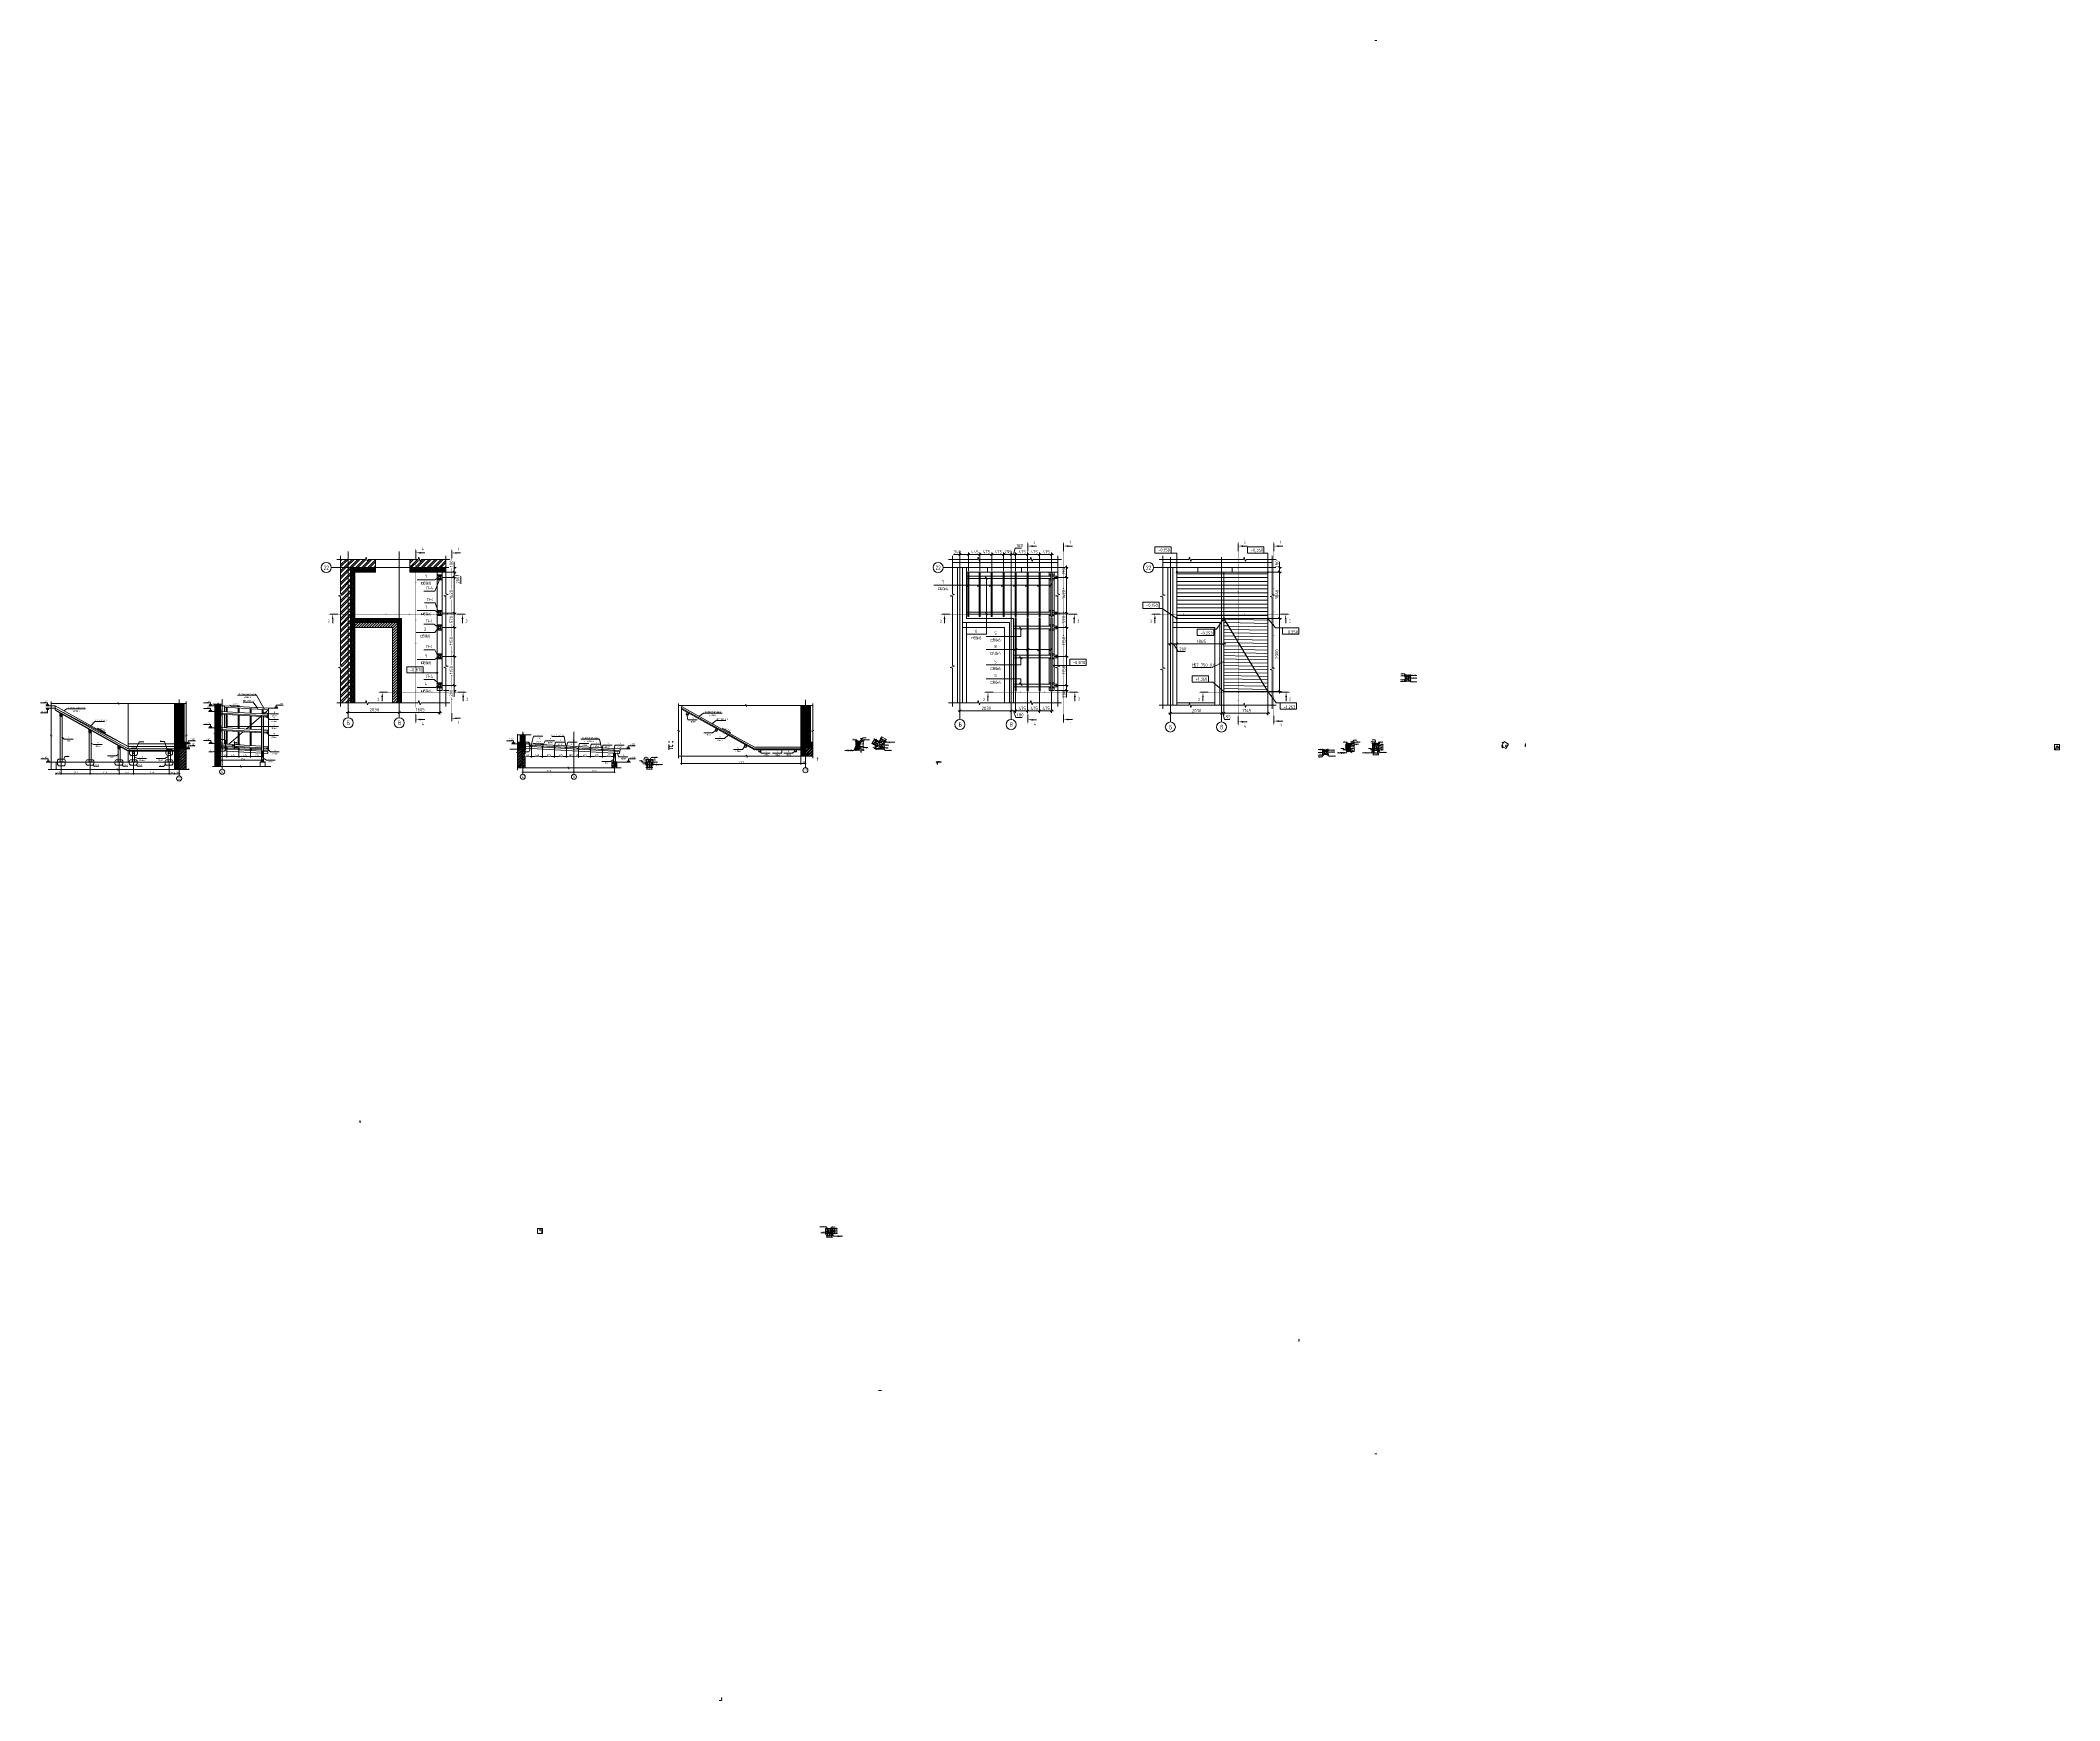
# Model space of a CAD drawing. Header units: millimetres. Extents: x 1343 to 81479, y -38120 to 27770.
import ezdxf

# ---------------------------------------------------------------- set-up
doc = ezdxf.new("R2010")
doc.units = ezdxf.units.MM
for name, pattern in [('01 Штриховая _4 мм_', [6, 3.5, -2.5]), ('02 Штрихпунктирная _20 мм_', [25, 20, -2.5, 0, -2.5]), ('04 Пунктир 10мм', [10, 0, -10])]:
    doc.linetypes.add(name, pattern=pattern)
for name, color, linetype, lineweight in [('AA_Dim', 7, 'Continuous', 9), ('AA_Dim-10', 7, 'Continuous', 9), ('AA_Dim-25', 7, 'Continuous', 9), ('AA_Dim-50', 7, 'Continuous', 9), ('AA_Linii', 7, 'Continuous', 9), ('AA_Oformlenie', 7, 'Continuous', 9), ('AA_Razrez', 7, 'Continuous', 9), ('AA_Vinoska', 7, 'Continuous', 9), ('AA_Visotnaya otmetka', 7, 'Continuous', 9), ('AF_Balki', 7, 'Continuous', 20), ('AF_Okno', 7, 'Continuous', 20), ('AF_Perekritie', 7, 'Continuous', 9), ('AF_Perekritie_Опалубка_Существующая', 253, 'Continuous', 20), ('AF_Pokritie', 7, 'Continuous', 9), ('AF_Stena', 7, 'Continuous', 9), ('AF_Stena_Опалубка', 253, 'Continuous', 20), ('AF_Stena_Опалубка_Существующая', 253, 'Continuous', 20), ('Gen_Dim', 7, 'Continuous', 9), ('Gen_Fragment', 7, 'Continuous', 9), ('KR_Colonna_KG', 7, 'Continuous', 20), ('KR_Detal', 7, 'Continuous', 20), ('Оси', 7, 'Continuous', 9)]:
    doc.layers.add(name, color=color, linetype=linetype, lineweight=lineweight)
doc.styles.add('GOST Common', font='GOST_Common.ttf', dxfattribs={"width": 0.85, "height": 62.5})
doc.styles.add('GOST Common_1', font='GOST_Common.ttf', dxfattribs={"width": 0.85, "height": 25})
doc.styles.add('GOST Common_2', font='GOST_Common.ttf', dxfattribs={"width": 0.85, "height": 25})
doc.styles.add('ISOCPEUR', font='isocpeur.TTF', dxfattribs={"width": 0.85, "height": 62.5})
doc.styles.add('ISOCPEUR_1', font='isocpeur.TTF', dxfattribs={"width": 0.7, "height": 62.5})
doc.styles.add('ISOCPEUR_10', font='isocpeur.TTF', dxfattribs={"width": 0.7, "height": 25})
doc.styles.add('ISOCPEUR_11', font='isocpeur.TTF', dxfattribs={"width": 0.85, "height": 25})
doc.styles.add('ISOCPEUR_12', font='isocpeur.TTF', dxfattribs={"width": 0.85, "height": 25})
doc.styles.add('ISOCPEUR_13', font='isocpeur.TTF', dxfattribs={"width": 0.9, "height": 25})
doc.styles.add('ISOCPEUR_2', font='isocpeur.TTF', dxfattribs={"width": 0.7, "height": 87.5})
doc.styles.add('ISOCPEUR_3', font='isocpeur.TTF', dxfattribs={"width": 0.9, "height": 62.5})
doc.styles.add('ISOCPEUR_4', font='isocpeur.TTF', dxfattribs={"width": 0.85, "height": 62.5})
doc.styles.add('ISOCPEUR_5', font='isocpeur.TTF', dxfattribs={"width": 0.7, "height": 125})
doc.styles.add('ISOCPEUR_6', font='isocpeur.TTF', dxfattribs={"width": 0.7, "height": 175})
doc.styles.add('ISOCPEUR_7', font='isocpeur.TTF', dxfattribs={"width": 0.9, "height": 125})
doc.styles.add('ISOCPEUR_8', font='isocpeur.TTF', dxfattribs={"width": 0.85, "height": 125})
doc.styles.add('ISOCPEUR_9', font='isocpeur.TTF', dxfattribs={"width": 0.85, "height": 125})
doc.styles.add('ISOCPEUR_I', font='isocpeui.ttf', dxfattribs={"width": 0.85, "height": 63.701923})
doc.dimstyles.new('01_Точн_3_знака__непрозр_', dxfattribs={"dimscale": 304.8, "dimtxt": 125.344371, "dimasz": 0.278871, "dimexe": 0.246063, "dimexo": 0.164042, "dimgap": 0.049213, "dimtad": 1, "dimdec": 3, "dimrnd": 0.001, "dimdsep": 46, "dimtxsty": 'ISOCPEUR_7', "dimblk1": 'OBLIQUE', "dimblk2": 'OBLIQUE', "dimsah": 1, "dimcen": 0.09, "dimdle": 0.246063, "dimazin": 0, "dimtfac": 1, "dimtdec": 4, "dimtix": 1, "dimtmove": 1, "dimatfit": 3, "dimfxl": 1, "dimtvp": 1, "dimtfill": 1, "dimtolj": 1, "dimtzin": 0, "dimlwd": 18, "dimlwe": 18, "dimarcsym": 2})
doc.dimstyles.new('01_Точн_3_знака__непрозр__1', dxfattribs={"dimscale": 304.8, "dimtxt": 125.344371, "dimasz": 0.278871, "dimexe": 0.246063, "dimexo": 0.164042, "dimgap": 0.049213, "dimtad": 1, "dimdec": 3, "dimrnd": 0.001, "dimdsep": 46, "dimtxsty": 'ISOCPEUR_7', "dimblk1": 'OBLIQUE', "dimblk2": 'OBLIQUE', "dimsah": 1, "dimcen": 0.09, "dimdle": 0.246063, "dimazin": 0, "dimtfac": 1, "dimtdec": 4, "dimtix": 1, "dimtmove": 0, "dimatfit": 3, "dimfxl": 1, "dimtvp": 1, "dimtfill": 1, "dimtolj": 1, "dimtzin": 0, "dimlwd": 18, "dimlwe": 18, "dimarcsym": 2})
doc.dimstyles.new('05_Округл_5мм__непрозр_', dxfattribs={"dimscale": 304.8, "dimtxt": 62.672186, "dimasz": 0.139436, "dimexe": 0.123031, "dimexo": 0.082021, "dimgap": 0.024606, "dimtad": 1, "dimdec": 0, "dimrnd": 5, "dimdsep": 46, "dimtxsty": 'ISOCPEUR_3', "dimblk1": 'OBLIQUE', "dimblk2": 'OBLIQUE', "dimsah": 1, "dimcen": 0.09, "dimdle": 0.123031, "dimazin": 0, "dimtfac": 1, "dimtdec": 4, "dimtix": 1, "dimtmove": 0, "dimatfit": 3, "dimfxl": 1, "dimtvp": 1, "dimtfill": 1, "dimtolj": 1, "dimtzin": 0, "dimlwd": 18, "dimlwe": 18, "dimarcsym": 2})
doc.dimstyles.new('05_Округл_5мм__прозр_', dxfattribs={"dimscale": 304.8, "dimtxt": 62.672186, "dimasz": 0.139436, "dimexe": 0.123031, "dimexo": 0.082021, "dimgap": 0.008202, "dimtad": 1, "dimdec": 0, "dimrnd": 5, "dimdsep": 46, "dimtxsty": 'ISOCPEUR_3', "dimblk1": 'OBLIQUE', "dimblk2": 'OBLIQUE', "dimsah": 1, "dimcen": 0.09, "dimdle": 0.123031, "dimazin": 0, "dimtfac": 1, "dimtdec": 4, "dimtix": 1, "dimtmove": 0, "dimatfit": 3, "dimfxl": 1, "dimtvp": 1, "dimtolj": 1, "dimtzin": 0, "dimlwd": 18, "dimlwe": 18, "dimarcsym": 2})
doc.dimstyles.new('05_Округл_5мм__прозр__1', dxfattribs={"dimscale": 304.8, "dimtxt": 25.068874, "dimasz": 0.055774, "dimexe": 0.049213, "dimexo": 0.032808, "dimgap": 0.003281, "dimtad": 1, "dimdec": 0, "dimrnd": 5, "dimdsep": 46, "dimtxsty": 'ISOCPEUR_13', "dimblk1": 'OBLIQUE', "dimblk2": 'OBLIQUE', "dimsah": 1, "dimcen": 0.09, "dimdle": 0.049213, "dimazin": 0, "dimtfac": 1, "dimtdec": 4, "dimtix": 1, "dimtmove": 1, "dimatfit": 3, "dimfxl": 1, "dimtvp": 1, "dimtolj": 1, "dimtzin": 0, "dimlwd": 18, "dimlwe": 18, "dimarcsym": 2})
doc.dimstyles.new('05_Округл_5мм__прозр__2', dxfattribs={"dimscale": 304.8, "dimtxt": 25.068874, "dimasz": 0.055774, "dimexe": 0.049213, "dimexo": 0.032808, "dimgap": 0.003281, "dimtad": 1, "dimdec": 0, "dimrnd": 5, "dimdsep": 46, "dimtxsty": 'ISOCPEUR_13', "dimblk1": 'OBLIQUE', "dimblk2": 'OBLIQUE', "dimsah": 1, "dimcen": 0.09, "dimdle": 0.049213, "dimazin": 0, "dimtfac": 1, "dimtdec": 4, "dimtix": 1, "dimtmove": 0, "dimatfit": 3, "dimfxl": 1, "dimtvp": 1, "dimtolj": 1, "dimtzin": 0, "dimlwd": 18, "dimlwe": 18, "dimarcsym": 2})
doc.dimstyles.new('05_Округл_5мм__прозр__3', dxfattribs={"dimscale": 304.8, "dimtxt": 125.344371, "dimasz": 0.278871, "dimexe": 0.246063, "dimexo": 0.164042, "dimgap": 0.016404, "dimtad": 1, "dimdec": 0, "dimrnd": 5, "dimdsep": 46, "dimtxsty": 'ISOCPEUR_7', "dimblk1": 'OBLIQUE', "dimblk2": 'OBLIQUE', "dimsah": 1, "dimcen": 0.09, "dimdle": 0.246063, "dimazin": 0, "dimtfac": 1, "dimtdec": 4, "dimtix": 1, "dimtmove": 1, "dimatfit": 3, "dimfxl": 1, "dimtvp": 1, "dimtolj": 1, "dimtzin": 0, "dimlwd": 18, "dimlwe": 18, "dimarcsym": 2})
doc.dimstyles.new('05_Округл_5мм__прозр__4', dxfattribs={"dimscale": 304.8, "dimtxt": 125.344371, "dimasz": 0.278871, "dimexe": 0.246063, "dimexo": 0.164042, "dimgap": 0.016404, "dimtad": 1, "dimdec": 0, "dimrnd": 5, "dimdsep": 46, "dimtxsty": 'ISOCPEUR_7', "dimblk1": 'OBLIQUE', "dimblk2": 'OBLIQUE', "dimsah": 1, "dimcen": 0.09, "dimdle": 0.246063, "dimazin": 0, "dimtfac": 1, "dimtdec": 4, "dimtix": 1, "dimtmove": 0, "dimatfit": 3, "dimfxl": 1, "dimtvp": 1, "dimtolj": 1, "dimtzin": 0, "dimlwd": 18, "dimlwe": 18, "dimarcsym": 2})
doc.dimstyles.new('Стрелка___полка', dxfattribs={"dimscale": 304.8, "dimtxt": 25.068874, "dimasz": 0.098425, "dimexe": 0.07874, "dimexo": 0.049213, "dimgap": 0.016404, "dimtad": 3, "dimtih": 1, "dimtoh": 1, "dimdec": 0, "dimzin": 0, "dimdsep": 46, "dimtxsty": 'ISOCPEUR_12', "dimblk1": 'OPEN30', "dimblk2": 'OPEN30', "dimsah": 1, "dimcen": 0.09, "dimadec": 1, "dimazin": 2, "dimtfac": 1, "dimtdec": 4, "dimtix": 1, "dimtmove": 1, "dimatfit": 3, "dimfxl": 1, "dimtvp": 1, "dimtfill": 1, "dimtolj": 1, "dimtzin": 0, "dimarcsym": 2})
doc.dimstyles.new('Стрелка___полка_1', dxfattribs={"dimscale": 304.8, "dimtxt": 25.068874, "dimasz": 0.098425, "dimexe": 0.07874, "dimexo": 0.049213, "dimgap": 0.016404, "dimtad": 3, "dimtih": 1, "dimtoh": 1, "dimdec": 0, "dimzin": 0, "dimdsep": 46, "dimtxsty": 'ISOCPEUR_12', "dimblk1": 'OPEN30', "dimblk2": 'OPEN30', "dimsah": 1, "dimcen": 0.09, "dimadec": 1, "dimazin": 2, "dimtfac": 1, "dimtdec": 4, "dimtix": 1, "dimtmove": 1, "dimatfit": 3, "dimfxl": 1, "dimtvp": 1, "dimtfill": 1, "dimtolj": 1, "dimtzin": 0, "dimarcsym": 2})
doc.dimstyles.new('Стрелка___полка_2', dxfattribs={"dimscale": 304.8, "dimtxt": 25.068874, "dimasz": 0.098425, "dimexe": 0.07874, "dimexo": 0.049213, "dimgap": 0.016404, "dimtad": 3, "dimtih": 1, "dimtoh": 1, "dimdec": 0, "dimzin": 0, "dimdsep": 46, "dimtxsty": 'ISOCPEUR_12', "dimblk1": 'OPEN30', "dimblk2": 'OPEN30', "dimsah": 1, "dimcen": 0.09, "dimadec": 1, "dimazin": 2, "dimtfac": 1, "dimtdec": 4, "dimtix": 1, "dimtmove": 1, "dimatfit": 3, "dimfxl": 1, "dimtvp": 1, "dimtfill": 1, "dimtolj": 1, "dimtzin": 0, "dimarcsym": 2})
pattern_1 = [(45, (3664, -217.177), (-17.67767, 17.67767), []), (135, (3664, -217.177), (-17.67767, -17.67767), [])]
pattern_2 = [(45, (3664, -217.177), (-26.5165, 26.5165), [])]
pattern_3 = [(45, (-5245.45, 0), (-117.8662, 117.8662), []), (45, (-5166.88, 0), (-117.8662, 117.8662), [])]
pattern_4 = [(45, (-5245.455, 0), (-35.35534, 35.35534), []), (135, (-5245.455, 0), (-35.35534, -35.35534), [])]
pattern_5 = [(45, (-5245.455, 0), (-53.033, 53.033), [])]
pattern_6 = [(45, (22773.86, -300), (-26.5165, 26.5165), [])]
pattern_7 = [(45, (28516.6, -217.177), (-26.5165, 26.5165), [])]

# ---------------------------------------------------------------- blocks, each defined once
blk = doc.blocks.new('231_Проем прямоугольный _Окно_Стена_ - 231_Проем прямоугольный _Окно_Стена_-4129284-КР_РЗ_Км_1')
at = {"layer": 'AF_Okno', "color": 254}
for p, q in [((6850, -922), (6850, -650)), ((6850, -1167), (6850, -922))]:
    blk.add_line(p, q, dxfattribs=at)
blk = doc.blocks.new('354_Прокат Лист _НесКаркас_РабПлоск_ - 354_Прокат Лист _НесКаркас_РабПлоск_-4002182-КР_РЗ_Км_1')
at = {"layer": 'AF_Balki'}
for p, q in [((2070, -860), (2070, -870)), ((2070, -870), (2070, -860)), ((2270, -860), (2070, -860)), ((2070, -860), (2270, -860)), ((2070, -870), (2270, -870)), ((2070, -870), (2270, -870)), ((2270, -860), (2270, -870)), ((2270, -870), (2270, -860))]:
    blk.add_line(p, q, dxfattribs=at)
blk = doc.blocks.new('253_Профиль гнутый сварной квадратный _НесКаркас_Балка_ - Балка_80х6-4084833-КР_РЗ_Км_1')
at = {"layer": 'AF_Balki'}
for p, q in [((2115, 1055), (2115, 959)), ((2153, 1029), (2115, 959)), ((2115, 959), (2184, 920)), ((2123, 962), (2156, 1021)), ((2182, 929), (2123, 962)), ((2153, 1048), (2153, 1029)), ((2223, 990), (2153, 1029)), ((2156, 1021), (2215, 988)), ((2182, 1006), (2182, 966)), ((2215, 988), (2182, 929)), ((2182, 938), (2182, 929)), ((2184, 920), (2223, 990)), ((2223, 1009), (2223, 990))]:
    blk.add_line(p, q, dxfattribs=at)
blk = doc.blocks.new('253_Профиль гнутый сварной квадратный _НесКаркас_Балка_ - Балка_40х4-4135800-КР_РЗ_Км_1')
at = {"layer": 'AF_Balki'}
for p, q in [((1937, 1169), (1951, 1194)), ((1938, 1171), (1937, 1169)), ((1937, 1169), (4832, -442)), ((1951, 1194), (1938, 1171)), ((1951, 1194), (1939, 1172)), ((1939, 1172), (1940, 1174)), ((1940, 1174), (1951, 1194)), ((4852, -407), (4832, -442)), ((4832, -442), (4834, -440)), ((4834, -440), (4852, -407)), ((4851, -408), (4835, -436)), ((4835, -438), (4850, -410)), ((4835, -436), (4835, -438)), ((4850, -410), (4851, -408))]:
    blk.add_line(p, q, dxfattribs=at)
blk = doc.blocks.new('354_Прокат Лист _НесКаркас_РабПлоск_ - 354_Прокат Лист _НесКаркас_РабПлоск_-4016997-КР_РЗ_Км_1')
at = {"layer": 'AF_Balki'}
for p, q in [((2131, 966), (2198, 966)), ((2141, 966), (2195, 966)), ((2142, 960), (2194, 960)), ((2191, 960), (2152, 960)), ((2220, 960), (2207, 960)), ((2207, 960), (2220, 960)), ((2210, 966), (2220, 966)), ((2210, 966), (2220, 966)), ((2220, 960), (2220, 966)), ((2220, 966), (2220, 960))]:
    blk.add_line(p, q, dxfattribs=at)
blk = doc.blocks.new('354_Прокат Лист _НесКаркас_РабПлоск_ - 354_Прокат Лист _НесКаркас_РабПлоск_-V1-КР_РЗ_Км_1')
at = {"layer": 'AF_Balki'}
for p, q in [((3347, 326), (3283, 326)), ((3293, 326), (3344, 326)), ((3294, 320), (3344, 320)), ((3304, 320), (3341, 320)), ((3356, 320), (3370, 320)), ((3356, 320), (3370, 320)), ((3370, 326), (3359, 326)), ((3359, 326), (3370, 326)), ((3370, 326), (3370, 320)), ((3370, 320), (3370, 326))]:
    blk.add_line(p, q, dxfattribs=at)
blk = doc.blocks.new('253_Профиль гнутый сварной квадратный _НесКаркас_Балка_ - Балка_40х4-4135801-КР_РЗ_Км_1')
at = {"layer": 'AF_Balki'}
for p, q in [((4900, -435), (4900, -407)), ((4900, -407), (4900, -433)), ((4900, -407), (4900, -431)), ((4900, -429), (4900, -407)), ((4900, -431), (4900, -429)), ((4900, -433), (4900, -435)), ((4900, -435), (6650, -435)), ((6650, -433), (6650, -407)), ((6650, -407), (6650, -435)), ((6650, -407), (6650, -429)), ((6650, -431), (6650, -407)), ((6650, -429), (6650, -431)), ((6650, -435), (6650, -433))]:
    blk.add_line(p, q, dxfattribs=at)
blk = doc.blocks.new('253_Профиль гнутый сварной квадратный _НесКаркас_Балка_ - Балка_80х6-4080235-КР_РЗ_Км_1')
at = {"layer": 'AF_Balki'}
for p, q in [((5000, -435), (5000, -447)), ((5000, -435), (5000, -514)), ((5080, -447), (5000, -447)), ((5000, -447), (5000, -527)), ((5000, -517), (5000, -527)), ((5000, -527), (5080, -527)), ((5006, -521), (5006, -453)), ((5006, -453), (5074, -453)), ((5006, -453), (5006, -521)), ((5074, -521), (5006, -521)), ((5074, -453), (5074, -521)), ((5074, -453), (5074, -521)), ((5080, -514), (5080, -435)), ((5080, -435), (5080, -447)), ((5080, -527), (5080, -447)), ((5080, -527), (5080, -517))]:
    blk.add_line(p, q, dxfattribs=at)
blk = doc.blocks.new('354_Прокат Лист _НесКаркас_РабПлоск_ - 354_Прокат Лист _НесКаркас_РабПлоск_-V2-КР_РЗ_Км_1')
at = {"layer": 'AF_Balki'}
for p, q in [((4990, -514), (4990, -520)), ((4990, -520), (4990, -514)), ((5000, -514), (4990, -514)), ((4990, -514), (5000, -514)), ((4990, -520), (5000, -520)), ((4990, -520), (5000, -520)), ((5090, -514), (5080, -514)), ((5080, -514), (5090, -514)), ((5080, -520), (5090, -520)), ((5080, -520), (5090, -520)), ((5090, -514), (5090, -520)), ((5090, -520), (5090, -514))]:
    blk.add_line(p, q, dxfattribs=at)
blk = doc.blocks.new('253_Профиль гнутый сварной квадратный _НесКаркас_Балка_ - Балка_80х6-4080535-КР_РЗ_Км_1')
at = {"layer": 'AF_Balki'}
for p, q in [((6420, -435), (6420, -447)), ((6420, -435), (6420, -514)), ((6500, -447), (6420, -447)), ((6420, -447), (6420, -527)), ((6420, -517), (6420, -527)), ((6420, -527), (6500, -527)), ((6426, -521), (6426, -453)), ((6426, -453), (6494, -453)), ((6426, -453), (6426, -521)), ((6494, -521), (6426, -521)), ((6494, -453), (6494, -521)), ((6494, -453), (6494, -521)), ((6500, -514), (6500, -435)), ((6500, -435), (6500, -447)), ((6500, -527), (6500, -447)), ((6500, -527), (6500, -517))]:
    blk.add_line(p, q, dxfattribs=at)
blk = doc.blocks.new('253_Профиль гнутый сварной квадратный _НесКаркас_Балка_ - Балка_40х4-4135802-КР_РЗ_Км_1')
at = {"layer": 'AF_Balki'}
for p, q in [((1937, 1195), (1940, 1201)), ((1938, 1197), (1937, 1195)), ((1937, 1195), (1948, 1189)), ((1940, 1201), (1938, 1197)), ((1940, 1201), (1939, 1199)), ((1939, 1199), (1940, 1201))]:
    blk.add_line(p, q, dxfattribs=at)
blk = doc.blocks.new('253_Профиль гнутый сварной квадратный _НесКаркас_Балка_ - Балка_80х6-4084834-КР_РЗ_Км_1')
at = {"layer": 'AF_Balki'}
for p, q in [((3265, 415), (3265, 320)), ((3303, 389), (3265, 320)), ((3265, 320), (3334, 281)), ((3273, 322), (3306, 381)), ((3332, 289), (3273, 322)), ((3303, 409), (3303, 389)), ((3373, 351), (3303, 389)), ((3306, 381), (3365, 348)), ((3332, 367), (3332, 326)), ((3365, 348), (3332, 289)), ((3332, 298), (3332, 289)), ((3334, 281), (3373, 351)), ((3373, 370), (3373, 351))]:
    blk.add_line(p, q, dxfattribs=at)
blk = doc.blocks.new('253_Профиль гнутый сварной квадратный _НесКаркас_Балка_ - Балка_40х4-4135805-КР_РЗ_Км_1')
at = {"layer": 'AF_Balki'}
for p, q in [((4900, -407), (4900, -409)), ((4900, -409), (4900, -407)), ((6650, -407), (6650, -409)), ((6650, -409), (6650, -407))]:
    blk.add_line(p, q, dxfattribs=at)
blk = doc.blocks.new('011_ЛинияОбрыва _ЭлУзла_Линия_ - Тип 1-4087640-КР_РЗ_Км_1')
at = {"layer": 'AA_Oformlenie'}
for p, q in [((1657, -1167), (4378, -1167)), ((4434, -1167), (7241, -1167))]:
    blk.add_line(p, q, dxfattribs=at)
blk = doc.blocks.new('011_ЛинияОбрыва _ЭлУзла_Линия_ - Тип 1-4087910-КР_РЗ_Км_1')
at = {"layer": 'AA_Oformlenie'}
for p, q in [((4419, 1455), (1770, 1455)), ((7127, 1455), (4474, 1455))]:
    blk.add_line(p, q, dxfattribs=at)
blk = doc.blocks.new('011_ЛинияОбрыва _ЭлУзла_Линия_ - Тип 1-4087506-КР_РЗ_Км_1')
at = {"layer": 'AA_Oformlenie'}
for p, q in [((7127, 210), (7127, 1456)), ((7127, -1092), (7127, 155))]:
    blk.add_line(p, q, dxfattribs=at)
blk = doc.blocks.new('011_ЛинияОбрыва _ЭлУзла_Линия_ - Тип 1-4087810-КР_РЗ_Км_1')
at = {"layer": 'AA_Oformlenie'}
for p, q in [((1770, 210), (1770, 1455)), ((1770, -1092), (1770, 154))]:
    blk.add_line(p, q, dxfattribs=at)
blk = doc.blocks.new('354_Прокат Лист _НесКаркас_РабПлоск_ - 354_Прокат Лист _НесКаркас_РабПлоск_-4002182-КР_РЗ_Км_2')
at = {"layer": 'AF_Balki'}
for p, q in [((-19585, -870), (-19585, -860)), ((-19585, -860), (-19385, -860)), ((-19385, -860), (-19585, -860)), ((-19585, -860), (-19585, -870)), ((-19385, -870), (-19585, -870)), ((-19585, -870), (-19385, -870)), ((-19385, -860), (-19385, -870)), ((-19385, -870), (-19385, -860))]:
    blk.add_line(p, q, dxfattribs=at)
blk = doc.blocks.new('253_Профиль гнутый сварной квадратный _НесКаркас_Балка_ - Балка_80х6-4084833-КР_РЗ_Км_2')
at = {"layer": 'AF_Balki'}
for p, q in [((-21145, 1133), (-19270, 1029)), ((-21145, 1063), (-19274, 959)), ((-19525, 934), (-21145, 1024)), ((-19276, 920), (-19445, 930)), ((-19276, 920), (-19272, 990)), ((-19272, 988), (-19276, 929)), ((-19276, 929), (-19274, 962)), ((-19274, 959), (-19276, 920)), ((-19270, 1029), (-19274, 959)), ((-19274, 962), (-19271, 1021)), ((-19272, 990), (-19270, 1029)), ((-19271, 1021), (-19272, 988))]:
    blk.add_line(p, q, dxfattribs=at)
blk = doc.blocks.new('253_Профиль гнутый сварной квадратный _НесКаркас_Балка_ - Балка_40х4-4135800-КР_РЗ_Км_2')
at = {"layer": 'AF_Balki'}
for p, q in [((-19505, 1205), (-19508, 1171)), ((-19508, 1171), (-19468, 1169)), ((-19508, 1042), (-19508, 1171)), ((-19503, 1174), (-19501, 1202)), ((-19471, 1172), (-19503, 1174)), ((-19501, 1202), (-19469, 1200)), ((-19501, 1174), (-19501, 1202)), ((-19469, 1200), (-19471, 1172)), ((-19468, 1169), (-19465, 1204)), ((-19468, 1169), (-19468, 1040))]:
    blk.add_line(p, q, dxfattribs=at)
blk = doc.blocks.new('354_Прокат Лист _НесКаркас_РабПлоск_ - 354_Прокат Лист _НесКаркас_РабПлоск_-4016997-КР_РЗ_Км_2')
at = {"layer": 'AF_Balki'}
for p, q in [((-19454, 966), (-19545, 966)), ((-19545, 966), (-19545, 960)), ((-19545, 960), (-19445, 960)), ((-19445, 960), (-19445, 966))]:
    blk.add_line(p, q, dxfattribs=at)
blk = doc.blocks.new('354_Прокат Лист _НесКаркас_РабПлоск_ - 354_Прокат Лист _НесКаркас_РабПлоск_-V3-КР_РЗ_Км_2')
at = {"layer": 'AF_Balki'}
for p, q in [((-21145, 1214), (-21155, 1214)), ((-21155, 1214), (-21155, 1039)), ((-21155, 1214), (-21155, 1116)), ((-21155, 942), (-21155, 1116)), ((-21155, 1039), (-21145, 1039)), ((-21155, 1039), (-21155, 942)), ((-21145, 942), (-21155, 942)), ((-21145, 1039), (-21145, 1214)), ((-21145, 1214), (-21145, 1133)), ((-21145, 942), (-21145, 1039)), ((-21145, 1024), (-21145, 942))]:
    blk.add_line(p, q, dxfattribs=at)
blk = doc.blocks.new('354_Прокат Лист _НесКаркас_РабПлоск_ - 354_Прокат Лист _НесКаркас_РабПлоск_-V4-КР_РЗ_Км_2')
at = {"layer": 'AF_Balki'}
for p, q in [((-19525, 326), (-19545, 326)), ((-19545, 326), (-19545, 320)), ((-19545, 320), (-19525, 320)), ((-19445, 320), (-19445, 326))]:
    blk.add_line(p, q, dxfattribs=at)
blk = doc.blocks.new('243_Профиль гнутый сварной квадратный _НесКол_2ур_ - 80х6-4107662-КР_РЗ_Км_2')
at = {"layer": 'KR_Colonna_KG'}
for p, q in [((-19518, -860), (-19518, 960)), ((-19452, 960), (-19452, -860))]:
    blk.add_line(p, q, dxfattribs=at)
blk = doc.blocks.new('253_Профиль гнутый сварной квадратный _НесКаркас_Балка_ - Балка_80х6-4080235-КР_РЗ_Км_2')
at = {"layer": 'AF_Balki'}
for p, q in [((-21155, -342), (-20933, -355)), ((-21155, -342), (-20933, -355)), ((-19525, -513), (-21155, -423)), ((-21155, -423), (-19525, -513)), ((-20892, -357), (-20458, -381)), ((-20892, -357), (-20458, -381)), ((-20417, -383), (-19983, -407)), ((-20417, -383), (-19983, -407)), ((-19942, -410), (-19525, -433)), ((-19942, -410), (-19525, -433)), ((-19445, -437), (-19273, -447)), ((-19445, -437), (-19273, -447)), ((-19277, -527), (-19445, -517)), ((-19445, -517), (-19277, -527)), ((-19277, -527), (-19273, -447)), ((-19273, -447), (-19277, -527)), ((-19273, -453), (-19277, -521)), ((-19277, -521), (-19273, -453))]:
    blk.add_line(p, q, dxfattribs=at)
blk = doc.blocks.new('354_Прокат Лист _НесКаркас_РабПлоск_ - 354_Прокат Лист _НесКаркас_РабПлоск_-V5-КР_РЗ_Км_2')
at = {"layer": 'AF_Balki'}
for p, q in [((-19545, -520), (-19545, -514)), ((-19545, -514), (-19525, -514)), ((-19525, -514), (-19545, -514)), ((-19545, -514), (-19545, -520)), ((-19525, -520), (-19545, -520)), ((-19545, -520), (-19525, -520)), ((-19445, -520), (-19445, -514)), ((-19445, -517), (-19445, -520))]:
    blk.add_line(p, q, dxfattribs=at)
blk = doc.blocks.new('253_Профиль гнутый сварной квадратный _НесКаркас_Балка_ - Балка_40х4-4135802-КР_РЗ_Км_2')
at = {"layer": 'AF_Balki'}
for p, q in [((-19980, 1232), (-19983, 1197)), ((-19983, 1197), (-19943, 1195)), ((-19983, 1069), (-19983, 1197)), ((-19983, 429), (-19983, 960)), ((-19978, 1201), (-19976, 1229)), ((-19946, 1199), (-19978, 1201)), ((-19976, 1229), (-19944, 1227)), ((-19976, 1200), (-19976, 1229)), ((-19944, 1227), (-19946, 1199)), ((-19943, 1195), (-19940, 1230)), ((-19943, 1195), (-19943, 1066)), ((-19943, 957), (-19943, 427)), ((-19983, -211), (-19983, 320)), ((-19943, 318), (-19943, -213)), ((-19983, -413), (-19983, -320)), ((-19943, -415), (-19983, -413)), ((-19943, -322), (-19943, -415)), ((-19940, -381), (-19943, -415)), ((-19940, -369), (-19940, -381))]:
    blk.add_line(p, q, dxfattribs=at)
blk = doc.blocks.new('253_Профиль гнутый сварной квадратный _НесКаркас_Балка_ - Балка_40х4-4135803-КР_РЗ_Км_2')
at = {"layer": 'AF_Balki'}
for p, q in [((-20455, 1258), (-20458, 1224)), ((-20458, 1224), (-20418, 1222)), ((-20458, 1095), (-20458, 1224)), ((-20458, 455), (-20458, 986)), ((-20453, 1227), (-20451, 1255)), ((-20421, 1225), (-20453, 1227)), ((-20451, 1255), (-20419, 1253)), ((-20451, 1227), (-20451, 1255)), ((-20419, 1253), (-20421, 1225)), ((-20418, 1222), (-20415, 1257)), ((-20418, 1222), (-20418, 1093)), ((-20418, 984), (-20418, 453)), ((-20458, -184), (-20458, 346)), ((-20418, 344), (-20418, -186)), ((-20458, -387), (-20458, -293)), ((-20418, -389), (-20458, -387)), ((-20418, -295), (-20418, -389)), ((-20415, -354), (-20418, -389)), ((-20415, -342), (-20415, -354))]:
    blk.add_line(p, q, dxfattribs=at)
blk = doc.blocks.new('253_Профиль гнутый сварной квадратный _НесКаркас_Балка_ - Балка_40х4-4135804-КР_РЗ_Км_2')
at = {"layer": 'AF_Balki'}
for p, q in [((-20930, 1284), (-20933, 1250)), ((-20933, 1250), (-20893, 1248)), ((-20933, 1121), (-20933, 1250)), ((-20933, 482), (-20933, 1012)), ((-20928, 1253), (-20926, 1281)), ((-20896, 1252), (-20928, 1253)), ((-20926, 1281), (-20894, 1279)), ((-20926, 1253), (-20926, 1281)), ((-20894, 1279), (-20896, 1252)), ((-20893, 1248), (-20890, 1283)), ((-20893, 1248), (-20893, 1119)), ((-20893, 1010), (-20893, 480)), ((-20933, -158), (-20933, 373)), ((-20893, 371), (-20893, -160)), ((-20933, -361), (-20933, -267)), ((-20893, -363), (-20933, -361)), ((-20893, -269), (-20893, -363)), ((-20890, -328), (-20893, -363)), ((-20890, -316), (-20890, -328))]:
    blk.add_line(p, q, dxfattribs=at)
blk = doc.blocks.new('253_Профиль гнутый сварной квадратный _НесКаркас_Балка_ - Балка_80х6-4084834-КР_РЗ_Км_2')
at = {"layer": 'AF_Balki'}
for p, q in [((-21145, 494), (-19525, 404)), ((-21145, 424), (-19525, 334)), ((-19525, 295), (-21145, 385)), ((-19445, 399), (-19270, 389)), ((-19445, 329), (-19274, 320)), ((-19276, 281), (-19445, 290)), ((-19276, 281), (-19272, 351)), ((-19272, 348), (-19276, 289)), ((-19276, 289), (-19274, 322)), ((-19274, 320), (-19276, 281)), ((-19270, 389), (-19274, 320)), ((-19274, 322), (-19271, 381)), ((-19272, 351), (-19270, 389)), ((-19271, 381), (-19272, 348))]:
    blk.add_line(p, q, dxfattribs=at)
blk = doc.blocks.new('354_Прокат Лист _НесКаркас_РабПлоск_ - 354_Прокат Лист _НесКаркас_РабПлоск_-V6-КР_РЗ_Км_2')
at = {"layer": 'AF_Balki'}
for p, q in [((-21145, -60), (-21155, -60)), ((-21155, -60), (-21155, -235)), ((-21155, -60), (-21155, -158)), ((-21155, -332), (-21155, -158)), ((-21155, -235), (-21145, -235)), ((-21155, -235), (-21155, -332)), ((-21145, -332), (-21155, -332)), ((-21145, -235), (-21145, -60)), ((-21145, -60), (-21145, -158)), ((-21145, -158), (-21145, -332)), ((-21145, -332), (-21145, -235))]:
    blk.add_line(p, q, dxfattribs=at)
blk = doc.blocks.new('253_Профиль гнутый сварной квадратный _НесКаркас_Балка_ - Балка_40х4-4135805-КР_РЗ_Км_2')
at = {"layer": 'AF_Balki'}
blk.add_line((-19983, -403), (-19983, -406), dxfattribs=at)
blk = doc.blocks.new('253_Профиль гнутый сварной квадратный _НесКаркас_Балка_ - Балка_40х4-4135806-КР_РЗ_Км_2')
at = {"layer": 'AF_Balki'}
blk.add_line((-20458, -377), (-20458, -380), dxfattribs=at)
blk = doc.blocks.new('253_Профиль гнутый сварной квадратный _НесКаркас_Балка_ - Балка_40х4-4135807-КР_РЗ_Км_2')
at = {"layer": 'AF_Balki'}
blk.add_line((-20933, -351), (-20933, -354), dxfattribs=at)
blk = doc.blocks.new('011_ЛинияОбрыва _ЭлУзла_Линия_ - Тип 1-4088991-КР_РЗ_Км_2')
at = {"layer": 'AA_Oformlenie'}
for p, q in [((-21382, 258), (-21382, 1432)), ((-21382, -1050), (-21382, 203))]:
    blk.add_line(p, q, dxfattribs=at)
blk = doc.blocks.new('011_ЛинияОбрыва _ЭлУзла_Линия_ - Тип 1-4089098-КР_РЗ_Км_2')
at = {"layer": 'AA_Oformlenie'}
for p, q in [((-21382, 1432), (-21296, 1432)), ((-21240, 1432), (-21155, 1432))]:
    blk.add_line(p, q, dxfattribs=at)
blk = doc.blocks.new('011_ЛинияОбрыва _ЭлУзла_Линия_ - Тип 1-4089177-КР_РЗ_Км_2')
at = {"layer": 'AA_Oformlenie'}
for p, q in [((-21470, -1050), (-20378, -1050)), ((-20322, -1050), (-19230, -1050))]:
    blk.add_line(p, q, dxfattribs=at)
blk = doc.blocks.new('231_Проем прямоугольный _Окно_Стена_ - 231_Проем прямоугольный _Окно_Стена_-4129284-КР_ПЛ_Км_1')
at = {"layer": 'AF_Okno', "color": 254}
blk.add_line((-555, 320), (805, 320), dxfattribs=at)
blk = doc.blocks.new('354_Прокат Лист _НесКаркас_РабПлоск_ - 354_Прокат Лист _НесКаркас_РабПлоск_-4002182-КР_ПЛ_Км_1')
at = {"layer": 'AF_Balki'}
for p, q in [((-50, -100), (-50, 100)), ((-50, 100), (150, 100)), ((150, 100), (150, -100)), ((150, -100), (-50, -100))]:
    blk.add_line(p, q, dxfattribs=at)
blk = doc.blocks.new('243_Профиль гнутый сварной квадратный _НесКол_2ур_ - 80х6-4107662-КР_ПЛ_Км_1')
at = {"layer": 'KR_Colonna_KG'}
for p, q in [((-40, 28), (-40, -28)), ((-34, -28), (-34, 28)), ((28, 40), (-28, 40)), ((-28, 34), (28, 34)), ((34, 28), (34, -28)), ((40, -28), (40, 28)), ((28, -34), (-28, -34)), ((-28, -40), (28, -40))]:
    blk.add_line(p, q, dxfattribs=at)
for centre, radius, start, end in [((-28, 28), 12, 90, 180), ((-28, 28), 6, 90, 180), ((28, 28), 12, 360, 90), ((28, 28), 6, 0, 90), ((-28, -28), 12, 180, 270), ((-28, -28), 6, 180, 270), ((28, -28), 6, 270, 0), ((28, -28), 12, 270, 360)]:
    blk.add_arc(centre, radius, start, end, dxfattribs=at)
blk = doc.blocks.new('243_Профиль гнутый сварной квадратный _НесКол_2ур_ - 80х6-4107663-КР_ПЛ_Км_1')
at = {"layer": 'KR_Colonna_KG'}
for p, q in [((-40, 28), (-40, -28)), ((-34, -28), (-34, 28)), ((28, 40), (-28, 40)), ((-28, 34), (28, 34)), ((34, 28), (34, -28)), ((40, -28), (40, 28)), ((28, -34), (-28, -34)), ((-28, -40), (28, -40))]:
    blk.add_line(p, q, dxfattribs=at)
for centre, radius, start, end in [((-28, 28), 12, 90, 180), ((-28, 28), 6, 90, 180), ((28, 28), 12, 360, 90), ((28, 28), 6, 0, 90), ((-28, -28), 12, 180, 270), ((-28, -28), 6, 180, 270), ((28, -28), 12, 270, 360), ((28, -28), 6, 270, 0)]:
    blk.add_arc(centre, radius, start, end, dxfattribs=at)
blk = doc.blocks.new('354_Анкер клиновой _СоедНесК_РабПлоск_ - M12x120_20-3827929-КР_ПЛ_Км_1')
at = {"layer": 'KR_Detal', "lineweight": 35}
for start, end in [(120, 180), (90, 120), (60, 90), (360, 60), (180, 240), (240, 270), (270, 300), (300, 360)]:
    blk.add_arc((0, 0), 9, start, end, dxfattribs=at)
for points in [[(-9, 5), (-8, 6), (-7, 6), (-5, 7), (-4, 8)], [(-9, 0), (-9, 1), (-9, 3), (-9, 4), (-9, 5)], [(-4, 8), (-4, 8), (-2, 9), (-1, 10), (0, 10)], [(0, 10), (1, 10), (2, 9), (4, 8), (5, 8)], [(5, 8), (5, 7), (7, 6), (8, 6), (9, 5)], [(9, 5), (9, 4), (9, 3), (9, 1), (9, 0)], [(-9, -5), (-9, -4), (-9, -3), (-9, -1), (-9, 0)], [(-4, -8), (-5, -7), (-7, -6), (-8, -6), (-9, -5)], [(0, -10), (-1, -10), (-2, -9), (-4, -8), (-4, -8)], [(5, -8), (4, -8), (2, -9), (1, -10), (0, -10)], [(9, -5), (8, -6), (7, -6), (5, -7), (5, -8)], [(9, 0), (9, -1), (9, -3), (9, -4), (9, -5)]]:
    blk.add_open_spline(points, degree=3, dxfattribs=at)
blk = doc.blocks.new('354_Анкер клиновой _СоедНесК_РабПлоск_ - M12x120_20-3843482-КР_ПЛ_Км_1')
at = {"layer": 'KR_Detal', "lineweight": 35}
for start, end in [(120, 180), (180, 240), (90, 120), (60, 90), (0, 60), (300, 0), (240, 270), (270, 300)]:
    blk.add_arc((0, 0), 9, start, end, dxfattribs=at)
for points in [[(-9, 5), (-8, 6), (-7, 6), (-5, 7), (-4, 8)], [(-9, 0), (-9, 1), (-9, 3), (-9, 4), (-9, 5)], [(-9, -5), (-9, -4), (-9, -3), (-9, -1), (-9, 0)], [(-4, 8), (-4, 8), (-2, 9), (-1, 10), (0, 10)], [(0, 10), (1, 10), (2, 9), (4, 8), (5, 8)], [(5, 8), (5, 7), (7, 6), (8, 6), (9, 5)], [(9, 5), (9, 4), (9, 3), (9, 1), (9, 0)], [(9, 0), (9, -1), (9, -3), (9, -4), (9, -5)], [(-4, -8), (-5, -7), (-7, -6), (-8, -6), (-9, -5)], [(0, -10), (-1, -10), (-2, -9), (-4, -8), (-4, -8)], [(5, -8), (4, -8), (2, -9), (1, -10), (0, -10)], [(9, -5), (8, -6), (7, -6), (5, -7), (5, -8)]]:
    blk.add_open_spline(points, degree=3, dxfattribs=at)
blk = doc.blocks.new('354_Шайба_ГОСТ 11371-78_СоедНесК_РабПлоск_ - Шайба_ГОСТ 11371-78-V7-КР_ПЛ_Км_1')
at = {"layer": 'KR_Detal', "lineweight": 35}
for start, end in [(0, 180), (180, 0)]:
    blk.add_arc((0, 0), 12, start, end, dxfattribs=at)
at = {"layer": 'KR_Detal', "linetype": '01 Штриховая _4 мм_', "lineweight": 35}
for start, end in [(0, 180), (180, 360)]:
    blk.add_arc((0, 0), 6.5, start, end, dxfattribs=at)
blk = doc.blocks.new('354_Шайба_ГОСТ 11371-78_СоедНесК_РабПлоск_ - Шайба_ГОСТ 11371-78-V8-КР_ПЛ_Км_1')
at = {"layer": 'KR_Detal', "lineweight": 35}
for start, end in [(360, 180), (180, 360)]:
    blk.add_arc((0, 0), 12, start, end, dxfattribs=at)
at = {"layer": 'KR_Detal', "linetype": '01 Штриховая _4 мм_', "lineweight": 35}
for start, end in [(0, 180), (180, 0)]:
    blk.add_arc((0, 0), 6.5, start, end, dxfattribs=at)
blk = doc.blocks.new('243_Профиль гнутый сварной квадратный _НесКол_2ур_ - 80х6-4107664-КР_ПЛ_Км_1')
at = {"layer": 'KR_Colonna_KG', "linetype": '01 Штриховая _4 мм_'}
for p, q in [((-40, 28), (-40, -28)), ((-34, -28), (-34, 28)), ((28, 40), (-28, 40)), ((-28, 34), (28, 34)), ((34, 28), (34, -28)), ((40, -28), (40, 28)), ((28, -34), (-28, -34)), ((-28, -40), (28, -40))]:
    blk.add_line(p, q, dxfattribs=at)
for centre, radius, start, end in [((-28, 28), 12, 90, 180), ((-28, 28), 6, 90, 180), ((28, 28), 12, 360, 90), ((28, 28), 6, 0, 90), ((-28, -28), 12, 180, 270), ((-28, -28), 6, 180, 270), ((28, -28), 12, 270, 360), ((28, -28), 6, 270, 0)]:
    blk.add_arc(centre, radius, start, end, dxfattribs=at)
blk = doc.blocks.new('243_Профиль гнутый сварной квадратный _НесКол_2ур_ - 80х6-4107665-КР_ПЛ_Км_1')
at = {"layer": 'KR_Colonna_KG', "linetype": '01 Штриховая _4 мм_'}
for p, q in [((-40, 28), (-40, -28)), ((-34, -28), (-34, 28)), ((28, 40), (-28, 40)), ((-28, 34), (28, 34)), ((34, 28), (34, -28)), ((40, -28), (40, 28)), ((28, -34), (-28, -34)), ((-28, -40), (28, -40))]:
    blk.add_line(p, q, dxfattribs=at)
for centre, radius, start, end in [((-28, 28), 12, 90, 180), ((-28, 28), 6, 90, 180), ((28, 28), 12, 360, 90), ((28, 28), 6, 0, 90), ((-28, -28), 12, 180, 270), ((-28, -28), 6, 180, 270), ((28, -28), 12, 270, 360), ((28, -28), 6, 270, 0)]:
    blk.add_arc(centre, radius, start, end, dxfattribs=at)
blk = doc.blocks.new('011_Прямоугольник обрыва _ЭлУзла_ - 011_Прямоугольник обрыва _ЭлУзла_-4089323-КР_ПЛ_Км_1')
at = {"layer": 'AA_Oformlenie'}
for p, q in [((0, 4319), (0, 5685)), ((0, 5685), (991, 5685)), ((1102, 5685), (3082, 5685)), ((3193, 5685), (4182, 5685)), ((4182, 5685), (4182, 4319)), ((0, 1476), (0, 4207)), ((4182, 4207), (4182, 1476)), ((0, 0), (0, 1365)), ((4182, 1365), (4182, 0)), ((991, 0), (0, 0)), ((3082, 0), (1102, 0)), ((4182, 0), (3193, 0))]:
    blk.add_line(p, q, dxfattribs=at)
blk = doc.blocks.new('253_Профиль гнутый сварной квадратный _НесКаркас_Балка_ - Балка_40х4-4135801-КР_РЗ_Км_3')
at = {"layer": 'AF_Balki'}
for p, q in [((-19505, -393), (-19508, -433)), ((-19508, -433), (-19468, -435)), ((-19465, -395), (-19505, -393)), ((-19503, -429), (-19501, -397)), ((-19471, -431), (-19503, -429)), ((-19501, -397), (-19469, -399)), ((-19469, -399), (-19471, -431)), ((-19468, -435), (-19465, -395))]:
    blk.add_line(p, q, dxfattribs=at)
blk = doc.blocks.new('354_Прокат Лист _НесКаркас_РабПлоск_ - 354_Прокат Лист _НесКаркас_РабПлоск_-4002182-КР_РЗ_Км_3')
at = {"layer": 'AF_Balki'}
for p, q in [((-19385, -860), (-19585, -860)), ((-19585, -860), (-19585, -870)), ((-19585, -870), (-19385, -870)), ((-19385, -870), (-19385, -860))]:
    blk.add_line(p, q, dxfattribs=at)
blk = doc.blocks.new('243_Профиль гнутый сварной квадратный _НесКол_2ур_ - 80х6-4107665-КР_РЗ_Км_3')
at = {"layer": 'KR_Colonna_KG'}
for p, q in [((-19518, -860), (-19518, -520)), ((-19452, -520), (-19452, -860))]:
    blk.add_line(p, q, dxfattribs=at)
blk = doc.blocks.new('253_Профиль гнутый сварной квадратный _НесКаркас_Балка_ - Балка_80х6-4080235-КР_РЗ_Км_3')
at = {"layer": 'AF_Balki'}
for p, q in [((-23010, -240), (-19273, -447)), ((-23010, -240), (-19273, -447)), ((-19511, -514), (-23010, -320)), ((-23010, -320), (-19511, -514)), ((-19277, -527), (-19445, -517)), ((-19445, -517), (-19277, -527)), ((-19277, -527), (-19273, -447)), ((-19273, -447), (-19277, -527)), ((-19273, -453), (-19277, -521)), ((-19277, -521), (-19273, -453))]:
    blk.add_line(p, q, dxfattribs=at)
blk = doc.blocks.new('354_Прокат Лист _НесКаркас_РабПлоск_ - 354_Прокат Лист _НесКаркас_РабПлоск_-4016997-КР_РЗ_Км_3')
at = {"layer": 'AF_Balki'}
for p, q in [((-19445, -514), (-19545, -514)), ((-19545, -514), (-19545, -520)), ((-19545, -520), (-19445, -520)), ((-19445, -520), (-19445, -514))]:
    blk.add_line(p, q, dxfattribs=at)
blk = doc.blocks.new('354_Прокат Лист _НесКаркас_РабПлоск_ - 354_Прокат Лист _НесКаркас_РабПлоск_-V9-КР_РЗ_Км_3')
at = {"layer": 'AF_Balki'}
for p, q in [((-19585, -870), (-19585, -860)), ((-19585, -860), (-19385, -860)), ((-19385, -860), (-19585, -860)), ((-19585, -860), (-19585, -870)), ((-19385, -870), (-19585, -870)), ((-19585, -870), (-19385, -870)), ((-19385, -860), (-19385, -870)), ((-19385, -870), (-19385, -860))]:
    blk.add_line(p, q, dxfattribs=at)
blk = doc.blocks.new('253_Профиль гнутый сварной квадратный _НесКаркас_Балка_ - Балка_80х6-4080535-КР_РЗ_Км_3')
at = {"layer": 'AF_Balki'}
for p, q in [((-23010, -240), (-19273, -447)), ((-23010, -240), (-19273, -447)), ((-19511, -514), (-23010, -320)), ((-23010, -320), (-19511, -514)), ((-19277, -527), (-19445, -517)), ((-19445, -517), (-19277, -527)), ((-19277, -527), (-19273, -447)), ((-19273, -447), (-19277, -527)), ((-19273, -453), (-19277, -521)), ((-19277, -521), (-19273, -453))]:
    blk.add_line(p, q, dxfattribs=at)
blk = doc.blocks.new('354_Прокат Лист _НесКаркас_РабПлоск_ - 354_Прокат Лист _НесКаркас_РабПлоск_-V10-КР_РЗ_Км_3')
at = {"layer": 'AF_Balki'}
for p, q in [((-23020, -380), (-23020, -180)), ((-23020, -180), (-23010, -180)), ((-23010, -180), (-23020, -180)), ((-23020, -180), (-23020, -380)), ((-23010, -380), (-23020, -380)), ((-23020, -380), (-23010, -380)), ((-23010, -180), (-23010, -240)), ((-23010, -240), (-23010, -180)), ((-23010, -320), (-23010, -380)), ((-23010, -380), (-23010, -320))]:
    blk.add_line(p, q, dxfattribs=at)
blk = doc.blocks.new('354_Прокат Лист _НесКаркас_РабПлоск_ - 354_Прокат Лист _НесКаркас_РабПлоск_-V11-КР_РЗ_Км_3')
at = {"layer": 'AF_Balki'}
for p, q in [((-19545, -520), (-19545, -514)), ((-19545, -514), (-19511, -514)), ((-19511, -514), (-19545, -514)), ((-19545, -514), (-19545, -520)), ((-19445, -520), (-19545, -520)), ((-19545, -520), (-19445, -520)), ((-19445, -517), (-19445, -520)), ((-19445, -520), (-19445, -517))]:
    blk.add_line(p, q, dxfattribs=at)
blk = doc.blocks.new('253_Профиль гнутый сварной квадратный _НесКаркас_Балка_ - Балка_40х4-4135805-КР_РЗ_Км_3')
at = {"layer": 'AF_Balki'}
for p, q in [((-19980, -366), (-19983, -406)), ((-19983, -406), (-19943, -409)), ((-19940, -369), (-19980, -366)), ((-19978, -402), (-19976, -371)), ((-19947, -405), (-19978, -402)), ((-19976, -371), (-19944, -373)), ((-19944, -373), (-19947, -405)), ((-19943, -409), (-19940, -369))]:
    blk.add_line(p, q, dxfattribs=at)
blk = doc.blocks.new('253_Профиль гнутый сварной квадратный _НесКаркас_Балка_ - Балка_40х4-4135806-КР_РЗ_Км_3')
at = {"layer": 'AF_Balki'}
for p, q in [((-20455, -340), (-20458, -380)), ((-20458, -380), (-20418, -383)), ((-20415, -343), (-20455, -340)), ((-20453, -376), (-20451, -344)), ((-20422, -378), (-20453, -376)), ((-20451, -344), (-20419, -346)), ((-20419, -346), (-20422, -378)), ((-20418, -383), (-20415, -343))]:
    blk.add_line(p, q, dxfattribs=at)
blk = doc.blocks.new('253_Профиль гнутый сварной квадратный _НесКаркас_Балка_ - Балка_40х4-4135807-КР_РЗ_Км_3')
at = {"layer": 'AF_Balki'}
for p, q in [((-20930, -314), (-20933, -354)), ((-20933, -354), (-20893, -356)), ((-20890, -316), (-20930, -314)), ((-20928, -350), (-20926, -318)), ((-20897, -352), (-20928, -350)), ((-20926, -318), (-20894, -320)), ((-20894, -320), (-20897, -352)), ((-20893, -356), (-20890, -316))]:
    blk.add_line(p, q, dxfattribs=at)
blk = doc.blocks.new('253_Профиль гнутый сварной квадратный _НесКаркас_Балка_ - Балка_40х4-4135808-КР_РЗ_Км_3')
at = {"layer": 'AF_Balki'}
for p, q in [((-21405, -287), (-21408, -327)), ((-21408, -327), (-21368, -330)), ((-21365, -290), (-21405, -287)), ((-21403, -324), (-21401, -292)), ((-21372, -326), (-21403, -324)), ((-21401, -292), (-21369, -294)), ((-21369, -294), (-21372, -326)), ((-21368, -330), (-21365, -290))]:
    blk.add_line(p, q, dxfattribs=at)
blk = doc.blocks.new('253_Профиль гнутый сварной квадратный _НесКаркас_Балка_ - Балка_40х4-4135809-КР_РЗ_Км_3')
at = {"layer": 'AF_Balki'}
for p, q in [((-21880, -261), (-21883, -301)), ((-21883, -301), (-21843, -304)), ((-21840, -264), (-21880, -261)), ((-21878, -297), (-21876, -265)), ((-21847, -299), (-21878, -297)), ((-21876, -265), (-21844, -267)), ((-21844, -267), (-21847, -299)), ((-21843, -304), (-21840, -264))]:
    blk.add_line(p, q, dxfattribs=at)
blk = doc.blocks.new('253_Профиль гнутый сварной квадратный _НесКаркас_Балка_ - Балка_40х4-4135810-КР_РЗ_Км_3')
at = {"layer": 'AF_Balki'}
for p, q in [((-22355, -235), (-22358, -275)), ((-22358, -275), (-22318, -277)), ((-22315, -237), (-22355, -235)), ((-22353, -271), (-22351, -239)), ((-22322, -273), (-22353, -271)), ((-22351, -239), (-22319, -241)), ((-22319, -241), (-22322, -273)), ((-22318, -277), (-22315, -237))]:
    blk.add_line(p, q, dxfattribs=at)
blk = doc.blocks.new('253_Профиль гнутый сварной квадратный _НесКаркас_Балка_ - Балка_40х4-4082985-КР_РЗ_Км_3')
at = {"layer": 'AF_Balki'}
for p, q in [((-22800, -211), (-22803, -251)), ((-22803, -251), (-22763, -253)), ((-22760, -213), (-22800, -211)), ((-22798, -247), (-22796, -215)), ((-22767, -249), (-22798, -247)), ((-22796, -215), (-22764, -217)), ((-22764, -217), (-22767, -249)), ((-22763, -253), (-22760, -213))]:
    blk.add_line(p, q, dxfattribs=at)
blk = doc.blocks.new('011_ЛинияОбрыва _ЭлУзла_Линия_ - Тип 1-4090434-КР_РЗ_Км_3')
at = {"layer": 'AA_Oformlenie'}
for p, q in [((-23330, -1106), (-21333, -1106)), ((-21277, -1106), (-19218, -1106))]:
    blk.add_line(p, q, dxfattribs=at)
blk = doc.blocks.new('011_ЛинияОбрыва _ЭлУзла_Линия_ - Тип 1-4090218-КР_РЗ_Км_3')
at = {"layer": 'AA_Oformlenie'}
for p, q in [((-23330, 208), (-23138, 208)), ((-23082, 208), (-22860, 208))]:
    blk.add_line(p, q, dxfattribs=at)
blk = doc.blocks.new('011_ЛинияОбрыва _ЭлУзла_Линия_ - Тип 1-4090157-КР_РЗ_Км_3')
at = {"layer": 'AA_Oformlenie'}
for p, q in [((-23330, 160), (-23330, -453)), ((-23330, -508), (-23330, -1120))]:
    blk.add_line(p, q, dxfattribs=at)
blk = doc.blocks.new('354_Прокат Лист _НесКаркас_РабПлоск_ - 354_Прокат Лист _НесКаркас_РабПлоск_-4002182-КР_УЗ_Км_А')
at = {"layer": 'AF_Balki'}
for p, q in [((2070, -870), (2070, -860)), ((2270, -860), (2070, -860)), ((2070, -870), (2270, -870)), ((2270, -860), (2270, -870)), ((-2270, -19585), (-2270, -19385)), ((-2270, -19385), (-2070, -19385)), ((-2070, -19585), (-2270, -19585)), ((-2070, -19385), (-2070, -19585))]:
    blk.add_line(p, q, dxfattribs=at)
blk = doc.blocks.new('354_Анкер клиновой _СоедНесК_РабПлоск_ - M12x120_20-3827929-КР_УЗ_Км_А')
at = {"layer": 'KR_Detal', "lineweight": 9}
for p, q in [((2104, -857), (2104, -860)), ((2110, -857), (2110, -857)), ((2110, -857), (2110, -857)), ((2116, -860), (2116, -857))]:
    blk.add_line(p, q, dxfattribs=at)
at = {"layer": 'KR_Detal', "linetype": '01 Штриховая _4 мм_', "lineweight": 9}
for p, q in [((2104, -860), (2104, -911)), ((2104, -911), (2105, -913)), ((2110, -911), (2104, -911)), ((2104, -911), (2110, -911)), ((2104, -925), (2104, -930)), ((2106, -930), (2104, -957)), ((2104, -957), (2104, -962)), ((2110, -957), (2104, -957)), ((2104, -957), (2110, -957)), ((2105, -913), (2105, -925)), ((2110, -913), (2105, -913)), ((2105, -913), (2110, -913)), ((2105, -925), (2110, -925)), ((2110, -930), (2106, -930)), ((2110, -911), (2116, -911)), ((2116, -911), (2110, -911)), ((2110, -913), (2115, -913)), ((2115, -913), (2110, -913)), ((2110, -925), (2115, -925)), ((2114, -930), (2110, -930)), ((2110, -957), (2116, -957)), ((2116, -957), (2110, -957)), ((2110, -962), (2110, -962)), ((2110, -962), (2110, -962)), ((2116, -957), (2114, -930)), ((2115, -913), (2116, -911)), ((2115, -925), (2115, -913)), ((2116, -911), (2116, -860)), ((2116, -930), (2116, -925)), ((2116, -962), (2116, -957))]:
    blk.add_line(p, q, dxfattribs=at)
at = {"layer": 'KR_Detal', "lineweight": 9}
for start, end in [(150, 180), (180, 210), (90, 150), (210, 270), (30, 90), (270, 330), (360, 30), (330, 360)]:
    blk.add_arc((-2110, -19525), 9, start, end, dxfattribs=at)
for points in [[(-2120, -19525), (-2120, -19524), (-2119, -19523), (-2118, -19521), (-2118, -19521)], [(-2118, -19530), (-2118, -19529), (-2119, -19527), (-2120, -19526), (-2120, -19525)], [(-2118, -19521), (-2117, -19520), (-2116, -19518), (-2116, -19517), (-2115, -19516)], [(-2115, -19534), (-2116, -19533), (-2116, -19532), (-2117, -19530), (-2118, -19530)], [(-2115, -19516), (-2114, -19516), (-2113, -19516), (-2111, -19516), (-2110, -19516)], [(-2110, -19534), (-2111, -19534), (-2113, -19534), (-2114, -19534), (-2115, -19534)], [(-2110, -19516), (-2109, -19516), (-2107, -19516), (-2106, -19516), (-2105, -19516)], [(-2105, -19534), (-2106, -19534), (-2107, -19534), (-2109, -19534), (-2110, -19534)], [(-2105, -19516), (-2104, -19517), (-2104, -19518), (-2103, -19520), (-2102, -19521)], [(-2102, -19530), (-2103, -19530), (-2104, -19532), (-2104, -19533), (-2105, -19534)], [(-2102, -19521), (-2102, -19521), (-2101, -19523), (-2100, -19524), (-2100, -19525)], [(-2100, -19525), (-2100, -19526), (-2101, -19527), (-2102, -19529), (-2102, -19530)]]:
    blk.add_open_spline(points, degree=3, dxfattribs=at)
blk = doc.blocks.new('354_Анкер клиновой _СоедНесК_РабПлоск_ - M12x120_20-3843482-КР_УЗ_Км_А')
at = {"layer": 'KR_Detal', "lineweight": 9}
for p, q in [((2104, -857), (2104, -860)), ((2110, -857), (2110, -857)), ((2110, -857), (2110, -857)), ((2116, -860), (2116, -857))]:
    blk.add_line(p, q, dxfattribs=at)
at = {"layer": 'KR_Detal', "linetype": '01 Штриховая _4 мм_', "lineweight": 9}
for p, q in [((2104, -860), (2104, -911)), ((2104, -911), (2105, -913)), ((2110, -911), (2104, -911)), ((2104, -911), (2110, -911)), ((2104, -925), (2104, -930)), ((2106, -930), (2104, -957)), ((2104, -957), (2104, -962)), ((2110, -957), (2104, -957)), ((2104, -957), (2110, -957)), ((2105, -913), (2105, -925)), ((2110, -913), (2105, -913)), ((2105, -913), (2110, -913)), ((2105, -925), (2110, -925)), ((2110, -930), (2106, -930)), ((2110, -911), (2116, -911)), ((2116, -911), (2110, -911)), ((2110, -913), (2115, -913)), ((2115, -913), (2110, -913)), ((2110, -925), (2115, -925)), ((2114, -930), (2110, -930)), ((2110, -957), (2116, -957)), ((2116, -957), (2110, -957)), ((2110, -962), (2110, -962)), ((2110, -962), (2110, -962)), ((2116, -957), (2114, -930)), ((2115, -913), (2116, -911)), ((2115, -925), (2115, -913)), ((2116, -911), (2116, -860)), ((2116, -930), (2116, -925)), ((2116, -962), (2116, -957))]:
    blk.add_line(p, q, dxfattribs=at)
at = {"layer": 'KR_Detal', "lineweight": 9}
for start, end in [(150, 180), (180, 210), (90, 150), (210, 270), (30, 90), (270, 330), (360, 30), (330, 360)]:
    blk.add_arc((-2110, -19445), 9, start, end, dxfattribs=at)
for points in [[(-2120, -19445), (-2120, -19444), (-2119, -19443), (-2118, -19441), (-2118, -19441)], [(-2118, -19450), (-2118, -19449), (-2119, -19447), (-2120, -19446), (-2120, -19445)], [(-2118, -19441), (-2117, -19440), (-2116, -19438), (-2116, -19437), (-2115, -19436)], [(-2115, -19454), (-2116, -19453), (-2116, -19452), (-2117, -19450), (-2118, -19450)], [(-2115, -19436), (-2114, -19436), (-2113, -19436), (-2111, -19436), (-2110, -19436)], [(-2110, -19454), (-2111, -19454), (-2113, -19454), (-2114, -19454), (-2115, -19454)], [(-2110, -19436), (-2109, -19436), (-2107, -19436), (-2106, -19436), (-2105, -19436)], [(-2105, -19454), (-2106, -19454), (-2107, -19454), (-2109, -19454), (-2110, -19454)], [(-2105, -19436), (-2104, -19437), (-2104, -19438), (-2103, -19440), (-2102, -19441)], [(-2102, -19450), (-2103, -19450), (-2104, -19452), (-2104, -19453), (-2105, -19454)], [(-2102, -19441), (-2102, -19441), (-2101, -19443), (-2100, -19444), (-2100, -19445)], [(-2100, -19445), (-2100, -19446), (-2101, -19447), (-2102, -19449), (-2102, -19450)]]:
    blk.add_open_spline(points, degree=3, dxfattribs=at)
blk = doc.blocks.new('354_Анкер клиновой _СоедНесК_РабПлоск_ - M12x120_20-V12-КР_УЗ_Км_А')
at = {"layer": 'KR_Detal', "lineweight": 9}
for p, q in [((2224, -857), (2224, -860)), ((2230, -857), (2230, -857)), ((2230, -857), (2230, -857)), ((2236, -860), (2236, -857))]:
    blk.add_line(p, q, dxfattribs=at)
at = {"layer": 'KR_Detal', "linetype": '01 Штриховая _4 мм_', "lineweight": 9}
for p, q in [((2224, -860), (2224, -911)), ((2224, -911), (2225, -913)), ((2225, -911), (2224, -911)), ((2224, -911), (2230, -911)), ((2224, -925), (2224, -930)), ((2226, -930), (2224, -957)), ((2224, -957), (2224, -962)), ((2225, -957), (2224, -957)), ((2224, -957), (2230, -957)), ((2230, -911), (2225, -911)), ((2225, -913), (2225, -925)), ((2230, -913), (2225, -913)), ((2225, -913), (2230, -913)), ((2225, -925), (2230, -925)), ((2230, -930), (2225, -930)), ((2225, -930), (2226, -930)), ((2230, -957), (2225, -957)), ((2230, -962), (2225, -962)), ((2225, -962), (2230, -962)), ((2230, -911), (2236, -911)), ((2236, -911), (2230, -911)), ((2230, -913), (2235, -913)), ((2235, -913), (2230, -913)), ((2230, -925), (2235, -925)), ((2234, -930), (2230, -930)), ((2230, -957), (2236, -957)), ((2236, -957), (2230, -957)), ((2230, -962), (2230, -962)), ((2236, -957), (2234, -930)), ((2235, -913), (2236, -911)), ((2235, -925), (2235, -913)), ((2235, -913), (2235, -913)), ((2236, -911), (2236, -860)), ((2236, -930), (2236, -925)), ((2236, -962), (2236, -957))]:
    blk.add_line(p, q, dxfattribs=at)
blk = doc.blocks.new('354_Анкер клиновой _СоедНесК_РабПлоск_ - M12x120_20-V13-КР_УЗ_Км_А')
at = {"layer": 'KR_Detal', "lineweight": 9}
for p, q in [((2224, -857), (2224, -860)), ((2230, -857), (2230, -857)), ((2230, -857), (2230, -857)), ((2236, -860), (2236, -857))]:
    blk.add_line(p, q, dxfattribs=at)
at = {"layer": 'KR_Detal', "linetype": '01 Штриховая _4 мм_', "lineweight": 9}
for p, q in [((2224, -860), (2224, -911)), ((2224, -911), (2225, -913)), ((2225, -911), (2224, -911)), ((2224, -911), (2230, -911)), ((2224, -925), (2224, -930)), ((2226, -930), (2224, -957)), ((2224, -957), (2224, -962)), ((2225, -957), (2224, -957)), ((2224, -957), (2230, -957)), ((2230, -911), (2225, -911)), ((2225, -913), (2225, -925)), ((2230, -913), (2225, -913)), ((2225, -913), (2230, -913)), ((2225, -925), (2230, -925)), ((2230, -930), (2225, -930)), ((2225, -930), (2226, -930)), ((2230, -957), (2225, -957)), ((2230, -962), (2225, -962)), ((2225, -962), (2230, -962)), ((2230, -911), (2236, -911)), ((2236, -911), (2230, -911)), ((2230, -913), (2235, -913)), ((2235, -913), (2230, -913)), ((2230, -925), (2235, -925)), ((2234, -930), (2230, -930)), ((2230, -957), (2236, -957)), ((2236, -957), (2230, -957)), ((2230, -962), (2230, -962)), ((2236, -957), (2234, -930)), ((2235, -913), (2236, -911)), ((2235, -925), (2235, -913)), ((2235, -913), (2235, -913)), ((2236, -911), (2236, -860)), ((2236, -930), (2236, -925)), ((2236, -962), (2236, -957))]:
    blk.add_line(p, q, dxfattribs=at)
blk = doc.blocks.new('011_Прямоугольник обрыва _ЭлУзла_ - 011_Прямоугольник обрыва _ЭлУзла_-4009810-КР_УЗ_Км_А')
at = {"layer": 'AA_Oformlenie'}
for p, q in [((2048, -816), (2048, -775)), ((2048, -775), (2102, -775)), ((2125, -775), (2233, -775)), ((2256, -775), (2310, -775)), ((2310, -775), (2310, -816)), ((2048, -920), (2048, -838)), ((2048, -983), (2048, -942)), ((2102, -983), (2048, -983)), ((2233, -983), (2125, -983)), ((2310, -983), (2256, -983)), ((2310, -838), (2310, -920)), ((2310, -942), (2310, -983))]:
    blk.add_line(p, q, dxfattribs=at)
blk = doc.blocks.new('Последовательность узлов - Сплошная 2мм М5-2304530-КР_УЗ_Км_А')
at = {"layer": 'AA_Oformlenie'}
for p, q in [((2150, -860), (2130, -860)), ((2145, -850), (2135, -860)), ((2135, -850), (2145, -860)), ((2165, -860), (2145, -860)), ((2160, -850), (2150, -860)), ((2150, -850), (2160, -860)), ((2180, -860), (2160, -860)), ((2175, -850), (2165, -860)), ((2165, -850), (2175, -860)), ((2195, -860), (2175, -860)), ((2190, -850), (2180, -860)), ((2180, -850), (2190, -860)), ((2210, -860), (2190, -860)), ((2205, -850), (2195, -860)), ((2195, -850), (2205, -860)), ((-2190, -19445), (-2210, -19445)), ((-2195, -19435), (-2205, -19445)), ((-2205, -19435), (-2195, -19445)), ((-2175, -19445), (-2195, -19445)), ((-2180, -19435), (-2190, -19445)), ((-2190, -19435), (-2180, -19445)), ((-2160, -19445), (-2180, -19445)), ((-2165, -19435), (-2175, -19445)), ((-2175, -19435), (-2165, -19445)), ((-2145, -19445), (-2165, -19445)), ((-2150, -19435), (-2160, -19445)), ((-2160, -19435), (-2150, -19445)), ((-2130, -19445), (-2150, -19445)), ((-2135, -19435), (-2145, -19445)), ((-2145, -19435), (-2135, -19445))]:
    blk.add_line(p, q, dxfattribs=at)
blk = doc.blocks.new('253_Профиль гнутый сварной квадратный _НесКаркас_Балка_ - Балка_80х6-4084833-КР_РЗ_Км_4')
at = {"layer": 'AF_Balki'}
for p, q in [((2153, 1094), (2115, 1023)), ((2115, 1026), (2115, 1023)), ((2115, 1023), (2184, 985)), ((2123, 1026), (2156, 1085)), ((2182, 993), (2123, 1026)), ((2153, 1096), (2153, 1094)), ((2223, 1055), (2153, 1094)), ((2156, 1085), (2215, 1052)), ((2215, 1052), (2182, 993)), ((2182, 995), (2182, 993)), ((2184, 985), (2223, 1055)), ((2223, 1057), (2223, 1055))]:
    blk.add_line(p, q, dxfattribs=at)
blk = doc.blocks.new('253_Профиль гнутый сварной квадратный _НесКаркас_Балка_ - Балка_80х6-4080235-КР_РЗ_Км_4')
at = {"layer": 'AF_Balki'}
for p, q in [((5000, -382), (5000, -383)), ((5080, -383), (5000, -383)), ((5000, -383), (5000, -463)), ((5000, -463), (5080, -463)), ((5006, -457), (5006, -389)), ((5006, -389), (5074, -389)), ((5006, -455), (5006, -457)), ((5074, -457), (5006, -457)), ((5074, -389), (5074, -457)), ((5074, -455), (5074, -457)), ((5080, -382), (5080, -383)), ((5080, -463), (5080, -383))]:
    blk.add_line(p, q, dxfattribs=at)
blk = doc.blocks.new('253_Профиль гнутый сварной квадратный _НесКаркас_Балка_ - Балка_80х6-4080535-КР_РЗ_Км_4')
at = {"layer": 'AF_Balki'}
for p, q in [((6420, -382), (6420, -383)), ((6500, -383), (6420, -383)), ((6420, -383), (6420, -463)), ((6420, -463), (6500, -463)), ((6426, -457), (6426, -389)), ((6426, -389), (6494, -389)), ((6426, -455), (6426, -457)), ((6494, -457), (6426, -457)), ((6494, -389), (6494, -457)), ((6494, -455), (6494, -457)), ((6500, -382), (6500, -383)), ((6500, -463), (6500, -383))]:
    blk.add_line(p, q, dxfattribs=at)
blk = doc.blocks.new('253_Профиль гнутый сварной квадратный _НесКаркас_Балка_ - Балка_40х4-4135803-КР_РЗ_Км_4')
at = {"layer": 'AF_Balki'}
for p, q in [((1939, 1226), (1937, 1222)), ((1937, 1222), (4833, -388)), ((1939, 1226), (1940, 1227)), ((4835, -385), (1939, 1226)), ((1940, 1227), (1955, 1255)), ((1940, 1227), (4835, -383)), ((1957, 1257), (1955, 1254)), ((1955, 1254), (4850, -357)), ((4852, -353), (1957, 1257)), ((4833, -388), (4835, -385)), ((4835, -342), (4853, -352)), ((4851, -356), (4835, -383)), ((4835, -383), (4835, -385)), ((4850, -357), (4852, -353)), ((4853, -352), (4852, -353))]:
    blk.add_line(p, q, dxfattribs=at)
blk = doc.blocks.new('253_Профиль гнутый сварной квадратный _НесКаркас_Балка_ - Балка_80х6-4084834-КР_РЗ_Км_4')
at = {"layer": 'AF_Balki'}
for p, q in [((3303, 454), (3265, 384)), ((3265, 386), (3265, 384)), ((3265, 384), (3334, 345)), ((3273, 386), (3306, 446)), ((3332, 353), (3273, 386)), ((3303, 456), (3303, 454)), ((3373, 415), (3303, 454)), ((3306, 446), (3365, 413)), ((3365, 413), (3332, 353)), ((3332, 355), (3332, 353)), ((3334, 345), (3373, 415)), ((3373, 417), (3373, 415))]:
    blk.add_line(p, q, dxfattribs=at)
blk = doc.blocks.new('253_Профиль гнутый сварной квадратный _НесКаркас_Балка_ - Балка_40х4-4135806-КР_РЗ_Км_4')
at = {"layer": 'AF_Balki'}
for p, q in [((6650, -342), (4900, -342)), ((4900, -342), (4900, -346)), ((4900, -376), (4900, -344)), ((4900, -346), (6650, -346)), ((4900, -376), (6650, -376)), ((4900, -378), (4900, -376)), ((6650, -378), (4900, -378)), ((4900, -378), (4900, -382)), ((4900, -382), (6650, -382)), ((6650, -346), (6650, -342)), ((6650, -344), (6650, -376)), ((6650, -376), (6650, -378)), ((6650, -382), (6650, -378))]:
    blk.add_line(p, q, dxfattribs=at)
blk = doc.blocks.new('011_ЛинияОбрыва _ЭлУзла_Линия_ - Тип 1-4091299-КР_РЗ_Км_4')
at = {"layer": 'AA_Oformlenie'}
for p, q in [((1820, -642), (4492, -642)), ((4548, -642), (7141, -642))]:
    blk.add_line(p, q, dxfattribs=at)
blk = doc.blocks.new('011_ЛинияОбрыва _ЭлУзла_Линия_ - Тип 1-V14-КР_РЗ_Км_4')
at = {"layer": 'AA_Oformlenie'}
for p, q in [((4472, 1379), (1820, 1379)), ((7141, 1379), (4527, 1379))]:
    blk.add_line(p, q, dxfattribs=at)
blk = doc.blocks.new('011_ЛинияОбрыва _ЭлУзла_Линия_ - Тип 1-4091693-КР_РЗ_Км_4')
at = {"layer": 'AA_Oformlenie'}
for p, q in [((7141, 397), (7141, 1379)), ((7141, -642), (7141, 341))]:
    blk.add_line(p, q, dxfattribs=at)
blk = doc.blocks.new('011_ЛинияОбрыва _ЭлУзла_Линия_ - Тип 1-4091602-КР_РЗ_Км_4')
at = {"layer": 'AA_Oformlenie'}
for p, q in [((1820, 397), (1820, 1379)), ((1820, -642), (1820, 341))]:
    blk.add_line(p, q, dxfattribs=at)
blk = doc.blocks.new('354_Шайба_ГОСТ 11371-78_СоедНесК_РабПлоск_ - Шайба_ГОСТ 11371-78-V15-КР_УЗ_Км_а')
at = {"layer": 'KR_Detal', "lineweight": 9}
for start, end in [(90, 270), (270, 90)]:
    blk.add_arc((-2110, -19525), 12, start, end, dxfattribs=at)
at = {"layer": 'KR_Detal', "linetype": '01 Штриховая _4 мм_', "lineweight": 9}
for start, end in [(90, 270), (270, 90)]:
    blk.add_arc((-2110, -19525), 6.5, start, end, dxfattribs=at)
blk = doc.blocks.new('354_Шайба_ГОСТ 11371-78_СоедНесК_РабПлоск_ - Шайба_ГОСТ 11371-78-V16-КР_УЗ_Км_а')
at = {"layer": 'KR_Detal', "lineweight": 9}
for start, end in [(90, 270), (270, 90)]:
    blk.add_arc((-2110, -19445), 12, start, end, dxfattribs=at)
at = {"layer": 'KR_Detal', "linetype": '01 Штриховая _4 мм_', "lineweight": 9}
for start, end in [(90, 270), (270, 90)]:
    blk.add_arc((-2110, -19445), 6.5, start, end, dxfattribs=at)
blk = doc.blocks.new('011_ЛинияОбрыва _ЭлУзла_Линия_ - Тип 1-4009821-КР_УЗ_Км_а')
at = {"layer": 'AA_Oformlenie'}
for p, q in [((-2030, -19484), (-2030, -19395)), ((-2030, -19595), (-2030, -19506))]:
    blk.add_line(p, q, dxfattribs=at)
blk = doc.blocks.new('354_Прокат Лист _НесКаркас_РабПлоск_ - 354_Прокат Лист _НесКаркас_РабПлоск_-4002182-КР_УЗ_Км_Б')
at = {"layer": 'AF_Balki'}
for p, q in [((-21145, -60), (-21155, -60)), ((-21155, -60), (-21155, -235)), ((-21155, -235), (-21145, -235)), ((-21155, -235), (-21155, -332)), ((-21145, -332), (-21155, -332)), ((-21145, -235), (-21145, -60)), ((-21145, -332), (-21145, -235)), ((4335, -235), (4433, -60)), ((4510, -332), (4335, -235)), ((4433, -60), (4607, -158)), ((4607, -158), (4510, -332))]:
    blk.add_line(p, q, dxfattribs=at)
blk = doc.blocks.new('354_Шайба_ГОСТ 11371-78_СоедНесК_РабПлоск_ - Шайба_ГОСТ 11371-78-3828094-КР_УЗ_Км_Б')
at = {"layer": 'KR_Detal', "lineweight": 9}
for p, q in [((-21143, -211), (-21145, -211)), ((-21145, -217), (-21145, -211)), ((-21145, -211), (-21145, -217)), ((-21145, -235), (-21145, -217)), ((-21145, -230), (-21145, -235)), ((-21145, -235), (-21143, -235)), ((-21143, -217), (-21143, -211)), ((-21143, -211), (-21143, -217)), ((-21143, -217), (-21143, -235)), ((-21143, -235), (-21143, -230))]:
    blk.add_line(p, q, dxfattribs=at)
for start, end in [(150.86527, 330.86527), (330.86527, 150.86527)]:
    blk.add_arc((4376, -223), 12, start, end, dxfattribs=at)
blk = doc.blocks.new('354_Анкер клиновой _СоедНесК_РабПлоск_ - M12x120_20-3827929-КР_УЗ_Км_Б')
at = {"layer": 'KR_Detal', "linetype": '01 Штриховая _4 мм_', "lineweight": 9}
for p, q in [((-21243, -217), (-21247, -217)), ((-21247, -220), (-21247, -217)), ((-21247, -217), (-21247, -220)), ((-21247, -229), (-21247, -220)), ((-21247, -226), (-21247, -229)), ((-21247, -229), (-21243, -229)), ((-21235, -218), (-21243, -217)), ((-21243, -220), (-21243, -217)), ((-21243, -217), (-21243, -220)), ((-21243, -220), (-21243, -229)), ((-21243, -229), (-21243, -226)), ((-21243, -229), (-21235, -229)), ((-21215, -217), (-21235, -217)), ((-21235, -220), (-21235, -217)), ((-21235, -217), (-21235, -218)), ((-21235, -229), (-21235, -220)), ((-21235, -229), (-21215, -229)), ((-21235, -229), (-21235, -229)), ((-21215, -217), (-21215, -220)), ((-21211, -217), (-21215, -217)), ((-21215, -220), (-21215, -217)), ((-21215, -220), (-21215, -229)), ((-21215, -229), (-21215, -220)), ((-21215, -229), (-21211, -229)), ((-21211, -218), (-21211, -217)), ((-21211, -217), (-21211, -220)), ((-21198, -218), (-21211, -218)), ((-21211, -220), (-21211, -229)), ((-21211, -229), (-21198, -229)), ((-21211, -229), (-21211, -229)), ((-21196, -217), (-21198, -218)), ((-21198, -221), (-21198, -218)), ((-21198, -218), (-21198, -221)), ((-21198, -221), (-21198, -229)), ((-21198, -229), (-21198, -226)), ((-21198, -229), (-21196, -229)), ((-21143, -217), (-21196, -217)), ((-21196, -220), (-21196, -217)), ((-21196, -217), (-21196, -220)), ((-21196, -220), (-21196, -229)), ((-21196, -229), (-21196, -226)), ((-21196, -229), (-21143, -229))]:
    blk.add_line(p, q, dxfattribs=at)
at = {"layer": 'KR_Detal', "lineweight": 9}
for p, q in [((-21143, -219), (-21143, -214)), ((-21143, -223), (-21143, -219)), ((-21143, -228), (-21143, -223)), ((-21143, -231), (-21143, -228)), ((-21143, -232), (-21143, -231)), ((-21133, -214), (-21141, -214)), ((-21133, -223), (-21141, -223)), ((-21133, -232), (-21141, -232)), ((-21132, -214), (-21132, -219)), ((-21132, -219), (-21132, -228)), ((-21132, -228), (-21132, -231)), ((-21132, -231), (-21132, -232))]:
    blk.add_line(p, q, dxfattribs=at)
for start, end in [(150.86527, 210.86527), (90.86527, 150.86527), (210.86527, 240.86527), (240.86527, 270.86527), (60.86527, 90.86527), (270.86527, 330.86527), (30.86527, 60.86527), (330.86527, 30.86527)]:
    blk.add_arc((4376, -223), 9, start, end, dxfattribs=at)
for points in [[(-21141, -214), (-21142, -215), (-21142, -217), (-21143, -218), (-21143, -219)], [(-21141, -214), (-21142, -214), (-21142, -214), (-21143, -214), (-21143, -214)], [(-21143, -214), (-21143, -214), (-21142, -214), (-21142, -214), (-21141, -214)], [(-21143, -219), (-21143, -220), (-21142, -221), (-21142, -223), (-21141, -223)], [(-21141, -223), (-21142, -224), (-21142, -226), (-21143, -227), (-21143, -228)], [(-21143, -228), (-21143, -229), (-21142, -230), (-21142, -232), (-21141, -232)], [(-21141, -232), (-21142, -232), (-21142, -232), (-21143, -232), (-21143, -232)], [(-21132, -219), (-21132, -218), (-21132, -217), (-21133, -215), (-21133, -214)], [(-21133, -214), (-21133, -214), (-21132, -214), (-21132, -214), (-21132, -214)], [(-21132, -214), (-21132, -214), (-21132, -214), (-21133, -214), (-21133, -214)], [(-21133, -223), (-21133, -223), (-21132, -221), (-21132, -220), (-21132, -219)], [(-21132, -228), (-21132, -227), (-21132, -226), (-21133, -224), (-21133, -223)], [(-21133, -232), (-21133, -232), (-21132, -230), (-21132, -229), (-21132, -228)], [(-21132, -232), (-21132, -232), (-21132, -232), (-21133, -232), (-21133, -232)], [(4366, -223), (4366, -223), (4367, -221), (4368, -220), (4368, -219)], [(4368, -228), (4368, -227), (4367, -226), (4366, -224), (4366, -223)], [(4368, -219), (4369, -218), (4369, -217), (4370, -215), (4371, -214)], [(4371, -232), (4371, -232), (4370, -230), (4369, -229), (4368, -228)], [(4371, -214), (4371, -214), (4373, -214), (4375, -214), (4376, -214)], [(4376, -232), (4375, -232), (4373, -232), (4372, -232), (4371, -232)], [(4376, -214), (4377, -214), (4379, -214), (4380, -214), (4381, -214)], [(4381, -232), (4381, -232), (4379, -232), (4377, -232), (4376, -232)], [(4381, -214), (4381, -215), (4382, -216), (4383, -218), (4384, -219)], [(4384, -228), (4383, -228), (4383, -230), (4382, -231), (4381, -232)], [(4384, -219), (4384, -219), (4385, -221), (4386, -222), (4386, -223)], [(4386, -223), (4386, -224), (4385, -225), (4384, -227), (4384, -228)]]:
    blk.add_open_spline(points, degree=3, dxfattribs=at)
blk = doc.blocks.new('354_Анкер клиновой _СоедНесК_РабПлоск_ - M12x120_20-V19-КР_УЗ_Км_Б')
at = {"layer": 'KR_Detal', "linetype": '01 Штриховая _4 мм_', "lineweight": 9}
for p, q in [((-21243, -95), (-21247, -95)), ((-21247, -98), (-21247, -95)), ((-21247, -95), (-21247, -98)), ((-21247, -107), (-21247, -98)), ((-21247, -104), (-21247, -107)), ((-21247, -107), (-21243, -107)), ((-21235, -95), (-21243, -95)), ((-21243, -98), (-21243, -95)), ((-21243, -95), (-21243, -98)), ((-21243, -98), (-21243, -107)), ((-21243, -107), (-21243, -104)), ((-21243, -107), (-21235, -107)), ((-21215, -95), (-21235, -95)), ((-21235, -98), (-21235, -95)), ((-21235, -95), (-21235, -95)), ((-21235, -107), (-21235, -98)), ((-21235, -107), (-21215, -107)), ((-21235, -107), (-21235, -107)), ((-21215, -95), (-21215, -98)), ((-21211, -95), (-21215, -95)), ((-21215, -98), (-21215, -95)), ((-21215, -98), (-21215, -107)), ((-21215, -107), (-21215, -98)), ((-21215, -107), (-21211, -107)), ((-21211, -95), (-21211, -95)), ((-21211, -95), (-21211, -98)), ((-21198, -96), (-21211, -96)), ((-21211, -98), (-21211, -107)), ((-21211, -106), (-21198, -106)), ((-21211, -107), (-21211, -106)), ((-21196, -95), (-21198, -96)), ((-21198, -98), (-21198, -96)), ((-21198, -96), (-21198, -98)), ((-21198, -98), (-21198, -106)), ((-21198, -106), (-21198, -104)), ((-21198, -106), (-21196, -107)), ((-21143, -95), (-21196, -95)), ((-21196, -98), (-21196, -95)), ((-21196, -95), (-21196, -98)), ((-21196, -98), (-21196, -107)), ((-21196, -107), (-21196, -104)), ((-21196, -107), (-21143, -107))]:
    blk.add_line(p, q, dxfattribs=at)
at = {"layer": 'KR_Detal', "lineweight": 9}
for p, q in [((-21143, -97), (-21143, -92)), ((-21143, -105), (-21143, -97)), ((-21143, -109), (-21143, -106)), ((-21143, -110), (-21143, -109)), ((-21133, -92), (-21141, -92)), ((-21133, -101), (-21141, -101)), ((-21133, -110), (-21141, -110)), ((-21132, -92), (-21132, -97)), ((-21132, -97), (-21132, -105)), ((-21132, -106), (-21132, -109)), ((-21132, -109), (-21132, -110))]:
    blk.add_line(p, q, dxfattribs=at)
for points in [[(-21141, -92), (-21142, -93), (-21142, -94), (-21143, -96), (-21143, -97)], [(-21141, -92), (-21142, -92), (-21142, -92), (-21143, -92), (-21143, -92)], [(-21143, -92), (-21143, -92), (-21142, -92), (-21142, -92), (-21141, -92)], [(-21143, -97), (-21143, -97), (-21142, -99), (-21142, -100), (-21141, -101)], [(-21141, -101), (-21142, -102), (-21142, -103), (-21143, -105), (-21143, -106)], [(-21143, -106), (-21143, -106), (-21142, -108), (-21142, -109), (-21141, -110)], [(-21141, -110), (-21142, -110), (-21142, -110), (-21143, -110), (-21143, -110)], [(-21132, -97), (-21132, -96), (-21132, -94), (-21133, -93), (-21133, -92)], [(-21133, -92), (-21133, -92), (-21132, -92), (-21132, -92), (-21132, -92)], [(-21132, -92), (-21132, -92), (-21132, -92), (-21133, -92), (-21133, -92)], [(-21133, -101), (-21133, -100), (-21132, -99), (-21132, -97), (-21132, -97)], [(-21132, -106), (-21132, -105), (-21132, -103), (-21133, -102), (-21133, -101)], [(-21133, -110), (-21133, -109), (-21132, -108), (-21132, -106), (-21132, -106)], [(-21132, -110), (-21132, -110), (-21132, -110), (-21133, -110), (-21133, -110)]]:
    blk.add_open_spline(points, degree=3, dxfattribs=at)
blk = doc.blocks.new('354_Анкер клиновой _СоедНесК_РабПлоск_ - M12x120_20-V20-КР_УЗ_Км_Б')
at = {"layer": 'KR_Detal', "linetype": '01 Штриховая _4 мм_', "lineweight": 9}
for p, q in [((-21243, -163), (-21247, -163)), ((-21247, -166), (-21247, -163)), ((-21247, -163), (-21247, -166)), ((-21247, -175), (-21247, -166)), ((-21247, -166), (-21247, -166)), ((-21247, -172), (-21247, -175)), ((-21247, -175), (-21243, -175)), ((-21235, -164), (-21243, -163)), ((-21243, -166), (-21243, -163)), ((-21243, -163), (-21243, -166)), ((-21243, -166), (-21243, -166)), ((-21243, -166), (-21243, -175)), ((-21243, -175), (-21243, -172)), ((-21243, -175), (-21235, -175)), ((-21215, -163), (-21235, -163)), ((-21235, -166), (-21235, -163)), ((-21235, -163), (-21235, -164)), ((-21235, -175), (-21235, -166)), ((-21235, -175), (-21215, -175)), ((-21235, -175), (-21235, -175)), ((-21215, -163), (-21215, -166)), ((-21211, -163), (-21215, -163)), ((-21215, -166), (-21215, -163)), ((-21215, -166), (-21215, -175)), ((-21215, -175), (-21215, -166)), ((-21215, -175), (-21211, -175)), ((-21211, -164), (-21211, -163)), ((-21211, -163), (-21211, -166)), ((-21198, -164), (-21211, -164)), ((-21211, -166), (-21211, -175)), ((-21211, -175), (-21198, -175)), ((-21211, -175), (-21211, -175)), ((-21196, -163), (-21198, -164)), ((-21198, -166), (-21198, -164)), ((-21198, -164), (-21198, -167)), ((-21198, -167), (-21198, -175)), ((-21198, -175), (-21198, -172)), ((-21198, -175), (-21196, -175)), ((-21143, -163), (-21196, -163)), ((-21196, -166), (-21196, -163)), ((-21196, -163), (-21196, -166)), ((-21196, -166), (-21196, -166)), ((-21196, -166), (-21196, -175)), ((-21196, -175), (-21196, -172)), ((-21196, -175), (-21143, -175)), ((-21143, -165), (-21143, -160)), ((-21143, -173), (-21143, -165)), ((-21143, -177), (-21143, -174)), ((-21143, -178), (-21143, -177)), ((-21133, -160), (-21141, -160)), ((-21133, -169), (-21141, -169)), ((-21133, -178), (-21141, -178)), ((-21132, -160), (-21132, -165)), ((-21132, -165), (-21132, -173)), ((-21132, -174), (-21132, -177)), ((-21132, -177), (-21132, -178))]:
    blk.add_line(p, q, dxfattribs=at)
for points in [[(-21141, -160), (-21142, -161), (-21142, -162), (-21143, -164), (-21143, -165)], [(-21141, -160), (-21142, -160), (-21142, -160), (-21143, -160), (-21143, -160)], [(-21143, -160), (-21143, -160), (-21142, -160), (-21142, -160), (-21141, -160)], [(-21143, -165), (-21143, -166), (-21142, -167), (-21142, -169), (-21141, -169)], [(-21141, -169), (-21142, -170), (-21142, -171), (-21143, -173), (-21143, -174)], [(-21143, -174), (-21143, -175), (-21142, -176), (-21142, -178), (-21141, -178)], [(-21141, -178), (-21142, -178), (-21142, -178), (-21143, -178), (-21143, -178)], [(-21132, -165), (-21132, -164), (-21132, -162), (-21133, -161), (-21133, -160)], [(-21133, -160), (-21133, -160), (-21132, -160), (-21132, -160), (-21132, -160)], [(-21132, -160), (-21132, -160), (-21132, -160), (-21133, -160), (-21133, -160)], [(-21133, -169), (-21133, -169), (-21132, -167), (-21132, -166), (-21132, -165)], [(-21132, -174), (-21132, -173), (-21132, -171), (-21133, -170), (-21133, -169)], [(-21133, -178), (-21133, -178), (-21132, -176), (-21132, -175), (-21132, -174)], [(-21132, -178), (-21132, -178), (-21132, -178), (-21133, -178), (-21133, -178)]]:
    blk.add_open_spline(points, degree=3, dxfattribs=at)
blk = doc.blocks.new('354_Шайба_ГОСТ 11371-78_СоедНесК_РабПлоск_ - Шайба_ГОСТ 11371-78-V18-КР_УЗ_Км_Б')
at = {"layer": 'KR_Detal', "lineweight": 9}
for p, q in [((-21145, -159), (-21145, -157)), ((-21145, -157), (-21145, -163)), ((-21145, -163), (-21145, -159)), ((-21145, -181), (-21145, -163)), ((-21145, -176), (-21145, -181))]:
    blk.add_line(p, q, dxfattribs=at)
at = {"layer": 'KR_Detal', "linetype": '01 Штриховая _4 мм_', "lineweight": 9}
for p, q in [((-21143, -157), (-21145, -157)), ((-21145, -181), (-21143, -181)), ((-21143, -163), (-21143, -157)), ((-21143, -157), (-21143, -163)), ((-21143, -163), (-21143, -181)), ((-21143, -181), (-21143, -176))]:
    blk.add_line(p, q, dxfattribs=at)
blk = doc.blocks.new('011_Прямоугольник обрыва _ЭлУзла_ - 011_Прямоугольник обрыва _ЭлУзла_-4009828-КР_УЗ_Км_Б')
at = {"layer": 'AA_Oformlenie'}
for p, q in [((-21293, -118), (-21293, -38)), ((-21293, -38), (-21230, -38)), ((-21293, -299), (-21293, -140)), ((-21293, -401), (-21293, -321)), ((-21230, -401), (-21293, -401)), ((-21207, -38), (-21081, -38)), ((-21081, -401), (-21207, -401)), ((-21058, -38), (-20995, -38)), ((-20995, -401), (-21058, -401)), ((-20995, -38), (-20995, -118)), ((-20995, -140), (-20995, -299)), ((-20995, -321), (-20995, -401))]:
    blk.add_line(p, q, dxfattribs=at)
blk = doc.blocks.new('Последовательность узлов - Сплошная 2мм М5-2304530-КР_УЗ_Км_Б')
at = {"layer": 'AA_Oformlenie'}
for p, q in [((-21145, -145), (-21145, -165)), ((-21135, -150), (-21145, -160)), ((-21135, -160), (-21145, -150)), ((-21145, -160), (-21145, -180)), ((-21135, -165), (-21145, -175)), ((-21135, -175), (-21145, -165)), ((-21145, -175), (-21145, -195)), ((-21135, -180), (-21145, -190)), ((-21135, -190), (-21145, -180)), ((-21145, -190), (-21145, -210)), ((-21135, -195), (-21145, -205)), ((-21135, -205), (-21145, -195)), ((-21145, -205), (-21145, -225)), ((-21135, -210), (-21145, -220)), ((-21135, -220), (-21145, -210)), ((-21145, -220), (-21145, -240)), ((-21135, -225), (-21145, -235)), ((-21135, -235), (-21145, -225)), ((-21145, -235), (-21145, -255)), ((-21135, -240), (-21145, -250)), ((-21135, -250), (-21145, -240)), ((4496, -236), (4486, -254)), ((4502, -245), (4488, -249)), ((4502, -224), (4493, -242)), ((4497, -254), (4493, -240)), ((4509, -233), (4495, -237)), ((4509, -212), (4499, -230)), ((4504, -242), (4500, -228)), ((4515, -221), (4502, -225)), ((4516, -200), (4506, -218)), ((4510, -230), (4507, -216)), ((4522, -209), (4508, -213)), ((4522, -188), (4513, -206)), ((4517, -218), (4513, -204)), ((4529, -197), (4515, -201)), ((4524, -206), (4520, -192))]:
    blk.add_line(p, q, dxfattribs=at)
blk = doc.blocks.new('354_Шайба_ГОСТ 11371-78_СоедНесК_РабПлоск_ - Шайба_ГОСТ 11371-78-V21-КР_УЗ_Км_б')
at = {"layer": 'KR_Detal', "lineweight": 9}
for p, q in [((-21143, -211), (-21145, -211)), ((-21145, -217), (-21145, -211)), ((-21145, -211), (-21145, -217)), ((-21145, -235), (-21145, -217)), ((-21145, -230), (-21145, -235)), ((-21145, -235), (-21143, -235)), ((-21143, -217), (-21143, -211)), ((-21143, -211), (-21143, -217)), ((-21143, -217), (-21143, -235)), ((-21143, -235), (-21143, -230))]:
    blk.add_line(p, q, dxfattribs=at)
for start, end in [(150.86527, 330.86527), (330.86527, 150.86527)]:
    blk.add_arc((4376, -223), 12, start, end, dxfattribs=at)
at = {"layer": 'KR_Detal', "linetype": '01 Штриховая _4 мм_', "lineweight": 9}
for start, end in [(330.86527, 150.86527), (150.86527, 330.86527)]:
    blk.add_arc((4376, -223), 6.5, start, end, dxfattribs=at)
blk = doc.blocks.new('011_Прямоугольник обрыва _ЭлУзла_ - 011_Прямоугольник обрыва _ЭлУзла_-4094293-КР_УЗ_Км_б')
at = {"layer": 'AA_Oformlenie'}
for p, q in [((4312, -112), (4312, -45)), ((4312, -45), (4382, -45)), ((4312, -269), (4312, -135)), ((4312, -358), (4312, -291)), ((4382, -358), (4312, -358)), ((4404, -45), (4543, -45)), ((4543, -358), (4404, -358)), ((4566, -45), (4635, -45)), ((4635, -358), (4566, -358)), ((4635, -45), (4635, -112)), ((4635, -135), (4635, -269)), ((4635, -291), (4635, -358))]:
    blk.add_line(p, q, dxfattribs=at)
blk = doc.blocks.new('Последовательность узлов - Сплошная 2мм М5-V22-КР_УЗ_Км_б')
at = {"layer": 'AA_Oformlenie'}
for p, q in [((4417, -231), (4431, -227)), ((4435, -229), (4418, -219)), ((4426, -235), (4422, -222)), ((4429, -237), (4443, -233)), ((4447, -236), (4430, -226)), ((4438, -242), (4434, -229)), ((4441, -244), (4455, -240)), ((4459, -243), (4442, -233)), ((4450, -249), (4446, -235)), ((4453, -251), (4467, -247)), ((4471, -249), (4454, -239)), ((4462, -256), (4458, -242)), ((4465, -257), (4479, -253)), ((4483, -256), (4466, -246)), ((4474, -262), (4470, -249))]:
    blk.add_line(p, q, dxfattribs=at)
blk = doc.blocks.new('231_Проем прямоугольный _Окно_Стена_ - 231_Проем прямоугольный _Окно_Стена_-4129284-КР_ПЛ_Км_2')
at = {"layer": 'AF_Okno', "color": 254}
blk.add_line((-555, 320), (805, 320), dxfattribs=at)
blk = doc.blocks.new('354_Прокат Лист _НесКаркас_РабПлоск_ - 354_Прокат Лист _НесКаркас_РабПлоск_-4002182-КР_ПЛ_Км_2')
at = {"layer": 'AF_Balki'}
for p, q in [((-50, 22), (-50, 100)), ((-50, 100), (-50, 22)), ((-50, 100), (-1, 100)), ((-50, 100), (-1, 100)), ((99, 100), (150, 100)), ((99, 100), (150, 100)), ((150, 22), (150, 100)), ((150, 100), (150, 22)), ((-50, -100), (-50, -19)), ((-50, -19), (-50, -100)), ((-1, -100), (-50, -100)), ((-50, -100), (-1, -100)), ((150, -100), (99, -100)), ((99, -100), (150, -100)), ((150, -100), (150, -19)), ((150, -19), (150, -100))]:
    blk.add_line(p, q, dxfattribs=at)
blk = doc.blocks.new('253_Профиль гнутый сварной квадратный _НесКаркас_Балка_ - Балка_80х6-4084833-КР_ПЛ_Км_2')
at = {"layer": 'AF_Balki'}
for p, q in [((-20932, 2219), (-20995, 2219)), ((-20995, 2119), (-20932, 2119)), ((-20457, 2219), (-20891, 2219)), ((-20891, 2119), (-20457, 2119)), ((-19982, 2219), (-20416, 2219)), ((-20416, 2119), (-19982, 2119)), ((-19507, 2219), (-19941, 2219)), ((-19941, 2119), (-19507, 2119)), ((-19272, 2219), (-19466, 2219)), ((-19466, 2119), (-19274, 2119)), ((-19271, 2148), (-19273, 2120)), ((-19272, 2213), (-19270, 2164))]:
    blk.add_line(p, q, dxfattribs=at)
for centre, start_param, end_param in [((-19274, 2131), 3.125536, 3.649134), ((-19272, 2207), 5.219931, 6.283185), ((-19271, 2158), 3.649134, 5.219931)]:
    blk.add_ellipse(centre, major_axis=(0, 12), ratio=0.055502, start_param=start_param, end_param=end_param, dxfattribs=at)
blk = doc.blocks.new('253_Профиль гнутый сварной квадратный _НесКаркас_Балка_ - Балка_40х4-4135800-КР_ПЛ_Км_2')
at = {"layer": 'AF_Balki'}
for p, q in [((-19507, 4838), (-19506, 4849)), ((-19507, 4837), (-19507, 1942)), ((-19497, 4853), (-19473, 4852)), ((-19466, 1953), (-19466, 4848)), ((-19506, 1954), (-19507, 1942)), ((-19503, 1942), (-19502, 1953)), ((-19500, 1938), (-19476, 1937)), ((-19475, 1939), (-19499, 1940)), ((-19473, 1956), (-19497, 1957)), ((-19497, 1955), (-19473, 1955)), ((-19470, 1952), (-19471, 1941)), ((-19467, 1941), (-19466, 1952))]:
    blk.add_line(p, q, dxfattribs=at)
for centre, major_axis, start_param, end_param in [((-19499, 4837), (8, 0), 3.078761, 3.141593), ((-19498, 4849), (8, 0), 1.507964, 3.078761), ((-19474, 4848), (8, 0), 6.220353, 7.79115), ((-19499, 1942), (8, 0), 3.078761, 4.649557), ((-19498, 1953), (8, 0), 1.507964, 3.078761), ((-19499, 1942), (-4, 0), 6.220353, 6.283185), ((-19499, 1942), (4, 0), 3.34056, 4.649557), ((-19498, 1953), (4, 0), 1.507964, 3.078761), ((-19475, 1941), (8, 0), 4.649557, 6.220353), ((-19475, 1941), (4, 0), 4.649557, 6.220353), ((-19474, 1953), (8, 0), 6.220353, 7.79115), ((-19474, 1953), (4, 0), 6.220353, 7.79115)]:
    blk.add_ellipse(centre, major_axis=major_axis, ratio=0.486078, start_param=start_param, end_param=end_param, dxfattribs=at)
blk = doc.blocks.new('354_Прокат Лист _НесКаркас_РабПлоск_ - 354_Прокат Лист _НесКаркас_РабПлоск_-V23-КР_ПЛ_Км_2')
at = {"layer": 'AF_Balki'}
for p, q in [((-50, 22), (-50, 100)), ((-50, 100), (-50, 22)), ((-50, 100), (-1, 100)), ((-50, 100), (-1, 100)), ((99, 100), (150, 100)), ((99, 100), (150, 100)), ((150, 22), (150, 100)), ((150, 100), (150, 22)), ((-50, -100), (-50, -19)), ((-50, -19), (-50, -100)), ((-1, -100), (-50, -100)), ((-50, -100), (-1, -100)), ((150, -100), (99, -100)), ((99, -100), (150, -100)), ((150, -100), (150, -19)), ((150, -19), (150, -100))]:
    blk.add_line(p, q, dxfattribs=at)
blk = doc.blocks.new('354_Прокат Лист _НесКаркас_РабПлоск_ - 354_Прокат Лист _НесКаркас_РабПлоск_-V24-КР_ПЛ_Км_2')
at = {"layer": 'AF_Balki'}
for p, q in [((-50, 22), (-50, 100)), ((-50, 100), (-50, 22)), ((-50, 100), (-1, 100)), ((-50, 100), (-1, 100)), ((99, 100), (150, 100)), ((99, 100), (150, 100)), ((150, 22), (150, 100)), ((150, 100), (150, 22)), ((-50, -100), (-50, -19)), ((-50, -19), (-50, -100)), ((-1, -100), (-50, -100)), ((-50, -100), (-1, -100)), ((150, -100), (99, -100)), ((99, -100), (150, -100)), ((150, -100), (150, -19)), ((150, -19), (150, -100))]:
    blk.add_line(p, q, dxfattribs=at)
blk = doc.blocks.new('354_Прокат Лист _НесКаркас_РабПлоск_ - 354_Прокат Лист _НесКаркас_РабПлоск_-V25-КР_ПЛ_Км_2')
at = {"layer": 'AF_Balki'}
for p, q in [((-21155, 2220), (-21155, 2317)), ((-21155, 2142), (-21155, 2317)), ((-21155, 2045), (-21155, 2220)), ((-21155, 2142), (-21155, 2045))]:
    blk.add_line(p, q, dxfattribs=at)
blk = doc.blocks.new('253_Профиль гнутый сварной квадратный _НесКаркас_Балка_ - Балка_40х4-4135801-КР_ПЛ_Км_2')
at = {"layer": 'AF_Balki'}
for p, q in [((-19507, 6650), (-19507, 4900)), ((-19507, 6650), (-19506, 6650)), ((-19500, 6650), (-19507, 6650)), ((-19507, 6650), (-19507, 6650)), ((-19506, 6650), (-19497, 6650)), ((-19502, 6650), (-19503, 6650)), ((-19502, 6650), (-19499, 6650)), ((-19497, 6650), (-19501, 6650)), ((-19476, 6650), (-19500, 6650)), ((-19499, 6650), (-19475, 6650)), ((-19497, 6650), (-19473, 6650)), ((-19473, 6650), (-19497, 6650)), ((-19468, 6650), (-19476, 6650)), ((-19475, 6650), (-19472, 6650)), ((-19473, 6650), (-19466, 6650)), ((-19471, 6650), (-19473, 6650)), ((-19471, 6650), (-19470, 6650)), ((-19466, 6650), (-19467, 6650)), ((-19466, 4900), (-19466, 6650)), ((-19507, 4900), (-19507, 4900)), ((-19507, 4900), (-19500, 4900)), ((-19506, 4900), (-19507, 4900)), ((-19497, 4900), (-19506, 4900)), ((-19503, 4900), (-19502, 4900)), ((-19499, 4900), (-19502, 4900)), ((-19501, 4900), (-19497, 4900)), ((-19500, 4900), (-19476, 4900)), ((-19475, 4900), (-19499, 4900)), ((-19473, 4900), (-19497, 4900)), ((-19497, 4900), (-19473, 4900)), ((-19476, 4900), (-19468, 4900)), ((-19472, 4900), (-19475, 4900)), ((-19466, 4900), (-19473, 4900)), ((-19473, 4900), (-19471, 4900)), ((-19470, 4900), (-19471, 4900)), ((-19467, 4900), (-19466, 4900))]:
    blk.add_line(p, q, dxfattribs=at)
blk = doc.blocks.new('354_Прокат Лист _НесКаркас_РабПлоск_ - 354_Прокат Лист _НесКаркас_РабПлоск_-V26-КР_ПЛ_Км_2')
at = {"layer": 'AF_Balki'}
for p, q in [((-50, 22), (-50, 100)), ((-50, 100), (-50, 22)), ((-50, 100), (10, 100)), ((-50, 100), (10, 100)), ((90, 100), (150, 100)), ((90, 100), (150, 100)), ((150, 22), (150, 100)), ((150, 100), (150, 22)), ((-50, -100), (-50, -19)), ((-50, -19), (-50, -100)), ((10, -100), (-50, -100)), ((-50, -100), (10, -100)), ((150, -100), (90, -100)), ((90, -100), (150, -100)), ((150, -100), (150, -19)), ((150, -19), (150, -100))]:
    blk.add_line(p, q, dxfattribs=at)
blk = doc.blocks.new('253_Профиль гнутый сварной квадратный _НесКаркас_Балка_ - Балка_80х6-4080235-КР_ПЛ_Км_2')
at = {"layer": 'AF_Balki'}
for p, q in [((-22802, 5080), (-22860, 5080)), ((-22860, 5000), (-22802, 5000)), ((-22357, 5080), (-22761, 5080)), ((-22761, 5000), (-22357, 5000)), ((-21882, 5080), (-22316, 5080)), ((-22316, 5000), (-21882, 5000)), ((-21407, 5080), (-21841, 5080)), ((-21841, 5000), (-21407, 5000)), ((-20932, 5080), (-21366, 5080)), ((-21366, 5000), (-20932, 5000)), ((-20457, 5080), (-20891, 5080)), ((-20891, 5000), (-20457, 5000)), ((-19982, 5080), (-20416, 5080)), ((-20416, 5000), (-19982, 5000)), ((-19507, 5080), (-19941, 5080)), ((-19941, 5000), (-19507, 5000)), ((-19274, 5080), (-19466, 5080)), ((-19466, 5000), (-19274, 5000)), ((-19277, 5080), (-19274, 5080)), ((-19274, 5000), (-19277, 5000)), ((-19273, 5068), (-19273, 5012))]:
    blk.add_line(p, q, dxfattribs=at)
for centre, start_param, end_param in [((-19274, 5068), 4.712389, 6.283185), ((-19274, 5012), 3.141593, 4.712389)]:
    blk.add_ellipse(centre, major_axis=(0, 12), ratio=0.055318, start_param=start_param, end_param=end_param, dxfattribs=at)
blk = doc.blocks.new('354_Прокат Лист _НесКаркас_РабПлоск_ - 354_Прокат Лист _НесКаркас_РабПлоск_-V27-КР_ПЛ_Км_2')
at = {"layer": 'AF_Balki'}
blk.add_line((-23020, 4940), (-23020, 5140), dxfattribs=at)
blk.add_line((-23020, 4940), (-23020, 5140), dxfattribs=at)
blk = doc.blocks.new('354_Прокат Лист _НесКаркас_РабПлоск_ - 354_Прокат Лист _НесКаркас_РабПлоск_-V28-КР_ПЛ_Км_2')
at = {"layer": 'AF_Balki'}
for p, q in [((-50, 22), (-50, 100)), ((-50, 100), (-50, 22)), ((-50, 100), (10, 100)), ((-50, 100), (10, 100)), ((90, 100), (150, 100)), ((90, 100), (150, 100)), ((150, 22), (150, 100)), ((150, 100), (150, 22)), ((-50, -100), (-50, -19)), ((-50, -19), (-50, -100)), ((10, -100), (-50, -100)), ((-50, -100), (10, -100)), ((150, -100), (90, -100)), ((90, -100), (150, -100)), ((150, -100), (150, -19)), ((150, -19), (150, -100))]:
    blk.add_line(p, q, dxfattribs=at)
blk = doc.blocks.new('253_Профиль гнутый сварной квадратный _НесКаркас_Балка_ - Балка_80х6-4080535-КР_ПЛ_Км_2')
at = {"layer": 'AF_Balki'}
for p, q in [((-22802, 6500), (-22860, 6500)), ((-22860, 6420), (-22802, 6420)), ((-22357, 6500), (-22761, 6500)), ((-22761, 6420), (-22357, 6420)), ((-21882, 6500), (-22316, 6500)), ((-22316, 6420), (-21882, 6420)), ((-21407, 6500), (-21841, 6500)), ((-21841, 6420), (-21407, 6420)), ((-20932, 6500), (-21366, 6500)), ((-21366, 6420), (-20932, 6420)), ((-20457, 6500), (-20891, 6500)), ((-20891, 6420), (-20457, 6420)), ((-19982, 6500), (-20416, 6500)), ((-20416, 6420), (-19982, 6420)), ((-19507, 6500), (-19941, 6500)), ((-19941, 6420), (-19507, 6420)), ((-19274, 6500), (-19466, 6500)), ((-19466, 6420), (-19274, 6420)), ((-19277, 6500), (-19274, 6500)), ((-19274, 6420), (-19277, 6420)), ((-19273, 6488), (-19273, 6432))]:
    blk.add_line(p, q, dxfattribs=at)
for centre, start_param, end_param in [((-19274, 6488), 4.712389, 6.283185), ((-19274, 6432), 3.141593, 4.712389)]:
    blk.add_ellipse(centre, major_axis=(0, 12), ratio=0.055318, start_param=start_param, end_param=end_param, dxfattribs=at)
blk = doc.blocks.new('253_Профиль гнутый сварной квадратный _НесКаркас_Балка_ - Балка_40х4-4135802-КР_ПЛ_Км_2')
at = {"layer": 'AF_Balki'}
for p, q in [((-19982, 4838), (-19981, 4849)), ((-19982, 4837), (-19982, 1942)), ((-19972, 4853), (-19948, 4852)), ((-19941, 1953), (-19941, 4848)), ((-19981, 1954), (-19982, 1942)), ((-19978, 1942), (-19977, 1953)), ((-19975, 1938), (-19951, 1937)), ((-19950, 1939), (-19974, 1940)), ((-19948, 1956), (-19972, 1957)), ((-19972, 1955), (-19948, 1955)), ((-19945, 1952), (-19946, 1941)), ((-19942, 1941), (-19941, 1952))]:
    blk.add_line(p, q, dxfattribs=at)
for centre, major_axis, start_param, end_param in [((-19974, 4837), (8, 0), 3.078761, 3.141593), ((-19973, 4849), (8, 0), 1.507964, 3.078761), ((-19949, 4848), (8, 0), 6.220353, 7.79115), ((-19974, 1942), (8, 0), 3.078761, 4.649557), ((-19973, 1953), (8, 0), 1.507964, 3.078761), ((-19974, 1942), (4, 0), 3.078761, 3.141593), ((-19974, 1942), (4, 0), 3.34056, 4.649557), ((-19973, 1953), (4, 0), 1.507964, 3.078761), ((-19950, 1941), (8, 0), 4.649557, 6.220353), ((-19950, 1941), (4, 0), 4.649557, 6.220353), ((-19949, 1953), (8, 0), 6.220353, 7.79115), ((-19949, 1953), (4, 0), 6.220353, 7.79115)]:
    blk.add_ellipse(centre, major_axis=major_axis, ratio=0.486078, start_param=start_param, end_param=end_param, dxfattribs=at)
blk = doc.blocks.new('253_Профиль гнутый сварной квадратный _НесКаркас_Балка_ - Балка_40х4-4135803-КР_ПЛ_Км_2')
at = {"layer": 'AF_Balki'}
for p, q in [((-20457, 4838), (-20456, 4849)), ((-20457, 4837), (-20457, 1942)), ((-20447, 4853), (-20423, 4852)), ((-20416, 1953), (-20416, 4848)), ((-20456, 1954), (-20457, 1942)), ((-20453, 1942), (-20452, 1953)), ((-20450, 1938), (-20426, 1937)), ((-20425, 1939), (-20449, 1940)), ((-20423, 1956), (-20447, 1957)), ((-20447, 1955), (-20423, 1955)), ((-20420, 1952), (-20421, 1941)), ((-20417, 1941), (-20416, 1952))]:
    blk.add_line(p, q, dxfattribs=at)
for centre, major_axis, start_param, end_param in [((-20449, 4837), (8, 0), 3.078761, 3.141593), ((-20448, 4849), (8, 0), 1.507964, 3.078761), ((-20424, 4848), (8, 0), 6.220353, 7.79115), ((-20449, 1942), (8, 0), 3.078761, 4.649557), ((-20448, 1953), (8, 0), 1.507964, 3.078761), ((-20449, 1942), (4, 0), 3.078761, 3.141593), ((-20449, 1942), (4, 0), 3.34056, 4.649557), ((-20448, 1953), (4, 0), 1.507964, 3.078761), ((-20425, 1941), (8, 0), 4.649557, 6.220353), ((-20425, 1941), (4, 0), 4.649557, 6.220353), ((-20424, 1953), (8, 0), 6.220353, 7.79115), ((-20424, 1953), (4, 0), 6.220353, 7.79115)]:
    blk.add_ellipse(centre, major_axis=major_axis, ratio=0.486078, start_param=start_param, end_param=end_param, dxfattribs=at)
blk = doc.blocks.new('253_Профиль гнутый сварной квадратный _НесКаркас_Балка_ - Балка_40х4-4135804-КР_ПЛ_Км_2')
at = {"layer": 'AF_Balki'}
for p, q in [((-20932, 4838), (-20931, 4849)), ((-20932, 4837), (-20932, 1942)), ((-20922, 4853), (-20898, 4852)), ((-20891, 1953), (-20891, 4848)), ((-20931, 1954), (-20932, 1942)), ((-20928, 1942), (-20927, 1953)), ((-20925, 1938), (-20901, 1937)), ((-20900, 1939), (-20924, 1940)), ((-20898, 1956), (-20922, 1957)), ((-20922, 1955), (-20898, 1955)), ((-20895, 1952), (-20896, 1941)), ((-20892, 1941), (-20891, 1952))]:
    blk.add_line(p, q, dxfattribs=at)
for centre, major_axis, start_param, end_param in [((-20924, 4837), (8, 0), 3.078761, 3.141593), ((-20923, 4849), (8, 0), 1.507964, 3.078761), ((-20899, 4848), (8, 0), 6.220353, 7.79115), ((-20924, 1942), (8, 0), 3.078761, 4.649557), ((-20923, 1953), (8, 0), 1.507964, 3.078761), ((-20924, 1942), (4, 0), 3.078761, 3.141593), ((-20924, 1942), (4, 0), 3.34056, 4.649557), ((-20923, 1953), (4, 0), 1.507964, 3.078761), ((-20900, 1941), (8, 0), 4.649557, 6.220353), ((-20900, 1941), (4, 0), 4.649557, 6.220353), ((-20899, 1953), (8, 0), 6.220353, 7.79115), ((-20899, 1953), (4, 0), 6.220353, 7.79115)]:
    blk.add_ellipse(centre, major_axis=major_axis, ratio=0.486078, start_param=start_param, end_param=end_param, dxfattribs=at)
blk = doc.blocks.new('253_Профиль гнутый сварной квадратный _НесКаркас_Балка_ - Балка_80х6-4084834-КР_ПЛ_Км_2')
at = {"layer": 'AF_Balki'}
for p, q in [((-20932, 3369), (-20995, 3369)), ((-20995, 3269), (-20932, 3269)), ((-20457, 3369), (-20891, 3369)), ((-20891, 3269), (-20457, 3269)), ((-19982, 3369), (-20416, 3369)), ((-20416, 3269), (-19982, 3269)), ((-19507, 3369), (-19941, 3369)), ((-19941, 3269), (-19507, 3269)), ((-19272, 3369), (-19466, 3369)), ((-19466, 3269), (-19274, 3269)), ((-19271, 3298), (-19273, 3270)), ((-19272, 3363), (-19270, 3314))]:
    blk.add_line(p, q, dxfattribs=at)
for centre, start_param, end_param in [((-19274, 3281), 3.125536, 3.649134), ((-19272, 3357), 5.219931, 6.283185), ((-19271, 3308), 3.649134, 5.219931)]:
    blk.add_ellipse(centre, major_axis=(0, 12), ratio=0.055502, start_param=start_param, end_param=end_param, dxfattribs=at)
blk = doc.blocks.new('253_Профиль гнутый сварной квадратный _НесКаркас_Балка_ - Балка_40х4-4135805-КР_ПЛ_Км_2')
at = {"layer": 'AF_Balki'}
for p, q in [((-19982, 6650), (-19982, 4900)), ((-19982, 6650), (-19981, 6650)), ((-19975, 6650), (-19982, 6650)), ((-19982, 6650), (-19982, 6650)), ((-19981, 6650), (-19972, 6650)), ((-19977, 6650), (-19978, 6650)), ((-19977, 6650), (-19974, 6650)), ((-19972, 6650), (-19976, 6650)), ((-19951, 6650), (-19975, 6650)), ((-19974, 6650), (-19950, 6650)), ((-19972, 6650), (-19948, 6650)), ((-19949, 6650), (-19972, 6650)), ((-19949, 6650), (-19951, 6650)), ((-19950, 6650), (-19949, 6650)), ((-19943, 6650), (-19949, 6650)), ((-19948, 6650), (-19941, 6650)), ((-19948, 6650), (-19947, 6650)), ((-19946, 6650), (-19948, 6650)), ((-19946, 6650), (-19945, 6650)), ((-19941, 6650), (-19942, 6650)), ((-19941, 4900), (-19941, 6650)), ((-19982, 4900), (-19982, 4900)), ((-19982, 4900), (-19975, 4900)), ((-19981, 4900), (-19982, 4900)), ((-19972, 4900), (-19981, 4900)), ((-19978, 4900), (-19977, 4900)), ((-19974, 4900), (-19977, 4900)), ((-19976, 4900), (-19972, 4900)), ((-19975, 4900), (-19951, 4900)), ((-19950, 4900), (-19974, 4900)), ((-19948, 4900), (-19972, 4900)), ((-19972, 4900), (-19949, 4900)), ((-19951, 4900), (-19949, 4900)), ((-19949, 4900), (-19950, 4900)), ((-19949, 4900), (-19943, 4900)), ((-19941, 4900), (-19948, 4900)), ((-19948, 4900), (-19946, 4900)), ((-19947, 4900), (-19948, 4900)), ((-19945, 4900), (-19946, 4900)), ((-19942, 4900), (-19941, 4900))]:
    blk.add_line(p, q, dxfattribs=at)
blk = doc.blocks.new('253_Профиль гнутый сварной квадратный _НесКаркас_Балка_ - Балка_40х4-4135806-КР_ПЛ_Км_2')
at = {"layer": 'AF_Balki'}
for p, q in [((-20457, 6650), (-20457, 4900)), ((-20457, 6650), (-20456, 6650)), ((-20450, 6650), (-20457, 6650)), ((-20457, 6650), (-20457, 6650)), ((-20456, 6650), (-20447, 6650)), ((-20452, 6650), (-20453, 6650)), ((-20452, 6650), (-20449, 6650)), ((-20447, 6650), (-20451, 6650)), ((-20426, 6650), (-20450, 6650)), ((-20449, 6650), (-20425, 6650)), ((-20447, 6650), (-20423, 6650)), ((-20423, 6650), (-20447, 6650)), ((-20418, 6650), (-20426, 6650)), ((-20425, 6650), (-20422, 6650)), ((-20423, 6650), (-20416, 6650)), ((-20421, 6650), (-20423, 6650)), ((-20421, 6650), (-20420, 6650)), ((-20416, 6650), (-20417, 6650)), ((-20416, 4900), (-20416, 6650)), ((-20457, 4900), (-20457, 4900)), ((-20457, 4900), (-20450, 4900)), ((-20456, 4900), (-20457, 4900)), ((-20447, 4900), (-20456, 4900)), ((-20453, 4900), (-20452, 4900)), ((-20449, 4900), (-20452, 4900)), ((-20451, 4900), (-20447, 4900)), ((-20450, 4900), (-20426, 4900)), ((-20425, 4900), (-20449, 4900)), ((-20423, 4900), (-20447, 4900)), ((-20447, 4900), (-20423, 4900)), ((-20426, 4900), (-20418, 4900)), ((-20422, 4900), (-20425, 4900)), ((-20416, 4900), (-20423, 4900)), ((-20423, 4900), (-20421, 4900)), ((-20420, 4900), (-20421, 4900)), ((-20417, 4900), (-20416, 4900))]:
    blk.add_line(p, q, dxfattribs=at)
blk = doc.blocks.new('253_Профиль гнутый сварной квадратный _НесКаркас_Балка_ - Балка_40х4-4135807-КР_ПЛ_Км_2')
at = {"layer": 'AF_Balki'}
for p, q in [((-20932, 6650), (-20932, 4900)), ((-20932, 6650), (-20931, 6650)), ((-20927, 6650), (-20932, 6650)), ((-20932, 6650), (-20932, 6650)), ((-20931, 6650), (-20922, 6650)), ((-20927, 6650), (-20928, 6650)), ((-20925, 6650), (-20927, 6650)), ((-20927, 6650), (-20924, 6650)), ((-20922, 6650), (-20926, 6650)), ((-20901, 6650), (-20925, 6650)), ((-20924, 6650), (-20900, 6650)), ((-20922, 6650), (-20898, 6650)), ((-20898, 6650), (-20922, 6650)), ((-20893, 6650), (-20901, 6650)), ((-20900, 6650), (-20897, 6650)), ((-20898, 6650), (-20891, 6650)), ((-20896, 6650), (-20898, 6650)), ((-20896, 6650), (-20895, 6650)), ((-20891, 6650), (-20892, 6650)), ((-20891, 4900), (-20891, 6650)), ((-20932, 4900), (-20932, 4900)), ((-20932, 4900), (-20927, 4900)), ((-20931, 4900), (-20932, 4900)), ((-20922, 4900), (-20931, 4900)), ((-20928, 4900), (-20927, 4900)), ((-20927, 4900), (-20925, 4900)), ((-20924, 4900), (-20927, 4900)), ((-20926, 4900), (-20922, 4900)), ((-20925, 4900), (-20901, 4900)), ((-20900, 4900), (-20924, 4900)), ((-20898, 4900), (-20922, 4900)), ((-20922, 4900), (-20898, 4900)), ((-20901, 4900), (-20893, 4900)), ((-20897, 4900), (-20900, 4900)), ((-20891, 4900), (-20898, 4900)), ((-20898, 4900), (-20896, 4900)), ((-20895, 4900), (-20896, 4900)), ((-20892, 4900), (-20891, 4900))]:
    blk.add_line(p, q, dxfattribs=at)
blk = doc.blocks.new('253_Профиль гнутый сварной квадратный _НесКаркас_Балка_ - Балка_40х4-4135808-КР_ПЛ_Км_2')
at = {"layer": 'AF_Balki'}
for p, q in [((-21407, 6650), (-21407, 4900)), ((-21407, 6650), (-21406, 6650)), ((-21400, 6650), (-21407, 6650)), ((-21407, 6650), (-21407, 6650)), ((-21406, 6650), (-21397, 6650)), ((-21402, 6650), (-21403, 6650)), ((-21402, 6650), (-21399, 6650)), ((-21397, 6650), (-21401, 6650)), ((-21376, 6650), (-21400, 6650)), ((-21399, 6650), (-21375, 6650)), ((-21397, 6650), (-21373, 6650)), ((-21373, 6650), (-21397, 6650)), ((-21368, 6650), (-21376, 6650)), ((-21375, 6650), (-21372, 6650)), ((-21373, 6650), (-21366, 6650)), ((-21371, 6650), (-21373, 6650)), ((-21371, 6650), (-21370, 6650)), ((-21366, 6650), (-21367, 6650)), ((-21366, 4900), (-21366, 6650)), ((-21407, 4900), (-21407, 4900)), ((-21407, 4900), (-21400, 4900)), ((-21406, 4900), (-21407, 4900)), ((-21397, 4900), (-21406, 4900)), ((-21403, 4900), (-21402, 4900)), ((-21399, 4900), (-21402, 4900)), ((-21401, 4900), (-21397, 4900)), ((-21400, 4900), (-21376, 4900)), ((-21375, 4900), (-21399, 4900)), ((-21373, 4900), (-21397, 4900)), ((-21397, 4900), (-21373, 4900)), ((-21376, 4900), (-21368, 4900)), ((-21372, 4900), (-21375, 4900)), ((-21366, 4900), (-21373, 4900)), ((-21373, 4900), (-21371, 4900)), ((-21370, 4900), (-21371, 4900)), ((-21367, 4900), (-21366, 4900))]:
    blk.add_line(p, q, dxfattribs=at)
blk = doc.blocks.new('253_Профиль гнутый сварной квадратный _НесКаркас_Балка_ - Балка_40х4-4135809-КР_ПЛ_Км_2')
at = {"layer": 'AF_Balki'}
for p, q in [((-21882, 6650), (-21882, 4900)), ((-21882, 6650), (-21881, 6650)), ((-21875, 6650), (-21882, 6650)), ((-21882, 6650), (-21882, 6650)), ((-21881, 6650), (-21872, 6650)), ((-21877, 6650), (-21878, 6650)), ((-21877, 6650), (-21874, 6650)), ((-21872, 6650), (-21876, 6650)), ((-21851, 6650), (-21875, 6650)), ((-21874, 6650), (-21850, 6650)), ((-21872, 6650), (-21848, 6650)), ((-21848, 6650), (-21872, 6650)), ((-21843, 6650), (-21851, 6650)), ((-21850, 6650), (-21847, 6650)), ((-21848, 6650), (-21841, 6650)), ((-21846, 6650), (-21848, 6650)), ((-21846, 6650), (-21845, 6650)), ((-21841, 6650), (-21842, 6650)), ((-21841, 4900), (-21841, 6650)), ((-21882, 4900), (-21882, 4900)), ((-21882, 4900), (-21875, 4900)), ((-21881, 4900), (-21882, 4900)), ((-21872, 4900), (-21881, 4900)), ((-21878, 4900), (-21877, 4900)), ((-21874, 4900), (-21877, 4900)), ((-21876, 4900), (-21872, 4900)), ((-21875, 4900), (-21851, 4900)), ((-21850, 4900), (-21874, 4900)), ((-21848, 4900), (-21872, 4900)), ((-21872, 4900), (-21848, 4900)), ((-21851, 4900), (-21843, 4900)), ((-21847, 4900), (-21850, 4900)), ((-21841, 4900), (-21848, 4900)), ((-21848, 4900), (-21846, 4900)), ((-21845, 4900), (-21846, 4900)), ((-21842, 4900), (-21841, 4900))]:
    blk.add_line(p, q, dxfattribs=at)
blk = doc.blocks.new('253_Профиль гнутый сварной квадратный _НесКаркас_Балка_ - Балка_40х4-4135810-КР_ПЛ_Км_2')
at = {"layer": 'AF_Balki'}
for p, q in [((-22357, 6650), (-22357, 4900)), ((-22357, 6650), (-22356, 6650)), ((-22357, 6650), (-22357, 6650)), ((-22356, 6650), (-22347, 6650)), ((-22350, 6650), (-22356, 6650)), ((-22352, 6650), (-22353, 6650)), ((-22352, 6650), (-22349, 6650)), ((-22347, 6650), (-22351, 6650)), ((-22326, 6650), (-22350, 6650)), ((-22349, 6650), (-22325, 6650)), ((-22347, 6650), (-22323, 6650)), ((-22323, 6650), (-22347, 6650)), ((-22319, 6650), (-22326, 6650)), ((-22325, 6650), (-22322, 6650)), ((-22323, 6650), (-22316, 6650)), ((-22321, 6650), (-22323, 6650)), ((-22321, 6650), (-22320, 6650)), ((-22318, 6650), (-22319, 6650)), ((-22316, 6650), (-22317, 6650)), ((-22316, 4900), (-22316, 6650)), ((-22357, 4900), (-22357, 4900)), ((-22356, 4900), (-22357, 4900)), ((-22356, 4900), (-22350, 4900)), ((-22347, 4900), (-22356, 4900)), ((-22353, 4900), (-22352, 4900)), ((-22349, 4900), (-22352, 4900)), ((-22351, 4900), (-22347, 4900)), ((-22350, 4900), (-22326, 4900)), ((-22325, 4900), (-22349, 4900)), ((-22323, 4900), (-22347, 4900)), ((-22347, 4900), (-22323, 4900)), ((-22326, 4900), (-22319, 4900)), ((-22322, 4900), (-22325, 4900)), ((-22316, 4900), (-22323, 4900)), ((-22323, 4900), (-22321, 4900)), ((-22320, 4900), (-22321, 4900)), ((-22319, 4900), (-22318, 4900)), ((-22317, 4900), (-22316, 4900))]:
    blk.add_line(p, q, dxfattribs=at)
blk = doc.blocks.new('253_Профиль гнутый сварной квадратный _НесКаркас_Балка_ - Балка_40х4-4082985-КР_ПЛ_Км_2')
at = {"layer": 'AF_Balki'}
for p, q in [((-22802, 6650), (-22802, 4900)), ((-22802, 6650), (-22801, 6650)), ((-22795, 6650), (-22802, 6650)), ((-22802, 6650), (-22802, 6650)), ((-22801, 6650), (-22792, 6650)), ((-22797, 6650), (-22798, 6650)), ((-22797, 6650), (-22794, 6650)), ((-22792, 6650), (-22796, 6650)), ((-22771, 6650), (-22795, 6650)), ((-22794, 6650), (-22771, 6650)), ((-22792, 6650), (-22768, 6650)), ((-22768, 6650), (-22792, 6650)), ((-22763, 6650), (-22771, 6650)), ((-22770, 6650), (-22767, 6650)), ((-22768, 6650), (-22761, 6650)), ((-22766, 6650), (-22768, 6650)), ((-22766, 6650), (-22765, 6650)), ((-22761, 6650), (-22762, 6650)), ((-22761, 4900), (-22761, 6650)), ((-22802, 4900), (-22802, 4900)), ((-22802, 4900), (-22795, 4900)), ((-22801, 4900), (-22802, 4900)), ((-22792, 4900), (-22801, 4900)), ((-22798, 4900), (-22797, 4900)), ((-22794, 4900), (-22797, 4900)), ((-22796, 4900), (-22792, 4900)), ((-22795, 4900), (-22771, 4900)), ((-22771, 4900), (-22794, 4900)), ((-22768, 4900), (-22792, 4900)), ((-22792, 4900), (-22768, 4900)), ((-22771, 4900), (-22763, 4900)), ((-22767, 4900), (-22770, 4900)), ((-22761, 4900), (-22768, 4900)), ((-22768, 4900), (-22766, 4900)), ((-22765, 4900), (-22766, 4900)), ((-22762, 4900), (-22761, 4900))]:
    blk.add_line(p, q, dxfattribs=at)
blk = doc.blocks.new('011_Прямоугольник обрыва _ЭлУзла_ - 011_Прямоугольник обрыва _ЭлУзла_-4089323-КР_ПЛ_Км_2')
at = {"layer": 'AA_Oformlenie'}
for p, q in [((0, 4319), (0, 5685)), ((0, 5685), (991, 5685)), ((1102, 5685), (3082, 5685)), ((3193, 5685), (4182, 5685)), ((4182, 5685), (4182, 4319)), ((0, 1476), (0, 4207)), ((4182, 4207), (4182, 1476)), ((0, 0), (0, 1365)), ((4182, 1365), (4182, 0)), ((991, 0), (0, 0)), ((3082, 0), (1102, 0)), ((4182, 0), (3193, 0))]:
    blk.add_line(p, q, dxfattribs=at)
blk = doc.blocks.new('231_Проем прямоугольный _Окно_Стена_ - 231_Проем прямоугольный _Окно_Стена_-4129284-КР_ПЛ_Км_3')
at = {"layer": 'AF_Okno', "color": 254}
blk.add_line((-555, 320), (805, 320), dxfattribs=at)
blk = doc.blocks.new('354_Прокат Лист _НесКаркас_РабПлоск_ - 354_Прокат Лист _НесКаркас_РабПлоск_-4002182-КР_ПЛ_Км_3')
at = {"layer": 'AF_Balki'}
for p, q in [((-21155, 2220), (-21155, 2317)), ((-21155, 2142), (-21155, 2317)), ((-21155, 2045), (-21155, 2220)), ((-21155, 2142), (-21155, 2045))]:
    blk.add_line(p, q, dxfattribs=at)
blk = doc.blocks.new('354_Прокат Лист _НесКаркас_РабПлоск_ - 354_Прокат Лист _НесКаркас_РабПлоск_-V29-КР_ПЛ_Км_3')
at = {"layer": 'AF_Balki'}
blk.add_line((-23020, 4940), (-23020, 5140), dxfattribs=at)
blk.add_line((-23020, 4940), (-23020, 5140), dxfattribs=at)
blk = doc.blocks.new('011_Прямоугольник обрыва _ЭлУзла_ - 011_Прямоугольник обрыва _ЭлУзла_-4089650-КР_ПЛ_Км_3')
at = {"layer": 'AA_Oformlenie'}
for p, q in [((0, 4394), (0, 5785)), ((0, 5785), (1030, 5785)), ((1142, 5785), (3201, 5785)), ((3312, 5785), (4341, 5785)), ((4341, 5785), (4341, 4394)), ((0, 1501), (0, 4282)), ((4341, 4282), (4341, 1501)), ((0, 0), (0, 1390)), ((4341, 1390), (4341, 0)), ((1030, 0), (0, 0)), ((3201, 0), (1142, 0)), ((4341, 0), (3312, 0))]:
    blk.add_line(p, q, dxfattribs=at)
blk = doc.blocks.new('253_Профиль гнутый сварной квадратный _НесКаркас_Балка_ - Балка_40х4-4135801-КР_УЗ_Км_Г')
at = {"layer": 'AF_Balki', "linetype": '01 Штриховая _4 мм_'}
for p, q in [((4922, -393), (4970, -393)), ((4922, -395), (4971, -395)), ((4972, -395), (5080, -395)), ((4973, -393), (5079, -393)), ((5081, -393), (5140, -393)), ((5081, -395), (5140, -395))]:
    blk.add_line(p, q, dxfattribs=at)
at = {"layer": 'AF_Balki'}
blk.add_line((4932, -435), (5132, -435), dxfattribs=at)
blk = doc.blocks.new('253_Профиль гнутый сварной квадратный _НесКаркас_Балка_ - Балка_80х6-4080235-КР_УЗ_Км_Г')
at = {"layer": 'AF_Balki', "linetype": '01 Штриховая _4 мм_'}
for p, q in [((5000, -406), (5000, -435)), ((5080, -406), (5080, -435))]:
    blk.add_line(p, q, dxfattribs=at)
at = {"layer": 'AF_Balki'}
for p, q in [((5000, -435), (5000, -447)), ((5080, -447), (5000, -447)), ((5000, -447), (5000, -527)), ((5000, -527), (5080, -527)), ((5006, -521), (5006, -453)), ((5006, -453), (5074, -453)), ((5074, -521), (5006, -521)), ((5074, -453), (5074, -521)), ((5080, -435), (5080, -447)), ((5080, -527), (5080, -447))]:
    blk.add_line(p, q, dxfattribs=at)
blk = doc.blocks.new('253_Профиль гнутый сварной квадратный _НесКаркас_Балка_ - Балка_40х4-4135805-КР_УЗ_Км_Г')
at = {"layer": 'AF_Balki', "linetype": '01 Штриховая _4 мм_'}
blk.add_line((4922, -409), (5140, -409), dxfattribs=at)
blk = doc.blocks.new('011_Прямоугольник обрыва _ЭлУзла_ - 011_Прямоугольник обрыва _ЭлУзла_-4101584-КР_УЗ_Км_Г')
at = {"layer": 'AA_Oformlenie'}
for p, q in [((4922, -416), (4922, -380)), ((4922, -380), (4966, -380)), ((4922, -512), (4922, -438)), ((4922, -571), (4922, -534)), ((4966, -571), (4922, -571)), ((4988, -380), (5075, -380)), ((5075, -571), (4988, -571)), ((5097, -380), (5140, -380)), ((5140, -571), (5097, -571)), ((5140, -380), (5140, -416)), ((5140, -438), (5140, -512)), ((5140, -534), (5140, -571))]:
    blk.add_line(p, q, dxfattribs=at)
blk = doc.blocks.new('Последовательность узлов - Сплошная 2мм М5-2304530-КР_УЗ_Км_Г')
at = {"layer": 'AA_Oformlenie'}
for p, q in [((5020, -533), (5000, -533)), ((5015, -543), (5005, -533)), ((5005, -543), (5015, -533)), ((5035, -533), (5015, -533)), ((5030, -543), (5020, -533)), ((5020, -543), (5030, -533)), ((5050, -533), (5030, -533)), ((5045, -543), (5035, -533)), ((5035, -543), (5045, -533)), ((5065, -533), (5045, -533)), ((5060, -543), (5050, -533)), ((5050, -543), (5060, -533)), ((5080, -533), (5060, -533)), ((5075, -543), (5065, -533)), ((5065, -543), (5075, -533))]:
    blk.add_line(p, q, dxfattribs=at)
blk = doc.blocks.new('354_Прокат Лист _НесКаркас_РабПлоск_ - 354_Прокат Лист _НесКаркас_РабПлоск_-4002182-КР_УЗ_Км_В')
at = {"layer": 'AF_Balki'}
for p, q in [((-23010, -180), (-23020, -180)), ((-23020, -180), (-23020, -380)), ((-23020, -380), (-23010, -380)), ((-23010, -380), (-23010, -180)), ((4940, -380), (4940, -180)), ((4940, -180), (5140, -180)), ((5140, -380), (4940, -380)), ((5140, -180), (5140, -380))]:
    blk.add_line(p, q, dxfattribs=at)
blk = doc.blocks.new('354_Шайба_ГОСТ 11371-78_СоедНесК_РабПлоск_ - Шайба_ГОСТ 11371-78-3828094-КР_УЗ_Км_В')
at = {"layer": 'KR_Detal', "lineweight": 9}
for p, q in [((-23008, -198), (-23010, -198)), ((-23010, -210), (-23010, -203)), ((-23010, -216), (-23010, -210)), ((-23010, -222), (-23008, -222)), ((-23008, -203), (-23008, -210)), ((-23008, -204), (-23008, -204)), ((-23008, -210), (-23008, -216))]:
    blk.add_line(p, q, dxfattribs=at)
for radius, start, end in [(12, 0, 180), (12, 180, 360), (6.5, 0, 180), (6.5, 180, 0)]:
    blk.add_arc((4970, -350), radius, start, end, dxfattribs=at)
blk = doc.blocks.new('354_Шайба_ГОСТ 11371-78_СоедНесК_РабПлоск_ - Шайба_ГОСТ 11371-78-V30-КР_УЗ_Км_В')
at = {"layer": 'KR_Detal', "lineweight": 9}
for p, q in [((-23008, -338), (-23010, -338)), ((-23010, -350), (-23010, -343)), ((-23010, -356), (-23010, -350)), ((-23010, -362), (-23008, -362)), ((-23008, -343), (-23008, -350)), ((-23008, -350), (-23008, -356))]:
    blk.add_line(p, q, dxfattribs=at)
blk = doc.blocks.new('354_Прокат Лист _НесКаркас_РабПлоск_ - 354_Прокат Лист _НесКаркас_РабПлоск_-V31-КР_УЗ_Км_В')
at = {"layer": 'AF_Balki'}
for p, q in [((-23010, -180), (-23020, -180)), ((-23020, -180), (-23020, -204)), ((-23020, -216), (-23020, -344)), ((-23020, -356), (-23020, -380)), ((-23020, -380), (-23010, -380)), ((-23010, -204), (-23010, -180)), ((-23010, -240), (-23010, -216)), ((-23010, -344), (-23010, -320)), ((-23010, -380), (-23010, -356))]:
    blk.add_line(p, q, dxfattribs=at)
blk = doc.blocks.new('253_Профиль гнутый сварной квадратный _НесКаркас_Балка_ - Балка_80х6-4080235-КР_УЗ_Км_В')
at = {"layer": 'AF_Balki', "linetype": '01 Штриховая _4 мм_'}
for p, q in [((-23015, -320), (-23014, -308)), ((-23015, -320), (-23010, -320)), ((-23014, -308), (-23011, -252)), ((-23011, -252), (-23010, -240)), ((5012, -314), (5068, -314))]:
    blk.add_line(p, q, dxfattribs=at)
at = {"layer": 'AF_Balki'}
for p, q in [((-22861, -248), (-23010, -240)), ((-23010, -320), (-22861, -328)), ((5000, -252), (5000, -252)), ((5000, -252), (5000, -308)), ((5006, -308), (5006, -252)), ((5068, -240), (5012, -240)), ((5012, -240), (5068, -240)), ((5012, -246), (5068, -246)), ((5068, -314), (5012, -314)), ((5012, -320), (5068, -320)), ((5074, -252), (5074, -308)), ((5080, -252), (5080, -252)), ((5080, -308), (5080, -252))]:
    blk.add_line(p, q, dxfattribs=at)
at = {"layer": 'AF_Balki', "flags": 128}
for points in [[(5012, -240), (5009, -240), (5007, -241), (5005, -242), (5003, -244), (5001, -247), (5000, -249), (5000, -252)], [(5000, -308), (5000, -311), (5001, -313), (5003, -315), (5005, -317), (5007, -319), (5009, -320), (5012, -320)], [(5006, -252), (5006, -250), (5007, -249), (5007, -248), (5008, -247), (5009, -246), (5011, -246), (5012, -246)], [(5012, -314), (5011, -314), (5009, -313), (5008, -313), (5007, -312), (5007, -310), (5006, -309), (5006, -308)], [(5080, -252), (5080, -249), (5079, -247), (5077, -244), (5075, -242), (5073, -241), (5071, -240), (5068, -240)], [(5068, -246), (5069, -246), (5071, -246), (5072, -247), (5073, -248), (5073, -249), (5074, -250), (5074, -252)], [(5068, -320), (5071, -320), (5073, -319), (5075, -317), (5077, -315), (5079, -313), (5080, -311), (5080, -308)], [(5074, -308), (5074, -309), (5073, -310), (5073, -312), (5072, -313), (5071, -313), (5069, -314), (5068, -314)]]:
    blk.add_lwpolyline(points, dxfattribs=at)
at = {"layer": 'AF_Balki', "linetype": '01 Штриховая _4 мм_'}
for centre, major_axis, start_param, end_param in [((5012, -308), (6, 0), 3.234899, 4.712389), ((5012, -252), (12, 0), 1.570796, 1.832596), ((5068, -252), (12, 0), 1.308997, 1.570796), ((5068, -308), (-6, 0), 1.570796, 3.048287)]:
    blk.add_ellipse(centre, major_axis=major_axis, ratio=0.998469, start_param=start_param, end_param=end_param, dxfattribs=at)
blk = doc.blocks.new('354_Анкер клиновой _СоедНесК_РабПлоск_ - M12x120_20-V36-КР_УЗ_Км_В')
at = {"layer": 'KR_Detal', "linetype": '01 Штриховая _4 мм_', "lineweight": 9}
for p, q in [((-23108, -204), (-23112, -204)), ((-23112, -210), (-23112, -204)), ((-23112, -204), (-23112, -210)), ((-23112, -210), (-23112, -215)), ((-23112, -215), (-23112, -210)), ((-23112, -216), (-23108, -216)), ((-23100, -204), (-23108, -204)), ((-23108, -210), (-23108, -204)), ((-23108, -204), (-23108, -210)), ((-23108, -210), (-23108, -216)), ((-23108, -212), (-23108, -210)), ((-23108, -215), (-23108, -212)), ((-23108, -216), (-23100, -215)), ((-23108, -216), (-23108, -215)), ((-23080, -204), (-23100, -204)), ((-23100, -210), (-23100, -204)), ((-23100, -215), (-23100, -210)), ((-23100, -216), (-23080, -216)), ((-23080, -204), (-23080, -210)), ((-23076, -204), (-23080, -204)), ((-23080, -210), (-23080, -204)), ((-23080, -210), (-23080, -216)), ((-23080, -216), (-23080, -210)), ((-23080, -216), (-23076, -216)), ((-23063, -204), (-23076, -204)), ((-23076, -204), (-23076, -204)), ((-23076, -204), (-23076, -210)), ((-23076, -210), (-23076, -215)), ((-23076, -215), (-23063, -215)), ((-23061, -204), (-23063, -204)), ((-23063, -210), (-23063, -204)), ((-23063, -204), (-23063, -210)), ((-23063, -210), (-23063, -215)), ((-23063, -215), (-23063, -210)), ((-23063, -215), (-23061, -216)), ((-23008, -204), (-23061, -204)), ((-23061, -210), (-23061, -204)), ((-23061, -204), (-23061, -210)), ((-23061, -210), (-23061, -216)), ((-23061, -212), (-23061, -210)), ((-23061, -215), (-23061, -212)), ((-23061, -216), (-23061, -215)), ((-23061, -216), (-23008, -216))]:
    blk.add_line(p, q, dxfattribs=at)
at = {"layer": 'KR_Detal', "lineweight": 9}
for p, q in [((-23008, -201), (-23006, -199)), ((-23008, -202), (-23008, -201)), ((-23008, -210), (-23008, -202)), ((-23008, -217), (-23008, -210)), ((-23008, -219), (-23008, -217)), ((-23006, -220), (-23008, -219)), ((-22998, -199), (-23006, -199)), ((-22998, -204), (-23006, -204)), ((-22998, -215), (-23006, -215)), ((-22998, -220), (-23006, -220)), ((-22998, -199), (-22997, -201)), ((-22997, -219), (-22998, -220)), ((-22997, -201), (-22997, -202)), ((-22997, -202), (-22997, -210)), ((-22997, -210), (-22997, -217)), ((-22997, -217), (-22997, -219))]:
    blk.add_line(p, q, dxfattribs=at)
for points, knots in [([(-23007, -200), (-23007, -200), (-23007, -201), (-23008, -201), (-23008, -202)], [0.1691994, 0.1691994, 0.1691994, 0.1691994, 0.5, 1, 1, 1, 1]), ([(-23008, -217), (-23008, -218), (-23007, -219), (-23007, -219), (-23007, -220)], [0, 0, 0, 0, 0.5, 0.8308006, 0.8308006, 0.8308006, 0.8308006]), ([(-22997, -202), (-22997, -201), (-22997, -201), (-22997, -200), (-22998, -200)], [0, 0, 0, 0, 0.5, 0.8308006, 0.8308006, 0.8308006, 0.8308006]), ([(-22998, -220), (-22997, -219), (-22997, -219), (-22997, -218), (-22997, -217)], [0.1691994, 0.1691994, 0.1691994, 0.1691994, 0.5, 1, 1, 1, 1])]:
    blk.add_open_spline(points, degree=3, knots=knots, dxfattribs=at)
for points in [[(-23008, -202), (-23008, -202), (-23007, -203), (-23007, -204), (-23006, -204)], [(-23006, -204), (-23007, -205), (-23007, -207), (-23008, -209), (-23008, -210)], [(-23008, -210), (-23008, -211), (-23007, -212), (-23007, -214), (-23006, -215)], [(-23006, -215), (-23007, -215), (-23007, -216), (-23008, -217), (-23008, -217)], [(-22998, -204), (-22998, -204), (-22997, -203), (-22997, -202), (-22997, -202)], [(-22997, -210), (-22997, -209), (-22997, -207), (-22998, -205), (-22998, -204)], [(-22998, -215), (-22998, -214), (-22997, -212), (-22997, -211), (-22997, -210)], [(-22997, -217), (-22997, -217), (-22997, -216), (-22998, -215), (-22998, -215)]]:
    blk.add_open_spline(points, degree=3, dxfattribs=at)
blk = doc.blocks.new('354_Анкер клиновой _СоедНесК_РабПлоск_ - M12x120_20-V37-КР_УЗ_Км_В')
at = {"layer": 'KR_Detal', "linetype": '01 Штриховая _4 мм_', "lineweight": 9}
for p, q in [((-23108, -344), (-23112, -344)), ((-23112, -350), (-23112, -344)), ((-23112, -344), (-23112, -350)), ((-23112, -350), (-23112, -350)), ((-23112, -356), (-23108, -356)), ((-23100, -344), (-23108, -344)), ((-23108, -350), (-23108, -344)), ((-23108, -344), (-23108, -350)), ((-23108, -350), (-23108, -356)), ((-23108, -356), (-23108, -350)), ((-23108, -356), (-23100, -355)), ((-23080, -344), (-23100, -344)), ((-23100, -350), (-23100, -344)), ((-23100, -355), (-23100, -350)), ((-23100, -356), (-23080, -356)), ((-23080, -344), (-23080, -350)), ((-23076, -344), (-23080, -344)), ((-23080, -350), (-23080, -344)), ((-23080, -350), (-23080, -356)), ((-23080, -356), (-23080, -350)), ((-23080, -356), (-23076, -356)), ((-23063, -344), (-23076, -344)), ((-23076, -344), (-23076, -344)), ((-23076, -344), (-23076, -350)), ((-23076, -350), (-23076, -355)), ((-23076, -355), (-23063, -355)), ((-23061, -344), (-23063, -344)), ((-23063, -350), (-23063, -344)), ((-23063, -344), (-23063, -350)), ((-23063, -350), (-23063, -355)), ((-23063, -352), (-23063, -350)), ((-23063, -355), (-23063, -352)), ((-23063, -355), (-23061, -356)), ((-23008, -344), (-23061, -344)), ((-23061, -350), (-23061, -344)), ((-23061, -344), (-23061, -350)), ((-23061, -350), (-23061, -356)), ((-23061, -356), (-23061, -350)), ((-23061, -356), (-23008, -356))]:
    blk.add_line(p, q, dxfattribs=at)
at = {"layer": 'KR_Detal', "lineweight": 9}
for p, q in [((-23008, -341), (-23006, -339)), ((-23008, -342), (-23008, -341)), ((-23008, -350), (-23008, -342)), ((-23008, -357), (-23008, -350)), ((-23008, -359), (-23008, -357)), ((-23006, -360), (-23008, -359)), ((-22998, -339), (-23006, -339)), ((-22998, -344), (-23006, -344)), ((-22998, -355), (-23006, -355)), ((-22998, -360), (-23006, -360)), ((-22998, -339), (-22997, -341)), ((-22997, -359), (-22998, -360)), ((-22997, -341), (-22997, -342)), ((-22997, -342), (-22997, -350)), ((-22997, -350), (-22997, -357)), ((-22997, -357), (-22997, -359))]:
    blk.add_line(p, q, dxfattribs=at)
for points, knots in [([(-23007, -340), (-23007, -340), (-23007, -341), (-23008, -341), (-23008, -342)], [0.1691994, 0.1691994, 0.1691994, 0.1691994, 0.5, 1, 1, 1, 1]), ([(-23008, -357), (-23008, -358), (-23007, -359), (-23007, -359), (-23007, -360)], [0, 0, 0, 0, 0.5, 0.8308006, 0.8308006, 0.8308006, 0.8308006]), ([(-22997, -342), (-22997, -341), (-22997, -341), (-22997, -340), (-22998, -340)], [0, 0, 0, 0, 0.5, 0.8308006, 0.8308006, 0.8308006, 0.8308006]), ([(-22998, -360), (-22997, -359), (-22997, -359), (-22997, -358), (-22997, -357)], [0.1691994, 0.1691994, 0.1691994, 0.1691994, 0.5, 1, 1, 1, 1])]:
    blk.add_open_spline(points, degree=3, knots=knots, dxfattribs=at)
for points in [[(-23008, -342), (-23008, -342), (-23007, -343), (-23007, -344), (-23006, -344)], [(-23006, -344), (-23007, -345), (-23007, -347), (-23008, -349), (-23008, -350)], [(-23008, -350), (-23008, -351), (-23007, -352), (-23007, -354), (-23006, -355)], [(-23006, -355), (-23007, -355), (-23007, -356), (-23008, -357), (-23008, -357)], [(-22998, -344), (-22998, -344), (-22997, -343), (-22997, -342), (-22997, -342)], [(-22997, -350), (-22997, -349), (-22997, -347), (-22998, -345), (-22998, -344)], [(-22998, -355), (-22998, -354), (-22997, -352), (-22997, -351), (-22997, -350)], [(-22997, -357), (-22997, -357), (-22997, -356), (-22998, -355), (-22998, -355)]]:
    blk.add_open_spline(points, degree=3, dxfattribs=at)
blk = doc.blocks.new('253_Профиль гнутый сварной квадратный _НесКаркас_Балка_ - Балка_80х6-4080535-КР_УЗ_Км_В')
at = {"layer": 'AF_Balki', "linetype": '01 Штриховая _4 мм_'}
for p, q in [((-23015, -320), (-23014, -308)), ((-23015, -320), (-23010, -320)), ((-23014, -308), (-23011, -252)), ((-23011, -252), (-23010, -240))]:
    blk.add_line(p, q, dxfattribs=at)
at = {"layer": 'AF_Balki'}
for p, q in [((-22861, -248), (-23010, -240)), ((-23010, -320), (-22861, -328))]:
    blk.add_line(p, q, dxfattribs=at)
blk = doc.blocks.new('354_Анкер клиновой _СоедНесК_РабПлоск_ - M12x120_20-V38-КР_УЗ_Км_В')
at = {"layer": 'KR_Detal', "linetype": '01 Штриховая _4 мм_', "lineweight": 9}
for p, q in [((-23108, -344), (-23112, -344)), ((-23112, -350), (-23112, -344)), ((-23112, -344), (-23112, -350)), ((-23112, -350), (-23112, -350)), ((-23112, -356), (-23108, -356)), ((-23100, -344), (-23108, -344)), ((-23108, -350), (-23108, -344)), ((-23108, -344), (-23108, -350)), ((-23108, -350), (-23108, -356)), ((-23108, -356), (-23108, -350)), ((-23108, -356), (-23100, -355)), ((-23080, -344), (-23100, -344)), ((-23100, -350), (-23100, -344)), ((-23100, -355), (-23100, -350)), ((-23100, -356), (-23080, -356)), ((-23080, -344), (-23080, -350)), ((-23076, -344), (-23080, -344)), ((-23080, -350), (-23080, -344)), ((-23080, -350), (-23080, -356)), ((-23080, -356), (-23080, -350)), ((-23080, -356), (-23076, -356)), ((-23063, -344), (-23076, -344)), ((-23076, -344), (-23076, -344)), ((-23076, -344), (-23076, -350)), ((-23076, -350), (-23076, -355)), ((-23076, -355), (-23063, -355)), ((-23061, -344), (-23063, -344)), ((-23063, -350), (-23063, -344)), ((-23063, -344), (-23063, -350)), ((-23063, -350), (-23063, -355)), ((-23063, -352), (-23063, -350)), ((-23063, -355), (-23063, -352)), ((-23063, -355), (-23061, -356)), ((-23008, -344), (-23061, -344)), ((-23061, -350), (-23061, -344)), ((-23061, -344), (-23061, -350)), ((-23061, -350), (-23061, -356)), ((-23061, -356), (-23061, -350)), ((-23061, -356), (-23008, -356))]:
    blk.add_line(p, q, dxfattribs=at)
at = {"layer": 'KR_Detal', "lineweight": 9}
for p, q in [((-23008, -341), (-23006, -339)), ((-23008, -342), (-23008, -341)), ((-23008, -350), (-23008, -342)), ((-23008, -357), (-23008, -350)), ((-23008, -359), (-23008, -357)), ((-23006, -360), (-23008, -359)), ((-22998, -339), (-23006, -339)), ((-22998, -344), (-23006, -344)), ((-22998, -355), (-23006, -355)), ((-22998, -360), (-23006, -360)), ((-22998, -339), (-22997, -341)), ((-22997, -359), (-22998, -360)), ((-22997, -341), (-22997, -342)), ((-22997, -342), (-22997, -350)), ((-22997, -350), (-22997, -357)), ((-22997, -357), (-22997, -359))]:
    blk.add_line(p, q, dxfattribs=at)
for points, knots in [([(-23007, -340), (-23007, -340), (-23007, -341), (-23008, -341), (-23008, -342)], [0.1691994, 0.1691994, 0.1691994, 0.1691994, 0.5, 1, 1, 1, 1]), ([(-23008, -357), (-23008, -358), (-23007, -359), (-23007, -359), (-23007, -360)], [0, 0, 0, 0, 0.5, 0.8308006, 0.8308006, 0.8308006, 0.8308006]), ([(-22997, -342), (-22997, -341), (-22997, -341), (-22997, -340), (-22998, -340)], [0, 0, 0, 0, 0.5, 0.8308006, 0.8308006, 0.8308006, 0.8308006]), ([(-22998, -360), (-22997, -359), (-22997, -359), (-22997, -358), (-22997, -357)], [0.1691994, 0.1691994, 0.1691994, 0.1691994, 0.5, 1, 1, 1, 1])]:
    blk.add_open_spline(points, degree=3, knots=knots, dxfattribs=at)
for points in [[(-23008, -342), (-23008, -342), (-23007, -343), (-23007, -344), (-23006, -344)], [(-23007, -347), (-23007, -348), (-23008, -349), (-23008, -350)], [(-23008, -350), (-23008, -351), (-23007, -352), (-23007, -354), (-23006, -355)], [(-23007, -356), (-23007, -357), (-23008, -357), (-23008, -357)], [(-23006, -344), (-23007, -345), (-23007, -346), (-23007, -347)], [(-23006, -355), (-23007, -355), (-23007, -356), (-23007, -356)], [(-22998, -344), (-22998, -344), (-22997, -343), (-22997, -342), (-22997, -342)], [(-22997, -350), (-22997, -349), (-22997, -347), (-22998, -345), (-22998, -344)], [(-22998, -355), (-22998, -354), (-22997, -352), (-22997, -351), (-22997, -350)], [(-22997, -357), (-22997, -357), (-22997, -356), (-22998, -355), (-22998, -355)]]:
    blk.add_open_spline(points, degree=3, dxfattribs=at)
blk = doc.blocks.new('354_Шайба_ГОСТ 11371-78_СоедНесК_РабПлоск_ - Шайба_ГОСТ 11371-78-V39-КР_УЗ_Км_В')
at = {"layer": 'KR_Detal', "linetype": '01 Штриховая _4 мм_', "lineweight": 9}
for p, q in [((-23008, -338), (-23010, -338)), ((-23010, -350), (-23010, -344)), ((-23010, -356), (-23010, -350)), ((-23010, -362), (-23008, -362))]:
    blk.add_line(p, q, dxfattribs=at)
at = {"layer": 'KR_Detal', "lineweight": 9}
for p, q in [((-23010, -344), (-23010, -343)), ((-23010, -356), (-23010, -356)), ((-23008, -343), (-23008, -350)), ((-23008, -350), (-23008, -356))]:
    blk.add_line(p, q, dxfattribs=at)
blk = doc.blocks.new('354_Анкер клиновой _СоедНесК_РабПлоск_ - M12x120_20-V40-КР_УЗ_Км_В')
at = {"layer": 'KR_Detal', "linetype": '01 Штриховая _4 мм_', "lineweight": 9}
for p, q in [((-23108, -204), (-23112, -204)), ((-23112, -210), (-23112, -204)), ((-23112, -204), (-23112, -210)), ((-23112, -210), (-23112, -215)), ((-23112, -215), (-23112, -210)), ((-23112, -216), (-23108, -216)), ((-23100, -204), (-23108, -204)), ((-23108, -210), (-23108, -204)), ((-23108, -204), (-23108, -210)), ((-23108, -210), (-23108, -216)), ((-23108, -212), (-23108, -210)), ((-23108, -215), (-23108, -212)), ((-23108, -216), (-23100, -215)), ((-23108, -216), (-23108, -215)), ((-23080, -204), (-23100, -204)), ((-23100, -210), (-23100, -204)), ((-23100, -215), (-23100, -210)), ((-23100, -216), (-23080, -216)), ((-23080, -204), (-23080, -210)), ((-23076, -204), (-23080, -204)), ((-23080, -210), (-23080, -204)), ((-23080, -210), (-23080, -216)), ((-23080, -216), (-23080, -210)), ((-23080, -216), (-23076, -216)), ((-23063, -204), (-23076, -204)), ((-23076, -204), (-23076, -204)), ((-23076, -204), (-23076, -210)), ((-23076, -210), (-23076, -215)), ((-23076, -215), (-23063, -215)), ((-23061, -204), (-23063, -204)), ((-23063, -210), (-23063, -204)), ((-23063, -204), (-23063, -210)), ((-23063, -210), (-23063, -215)), ((-23063, -215), (-23063, -210)), ((-23063, -215), (-23061, -216)), ((-23008, -204), (-23061, -204)), ((-23061, -210), (-23061, -204)), ((-23061, -204), (-23061, -210)), ((-23061, -210), (-23061, -216)), ((-23061, -212), (-23061, -210)), ((-23061, -215), (-23061, -212)), ((-23061, -216), (-23061, -215)), ((-23061, -216), (-23008, -216))]:
    blk.add_line(p, q, dxfattribs=at)
at = {"layer": 'KR_Detal', "lineweight": 9}
for p, q in [((-23008, -201), (-23006, -199)), ((-23008, -202), (-23008, -201)), ((-23008, -210), (-23008, -202)), ((-23008, -217), (-23008, -210)), ((-23008, -219), (-23008, -217)), ((-23006, -220), (-23008, -219)), ((-22998, -199), (-23006, -199)), ((-22998, -204), (-23006, -204)), ((-22998, -215), (-23006, -215)), ((-22998, -220), (-23006, -220)), ((-22998, -199), (-22997, -201)), ((-22997, -219), (-22998, -220)), ((-22997, -201), (-22997, -202)), ((-22997, -202), (-22997, -210)), ((-22997, -210), (-22997, -217)), ((-22997, -217), (-22997, -219))]:
    blk.add_line(p, q, dxfattribs=at)
for points, knots in [([(-23007, -200), (-23007, -200), (-23007, -201), (-23008, -201), (-23008, -202)], [0.1691994, 0.1691994, 0.1691994, 0.1691994, 0.5, 1, 1, 1, 1]), ([(-23008, -217), (-23008, -218), (-23007, -219), (-23007, -219), (-23007, -220)], [0, 0, 0, 0, 0.5, 0.8308006, 0.8308006, 0.8308006, 0.8308006]), ([(-22997, -202), (-22997, -201), (-22997, -201), (-22997, -200), (-22998, -200)], [0, 0, 0, 0, 0.5, 0.8308006, 0.8308006, 0.8308006, 0.8308006]), ([(-22998, -220), (-22997, -219), (-22997, -219), (-22997, -218), (-22997, -217)], [0.1691994, 0.1691994, 0.1691994, 0.1691994, 0.5, 1, 1, 1, 1])]:
    blk.add_open_spline(points, degree=3, knots=knots, dxfattribs=at)
for points in [[(-23008, -202), (-23008, -202), (-23007, -203), (-23007, -204), (-23006, -204)], [(-23006, -204), (-23007, -205), (-23007, -207), (-23008, -209), (-23008, -210)], [(-23008, -210), (-23008, -211), (-23007, -212), (-23007, -214), (-23006, -215)], [(-23006, -215), (-23007, -215), (-23007, -216), (-23008, -217), (-23008, -217)], [(-22998, -204), (-22998, -204), (-22997, -203), (-22997, -202), (-22997, -202)], [(-22997, -210), (-22997, -209), (-22997, -207), (-22998, -205), (-22998, -204)], [(-22998, -215), (-22998, -214), (-22997, -212), (-22997, -211), (-22997, -210)], [(-22997, -217), (-22997, -217), (-22997, -216), (-22998, -215), (-22998, -215)]]:
    blk.add_open_spline(points, degree=3, dxfattribs=at)
blk = doc.blocks.new('354_Шайба_ГОСТ 11371-78_СоедНесК_РабПлоск_ - Шайба_ГОСТ 11371-78-V41-КР_УЗ_Км_В')
at = {"layer": 'KR_Detal', "linetype": '01 Штриховая _4 мм_', "lineweight": 9}
for p, q in [((-23008, -198), (-23010, -198)), ((-23010, -210), (-23010, -204)), ((-23010, -204), (-23010, -204)), ((-23010, -216), (-23010, -210)), ((-23010, -222), (-23008, -222))]:
    blk.add_line(p, q, dxfattribs=at)
at = {"layer": 'KR_Detal', "lineweight": 9}
for p, q in [((-23010, -204), (-23010, -203)), ((-23010, -216), (-23010, -216)), ((-23008, -203), (-23008, -210)), ((-23008, -204), (-23008, -204)), ((-23008, -210), (-23008, -216))]:
    blk.add_line(p, q, dxfattribs=at)
blk = doc.blocks.new('Последовательность узлов - Сплошная 2мм М5-2304530-КР_УЗ_Км_В')
at = {"layer": 'AA_Oformlenie'}
for p, q in [((-23010, -235), (-23010, -255)), ((-23000, -240), (-23010, -250)), ((-23000, -250), (-23010, -240)), ((-23010, -251), (-23010, -271)), ((-23000, -256), (-23010, -266)), ((-23000, -266), (-23010, -256)), ((-23010, -267), (-23010, -287)), ((-23000, -272), (-23010, -282)), ((-23000, -282), (-23010, -272)), ((-23010, -284), (-23010, -304)), ((-23000, -289), (-23010, -299)), ((-23000, -299), (-23010, -289)), ((-23010, -300), (-23010, -320)), ((-23000, -305), (-23010, -315)), ((-23000, -315), (-23010, -305)), ((5080, -244), (5080, -264)), ((5090, -249), (5080, -259)), ((5090, -259), (5080, -249)), ((5080, -257), (5080, -277)), ((5090, -262), (5080, -272)), ((5090, -272), (5080, -262)), ((5080, -271), (5080, -291)), ((5090, -276), (5080, -286)), ((5090, -286), (5080, -276)), ((5080, -285), (5080, -305)), ((5090, -290), (5080, -300)), ((5090, -300), (5080, -290)), ((5080, -299), (5080, -319)), ((5090, -304), (5080, -314)), ((5090, -314), (5080, -304))]:
    blk.add_line(p, q, dxfattribs=at)
blk = doc.blocks.new('011_Прямоугольник обрыва _ЭлУзла_ - 011_Прямоугольник обрыва _ЭлУзла_-4103985-КР_УЗ_Км_В')
at = {"layer": 'AA_Oformlenie'}
for p, q in [((-23150, -202), (-23150, -135)), ((-23150, -135), (-23089, -135)), ((-23150, -359), (-23150, -224)), ((-23150, -448), (-23150, -381)), ((-23089, -448), (-23150, -448)), ((-23067, -135), (-22945, -135)), ((-22945, -448), (-23067, -448)), ((-22922, -135), (-22861, -135)), ((-22861, -448), (-22922, -448)), ((-22861, -135), (-22861, -202)), ((-22861, -224), (-22861, -359)), ((-22861, -381), (-22861, -448))]:
    blk.add_line(p, q, dxfattribs=at)
blk = doc.blocks.new('354_Анкер клиновой _СоедНесК_РабПлоск_ - M12x120_20-3827929-КР_УЗ_Км_В')
at = {"layer": 'KR_Detal', "lineweight": 9}
for p, q in [((-23008, -201), (-23006, -199)), ((-23008, -202), (-23008, -201)), ((-23008, -210), (-23008, -202)), ((-23008, -217), (-23008, -210)), ((-23008, -219), (-23008, -217)), ((-23006, -220), (-23008, -219)), ((-22998, -199), (-23006, -199)), ((-22998, -204), (-23006, -204)), ((-22998, -215), (-23006, -215)), ((-22998, -220), (-23006, -220)), ((-22998, -199), (-22997, -201)), ((-22997, -219), (-22998, -220)), ((-22997, -201), (-22997, -202)), ((-22997, -202), (-22997, -210)), ((-22997, -210), (-22997, -217)), ((-22997, -217), (-22997, -219))]:
    blk.add_line(p, q, dxfattribs=at)
for start, end in [(360, 180), (180, 360)]:
    blk.add_arc((4970, -350), 6, start, end, dxfattribs=at)
for points, knots in [([(-23007, -200), (-23007, -200), (-23007, -201), (-23008, -201), (-23008, -202)], [0.1691994, 0.1691994, 0.1691994, 0.1691994, 0.5, 1, 1, 1, 1]), ([(-23008, -217), (-23008, -218), (-23007, -219), (-23007, -219), (-23007, -220)], [0, 0, 0, 0, 0.5, 0.8308006, 0.8308006, 0.8308006, 0.8308006]), ([(-22997, -202), (-22997, -201), (-22997, -201), (-22997, -200), (-22998, -200)], [0, 0, 0, 0, 0.5, 0.8308006, 0.8308006, 0.8308006, 0.8308006]), ([(-22998, -220), (-22997, -219), (-22997, -219), (-22997, -218), (-22997, -217)], [0.1691994, 0.1691994, 0.1691994, 0.1691994, 0.5, 1, 1, 1, 1])]:
    blk.add_open_spline(points, degree=3, knots=knots, dxfattribs=at)
for points in [[(-23008, -202), (-23008, -202), (-23007, -203), (-23007, -204), (-23006, -204)], [(-23006, -204), (-23007, -205), (-23007, -207), (-23008, -209), (-23008, -210)], [(-23008, -210), (-23008, -211), (-23007, -212), (-23007, -214), (-23006, -215)], [(-23006, -215), (-23007, -215), (-23007, -216), (-23008, -217), (-23008, -217)], [(-22998, -204), (-22998, -204), (-22997, -203), (-22997, -202), (-22997, -202)], [(-22997, -210), (-22997, -209), (-22997, -207), (-22998, -205), (-22998, -204)], [(-22998, -215), (-22998, -214), (-22997, -212), (-22997, -211), (-22997, -210)], [(-22997, -217), (-22997, -217), (-22997, -216), (-22998, -215), (-22998, -215)]]:
    blk.add_open_spline(points, degree=3, dxfattribs=at)
blk = doc.blocks.new('011_Прямоугольник обрыва _ЭлУзла_ - 011_Прямоугольник обрыва _ЭлУзла_-4104515-КР_УЗ_Км_в')
at = {"layer": 'AA_Oformlenie'}
for p, q in [((4912, -196), (4912, -140)), ((4912, -140), (4966, -140)), ((4912, -329), (4912, -218)), ((4912, -407), (4912, -351)), ((4966, -407), (4912, -407)), ((4988, -140), (5095, -140)), ((5095, -407), (4988, -407)), ((5117, -140), (5170, -140)), ((5170, -407), (5117, -407)), ((5170, -140), (5170, -196)), ((5170, -218), (5170, -329)), ((5170, -351), (5170, -407))]:
    blk.add_line(p, q, dxfattribs=at)
blk = doc.blocks.new('Последовательность узлов - Сплошная 2мм М5-V42-КР_УЗ_Км_в')
at = {"layer": 'AA_Oformlenie'}
for p, q in [((4990, -260), (5000, -250)), ((4990, -250), (5000, -260)), ((4990, -273), (5000, -263)), ((4990, -263), (5000, -273)), ((4990, -287), (5000, -277)), ((4990, -277), (5000, -287)), ((4990, -300), (5000, -290)), ((4990, -290), (5000, -300)), ((4990, -314), (5000, -304)), ((4990, -304), (5000, -314)), ((5000, -265), (5000, -245)), ((5000, -278), (5000, -258)), ((5000, -292), (5000, -272)), ((5000, -305), (5000, -285)), ((5000, -319), (5000, -299))]:
    blk.add_line(p, q, dxfattribs=at)
blk = doc.blocks.new('011_Прямоугольник обрыва _ЭлУзла_ - 011_Прямоугольник обрыва _ЭлУзла_-4112697-Узел крепления стойки и балок навеса')
at = {"layer": 'AA_Oformlenie'}
for p, q in [((3098, 2532), (3098, 2580)), ((3098, 2580), (3140, 2580)), ((3098, 2413), (3098, 2510)), ((3163, 2580), (3246, 2580)), ((3268, 2580), (3310, 2580)), ((3310, 2580), (3310, 2532)), ((3310, 2510), (3310, 2413)), ((3098, 2342), (3098, 2391)), ((3140, 2342), (3098, 2342)), ((3246, 2342), (3163, 2342)), ((3310, 2342), (3268, 2342)), ((3310, 2391), (3310, 2342))]:
    blk.add_line(p, q, dxfattribs=at)
blk = doc.blocks.new('Последовательность узлов - Сплошная 2мм М5-2304530-Узел крепления стойки и балок навеса')
at = {"layer": 'AA_Oformlenie'}
for p, q in [((3200, 2513), (3181, 2520)), ((3199, 2524), (3186, 2518)), ((3189, 2528), (3195, 2515)), ((3214, 2508), (3195, 2515)), ((3213, 2519), (3200, 2513)), ((3204, 2523), (3209, 2510)), ((3228, 2503), (3209, 2510)), ((3227, 2514), (3214, 2508)), ((3218, 2517), (3223, 2504)), ((3242, 2497), (3223, 2504)), ((3241, 2509), (3228, 2503)), ((3232, 2512), (3237, 2499)), ((3256, 2492), (3237, 2499)), ((3255, 2503), (3242, 2497)), ((3246, 2507), (3252, 2494))]:
    blk.add_line(p, q, dxfattribs=at)
blk = doc.blocks.new('Последовательность узлов - Сплошная 2мм М5-V43-Узел крепления стойки и балок навеса')
at = {"layer": 'AA_Oformlenie'}
for p, q in [((3168, 2433), (3149, 2440)), ((3150, 2429), (3163, 2435)), ((3159, 2426), (3154, 2439)), ((3183, 2428), (3164, 2435)), ((3165, 2424), (3178, 2430)), ((3175, 2420), (3169, 2433)), ((3198, 2422), (3179, 2429)), ((3180, 2418), (3193, 2424)), ((3190, 2414), (3184, 2427)), ((3213, 2416), (3194, 2423)), ((3196, 2412), (3209, 2418)), ((3205, 2409), (3199, 2422)), ((3228, 2411), (3210, 2418)), ((3211, 2407), (3224, 2412)), ((3220, 2403), (3214, 2416))]:
    blk.add_line(p, q, dxfattribs=at)
blk = doc.blocks.new('Последовательность узлов - Сплошная 2мм М5-V44-Узел крепления стойки и балок навеса')
at = {"layer": 'AA_Oformlenie'}
for p, q in [((3172, 2438), (3153, 2445)), ((3171, 2449), (3158, 2443)), ((3161, 2453), (3167, 2440)), ((3186, 2433), (3167, 2440)), ((3185, 2444), (3172, 2438)), ((3176, 2448), (3181, 2435)), ((3200, 2428), (3181, 2435)), ((3199, 2439), (3186, 2433)), ((3190, 2442), (3195, 2429)), ((3214, 2423), (3195, 2429)), ((3213, 2434), (3200, 2428)), ((3204, 2437), (3209, 2424)), ((3228, 2417), (3209, 2424)), ((3227, 2428), (3214, 2423)), ((3218, 2432), (3224, 2419))]:
    blk.add_line(p, q, dxfattribs=at)
blk = doc.blocks.new('Высотные отметки - Стрелка вверх-400292-КР_РЗ_Км_1')
at = {"layer": 'AA_Vinoska'}
for p, q in [((1629, 1485), (1346, 1485)), ((1704, 1360), (1554, 1360)), ((1629, 1360), (1576, 1413)), ((1629, 1360), (1629, 1485)), ((1629, 1360), (1682, 1413))]:
    blk.add_line(p, q, dxfattribs=at)
blk = doc.blocks.new('044_М_Универсальная с полкой - Марка-3031129-КР_РЗ_Км_1')
at = {"layer": 'AA_Vinoska'}
blk.add_line((3513, 734), (3888, 734), dxfattribs=at)
blk = doc.blocks.new('Вид узла - Номер узла 6мм-393529-КР_РЗ_Км_1')
at = {"layer": 'Gen_Fragment'}
blk.add_line((2336, -654), (2486, -654), dxfattribs=at)
blk = doc.blocks.new('010_Текст с выноской - Текст 2 строки-4009936-КР_РЗ_Км_1')
at = {"layer": 'AA_Vinoska'}
blk.add_line((3133, 1235), (2383, 1235), dxfattribs=at)
blk = doc.blocks.new('Ось сетки - d_4мм-2765513-КР_РЗ_Км_1')
at = {"layer": 'Оси'}
for start, end in [(0, 180), (0, 180), (180, 360), (180, 360)]:
    blk.add_arc((6850, -1524), 100, start, end, dxfattribs=at)
blk = doc.blocks.new('Высотные отметки - Стрелка вниз высокая-400290-КР_РЗ_Км_1')
at = {"layer": 'AA_Vinoska'}
for p, q in [((1630, 1088), (1343, 1088)), ((1705, 1263), (1555, 1263)), ((1630, 1263), (1577, 1210)), ((1630, 1263), (1630, 1088)), ((1630, 1263), (1683, 1210))]:
    blk.add_line(p, q, dxfattribs=at)
blk = doc.blocks.new('DIMBLOCK1-КР_РЗ_Км_1')
at = {"layer": 'AA_Dim-25', "lineweight": 18}
for p, q in [((1932, -1332), (2170, -1332)), ((1970, -1335), (1970, -1294)), ((1970, -1332), (1970, -1330)), ((2170, -885), (2170, -1369)), ((2170, -1332), (2170, -885))]:
    blk.add_line(p, q, dxfattribs=at)
at = {"layer": 'AA_Dim-25', "lineweight": 30}
for p, q in [((1970, -1332), (1949, -1353)), ((1970, -1332), (1991, -1310)), ((2170, -1332), (2149, -1353)), ((2170, -1332), (2191, -1310))]:
    blk.add_line(p, q, dxfattribs=at)
at = {"layer": 'AA_Dim-25', "color": 0, "lineweight": 18, "insert": (2011, -1248), "char_height": 62.5, "width": 140.48, "attachment_point": 1, "line_spacing_factor": 1.135194, "style": 'ISOCPEUR_3'}
blk.add_mtext('200', dxfattribs=at)
blk = doc.blocks.new('_Oblique')
at = {"color": 0, "linetype": 'ByBlock', "lineweight": -2}
blk.add_line((-0.5, -0.5), (0.5, 0.5), dxfattribs=at)
blk = doc.blocks.new('DIMBLOCK2-КР_РЗ_Км_1')
at = {"layer": 'AA_Dim-25', "lineweight": 30}
for p, q in [((2170, -1332), (2149, -1353)), ((2170, -1332), (2191, -1310)), ((3320, -1332), (3299, -1353)), ((3320, -1332), (3341, -1310))]:
    blk.add_line(p, q, dxfattribs=at)
at = {"layer": 'AA_Dim-25', "lineweight": 18}
for p, q in [((2170, -885), (2170, -1369)), ((2170, -1332), (2170, -885)), ((2170, -1332), (3320, -1332)), ((3320, -885), (3320, -1369)), ((3320, -1332), (3320, -885))]:
    blk.add_line(p, q, dxfattribs=at)
at = {"layer": 'AA_Dim-25', "color": 0, "lineweight": 18, "insert": (2679, -1248), "char_height": 62.5, "width": 158.93, "attachment_point": 1, "line_spacing_factor": 1.135194, "style": 'ISOCPEUR_3'}
blk.add_mtext('1150', dxfattribs=at)
blk = doc.blocks.new('DIMBLOCK3-КР_РЗ_Км_1')
at = {"layer": 'AA_Dim-25', "lineweight": 30}
for p, q in [((3320, -1332), (3299, -1353)), ((3320, -1332), (3341, -1310)), ((4470, -1332), (4449, -1353)), ((4470, -1332), (4491, -1310))]:
    blk.add_line(p, q, dxfattribs=at)
at = {"layer": 'AA_Dim-25', "lineweight": 18}
for p, q in [((3320, -885), (3320, -1369)), ((3320, -1332), (3320, -885)), ((3320, -1332), (4470, -1332)), ((4470, -885), (4470, -1369)), ((4470, -1332), (4470, -885))]:
    blk.add_line(p, q, dxfattribs=at)
at = {"layer": 'AA_Dim-25', "color": 0, "lineweight": 18, "insert": (3829, -1248), "char_height": 62.5, "width": 158.93, "attachment_point": 1, "line_spacing_factor": 1.135194, "style": 'ISOCPEUR_3'}
blk.add_mtext('1150', dxfattribs=at)
blk = doc.blocks.new('DIMBLOCK4-КР_РЗ_Км_1')
at = {"layer": 'AA_Dim-25', "lineweight": 30}
for p, q in [((4470, -1332), (4449, -1353)), ((4470, -1332), (4491, -1310)), ((5040, -1332), (5019, -1353)), ((5040, -1332), (5061, -1310))]:
    blk.add_line(p, q, dxfattribs=at)
at = {"layer": 'AA_Dim-25', "lineweight": 18}
for p, q in [((4470, -885), (4470, -1369)), ((4470, -1332), (4470, -885)), ((4470, -1332), (5040, -1332)), ((5040, -885), (5040, -1369)), ((5040, -1332), (5040, -885))]:
    blk.add_line(p, q, dxfattribs=at)
at = {"layer": 'AA_Dim-25', "color": 0, "lineweight": 18, "insert": (4696, -1248), "char_height": 62.5, "width": 140.48, "attachment_point": 1, "line_spacing_factor": 1.135194, "style": 'ISOCPEUR_3'}
blk.add_mtext('570', dxfattribs=at)
blk = doc.blocks.new('DIMBLOCK5-КР_РЗ_Км_1')
at = {"layer": 'AA_Dim-25', "lineweight": 30}
for p, q in [((5040, -1332), (5019, -1353)), ((5040, -1332), (5061, -1310)), ((6460, -1332), (6439, -1353)), ((6460, -1332), (6481, -1310))]:
    blk.add_line(p, q, dxfattribs=at)
at = {"layer": 'AA_Dim-25', "lineweight": 18}
for p, q in [((5040, -885), (5040, -1369)), ((5040, -1332), (5040, -885)), ((5040, -1332), (6460, -1332)), ((6460, -885), (6460, -1369)), ((6460, -1332), (6460, -885))]:
    blk.add_line(p, q, dxfattribs=at)
at = {"layer": 'AA_Dim-25', "color": 0, "lineweight": 18, "insert": (5676, -1248), "char_height": 62.5, "width": 178.79, "attachment_point": 1, "line_spacing_factor": 1.135194, "style": 'ISOCPEUR_3'}
blk.add_mtext('1420', dxfattribs=at)
blk = doc.blocks.new('DIMBLOCK6-КР_РЗ_Км_1')
at = {"layer": 'AA_Dim-25', "lineweight": 30}
for p, q in [((6460, -1332), (6439, -1353)), ((6460, -1332), (6481, -1310)), ((6660, -1332), (6639, -1353)), ((6660, -1332), (6681, -1310))]:
    blk.add_line(p, q, dxfattribs=at)
at = {"layer": 'AA_Dim-25', "lineweight": 18}
for p, q in [((6460, -885), (6460, -1369)), ((6460, -1332), (6460, -885)), ((6460, -1332), (6660, -1332)), ((6660, -1335), (6660, -1294)), ((6660, -1332), (6660, -1330))]:
    blk.add_line(p, q, dxfattribs=at)
at = {"layer": 'AA_Dim-25', "color": 0, "lineweight": 18, "insert": (6501, -1248), "char_height": 62.5, "width": 140.48, "attachment_point": 1, "line_spacing_factor": 1.135194, "style": 'ISOCPEUR_3'}
blk.add_mtext('200', dxfattribs=at)
blk = doc.blocks.new('DIMBLOCK7-КР_РЗ_Км_1')
at = {"layer": 'AA_Dim-25', "lineweight": 30}
for p, q in [((6660, -1332), (6639, -1353)), ((6660, -1332), (6681, -1310)), ((6850, -1332), (6829, -1353)), ((6850, -1332), (6871, -1310))]:
    blk.add_line(p, q, dxfattribs=at)
at = {"layer": 'AA_Dim-25', "lineweight": 18}
for p, q in [((6660, -1335), (6660, -1294)), ((6660, -1332), (6660, -1330)), ((6660, -1332), (6887, -1332)), ((6850, -1327), (6850, -1369)), ((6850, -1332), (6850, -1327))]:
    blk.add_line(p, q, dxfattribs=at)
at = {"layer": 'AA_Dim-25', "color": 0, "lineweight": 18, "insert": (6702, -1248), "char_height": 62.5, "width": 126.29, "attachment_point": 1, "line_spacing_factor": 1.135194, "style": 'ISOCPEUR_3'}
blk.add_mtext('190', dxfattribs=at)
blk = doc.blocks.new('043_М_КолонныКМ - Позиция_Наименование_дп14-3915281-КР_РЗ_Км_1')
at = {"layer": 'AA_Vinoska'}
blk.add_line((2288, 41), (2638, 41), dxfattribs=at)
blk = doc.blocks.new('044_М_Универсальная с полкой - Марка-3031129-КР_РЗ_Км_2')
at = {"layer": 'AA_Vinoska'}
blk.add_line((-20255, 1508), (-19880, 1508), dxfattribs=at)
blk = doc.blocks.new('Вид узла - Номер узла 6мм-393529-КР_РЗ_Км_2')
at = {"layer": 'Gen_Fragment'}
blk.add_line((-21624, -462), (-21474, -462), dxfattribs=at)
blk = doc.blocks.new('010_Текст с выноской - Текст 2 строки-4009936-КР_РЗ_Км_2')
at = {"layer": 'AA_Vinoska'}
blk.add_line((-19725, 1779), (-20475, 1779), dxfattribs=at)
blk = doc.blocks.new('Ось сетки - d_4мм-2765513-КР_РЗ_Км_2')
at = {"layer": 'Оси'}
for start, end in [(0, 180), (0, 180), (180, 360), (180, 360)]:
    blk.add_arc((-21090, -1255), 100, start, end, dxfattribs=at)
blk = doc.blocks.new('Высотные отметки - Стрелка вверх-400292-КР_РЗ_Км_2')
at = {"layer": 'AA_Vinoska'}
for p, q in [((-21548, 1485), (-21830, 1485)), ((-21473, 1360), (-21623, 1360)), ((-21548, 1360), (-21601, 1413)), ((-21548, 1360), (-21548, 1485)), ((-21548, 1360), (-21495, 1413))]:
    blk.add_line(p, q, dxfattribs=at)
blk = doc.blocks.new('DIMBLOCK8-КР_РЗ_Км_2')
at = {"layer": 'AA_Dim-25', "lineweight": 18}
for p, q in [((8519, -646), (8737, -646)), ((8557, -641), (8557, -684)), ((8557, -646), (8557, -641)), ((8737, -340), (8737, -684)), ((8737, -646), (8737, -340))]:
    blk.add_line(p, q, dxfattribs=at)
at = {"layer": 'AA_Dim-25', "lineweight": 30}
for p, q in [((8557, -646), (8535, -668)), ((8557, -646), (8578, -625)), ((8737, -646), (8715, -668)), ((8737, -646), (8758, -625))]:
    blk.add_line(p, q, dxfattribs=at)
at = {"layer": 'AA_Dim-25', "color": 0, "lineweight": 18, "insert": (8594, -563), "char_height": 62.5, "width": 126.29, "attachment_point": 1, "line_spacing_factor": 1.135194, "style": 'ISOCPEUR_3'}
blk.add_mtext('180', dxfattribs=at)
blk = doc.blocks.new('DIMBLOCK9-КР_РЗ_Км_2')
at = {"layer": 'AA_Dim-25', "lineweight": 30}
for p, q in [((8737, -646), (8715, -668)), ((8737, -646), (8758, -625)), ((9212, -646), (9190, -668)), ((9212, -646), (9233, -625))]:
    blk.add_line(p, q, dxfattribs=at)
at = {"layer": 'AA_Dim-25', "lineweight": 18}
for p, q in [((8737, -340), (8737, -684)), ((8737, -646), (8737, -340)), ((8737, -646), (9212, -646)), ((9212, -366), (9212, -684)), ((9212, -646), (9212, -366))]:
    blk.add_line(p, q, dxfattribs=at)
at = {"layer": 'AA_Dim-25', "color": 0, "lineweight": 18, "insert": (8913, -563), "char_height": 62.5, "width": 146.16, "attachment_point": 1, "line_spacing_factor": 1.135194, "style": 'ISOCPEUR_3'}
blk.add_mtext('475', dxfattribs=at)
blk = doc.blocks.new('DIMBLOCK10-КР_РЗ_Км_2')
at = {"layer": 'AA_Dim-25', "lineweight": 30}
for p, q in [((9212, -646), (9190, -668)), ((9212, -646), (9233, -625)), ((9687, -646), (9665, -668)), ((9687, -646), (9708, -625))]:
    blk.add_line(p, q, dxfattribs=at)
at = {"layer": 'AA_Dim-25', "lineweight": 18}
for p, q in [((9212, -366), (9212, -684)), ((9212, -646), (9212, -366)), ((9212, -646), (9687, -646)), ((9687, -393), (9687, -684)), ((9687, -646), (9687, -393))]:
    blk.add_line(p, q, dxfattribs=at)
at = {"layer": 'AA_Dim-25', "color": 0, "lineweight": 18, "insert": (9388, -563), "char_height": 62.5, "width": 146.16, "attachment_point": 1, "line_spacing_factor": 1.135194, "style": 'ISOCPEUR_3'}
blk.add_mtext('475', dxfattribs=at)
blk = doc.blocks.new('DIMBLOCK11-КР_РЗ_Км_2')
at = {"layer": 'AA_Dim-25', "lineweight": 30}
for p, q in [((9687, -646), (9665, -668)), ((9687, -646), (9708, -625)), ((10162, -646), (10140, -668)), ((10162, -646), (10183, -625))]:
    blk.add_line(p, q, dxfattribs=at)
at = {"layer": 'AA_Dim-25', "lineweight": 18}
for p, q in [((9687, -393), (9687, -684)), ((9687, -646), (9687, -393)), ((9687, -646), (10199, -646)), ((10162, -419), (10162, -684)), ((10162, -646), (10162, -419))]:
    blk.add_line(p, q, dxfattribs=at)
at = {"layer": 'AA_Dim-25', "color": 0, "lineweight": 18, "insert": (9863, -563), "char_height": 62.5, "width": 146.16, "attachment_point": 1, "line_spacing_factor": 1.135194, "style": 'ISOCPEUR_3'}
blk.add_mtext('475', dxfattribs=at)
blk = doc.blocks.new('043_М_Балки_Полка - Позиция_Наименование_дп14-3916595-КР_РЗ_Км_2')
at = {"layer": 'AA_Vinoska'}
blk.add_line((-19209, 816), (-18859, 816), dxfattribs=at)
blk = doc.blocks.new('043_М_КолонныКМ - Позиция_Наименование_дп14-3915281-КР_РЗ_Км_2')
at = {"layer": 'AA_Vinoska'}
blk.add_line((-19332, -791), (-18982, -791), dxfattribs=at)
blk = doc.blocks.new('043_М_Балки_Полка - Позиция_Наименование_дп14 _засечка_-3988863-КР_РЗ_Км_2')
at = {"layer": 'AA_Vinoska'}
blk.add_line((-19209, 540), (-18859, 540), dxfattribs=at)
blk = doc.blocks.new('DIMBLOCK12-КР_РЗ_Км_2')
at = {"layer": 'AA_Dim-25', "lineweight": 18}
for p, q in [((8519, -794), (10199, -794)), ((8557, -789), (8557, -832)), ((8557, -794), (8557, -789)), ((10162, -789), (10162, -832)), ((10162, -794), (10162, -789))]:
    blk.add_line(p, q, dxfattribs=at)
at = {"layer": 'AA_Dim-25', "lineweight": 30}
for p, q in [((8557, -794), (8535, -816)), ((8557, -794), (8578, -773)), ((10162, -794), (10140, -816)), ((10162, -794), (10183, -773))]:
    blk.add_line(p, q, dxfattribs=at)
at = {"layer": 'AA_Dim-25', "color": 0, "lineweight": 18, "insert": (9287, -710), "char_height": 62.5, "width": 173.12, "attachment_point": 1, "line_spacing_factor": 1.135194, "style": 'ISOCPEUR_3'}
blk.add_mtext('1605', dxfattribs=at)
blk = doc.blocks.new('Разрез - Номер узла_ сзади-394133-КР_ПЛ_Км_1')
at = {"layer": 'AA_Razrez'}
for points in [[(7.3, 0.4), (7.3, -0.4), (0.9, -0.4), (0.9, 0.4)], [(3.5, -3.5), (2.5, -3.5), (3, 0)]]:
    blk.add_hatch(color=256, dxfattribs=at).paths.add_polyline_path(points)
for p, q in [((2.5, -3.5), (3.5, -3.5)), ((3, -3), (3, -7.1))]:
    blk.add_line(p, q, dxfattribs=at)
blk = doc.blocks.new('Разрез - Номер узла_ спереди-394134-КР_ПЛ_Км_1')
at = {"layer": 'AA_Razrez'}
for points in [[(7.3, 0.4), (7.3, -0.4), (0.9, -0.4), (0.9, 0.4)], [(3.5, -3.5), (2.5, -3.5), (3, 0)]]:
    blk.add_hatch(color=256, dxfattribs=at).paths.add_polyline_path(points)
for p, q in [((2.5, -3.5), (3.5, -3.5)), ((3, -3), (3, -7.1))]:
    blk.add_line(p, q, dxfattribs=at)
blk = doc.blocks.new('Ось сетки - d_4мм-2765513-КР_ПЛ_Км_1')
at = {"layer": 'Оси'}
for start, end in [(360, 180), (360, 180), (180, 360), (180, 360)]:
    blk.add_arc((0, 0), 4, start, end, dxfattribs=at)
blk = doc.blocks.new('DIMBLOCK13-КР_ПЛ_Км_1')
at = {"layer": 'AA_Dim-50', "lineweight": 18}
for p, q in [((17281, 2170), (17840, 2170)), ((17765, 2170), (17281, 2170)), ((17341, 1970), (17840, 1970)), ((17765, 1970), (17341, 1970)), ((17765, 1895), (17765, 2170)), ((17765, 2007), (17765, 2070)), ((17765, 1723), (17765, 2007))]:
    blk.add_line(p, q, dxfattribs=at)
at = {"layer": 'AA_Dim-50', "lineweight": 30}
for p, q in [((17765, 2170), (17723, 2212)), ((17765, 1970), (17723, 2012)), ((17765, 2170), (17808, 2127)), ((17765, 1970), (17808, 1927))]:
    blk.add_line(p, q, dxfattribs=at)
at = {"layer": 'AA_Dim-50', "color": 0, "lineweight": 18, "insert": (17587, 1723), "char_height": 125, "width": 280.96, "attachment_point": 1, "rotation": 90, "line_spacing_factor": 1.135194, "style": 'ISOCPEUR_7', "bg_fill": 3, "box_fill_scale": 1.25, "bg_fill_color": 256, "bg_fill_true_color": 13158600, "bg_fill_transparency": 0}
blk.add_mtext('200', dxfattribs=at)
blk = doc.blocks.new('DIMBLOCK14-КР_ПЛ_Км_1')
at = {"layer": 'AA_Dim-50', "lineweight": 18}
for p, q in [((17281, 3320), (17840, 3320)), ((17765, 3320), (17281, 3320)), ((17765, 2170), (17765, 3320)), ((17281, 2170), (17840, 2170)), ((17765, 2170), (17281, 2170))]:
    blk.add_line(p, q, dxfattribs=at)
at = {"layer": 'AA_Dim-50', "lineweight": 30}
for p, q in [((17765, 3320), (17723, 3362)), ((17765, 3320), (17808, 3277)), ((17765, 2170), (17723, 2212)), ((17765, 2170), (17808, 2127))]:
    blk.add_line(p, q, dxfattribs=at)
at = {"layer": 'AA_Dim-50', "color": 0, "lineweight": 18, "insert": (17587, 2613), "char_height": 125, "width": 317.85, "attachment_point": 1, "rotation": 90, "line_spacing_factor": 1.135194, "style": 'ISOCPEUR_7', "bg_fill": 3, "box_fill_scale": 1.25, "bg_fill_color": 256, "bg_fill_true_color": 13158600, "bg_fill_transparency": 0}
blk.add_mtext('1150', dxfattribs=at)
blk = doc.blocks.new('DIMBLOCK15-КР_ПЛ_Км_1')
at = {"layer": 'AA_Dim-50', "lineweight": 18}
for p, q in [((17281, 4470), (17840, 4470)), ((17765, 4470), (17281, 4470)), ((17765, 3320), (17765, 4470)), ((17281, 3320), (17840, 3320)), ((17765, 3320), (17281, 3320))]:
    blk.add_line(p, q, dxfattribs=at)
at = {"layer": 'AA_Dim-50', "lineweight": 30}
for p, q in [((17765, 4470), (17723, 4512)), ((17765, 4470), (17808, 4427)), ((17765, 3320), (17723, 3362)), ((17765, 3320), (17808, 3277))]:
    blk.add_line(p, q, dxfattribs=at)
at = {"layer": 'AA_Dim-50', "color": 0, "lineweight": 18, "insert": (17587, 3763), "char_height": 125, "width": 317.85, "attachment_point": 1, "rotation": 90, "line_spacing_factor": 1.135194, "style": 'ISOCPEUR_7', "bg_fill": 3, "box_fill_scale": 1.25, "bg_fill_color": 256, "bg_fill_true_color": 13158600, "bg_fill_transparency": 0}
blk.add_mtext('1150', dxfattribs=at)
blk = doc.blocks.new('DIMBLOCK16-КР_ПЛ_Км_1')
at = {"layer": 'AA_Dim-50', "lineweight": 18}
for p, q in [((17281, 5040), (17840, 5040)), ((17765, 5040), (17281, 5040)), ((17765, 4470), (17765, 5040)), ((17281, 4470), (17840, 4470)), ((17765, 4470), (17281, 4470))]:
    blk.add_line(p, q, dxfattribs=at)
at = {"layer": 'AA_Dim-50', "lineweight": 30}
for p, q in [((17765, 5040), (17723, 5082)), ((17765, 5040), (17808, 4997)), ((17765, 4470), (17723, 4512)), ((17765, 4470), (17808, 4427))]:
    blk.add_line(p, q, dxfattribs=at)
at = {"layer": 'AA_Dim-50', "color": 0, "lineweight": 18, "insert": (17587, 4638), "char_height": 125, "width": 280.96, "attachment_point": 1, "rotation": 90, "line_spacing_factor": 1.135194, "style": 'ISOCPEUR_7', "bg_fill": 3, "box_fill_scale": 1.25, "bg_fill_color": 256, "bg_fill_true_color": 13158600, "bg_fill_transparency": 0}
blk.add_mtext('570', dxfattribs=at)
blk = doc.blocks.new('DIMBLOCK17-КР_ПЛ_Км_1')
at = {"layer": 'AA_Dim-50', "lineweight": 18}
for p, q in [((17281, 6460), (17840, 6460)), ((17765, 6460), (17281, 6460)), ((17765, 5040), (17765, 6460)), ((17281, 5040), (17840, 5040)), ((17765, 5040), (17281, 5040))]:
    blk.add_line(p, q, dxfattribs=at)
at = {"layer": 'AA_Dim-50', "lineweight": 30}
for p, q in [((17765, 6460), (17723, 6502)), ((17765, 6460), (17808, 6417)), ((17765, 5040), (17723, 5082)), ((17765, 5040), (17808, 4997))]:
    blk.add_line(p, q, dxfattribs=at)
at = {"layer": 'AA_Dim-50', "color": 0, "lineweight": 18, "insert": (17587, 5601), "char_height": 125, "width": 357.59, "attachment_point": 1, "rotation": 90, "line_spacing_factor": 1.135194, "style": 'ISOCPEUR_7', "bg_fill": 3, "box_fill_scale": 1.25, "bg_fill_color": 256, "bg_fill_true_color": 13158600, "bg_fill_transparency": 0}
blk.add_mtext('1420', dxfattribs=at)
blk = doc.blocks.new('DIMBLOCK18-КР_ПЛ_Км_1')
at = {"layer": 'AA_Dim-50', "lineweight": 18}
for p, q in [((17281, 6460), (17840, 6460)), ((17765, 6460), (17281, 6460)), ((17341, 6660), (17840, 6660)), ((17765, 6660), (17341, 6660)), ((17765, 6460), (17765, 6660)), ((18030, 6491), (17765, 6560)), ((18030, 6207), (18030, 6491))]:
    blk.add_line(p, q, dxfattribs=at)
at = {"layer": 'AA_Dim-50', "lineweight": 30}
for p, q in [((17765, 6660), (17723, 6702)), ((17765, 6460), (17723, 6502)), ((17765, 6660), (17808, 6617)), ((17765, 6460), (17808, 6417))]:
    blk.add_line(p, q, dxfattribs=at)
at = {"layer": 'AA_Dim-50', "color": 0, "lineweight": 18, "insert": (17852, 6207), "char_height": 125, "width": 280.96, "attachment_point": 1, "rotation": 90, "line_spacing_factor": 1.135194, "style": 'ISOCPEUR_7', "bg_fill": 3, "box_fill_scale": 1.25, "bg_fill_color": 256, "bg_fill_true_color": 13158600, "bg_fill_transparency": 0}
blk.add_mtext('200', dxfattribs=at)
blk = doc.blocks.new('DIMBLOCK19-КР_ПЛ_Км_1')
at = {"layer": 'AA_Dim-50', "lineweight": 18}
for p, q in [((17341, 6660), (17840, 6660)), ((17765, 6660), (17341, 6660)), ((17755, 6850), (17840, 6850)), ((17765, 6850), (17755, 6850)), ((17765, 7078), (17765, 6817)), ((17765, 6660), (17765, 6925)), ((17765, 6817), (17765, 6755))]:
    blk.add_line(p, q, dxfattribs=at)
at = {"layer": 'AA_Dim-50', "lineweight": 30}
for p, q in [((17765, 6850), (17723, 6892)), ((17765, 6660), (17723, 6702)), ((17765, 6850), (17808, 6807)), ((17765, 6660), (17808, 6617))]:
    blk.add_line(p, q, dxfattribs=at)
at = {"layer": 'AA_Dim-50', "color": 0, "lineweight": 18, "insert": (17587, 6867), "char_height": 125, "width": 252.58, "attachment_point": 1, "rotation": 90, "line_spacing_factor": 1.135194, "style": 'ISOCPEUR_7', "bg_fill": 3, "box_fill_scale": 1.25, "bg_fill_color": 256, "bg_fill_true_color": 13158600, "bg_fill_transparency": 0}
blk.add_mtext('190', dxfattribs=at)
blk = doc.blocks.new('DIMBLOCK20-КР_ПЛ_Км_1')
at = {"layer": 'AA_Dim-50', "lineweight": 18}
for p, q in [((13481, 1091), (15586, 1091)), ((13556, 1101), (13556, 1016)), ((13556, 1091), (13556, 1101)), ((15586, 1101), (15586, 1016)), ((15586, 1091), (15586, 1101))]:
    blk.add_line(p, q, dxfattribs=at)
at = {"layer": 'AA_Dim-50', "lineweight": 30}
for p, q in [((13556, 1091), (13513, 1049)), ((13556, 1091), (13598, 1134)), ((15586, 1091), (15543, 1049)), ((15586, 1091), (15628, 1134))]:
    blk.add_line(p, q, dxfattribs=at)
at = {"layer": 'AA_Dim-50', "color": 0, "lineweight": 18, "insert": (14414, 1269), "char_height": 125, "width": 374.61, "attachment_point": 1, "line_spacing_factor": 1.135194, "style": 'ISOCPEUR_7', "bg_fill": 3, "box_fill_scale": 1.25, "bg_fill_color": 256, "bg_fill_true_color": 13158600, "bg_fill_transparency": 0}
blk.add_mtext('2030', dxfattribs=at)
blk = doc.blocks.new('DIMBLOCK21-КР_ПЛ_Км_1')
at = {"layer": 'AA_Dim-50', "lineweight": 18}
for p, q in [((17191, 2080), (17191, 1016)), ((17191, 1091), (17191, 2080)), ((15586, 1101), (15586, 1016)), ((15586, 1091), (15586, 1101)), ((15586, 1091), (17266, 1091))]:
    blk.add_line(p, q, dxfattribs=at)
at = {"layer": 'AA_Dim-50', "lineweight": 30}
for p, q in [((15586, 1091), (15543, 1049)), ((15586, 1091), (15628, 1134)), ((17191, 1091), (17148, 1049)), ((17191, 1091), (17233, 1134))]:
    blk.add_line(p, q, dxfattribs=at)
at = {"layer": 'AA_Dim-50', "color": 0, "lineweight": 18, "insert": (16244, 1269), "char_height": 125, "width": 346.23, "attachment_point": 1, "line_spacing_factor": 1.135194, "style": 'ISOCPEUR_7', "bg_fill": 3, "box_fill_scale": 1.25, "bg_fill_color": 256, "bg_fill_true_color": 13158600, "bg_fill_transparency": 0}
blk.add_mtext('1605', dxfattribs=at)
blk = doc.blocks.new('043_М_КолонныКМ - Позиция_Наименование_дп14-3915281-КР_ПЛ_Км_1')
at = {"layer": 'AA_Vinoska'}
blk.add_line((-7, 0), (7, 0), dxfattribs=at)
blk = doc.blocks.new('043_М_Балки_Полка - Позиция_дп8-3915677-КР_ПЛ_Км_1')
at = {"layer": 'AA_Vinoska'}
blk.add_line((-4, 0), (4, 0), dxfattribs=at)
blk = doc.blocks.new('Высотные отметки - Рамка вверх-400294-КР_ПЛ_Км_1')
at = {"layer": 'AA_Vinoska'}
for p, q in [((-13, 0), (-13, 5)), ((-13, 5), (0, 5)), ((0, 0), (-13, 0)), ((0, 5), (0, 0))]:
    blk.add_line(p, q, dxfattribs=at)
blk = doc.blocks.new('Высотные отметки - Стрелка вверх-400292-КР_РЗ_Км_3')
at = {"layer": 'AA_Vinoska'}
for p, q in [((-23487, -25), (-23769, -25)), ((-23412, -150), (-23562, -150)), ((-23487, -150), (-23540, -97)), ((-23487, -150), (-23487, -25)), ((-23487, -150), (-23434, -97))]:
    blk.add_line(p, q, dxfattribs=at)
blk = doc.blocks.new('044_М_Универсальная с полкой - Марка-3031129-КР_РЗ_Км_3')
at = {"layer": 'AA_Vinoska'}
blk.add_line((-21963, 139), (-21588, 139), dxfattribs=at)
blk = doc.blocks.new('010_Текст с выноской - Текст 2 строки-4009936-КР_РЗ_Км_3')
at = {"layer": 'AA_Vinoska'}
blk.add_line((-20071, 38), (-20821, 38), dxfattribs=at)
blk = doc.blocks.new('Ось сетки - d_4мм-2765513-КР_РЗ_Км_3')
at = {"layer": 'Оси'}
for start, end in [(0, 180), (0, 180), (180, 360), (180, 360)]:
    blk.add_arc((-23120, -1456), 100, start, end, dxfattribs=at)
blk = doc.blocks.new('DIMBLOCK22-КР_РЗ_Км_3')
at = {"layer": 'AA_Dim-25', "lineweight": 18}
for p, q in [((20449, -655), (20827, -655)), ((20487, -650), (20487, -693)), ((20487, -655), (20487, -650)), ((20827, -237), (20827, -693)), ((20827, -655), (20827, -237))]:
    blk.add_line(p, q, dxfattribs=at)
at = {"layer": 'AA_Dim-25', "lineweight": 30}
for p, q in [((20487, -655), (20465, -676)), ((20487, -655), (20508, -634)), ((20827, -655), (20805, -676)), ((20827, -655), (20848, -634))]:
    blk.add_line(p, q, dxfattribs=at)
at = {"layer": 'AA_Dim-25', "color": 0, "lineweight": 18, "insert": (20596, -566), "char_height": 62.5, "width": 146.16, "attachment_point": 1, "line_spacing_factor": 1.135194, "style": 'ISOCPEUR_3', "bg_fill": 3, "box_fill_scale": 1.25, "bg_fill_color": 256, "bg_fill_true_color": 13158600, "bg_fill_transparency": 0}
blk.add_mtext('340', dxfattribs=at)
blk = doc.blocks.new('DIMBLOCK23-КР_РЗ_Км_3')
at = {"layer": 'AA_Dim-25', "lineweight": 30}
for p, q in [((20827, -655), (20805, -676)), ((20827, -655), (20848, -634)), ((21272, -655), (21250, -676)), ((21272, -655), (21293, -634))]:
    blk.add_line(p, q, dxfattribs=at)
at = {"layer": 'AA_Dim-25', "lineweight": 18}
for p, q in [((20827, -237), (20827, -693)), ((20827, -655), (20827, -237)), ((20827, -655), (21272, -655)), ((21272, -261), (21272, -693)), ((21272, -655), (21272, -261))]:
    blk.add_line(p, q, dxfattribs=at)
at = {"layer": 'AA_Dim-25', "color": 0, "lineweight": 18, "insert": (20986, -566), "char_height": 62.5, "width": 151.83, "attachment_point": 1, "line_spacing_factor": 1.135194, "style": 'ISOCPEUR_3', "bg_fill": 3, "box_fill_scale": 1.25, "bg_fill_color": 256, "bg_fill_true_color": 13158600, "bg_fill_transparency": 0}
blk.add_mtext('445', dxfattribs=at)
blk = doc.blocks.new('DIMBLOCK24-КР_РЗ_Км_3')
at = {"layer": 'AA_Dim-25', "lineweight": 30}
for p, q in [((21272, -655), (21250, -676)), ((21272, -655), (21293, -634)), ((21747, -655), (21725, -676)), ((21747, -655), (21768, -634))]:
    blk.add_line(p, q, dxfattribs=at)
at = {"layer": 'AA_Dim-25', "lineweight": 18}
for p, q in [((21272, -261), (21272, -693)), ((21272, -655), (21272, -261)), ((21272, -655), (21747, -655)), ((21747, -287), (21747, -693)), ((21747, -655), (21747, -287))]:
    blk.add_line(p, q, dxfattribs=at)
at = {"layer": 'AA_Dim-25', "color": 0, "lineweight": 18, "insert": (21448, -566), "char_height": 62.5, "width": 146.16, "attachment_point": 1, "line_spacing_factor": 1.135194, "style": 'ISOCPEUR_3', "bg_fill": 3, "box_fill_scale": 1.25, "bg_fill_color": 256, "bg_fill_true_color": 13158600, "bg_fill_transparency": 0}
blk.add_mtext('475', dxfattribs=at)
blk = doc.blocks.new('DIMBLOCK25-КР_РЗ_Км_3')
at = {"layer": 'AA_Dim-25', "lineweight": 30}
for p, q in [((21747, -655), (21725, -676)), ((21747, -655), (21768, -634)), ((22222, -655), (22200, -676)), ((22222, -655), (22243, -634))]:
    blk.add_line(p, q, dxfattribs=at)
at = {"layer": 'AA_Dim-25', "lineweight": 18}
for p, q in [((21747, -287), (21747, -693)), ((21747, -655), (21747, -287)), ((21747, -655), (22222, -655)), ((22222, -314), (22222, -693)), ((22222, -655), (22222, -314))]:
    blk.add_line(p, q, dxfattribs=at)
at = {"layer": 'AA_Dim-25', "color": 0, "lineweight": 18, "insert": (21923, -566), "char_height": 62.5, "width": 146.16, "attachment_point": 1, "line_spacing_factor": 1.135194, "style": 'ISOCPEUR_3', "bg_fill": 3, "box_fill_scale": 1.25, "bg_fill_color": 256, "bg_fill_true_color": 13158600, "bg_fill_transparency": 0}
blk.add_mtext('475', dxfattribs=at)
blk = doc.blocks.new('DIMBLOCK26-КР_РЗ_Км_3')
at = {"layer": 'AA_Dim-25', "lineweight": 30}
for p, q in [((22222, -655), (22200, -676)), ((22222, -655), (22243, -634)), ((22517, -655), (22495, -676)), ((22517, -655), (22538, -634))]:
    blk.add_line(p, q, dxfattribs=at)
at = {"layer": 'AA_Dim-25', "lineweight": 18}
for p, q in [((22222, -314), (22222, -693)), ((22222, -655), (22222, -314)), ((22222, -655), (22517, -655)), ((22517, -650), (22517, -693)), ((22517, -655), (22517, -650))]:
    blk.add_line(p, q, dxfattribs=at)
at = {"layer": 'AA_Dim-25', "color": 0, "lineweight": 18, "insert": (22311, -566), "char_height": 62.5, "width": 140.48, "attachment_point": 1, "line_spacing_factor": 1.135194, "style": 'ISOCPEUR_3', "bg_fill": 3, "box_fill_scale": 1.25, "bg_fill_color": 256, "bg_fill_true_color": 13158600, "bg_fill_transparency": 0}
blk.add_mtext('295', dxfattribs=at)
blk = doc.blocks.new('DIMBLOCK27-КР_РЗ_Км_3')
at = {"layer": 'AA_Dim-25', "lineweight": 30}
for p, q in [((22517, -655), (22495, -676)), ((22517, -655), (22538, -634)), ((22697, -655), (22675, -676)), ((22697, -655), (22718, -634))]:
    blk.add_line(p, q, dxfattribs=at)
at = {"layer": 'AA_Dim-25', "lineweight": 18}
for p, q in [((22517, -650), (22517, -693)), ((22517, -655), (22517, -650)), ((22517, -655), (22697, -655)), ((22697, -340), (22697, -693)), ((22697, -655), (22697, -340))]:
    blk.add_line(p, q, dxfattribs=at)
at = {"layer": 'AA_Dim-25', "color": 0, "lineweight": 18, "insert": (22554, -566), "char_height": 62.5, "width": 126.29, "attachment_point": 1, "line_spacing_factor": 1.135194, "style": 'ISOCPEUR_3', "bg_fill": 3, "box_fill_scale": 1.25, "bg_fill_color": 256, "bg_fill_true_color": 13158600, "bg_fill_transparency": 0}
blk.add_mtext('180', dxfattribs=at)
blk = doc.blocks.new('DIMBLOCK28-КР_РЗ_Км_3')
at = {"layer": 'AA_Dim-25', "lineweight": 30}
for p, q in [((22697, -655), (22675, -676)), ((22697, -655), (22718, -634)), ((23172, -655), (23150, -676)), ((23172, -655), (23193, -634))]:
    blk.add_line(p, q, dxfattribs=at)
at = {"layer": 'AA_Dim-25', "lineweight": 18}
for p, q in [((22697, -340), (22697, -693)), ((22697, -655), (22697, -340)), ((22697, -655), (23172, -655)), ((23172, -366), (23172, -693)), ((23172, -655), (23172, -366))]:
    blk.add_line(p, q, dxfattribs=at)
at = {"layer": 'AA_Dim-25', "color": 0, "lineweight": 18, "insert": (22873, -566), "char_height": 62.5, "width": 146.16, "attachment_point": 1, "line_spacing_factor": 1.135194, "style": 'ISOCPEUR_3', "bg_fill": 3, "box_fill_scale": 1.25, "bg_fill_color": 256, "bg_fill_true_color": 13158600, "bg_fill_transparency": 0}
blk.add_mtext('475', dxfattribs=at)
blk = doc.blocks.new('DIMBLOCK29-КР_РЗ_Км_3')
at = {"layer": 'AA_Dim-25', "lineweight": 30}
for p, q in [((23172, -655), (23150, -676)), ((23172, -655), (23193, -634)), ((23647, -655), (23625, -676)), ((23647, -655), (23668, -634))]:
    blk.add_line(p, q, dxfattribs=at)
at = {"layer": 'AA_Dim-25', "lineweight": 18}
for p, q in [((23172, -366), (23172, -693)), ((23172, -655), (23172, -366)), ((23172, -655), (23647, -655)), ((23647, -393), (23647, -693)), ((23647, -655), (23647, -393))]:
    blk.add_line(p, q, dxfattribs=at)
at = {"layer": 'AA_Dim-25', "color": 0, "lineweight": 18, "insert": (23348, -566), "char_height": 62.5, "width": 146.16, "attachment_point": 1, "line_spacing_factor": 1.135194, "style": 'ISOCPEUR_3', "bg_fill": 3, "box_fill_scale": 1.25, "bg_fill_color": 256, "bg_fill_true_color": 13158600, "bg_fill_transparency": 0}
blk.add_mtext('475', dxfattribs=at)
blk = doc.blocks.new('DIMBLOCK30-КР_РЗ_Км_3')
at = {"layer": 'AA_Dim-25', "lineweight": 30}
for p, q in [((23647, -655), (23625, -676)), ((23647, -655), (23668, -634)), ((24122, -655), (24100, -676)), ((24122, -655), (24143, -634))]:
    blk.add_line(p, q, dxfattribs=at)
at = {"layer": 'AA_Dim-25', "lineweight": 18}
for p, q in [((23647, -393), (23647, -693)), ((23647, -655), (23647, -393)), ((23647, -655), (24159, -655)), ((24122, -419), (24122, -693)), ((24122, -655), (24122, -419))]:
    blk.add_line(p, q, dxfattribs=at)
at = {"layer": 'AA_Dim-25', "color": 0, "lineweight": 18, "insert": (23823, -566), "char_height": 62.5, "width": 146.16, "attachment_point": 1, "line_spacing_factor": 1.135194, "style": 'ISOCPEUR_3', "bg_fill": 3, "box_fill_scale": 1.25, "bg_fill_color": 256, "bg_fill_true_color": 13158600, "bg_fill_transparency": 0}
blk.add_mtext('475', dxfattribs=at)
blk = doc.blocks.new('043_М_КолонныКМ - Позиция_Наименование_дп14-3915281-КР_РЗ_Км_3')
at = {"layer": 'AA_Vinoska'}
blk.add_line((-19983, -844), (-19633, -844), dxfattribs=at)
blk = doc.blocks.new('043_М_Балки_Полка - Позиция_Наименование_дп14-3916595-КР_РЗ_Км_3')
at = {"layer": 'AA_Vinoska'}
blk.add_line((-19295, -660), (-18945, -660), dxfattribs=at)
blk = doc.blocks.new('DIMBLOCK31-КР_РЗ_Км_3')
at = {"layer": 'AA_Dim-25', "lineweight": 18}
for p, q in [((20449, -1267), (22517, -1267)), ((20487, -1262), (20487, -1305)), ((20487, -1267), (20487, -1262)), ((22517, -1262), (22517, -1305)), ((22517, -1267), (22517, -1262))]:
    blk.add_line(p, q, dxfattribs=at)
at = {"layer": 'AA_Dim-25', "lineweight": 30}
for p, q in [((20487, -1267), (20465, -1288)), ((20487, -1267), (20508, -1246)), ((22517, -1267), (22495, -1288)), ((22517, -1267), (22538, -1246))]:
    blk.add_line(p, q, dxfattribs=at)
at = {"layer": 'AA_Dim-25', "color": 0, "lineweight": 18, "insert": (21424, -1183), "char_height": 62.5, "width": 187.31, "attachment_point": 1, "line_spacing_factor": 1.135194, "style": 'ISOCPEUR_3'}
blk.add_mtext('2030', dxfattribs=at)
blk = doc.blocks.new('DIMBLOCK32-КР_РЗ_Км_3')
at = {"layer": 'AA_Dim-25', "lineweight": 30}
for p, q in [((22517, -1267), (22495, -1288)), ((22517, -1267), (22538, -1246)), ((24122, -1267), (24100, -1288)), ((24122, -1267), (24143, -1246))]:
    blk.add_line(p, q, dxfattribs=at)
at = {"layer": 'AA_Dim-25', "lineweight": 18}
for p, q in [((22517, -1262), (22517, -1305)), ((22517, -1267), (22517, -1262)), ((22517, -1267), (24159, -1267)), ((24122, -885), (24122, -1305)), ((24122, -1267), (24122, -885))]:
    blk.add_line(p, q, dxfattribs=at)
at = {"layer": 'AA_Dim-25', "color": 0, "lineweight": 18, "insert": (23247, -1183), "char_height": 62.5, "width": 173.12, "attachment_point": 1, "line_spacing_factor": 1.135194, "style": 'ISOCPEUR_3'}
blk.add_mtext('1605', dxfattribs=at)
blk = doc.blocks.new('Вид узла - Номер узла 6мм-393529-КР_РЗ_Км_3')
at = {"layer": 'Gen_Fragment'}
blk.add_line((-23637, -366), (-23487, -366), dxfattribs=at)
blk = doc.blocks.new('010_Текст с выноской - Текст 2 строки _стрелка_-4009815-КР_УЗ_Км_А')
at = {"layer": 'AA_Vinoska'}
blk.add_line((2486, -687), (2236, -687), dxfattribs=at)
blk = doc.blocks.new('Вид узла - Номер узла_ сзади-394133-КР_УЗ_Км_А')
at = {"layer": 'AA_Razrez'}
for points in [[(2005, -808), (2005, -800), (1940, -800), (1940, -808)], [(1966, -769), (1956, -769), (1961, -804)]]:
    blk.add_hatch(color=256, dxfattribs=at).paths.add_polyline_path(points)
for p, q in [((1956, -769), (1966, -769)), ((1961, -774), (1961, -733))]:
    blk.add_line(p, q, dxfattribs=at)
blk = doc.blocks.new('Вид узла - Номер узла_ спереди-394134-КР_УЗ_Км_А')
at = {"layer": 'AA_Razrez'}
for points in [[(2347, -808), (2347, -800), (2412, -800), (2412, -808)], [(2385, -769), (2395, -769), (2390, -804)]]:
    blk.add_hatch(color=256, dxfattribs=at).paths.add_polyline_path(points)
for p, q in [((2395, -769), (2385, -769)), ((2390, -774), (2390, -733))]:
    blk.add_line(p, q, dxfattribs=at)
blk = doc.blocks.new('010_Текст с выноской - Текст 2 строки _стрелка_-4009833-КР_УЗ_Км_А')
at = {"layer": 'AA_Vinoska'}
blk.add_line((2685, -971), (2335, -971), dxfattribs=at)
blk = doc.blocks.new('043_М_КолонныКМ - ПрефиксНаименование_дп14-3915279-КР_УЗ_Км_А')
at = {"layer": 'AA_Vinoska'}
blk.add_line((1962, -698), (2102, -698), dxfattribs=at)
blk = doc.blocks.new('043_М_Балки_Полка - Позиция_дп8-3915677-КР_УЗ_Км_А')
at = {"layer": 'AA_Vinoska'}
blk.add_line((1916, -936), (1996, -936), dxfattribs=at)
blk = doc.blocks.new('043_М_Балки_Полка_СоедНК_ - Наименование краткое_дп16-3923324-КР_УЗ_Км_А')
at = {"layer": 'AA_Vinoska'}
blk.add_line((2330, -876), (2490, -876), dxfattribs=at)
blk = doc.blocks.new('DIMBLOCK33-КР_УЗ_Км_А')
at = {"layer": 'AA_Dim-10', "lineweight": 18}
for p, q in [((25377, -1086), (25420, -1086)), ((25397, -1086), (25452, -1086)), ((25412, -880), (25412, -1101)), ((25412, -1086), (25412, -880)), ((25420, -1086), (25432, -1086)), ((25452, -972), (25452, -1101)), ((25452, -1086), (25452, -972))]:
    blk.add_line(p, q, dxfattribs=at)
at = {"layer": 'AA_Dim-10', "lineweight": 30}
for p, q in [((25412, -1086), (25403, -1095)), ((25412, -1086), (25420, -1078)), ((25452, -1086), (25443, -1095)), ((25452, -1086), (25460, -1078))]:
    blk.add_line(p, q, dxfattribs=at)
at = {"layer": 'AA_Dim-10', "color": 0, "lineweight": 18, "insert": (25377, -1053), "char_height": 25, "width": 39.73, "attachment_point": 1, "line_spacing_factor": 1.135194, "style": 'ISOCPEUR_13'}
blk.add_mtext('40', dxfattribs=at)
blk = doc.blocks.new('DIMBLOCK34-КР_УЗ_Км_А')
at = {"layer": 'AA_Dim-10', "lineweight": 30}
for p, q in [((25452, -1086), (25443, -1095)), ((25452, -1086), (25460, -1078)), ((25512, -1086), (25503, -1095)), ((25512, -1086), (25520, -1078))]:
    blk.add_line(p, q, dxfattribs=at)
at = {"layer": 'AA_Dim-10', "lineweight": 18}
for p, q in [((25452, -972), (25452, -1101)), ((25452, -1086), (25452, -972)), ((25452, -1086), (25512, -1086)), ((25512, -870), (25512, -1101)), ((25512, -1086), (25512, -870))]:
    blk.add_line(p, q, dxfattribs=at)
at = {"layer": 'AA_Dim-10', "color": 0, "lineweight": 18, "insert": (25466, -1053), "char_height": 25, "width": 37.46, "attachment_point": 1, "line_spacing_factor": 1.135194, "style": 'ISOCPEUR_13'}
blk.add_mtext('60', dxfattribs=at)
blk = doc.blocks.new('DIMBLOCK35-КР_УЗ_Км_А')
at = {"layer": 'AA_Dim-10', "lineweight": 30}
for p, q in [((25512, -1086), (25503, -1095)), ((25512, -1086), (25520, -1078)), ((25572, -1086), (25563, -1095)), ((25572, -1086), (25580, -1078))]:
    blk.add_line(p, q, dxfattribs=at)
at = {"layer": 'AA_Dim-10', "lineweight": 18}
for p, q in [((25512, -870), (25512, -1101)), ((25512, -1086), (25512, -870)), ((25512, -1086), (25572, -1086)), ((25572, -972), (25572, -1101)), ((25572, -1086), (25572, -972))]:
    blk.add_line(p, q, dxfattribs=at)
at = {"layer": 'AA_Dim-10', "color": 0, "lineweight": 18, "insert": (25526, -1053), "char_height": 25, "width": 37.46, "attachment_point": 1, "line_spacing_factor": 1.135194, "style": 'ISOCPEUR_13'}
blk.add_mtext('60', dxfattribs=at)
blk = doc.blocks.new('DIMBLOCK36-КР_УЗ_Км_А')
at = {"layer": 'AA_Dim-10', "lineweight": 30}
for p, q in [((25572, -1086), (25563, -1095)), ((25572, -1086), (25580, -1078)), ((25612, -1086), (25603, -1095)), ((25612, -1086), (25620, -1078))]:
    blk.add_line(p, q, dxfattribs=at)
at = {"layer": 'AA_Dim-10', "lineweight": 18}
for p, q in [((25572, -972), (25572, -1101)), ((25572, -1086), (25572, -972)), ((25572, -1086), (25627, -1086)), ((25603, -1086), (25592, -1086)), ((25646, -1086), (25603, -1086)), ((25612, -880), (25612, -1101)), ((25612, -1086), (25612, -880))]:
    blk.add_line(p, q, dxfattribs=at)
at = {"layer": 'AA_Dim-10', "color": 0, "lineweight": 18, "insert": (25613, -1053), "char_height": 25, "width": 39.73, "attachment_point": 1, "line_spacing_factor": 1.135194, "style": 'ISOCPEUR_13'}
blk.add_mtext('40', dxfattribs=at)
blk = doc.blocks.new('DIMBLOCK37-КР_УЗ_Км_А')
at = {"layer": 'AA_Dim-10', "lineweight": 18}
for p, q in [((25397, -1148), (25627, -1148)), ((25412, -880), (25412, -1163)), ((25412, -1148), (25412, -880)), ((25612, -880), (25612, -1163)), ((25612, -1148), (25612, -880))]:
    blk.add_line(p, q, dxfattribs=at)
at = {"layer": 'AA_Dim-10', "lineweight": 30}
for p, q in [((25412, -1148), (25403, -1157)), ((25412, -1148), (25420, -1140)), ((25612, -1148), (25603, -1157)), ((25612, -1148), (25620, -1140))]:
    blk.add_line(p, q, dxfattribs=at)
at = {"layer": 'AA_Dim-10', "color": 0, "lineweight": 18, "insert": (25488, -1115), "char_height": 25, "width": 56.19, "attachment_point": 1, "line_spacing_factor": 1.135194, "style": 'ISOCPEUR_13'}
blk.add_mtext('200', dxfattribs=at)
blk = doc.blocks.new('Высотные отметки - Стрелка вверх-400292-КР_УЗ_Км_А')
at = {"layer": 'AA_Vinoska'}
for p, q in [((1889, -820), (1776, -820)), ((1919, -870), (1859, -870)), ((1889, -870), (1868, -849)), ((1889, -870), (1889, -820)), ((1889, -870), (1911, -849))]:
    blk.add_line(p, q, dxfattribs=at)
blk = doc.blocks.new('044_М_Универсальная с полкой - Марка-3031129-КР_РЗ_Км_4')
at = {"layer": 'AA_Vinoska'}
blk.add_line((3319, 783), (3694, 783), dxfattribs=at)
blk = doc.blocks.new('DIMBLOCK38-КР_РЗ_Км_4')
at = {"layer": 'AA_Dim-25', "lineweight": 18}
for p, q in [((26783, 1247), (26783, -966)), ((26783, -929), (26783, 1247)), ((31523, -367), (31523, -966)), ((31523, -929), (31523, -367)), ((26745, -929), (31523, -929))]:
    blk.add_line(p, q, dxfattribs=at)
at = {"layer": 'AA_Dim-25', "lineweight": 30}
for p, q in [((26783, -929), (26761, -950)), ((26783, -929), (26804, -907)), ((31523, -929), (31501, -950)), ((31523, -929), (31544, -907))]:
    blk.add_line(p, q, dxfattribs=at)
at = {"layer": 'AA_Dim-25', "color": 0, "lineweight": 18, "insert": (29070, -845), "char_height": 62.5, "width": 198.66, "attachment_point": 1, "line_spacing_factor": 1.135194, "style": 'ISOCPEUR_3'}
blk.add_mtext('4740', dxfattribs=at)
blk = doc.blocks.new('DIMBLOCK39-КР_РЗ_Км_4')
at = {"layer": 'AA_Dim-25', "lineweight": 18}
for p, q in [((31523, -367), (31523, -966)), ((31523, -929), (31523, -367)), ((31523, -929), (31740, -929)), ((31703, -924), (31703, -966)), ((31703, -929), (31703, -924))]:
    blk.add_line(p, q, dxfattribs=at)
at = {"layer": 'AA_Dim-25', "lineweight": 30}
for p, q in [((31523, -929), (31501, -950)), ((31523, -929), (31544, -907)), ((31703, -929), (31681, -950)), ((31703, -929), (31724, -907))]:
    blk.add_line(p, q, dxfattribs=at)
at = {"layer": 'AA_Dim-25', "color": 0, "lineweight": 18, "insert": (31560, -845), "char_height": 62.5, "width": 126.29, "attachment_point": 1, "line_spacing_factor": 1.135194, "style": 'ISOCPEUR_3'}
blk.add_mtext('180', dxfattribs=at)
blk = doc.blocks.new('010_Текст с выноской - Текст 2 строки-4009936-КР_РЗ_Км_4')
at = {"layer": 'AA_Vinoska'}
blk.add_line((3551, 1071), (2801, 1071), dxfattribs=at)
blk = doc.blocks.new('Ось сетки - d_4мм-2765513-КР_РЗ_Км_4')
at = {"layer": 'Оси'}
for start, end in [(0, 180), (0, 180), (180, 360), (180, 360)]:
    blk.add_arc((6850, -1197), 100, start, end, dxfattribs=at)
blk = doc.blocks.new('043_М_Балки_Полка - Позиция_Наименование_дп14-3916595-КР_РЗ_Км_4')
at = {"layer": 'AA_Vinoska'}
blk.add_line((2209, 808), (2559, 808), dxfattribs=at)
blk = doc.blocks.new('010_Текст с выноской - Текст 2 строки _стрелка_-V45-КР_УЗ_Км_а')
at = {"layer": 'AA_Vinoska'}
blk.add_line((-2298, -19311), (-2548, -19311), dxfattribs=at)
blk = doc.blocks.new('010_Текст с выноской - Текст 2 строки _стрелка_-V46-КР_УЗ_Км_а')
at = {"layer": 'AA_Vinoska'}
blk.add_line((-1652, -19683), (-2002, -19683), dxfattribs=at)
blk = doc.blocks.new('043_М_Балки_Полка_СоедНК_ - Наименование краткое_дп16-V47-КР_УЗ_Км_а')
at = {"layer": 'AA_Vinoska'}
blk.add_line((-2507, -19551), (-2347, -19551), dxfattribs=at)
blk = doc.blocks.new('043_М_КолонныКМ - ПрефиксНаименование_дп14-V48-КР_УЗ_Км_а')
at = {"layer": 'AA_Vinoska'}
blk.add_line((-2089, -19324), (-1949, -19324), dxfattribs=at)
blk = doc.blocks.new('DIMBLOCK40-КР_УЗ_Км_а')
at = {"layer": 'AA_Dim-10', "lineweight": 18}
for p, q in [((32524, -19671), (32567, -19671)), ((32543, -19671), (32598, -19671)), ((32558, -19595), (32558, -19686)), ((32558, -19671), (32558, -19595)), ((32567, -19671), (32578, -19671)), ((32598, -19547), (32598, -19686)), ((32598, -19671), (32598, -19547))]:
    blk.add_line(p, q, dxfattribs=at)
at = {"layer": 'AA_Dim-10', "lineweight": 30}
for p, q in [((32558, -19671), (32550, -19680)), ((32558, -19671), (32567, -19663)), ((32598, -19671), (32590, -19680)), ((32598, -19671), (32607, -19663))]:
    blk.add_line(p, q, dxfattribs=at)
at = {"layer": 'AA_Dim-10', "color": 0, "lineweight": 18, "insert": (32524, -19637), "char_height": 25, "width": 39.73, "attachment_point": 1, "line_spacing_factor": 1.135194, "style": 'ISOCPEUR_13'}
blk.add_mtext('40', dxfattribs=at)
blk = doc.blocks.new('DIMBLOCK41-КР_УЗ_Км_а')
at = {"layer": 'AA_Dim-10', "lineweight": 30}
for p, q in [((32598, -19671), (32590, -19680)), ((32598, -19671), (32607, -19663)), ((32658, -19671), (32650, -19680)), ((32658, -19671), (32667, -19663))]:
    blk.add_line(p, q, dxfattribs=at)
at = {"layer": 'AA_Dim-10', "lineweight": 18}
for p, q in [((32598, -19547), (32598, -19686)), ((32598, -19671), (32598, -19547)), ((32598, -19671), (32658, -19671)), ((32658, -19535), (32658, -19686)), ((32658, -19671), (32658, -19535))]:
    blk.add_line(p, q, dxfattribs=at)
at = {"layer": 'AA_Dim-10', "color": 0, "lineweight": 18, "insert": (32613, -19637), "char_height": 25, "width": 37.46, "attachment_point": 1, "line_spacing_factor": 1.135194, "style": 'ISOCPEUR_13'}
blk.add_mtext('60', dxfattribs=at)
blk = doc.blocks.new('DIMBLOCK42-КР_УЗ_Км_а')
at = {"layer": 'AA_Dim-10', "lineweight": 30}
for p, q in [((32658, -19671), (32650, -19680)), ((32658, -19671), (32667, -19663)), ((32718, -19671), (32710, -19680)), ((32718, -19671), (32727, -19663))]:
    blk.add_line(p, q, dxfattribs=at)
at = {"layer": 'AA_Dim-10', "lineweight": 18}
for p, q in [((32658, -19535), (32658, -19686)), ((32658, -19671), (32658, -19535)), ((32658, -19671), (32718, -19671)), ((32718, -19547), (32718, -19686)), ((32718, -19671), (32718, -19547))]:
    blk.add_line(p, q, dxfattribs=at)
at = {"layer": 'AA_Dim-10', "color": 0, "lineweight": 18, "insert": (32673, -19637), "char_height": 25, "width": 37.46, "attachment_point": 1, "line_spacing_factor": 1.135194, "style": 'ISOCPEUR_13'}
blk.add_mtext('60', dxfattribs=at)
blk = doc.blocks.new('DIMBLOCK43-КР_УЗ_Км_а')
at = {"layer": 'AA_Dim-10', "lineweight": 30}
for p, q in [((32718, -19671), (32710, -19680)), ((32718, -19671), (32727, -19663)), ((32758, -19671), (32750, -19680)), ((32758, -19671), (32767, -19663))]:
    blk.add_line(p, q, dxfattribs=at)
at = {"layer": 'AA_Dim-10', "lineweight": 18}
for p, q in [((32718, -19547), (32718, -19686)), ((32718, -19671), (32718, -19547)), ((32718, -19671), (32773, -19671)), ((32750, -19671), (32738, -19671)), ((32793, -19671), (32750, -19671)), ((32758, -19595), (32758, -19686)), ((32758, -19671), (32758, -19595))]:
    blk.add_line(p, q, dxfattribs=at)
at = {"layer": 'AA_Dim-10', "color": 0, "lineweight": 18, "insert": (32760, -19637), "char_height": 25, "width": 39.73, "attachment_point": 1, "line_spacing_factor": 1.135194, "style": 'ISOCPEUR_13'}
blk.add_mtext('40', dxfattribs=at)
blk = doc.blocks.new('DIMBLOCK44-КР_УЗ_Км_а')
at = {"layer": 'AA_Dim-10', "lineweight": 18}
for p, q in [((32740, -19525), (32892, -19525)), ((32877, -19525), (32740, -19525)), ((32768, -19585), (32892, -19585)), ((32877, -19585), (32768, -19585)), ((32877, -19600), (32877, -19525))]:
    blk.add_line(p, q, dxfattribs=at)
at = {"layer": 'AA_Dim-10', "lineweight": 30}
for p, q in [((32877, -19525), (32868, -19517)), ((32877, -19585), (32868, -19577)), ((32877, -19525), (32885, -19534)), ((32877, -19585), (32885, -19594))]:
    blk.add_line(p, q, dxfattribs=at)
at = {"layer": 'AA_Dim-10', "color": 0, "lineweight": 18, "insert": (32843, -19571), "char_height": 25, "width": 37.46, "attachment_point": 1, "rotation": 90, "line_spacing_factor": 1.135194, "style": 'ISOCPEUR_13'}
blk.add_mtext('60', dxfattribs=at)
blk = doc.blocks.new('DIMBLOCK45-КР_УЗ_Км_а')
at = {"layer": 'AA_Dim-10', "lineweight": 18}
for p, q in [((32708, -19485), (32892, -19485)), ((32877, -19485), (32708, -19485)), ((32740, -19525), (32892, -19525)), ((32877, -19525), (32740, -19525)), ((32877, -19525), (32877, -19485))]:
    blk.add_line(p, q, dxfattribs=at)
at = {"layer": 'AA_Dim-10', "lineweight": 30}
for p, q in [((32877, -19485), (32868, -19477)), ((32877, -19525), (32868, -19517)), ((32877, -19485), (32885, -19494)), ((32877, -19525), (32885, -19534))]:
    blk.add_line(p, q, dxfattribs=at)
at = {"layer": 'AA_Dim-10', "color": 0, "lineweight": 18, "insert": (32843, -19522), "char_height": 25, "width": 39.73, "attachment_point": 1, "rotation": 90, "line_spacing_factor": 1.135194, "style": 'ISOCPEUR_13'}
blk.add_mtext('40', dxfattribs=at)
blk = doc.blocks.new('DIMBLOCK46-КР_УЗ_Км_а')
at = {"layer": 'AA_Dim-10', "lineweight": 18}
for p, q in [((32708, -19485), (32892, -19485)), ((32877, -19485), (32708, -19485)), ((32740, -19445), (32892, -19445)), ((32877, -19445), (32740, -19445)), ((32877, -19485), (32877, -19445))]:
    blk.add_line(p, q, dxfattribs=at)
at = {"layer": 'AA_Dim-10', "lineweight": 30}
for p, q in [((32877, -19445), (32868, -19437)), ((32877, -19485), (32868, -19477)), ((32877, -19445), (32885, -19454)), ((32877, -19485), (32885, -19494))]:
    blk.add_line(p, q, dxfattribs=at)
at = {"layer": 'AA_Dim-10', "color": 0, "lineweight": 18, "insert": (32843, -19482), "char_height": 25, "width": 39.73, "attachment_point": 1, "rotation": 90, "line_spacing_factor": 1.135194, "style": 'ISOCPEUR_13'}
blk.add_mtext('40', dxfattribs=at)
blk = doc.blocks.new('DIMBLOCK47-КР_УЗ_Км_а')
at = {"layer": 'AA_Dim-10', "lineweight": 18}
for p, q in [((32740, -19445), (32892, -19445)), ((32877, -19445), (32740, -19445)), ((32768, -19385), (32892, -19385)), ((32877, -19385), (32768, -19385)), ((32877, -19445), (32877, -19370))]:
    blk.add_line(p, q, dxfattribs=at)
at = {"layer": 'AA_Dim-10', "lineweight": 30}
for p, q in [((32877, -19385), (32868, -19377)), ((32877, -19445), (32868, -19437)), ((32877, -19385), (32885, -19394)), ((32877, -19445), (32885, -19454))]:
    blk.add_line(p, q, dxfattribs=at)
at = {"layer": 'AA_Dim-10', "color": 0, "lineweight": 18, "insert": (32843, -19431), "char_height": 25, "width": 37.46, "attachment_point": 1, "rotation": 90, "line_spacing_factor": 1.135194, "style": 'ISOCPEUR_13'}
blk.add_mtext('60', dxfattribs=at)
blk = doc.blocks.new('DIMBLOCK48-КР_УЗ_Км_а')
at = {"layer": 'AA_Dim-10', "lineweight": 18}
for p, q in [((32768, -19385), (32962, -19385)), ((32947, -19385), (32768, -19385)), ((32768, -19585), (32962, -19585)), ((32947, -19585), (32768, -19585)), ((32947, -19600), (32947, -19370))]:
    blk.add_line(p, q, dxfattribs=at)
at = {"layer": 'AA_Dim-10', "lineweight": 30}
for p, q in [((32947, -19385), (32938, -19377)), ((32947, -19585), (32938, -19577)), ((32947, -19385), (32955, -19394)), ((32947, -19585), (32955, -19594))]:
    blk.add_line(p, q, dxfattribs=at)
at = {"layer": 'AA_Dim-10', "color": 0, "lineweight": 18, "insert": (32913, -19508), "char_height": 25, "width": 56.19, "attachment_point": 1, "rotation": 90, "line_spacing_factor": 1.135194, "style": 'ISOCPEUR_13'}
blk.add_mtext('200', dxfattribs=at)
blk = doc.blocks.new('DIMBLOCK49-КР_УЗ_Км_а')
at = {"layer": 'AA_Dim-10', "lineweight": 18}
for p, q in [((32543, -19730), (32773, -19730)), ((32558, -19595), (32558, -19745)), ((32558, -19730), (32558, -19595)), ((32758, -19595), (32758, -19745)), ((32758, -19730), (32758, -19595))]:
    blk.add_line(p, q, dxfattribs=at)
at = {"layer": 'AA_Dim-10', "lineweight": 30}
for p, q in [((32558, -19730), (32550, -19739)), ((32558, -19730), (32567, -19722)), ((32758, -19730), (32750, -19739)), ((32758, -19730), (32767, -19722))]:
    blk.add_line(p, q, dxfattribs=at)
at = {"layer": 'AA_Dim-10', "color": 0, "lineweight": 18, "insert": (32635, -19697), "char_height": 25, "width": 56.19, "attachment_point": 1, "line_spacing_factor": 1.135194, "style": 'ISOCPEUR_13'}
blk.add_mtext('200', dxfattribs=at)
blk = doc.blocks.new('010_Текст с выноской - Текст 2 строки _стрелка_-4009815-КР_УЗ_Км_Б')
at = {"layer": 'AA_Vinoska'}
blk.add_line((-20749, 11), (-20999, 11), dxfattribs=at)
blk = doc.blocks.new('010_Текст с выноской - Текст 2 строки _стрелка_-4009833-КР_УЗ_Км_Б')
at = {"layer": 'AA_Vinoska'}
blk.add_line((-21373, -411), (-21723, -411), dxfattribs=at)
blk = doc.blocks.new('Вид узла - Номер узла_ сзади-394133-КР_УЗ_Км_Б')
at = {"layer": 'AA_Razrez'}
for points in [[(-21123, 16), (-21116, 16), (-21116, 80), (-21123, 80)], [(-21084, 54), (-21084, 64), (-21119, 59)]]:
    blk.add_hatch(color=256, dxfattribs=at).paths.add_polyline_path(points)
for p, q in [((-21089, 59), (-21048, 59)), ((-21084, 64), (-21084, 54))]:
    blk.add_line(p, q, dxfattribs=at)
blk = doc.blocks.new('Вид узла - Номер узла_ спереди-394134-КР_УЗ_Км_Б')
at = {"layer": 'AA_Razrez'}
for points in [[(-21123, -424), (-21116, -424), (-21116, -488), (-21123, -488)], [(-21084, -462), (-21084, -472), (-21119, -467)]]:
    blk.add_hatch(color=256, dxfattribs=at).paths.add_polyline_path(points)
for p, q in [((-21089, -467), (-21048, -467)), ((-21084, -472), (-21084, -462))]:
    blk.add_line(p, q, dxfattribs=at)
blk = doc.blocks.new('043_М_Балки_Полка - Позиция_Наименование_дп14-3916595-КР_УЗ_Км_Б')
at = {"layer": 'AA_Vinoska'}
blk.add_line((-20954, -297), (-20814, -297), dxfattribs=at)
blk = doc.blocks.new('DIMBLOCK50-КР_УЗ_Км_Б')
at = {"layer": 'AA_Dim-10'}
for p, q in [((33851, -327), (33851, -303)), ((33851, -327), (33851, -327)), ((33851, -327), (33851, -360)), ((33927, -255), (33878, -252)), ((33916, -351), (33903, -306)), ((33982, -351), (33916, -351)), ((33927, -255), (33951, -256))]:
    blk.add_line(p, q, dxfattribs=at)
at = {"layer": 'AA_Dim-10', "lineweight": 40}
for p, q in [((33851, -327), (33879, -316)), ((33851, -327), (33881, -327)), ((33927, -255), (33915, -283)), ((33927, -255), (33925, -285))]:
    blk.add_line(p, q, dxfattribs=at)
at = {"layer": 'AA_Dim-10'}
blk.add_arc((33851, -251), 76.8, 270, 356.81835, dxfattribs=at)
blk.add_arc((33851, -251), 76.8, 270, 356.81835, dxfattribs=at)
at = {"layer": 'AA_Dim-10', "color": 0, "insert": (33916, -313), "char_height": 25, "width": 78.9, "attachment_point": 1, "line_spacing_factor": 1.135194, "style": 'ISOCPEUR_12', "bg_fill": 3, "box_fill_scale": 1.25, "bg_fill_color": 256, "bg_fill_true_color": 13158600, "bg_fill_transparency": 0}
blk.add_mtext('86,8°', dxfattribs=at)
blk = doc.blocks.new('_Open30')
at = {"color": 0, "linetype": 'ByBlock', "lineweight": -2}
for p, q in [((-1, 0.3), (0, 0)), ((0, 0), (-1, -0.3)), ((0, 0), (-1, 0))]:
    blk.add_line(p, q, dxfattribs=at)
blk = doc.blocks.new('043_М_Балки_Полка_СоедНК_ - Наименование краткое_дп16-3923324-КР_УЗ_Км_Б')
at = {"layer": 'AA_Vinoska'}
blk.add_line((-21421, 17), (-21261, 17), dxfattribs=at)
blk = doc.blocks.new('043_М_Балки_Полка - Позиция_дп8-3915677-КР_УЗ_Км_Б')
at = {"layer": 'AA_Vinoska'}
blk.add_line((-20964, 86), (-20884, 86), dxfattribs=at)
blk = doc.blocks.new('010_Текст с выноской - Текст 2 строки _стрелка_-V49-КР_УЗ_Км_б')
at = {"layer": 'AA_Vinoska'}
blk.add_line((5062, -87), (4712, -87), dxfattribs=at)
blk = doc.blocks.new('010_Текст с выноской - Текст 2 строки _стрелка_-V50-КР_УЗ_Км_б')
at = {"layer": 'AA_Vinoska'}
blk.add_line((4918, -410), (4668, -410), dxfattribs=at)
blk = doc.blocks.new('043_М_Балки_Полка - Позиция_Наименование_дп14-V51-КР_УЗ_Км_б')
at = {"layer": 'AA_Vinoska'}
blk.add_line((4646, -306), (4786, -306), dxfattribs=at)
blk = doc.blocks.new('043_М_Балки_Полка_СоедНК_ - Наименование краткое_дп16-V52-КР_УЗ_Км_б')
at = {"layer": 'AA_Vinoska'}
blk.add_line((4659, -205), (4819, -205), dxfattribs=at)
blk = doc.blocks.new('DIMBLOCK51-КР_УЗ_Км_б')
at = {"layer": 'AA_Dim-10'}
for p, q in [((34376, -291), (34437, -291)), ((34456, -332), (34432, -332)), ((34437, -291), (34464, -269)), ((34456, -332), (34687, -332)), ((34488, -210), (34467, -198)), ((34488, -210), (34488, -210)), ((34488, -210), (34519, -228))]:
    blk.add_line(p, q, dxfattribs=at)
at = {"layer": 'AA_Dim-10', "lineweight": 40}
for p, q in [((34456, -332), (34452, -302)), ((34456, -332), (34463, -303)), ((34488, -210), (34470, -235)), ((34488, -210), (34479, -239))]:
    blk.add_line(p, q, dxfattribs=at)
at = {"layer": 'AA_Dim-10'}
blk.add_arc((34707, -332), 251, 150.86527, 180, dxfattribs=at)
blk.add_arc((34707, -332), 251, 150.86527, 180, dxfattribs=at)
at = {"layer": 'AA_Dim-10', "color": 0, "insert": (34376, -253), "char_height": 25, "width": 73.79, "attachment_point": 1, "line_spacing_factor": 1.135194, "style": 'ISOCPEUR_12', "bg_fill": 3, "box_fill_scale": 1.25, "bg_fill_color": 256, "bg_fill_true_color": 13158600, "bg_fill_transparency": 0}
blk.add_mtext('29,1°', dxfattribs=at)
blk = doc.blocks.new('DIMBLOCK52-КР_УЗ_Км_б')
at = {"layer": 'AA_Dim-10', "lineweight": 18}
for p, q in [((34510, 23), (34488, -16)), ((34621, -55), (34490, 18)), ((34499, 3), (34496, -3)), ((34519, 39), (34499, 3)), ((34503, 10), (34621, -55)), ((34622, -90), (34475, -9)), ((34488, -16), (34622, -90))]:
    blk.add_line(p, q, dxfattribs=at)
at = {"layer": 'AA_Dim-10', "lineweight": 30}
for p, q in [((34503, 10), (34500, 22)), ((34503, 10), (34506, -1)), ((34488, -16), (34485, -4)), ((34488, -16), (34492, -27))]:
    blk.add_line(p, q, dxfattribs=at)
at = {"layer": 'AA_Dim-10', "color": 0, "lineweight": 18, "insert": (34474, 28), "char_height": 25, "width": 37.46, "attachment_point": 1, "rotation": 60.86527, "line_spacing_factor": 1.135194, "style": 'ISOCPEUR_13'}
blk.add_mtext('30', dxfattribs=at)
blk = doc.blocks.new('DIMBLOCK53-КР_УЗ_Км_б')
at = {"layer": 'AA_Dim-10', "lineweight": 18}
for p, q in [((34572, -143), (34441, -70)), ((34488, -16), (34454, -77)), ((34454, -77), (34572, -143)), ((34622, -90), (34475, -9)), ((34488, -16), (34622, -90))]:
    blk.add_line(p, q, dxfattribs=at)
at = {"layer": 'AA_Dim-10', "lineweight": 30}
for p, q in [((34454, -77), (34451, -65)), ((34454, -77), (34458, -89)), ((34488, -16), (34485, -4)), ((34488, -16), (34492, -27))]:
    blk.add_line(p, q, dxfattribs=at)
at = {"layer": 'AA_Dim-10', "color": 0, "lineweight": 18, "insert": (34434, -44), "char_height": 25, "width": 37.46, "attachment_point": 1, "rotation": 60.86527, "line_spacing_factor": 1.135194, "style": 'ISOCPEUR_13'}
blk.add_mtext('70', dxfattribs=at)
blk = doc.blocks.new('DIMBLOCK54-КР_УЗ_Км_б')
at = {"layer": 'AA_Dim-10', "lineweight": 18}
for p, q in [((34554, -213), (34407, -131)), ((34454, -77), (34420, -138)), ((34420, -138), (34554, -213)), ((34572, -143), (34441, -70)), ((34454, -77), (34572, -143))]:
    blk.add_line(p, q, dxfattribs=at)
at = {"layer": 'AA_Dim-10', "lineweight": 30}
for p, q in [((34420, -138), (34417, -127)), ((34420, -138), (34423, -150)), ((34454, -77), (34451, -65)), ((34454, -77), (34458, -89))]:
    blk.add_line(p, q, dxfattribs=at)
at = {"layer": 'AA_Dim-10', "color": 0, "lineweight": 18, "insert": (34400, -105), "char_height": 25, "width": 37.46, "attachment_point": 1, "rotation": 60.86527, "line_spacing_factor": 1.135194, "style": 'ISOCPEUR_13'}
blk.add_mtext('70', dxfattribs=at)
blk = doc.blocks.new('DIMBLOCK55-КР_УЗ_Км_б')
at = {"layer": 'AA_Dim-10', "lineweight": 18}
for p, q in [((34389, -193), (34410, -157)), ((34523, -230), (34392, -157)), ((34420, -138), (34398, -177)), ((34406, -164), (34523, -230)), ((34554, -213), (34407, -131)), ((34410, -157), (34413, -151)), ((34420, -138), (34554, -213))]:
    blk.add_line(p, q, dxfattribs=at)
at = {"layer": 'AA_Dim-10', "lineweight": 30}
for p, q in [((34406, -164), (34402, -153)), ((34406, -164), (34409, -176)), ((34420, -138), (34417, -127)), ((34420, -138), (34423, -150))]:
    blk.add_line(p, q, dxfattribs=at)
at = {"layer": 'AA_Dim-10', "color": 0, "lineweight": 18, "insert": (34360, -177), "char_height": 25, "width": 37.46, "attachment_point": 1, "rotation": 60.86527, "line_spacing_factor": 1.135194, "style": 'ISOCPEUR_13'}
blk.add_mtext('30', dxfattribs=at)
blk = doc.blocks.new('DIMBLOCK56-КР_УЗ_Км_б')
at = {"layer": 'AA_Dim-10', "lineweight": 18}
for p, q in [((34456, 54), (34344, -147)), ((34621, -55), (34436, 48)), ((34449, 41), (34621, -55)), ((34523, -230), (34338, -127)), ((34351, -134), (34523, -230))]:
    blk.add_line(p, q, dxfattribs=at)
at = {"layer": 'AA_Dim-10', "lineweight": 30}
for p, q in [((34449, 41), (34445, 52)), ((34449, 41), (34452, 29)), ((34351, -134), (34348, -123)), ((34351, -134), (34355, -146))]:
    blk.add_line(p, q, dxfattribs=at)
at = {"layer": 'AA_Dim-10', "color": 0, "lineweight": 18, "insert": (34359, -51), "char_height": 25, "width": 56.19, "attachment_point": 1, "rotation": 60.86527, "line_spacing_factor": 1.135194, "style": 'ISOCPEUR_13'}
blk.add_mtext('200', dxfattribs=at)
blk = doc.blocks.new('DIMBLOCK57-КР_УЗ_Км_б')
at = {"layer": 'AA_Dim-10', "lineweight": 18}
for p, q in [((34774, -150), (34855, -5)), ((34848, -18), (34774, -150)), ((34809, -149), (34881, -19)), ((34874, -33), (34809, -149)), ((34887, -40), (34848, -18)), ((34867, -29), (34861, -25)), ((34903, -49), (34867, -29))]:
    blk.add_line(p, q, dxfattribs=at)
at = {"layer": 'AA_Dim-10', "lineweight": 30}
for p, q in [((34848, -18), (34836, -21)), ((34848, -18), (34859, -15)), ((34874, -33), (34862, -36)), ((34874, -33), (34885, -29))]:
    blk.add_line(p, q, dxfattribs=at)
at = {"layer": 'AA_Dim-10', "color": 0, "lineweight": 18, "insert": (34892, -4), "char_height": 25, "width": 37.46, "attachment_point": 1, "rotation": 330.86527, "line_spacing_factor": 1.135194, "style": 'ISOCPEUR_13'}
blk.add_mtext('30', dxfattribs=at)
blk = doc.blocks.new('DIMBLOCK58-КР_УЗ_Км_б')
at = {"layer": 'AA_Dim-10', "lineweight": 18}
for p, q in [((34722, -100), (34794, 29)), ((34786, 16), (34722, -100)), ((34848, -18), (34786, 16)), ((34774, -150), (34855, -5)), ((34848, -18), (34774, -150))]:
    blk.add_line(p, q, dxfattribs=at)
at = {"layer": 'AA_Dim-10', "lineweight": 30}
for p, q in [((34786, 16), (34775, 13)), ((34786, 16), (34798, 19)), ((34848, -18), (34836, -21)), ((34848, -18), (34859, -15))]:
    blk.add_line(p, q, dxfattribs=at)
at = {"layer": 'AA_Dim-10', "color": 0, "lineweight": 18, "insert": (34820, 36), "char_height": 25, "width": 37.46, "attachment_point": 1, "rotation": 330.86527, "line_spacing_factor": 1.135194, "style": 'ISOCPEUR_13'}
blk.add_mtext('70', dxfattribs=at)
blk = doc.blocks.new('DIMBLOCK59-КР_УЗ_Км_б')
at = {"layer": 'AA_Dim-10', "lineweight": 18}
for p, q in [((34652, -82), (34733, 63)), ((34725, 50), (34652, -82)), ((34722, -100), (34794, 29)), ((34786, 16), (34722, -100)), ((34786, 16), (34725, 50))]:
    blk.add_line(p, q, dxfattribs=at)
at = {"layer": 'AA_Dim-10', "lineweight": 30}
for p, q in [((34725, 50), (34714, 47)), ((34725, 50), (34737, 53)), ((34786, 16), (34775, 13)), ((34786, 16), (34798, 19))]:
    blk.add_line(p, q, dxfattribs=at)
at = {"layer": 'AA_Dim-10', "color": 0, "lineweight": 18, "insert": (34759, 70), "char_height": 25, "width": 37.46, "attachment_point": 1, "rotation": 330.86527, "line_spacing_factor": 1.135194, "style": 'ISOCPEUR_13'}
blk.add_mtext('70', dxfattribs=at)
blk = doc.blocks.new('DIMBLOCK60-КР_УЗ_Км_б')
at = {"layer": 'AA_Dim-10', "lineweight": 18}
for p, q in [((34634, -51), (34706, 78)), ((34699, 65), (34634, -51)), ((34652, -82), (34733, 63)), ((34725, 50), (34652, -82)), ((34670, 81), (34706, 61)), ((34725, 50), (34686, 72)), ((34706, 61), (34712, 58))]:
    blk.add_line(p, q, dxfattribs=at)
at = {"layer": 'AA_Dim-10', "lineweight": 30}
for p, q in [((34699, 65), (34687, 62)), ((34699, 65), (34711, 68)), ((34725, 50), (34714, 47)), ((34725, 50), (34737, 53))]:
    blk.add_line(p, q, dxfattribs=at)
at = {"layer": 'AA_Dim-10', "color": 0, "lineweight": 18, "insert": (34687, 110), "char_height": 25, "width": 37.46, "attachment_point": 1, "rotation": 330.86527, "line_spacing_factor": 1.135194, "style": 'ISOCPEUR_13'}
blk.add_mtext('30', dxfattribs=at)
blk = doc.blocks.new('DIMBLOCK61-КР_УЗ_Км_б')
at = {"layer": 'AA_Dim-10', "lineweight": 18}
for p, q in [((34634, -51), (34740, 139)), ((34733, 126), (34634, -51)), ((34921, 21), (34720, 133)), ((34809, -149), (34915, 42)), ((34908, 29), (34809, -149))]:
    blk.add_line(p, q, dxfattribs=at)
at = {"layer": 'AA_Dim-10', "lineweight": 30}
for p, q in [((34733, 126), (34722, 123)), ((34733, 126), (34745, 129)), ((34908, 29), (34896, 25)), ((34908, 29), (34919, 32))]:
    blk.add_line(p, q, dxfattribs=at)
at = {"layer": 'AA_Dim-10', "color": 0, "lineweight": 18, "insert": (34816, 118), "char_height": 25, "width": 56.19, "attachment_point": 1, "rotation": 330.86527, "line_spacing_factor": 1.135194, "style": 'ISOCPEUR_13'}
blk.add_mtext('200', dxfattribs=at)
blk = doc.blocks.new('Разрез - Номер узла_ сзади-394133-КР_ПЛ_Км_2')
at = {"layer": 'AA_Razrez'}
for points in [[(7.3, 0.4), (7.3, -0.4), (0.9, -0.4), (0.9, 0.4)], [(3.5, -3.5), (2.5, -3.5), (3, 0)]]:
    blk.add_hatch(color=256, dxfattribs=at).paths.add_polyline_path(points)
for p, q in [((2.5, -3.5), (3.5, -3.5)), ((3, -3), (3, -7.1))]:
    blk.add_line(p, q, dxfattribs=at)
blk = doc.blocks.new('Разрез - Номер узла_ спереди-394134-КР_ПЛ_Км_2')
at = {"layer": 'AA_Razrez'}
for points in [[(7.3, 0.4), (7.3, -0.4), (0.9, -0.4), (0.9, 0.4)], [(3.5, -3.5), (2.5, -3.5), (3, 0)]]:
    blk.add_hatch(color=256, dxfattribs=at).paths.add_polyline_path(points)
for p, q in [((2.5, -3.5), (3.5, -3.5)), ((3, -3), (3, -7.1))]:
    blk.add_line(p, q, dxfattribs=at)
blk = doc.blocks.new('Ось сетки - d_4мм-2765513-КР_ПЛ_Км_2')
at = {"layer": 'Оси'}
for start, end in [(360, 180), (360, 180), (180, 360), (180, 360)]:
    blk.add_arc((0, 0), 4, start, end, dxfattribs=at)
blk = doc.blocks.new('DIMBLOCK62-КР_ПЛ_Км_2')
at = {"layer": 'AA_Dim-50', "lineweight": 18}
for p, q in [((41562, 2170), (42138, 2170)), ((42063, 2170), (41562, 2170)), ((41622, 1970), (42138, 1970)), ((42063, 1970), (41622, 1970)), ((42063, 1895), (42063, 2170)), ((42063, 1969), (42063, 2070)), ((42063, 1685), (42063, 1969))]:
    blk.add_line(p, q, dxfattribs=at)
at = {"layer": 'AA_Dim-50', "lineweight": 30}
for p, q in [((42063, 2170), (42021, 2212)), ((42063, 1970), (42021, 2012)), ((42063, 2170), (42106, 2127)), ((42063, 1970), (42106, 1927))]:
    blk.add_line(p, q, dxfattribs=at)
at = {"layer": 'AA_Dim-50', "color": 0, "lineweight": 18, "insert": (41895, 1685), "char_height": 125, "width": 280.96, "attachment_point": 1, "rotation": 90, "line_spacing_factor": 1.135194, "style": 'ISOCPEUR_7'}
blk.add_mtext('200', dxfattribs=at)
blk = doc.blocks.new('DIMBLOCK63-КР_ПЛ_Км_2')
at = {"layer": 'AA_Dim-50', "lineweight": 18}
for p, q in [((41562, 3320), (42138, 3320)), ((42063, 3320), (41562, 3320)), ((42063, 2170), (42063, 3320)), ((41562, 2170), (42138, 2170)), ((42063, 2170), (41562, 2170))]:
    blk.add_line(p, q, dxfattribs=at)
at = {"layer": 'AA_Dim-50', "lineweight": 30}
for p, q in [((42063, 3320), (42021, 3362)), ((42063, 3320), (42106, 3277)), ((42063, 2170), (42021, 2212)), ((42063, 2170), (42106, 2127))]:
    blk.add_line(p, q, dxfattribs=at)
at = {"layer": 'AA_Dim-50', "color": 0, "lineweight": 18, "insert": (41895, 2613), "char_height": 125, "width": 317.85, "attachment_point": 1, "rotation": 90, "line_spacing_factor": 1.135194, "style": 'ISOCPEUR_7'}
blk.add_mtext('1150', dxfattribs=at)
blk = doc.blocks.new('DIMBLOCK64-КР_ПЛ_Км_2')
at = {"layer": 'AA_Dim-50', "lineweight": 18}
for p, q in [((41562, 4470), (42138, 4470)), ((42063, 4470), (41562, 4470)), ((42063, 3320), (42063, 4470)), ((41562, 3320), (42138, 3320)), ((42063, 3320), (41562, 3320))]:
    blk.add_line(p, q, dxfattribs=at)
at = {"layer": 'AA_Dim-50', "lineweight": 30}
for p, q in [((42063, 4470), (42021, 4512)), ((42063, 4470), (42106, 4427)), ((42063, 3320), (42021, 3362)), ((42063, 3320), (42106, 3277))]:
    blk.add_line(p, q, dxfattribs=at)
at = {"layer": 'AA_Dim-50', "color": 0, "lineweight": 18, "insert": (41895, 3763), "char_height": 125, "width": 317.85, "attachment_point": 1, "rotation": 90, "line_spacing_factor": 1.135194, "style": 'ISOCPEUR_7'}
blk.add_mtext('1150', dxfattribs=at)
blk = doc.blocks.new('DIMBLOCK65-КР_ПЛ_Км_2')
at = {"layer": 'AA_Dim-50', "lineweight": 18}
for p, q in [((41562, 5040), (42138, 5040)), ((42063, 5040), (41562, 5040)), ((42063, 4470), (42063, 5040)), ((41562, 4470), (42138, 4470)), ((42063, 4470), (41562, 4470))]:
    blk.add_line(p, q, dxfattribs=at)
at = {"layer": 'AA_Dim-50', "lineweight": 30}
for p, q in [((42063, 5040), (42021, 5082)), ((42063, 5040), (42106, 4997)), ((42063, 4470), (42021, 4512)), ((42063, 4470), (42106, 4427))]:
    blk.add_line(p, q, dxfattribs=at)
at = {"layer": 'AA_Dim-50', "color": 0, "lineweight": 18, "insert": (41895, 4638), "char_height": 125, "width": 280.96, "attachment_point": 1, "rotation": 90, "line_spacing_factor": 1.135194, "style": 'ISOCPEUR_7'}
blk.add_mtext('570', dxfattribs=at)
blk = doc.blocks.new('DIMBLOCK66-КР_ПЛ_Км_2')
at = {"layer": 'AA_Dim-50', "lineweight": 18}
for p, q in [((41562, 6460), (42138, 6460)), ((42063, 6460), (41562, 6460)), ((42063, 5040), (42063, 6460)), ((41562, 5040), (42138, 5040)), ((42063, 5040), (41562, 5040))]:
    blk.add_line(p, q, dxfattribs=at)
at = {"layer": 'AA_Dim-50', "lineweight": 30}
for p, q in [((42063, 6460), (42021, 6502)), ((42063, 6460), (42106, 6417)), ((42063, 5040), (42021, 5082)), ((42063, 5040), (42106, 4997))]:
    blk.add_line(p, q, dxfattribs=at)
at = {"layer": 'AA_Dim-50', "color": 0, "lineweight": 18, "insert": (41895, 5601), "char_height": 125, "width": 357.59, "attachment_point": 1, "rotation": 90, "line_spacing_factor": 1.135194, "style": 'ISOCPEUR_7'}
blk.add_mtext('1420', dxfattribs=at)
blk = doc.blocks.new('DIMBLOCK67-КР_ПЛ_Км_2')
at = {"layer": 'AA_Dim-50', "lineweight": 18}
for p, q in [((41562, 6460), (42138, 6460)), ((42063, 6460), (41562, 6460)), ((42053, 6850), (42138, 6850)), ((42063, 6850), (42053, 6850)), ((42063, 6460), (42063, 6925))]:
    blk.add_line(p, q, dxfattribs=at)
at = {"layer": 'AA_Dim-50', "lineweight": 30}
for p, q in [((42063, 6850), (42021, 6892)), ((42063, 6460), (42021, 6502)), ((42063, 6850), (42106, 6807)), ((42063, 6460), (42106, 6417))]:
    blk.add_line(p, q, dxfattribs=at)
at = {"layer": 'AA_Dim-50', "color": 0, "lineweight": 18, "insert": (41895, 6538), "char_height": 125, "width": 280.96, "attachment_point": 1, "rotation": 90, "line_spacing_factor": 1.135194, "style": 'ISOCPEUR_7'}
blk.add_mtext('390', dxfattribs=at)
blk = doc.blocks.new('DIMBLOCK68-КР_ПЛ_Км_2')
at = {"layer": 'AA_Dim-50', "lineweight": 18}
for p, q in [((37762, 1156), (39867, 1156)), ((37837, 1166), (37837, 1081)), ((37837, 1156), (37837, 1166)), ((39867, 1166), (39867, 1081)), ((39867, 1156), (39867, 1166))]:
    blk.add_line(p, q, dxfattribs=at)
at = {"layer": 'AA_Dim-50', "lineweight": 30}
for p, q in [((37837, 1156), (37794, 1114)), ((37837, 1156), (37879, 1199)), ((39867, 1156), (39824, 1114)), ((39867, 1156), (39909, 1199))]:
    blk.add_line(p, q, dxfattribs=at)
at = {"layer": 'AA_Dim-50', "color": 0, "lineweight": 18, "insert": (38696, 1324), "char_height": 125, "width": 374.61, "attachment_point": 1, "line_spacing_factor": 1.135194, "style": 'ISOCPEUR_7'}
blk.add_mtext('2030', dxfattribs=at)
blk = doc.blocks.new('DIMBLOCK69-КР_ПЛ_Км_2')
at = {"layer": 'AA_Dim-50', "lineweight": 18}
for p, q in [((40047, 1907), (40047, 1081)), ((40047, 1156), (40047, 1907)), ((39867, 1166), (39867, 1081)), ((39867, 1156), (39867, 1166)), ((39867, 1156), (40047, 1156)), ((40049, 897), (39957, 1156)), ((40310, 897), (40049, 897))]:
    blk.add_line(p, q, dxfattribs=at)
at = {"layer": 'AA_Dim-50', "lineweight": 30}
for p, q in [((39867, 1156), (39824, 1114)), ((39867, 1156), (39909, 1199)), ((40047, 1156), (40004, 1114)), ((40047, 1156), (40089, 1199))]:
    blk.add_line(p, q, dxfattribs=at)
at = {"layer": 'AA_Dim-50', "color": 0, "lineweight": 18, "insert": (40099, 1065), "char_height": 125, "width": 252.58, "attachment_point": 1, "line_spacing_factor": 1.135194, "style": 'ISOCPEUR_7'}
blk.add_mtext('180', dxfattribs=at)
blk = doc.blocks.new('DIMBLOCK70-КР_ПЛ_Км_2')
at = {"layer": 'AA_Dim-50', "lineweight": 18}
for p, q in [((40047, 1907), (40047, 1081)), ((40047, 1156), (40047, 1907)), ((40522, 1907), (40522, 1081)), ((40522, 1156), (40522, 1907)), ((40047, 1156), (40522, 1156))]:
    blk.add_line(p, q, dxfattribs=at)
at = {"layer": 'AA_Dim-50', "lineweight": 30}
for p, q in [((40047, 1156), (40004, 1114)), ((40047, 1156), (40089, 1199)), ((40522, 1156), (40479, 1114)), ((40522, 1156), (40564, 1199))]:
    blk.add_line(p, q, dxfattribs=at)
at = {"layer": 'AA_Dim-50', "color": 0, "lineweight": 18, "insert": (40162, 1324), "char_height": 125, "width": 292.31, "attachment_point": 1, "line_spacing_factor": 1.135194, "style": 'ISOCPEUR_7'}
blk.add_mtext('475', dxfattribs=at)
blk = doc.blocks.new('DIMBLOCK71-КР_ПЛ_Км_2')
at = {"layer": 'AA_Dim-50', "lineweight": 18}
for p, q in [((40522, 1907), (40522, 1081)), ((40522, 1156), (40522, 1907)), ((40997, 1907), (40997, 1081)), ((40997, 1156), (40997, 1907)), ((40522, 1156), (40997, 1156))]:
    blk.add_line(p, q, dxfattribs=at)
at = {"layer": 'AA_Dim-50', "lineweight": 30}
for p, q in [((40522, 1156), (40479, 1114)), ((40522, 1156), (40564, 1199)), ((40997, 1156), (40954, 1114)), ((40997, 1156), (41039, 1199))]:
    blk.add_line(p, q, dxfattribs=at)
at = {"layer": 'AA_Dim-50', "color": 0, "lineweight": 18, "insert": (40637, 1324), "char_height": 125, "width": 292.31, "attachment_point": 1, "line_spacing_factor": 1.135194, "style": 'ISOCPEUR_7'}
blk.add_mtext('475', dxfattribs=at)
blk = doc.blocks.new('DIMBLOCK72-КР_ПЛ_Км_2')
at = {"layer": 'AA_Dim-50', "lineweight": 18}
for p, q in [((40997, 1907), (40997, 1081)), ((40997, 1156), (40997, 1907)), ((41472, 1907), (41472, 1081)), ((41472, 1156), (41472, 1907)), ((40997, 1156), (41547, 1156))]:
    blk.add_line(p, q, dxfattribs=at)
at = {"layer": 'AA_Dim-50', "lineweight": 30}
for p, q in [((40997, 1156), (40954, 1114)), ((40997, 1156), (41039, 1199)), ((41472, 1156), (41429, 1114)), ((41472, 1156), (41514, 1199))]:
    blk.add_line(p, q, dxfattribs=at)
at = {"layer": 'AA_Dim-50', "color": 0, "lineweight": 18, "insert": (41112, 1324), "char_height": 125, "width": 292.31, "attachment_point": 1, "line_spacing_factor": 1.135194, "style": 'ISOCPEUR_7'}
blk.add_mtext('475', dxfattribs=at)
blk = doc.blocks.new('DIMBLOCK73-КР_ПЛ_Км_2')
at = {"layer": 'AA_Dim-50', "lineweight": 18}
for p, q in [((37581, 7365), (37875, 7365)), ((37762, 7365), (38177, 7365)), ((37837, 7375), (37837, 7290)), ((37837, 7365), (37837, 7375)), ((37875, 7365), (38007, 7365)), ((38177, 6700), (38177, 7440)), ((38177, 7365), (38177, 6700))]:
    blk.add_line(p, q, dxfattribs=at)
at = {"layer": 'AA_Dim-50', "lineweight": 30}
for p, q in [((37837, 7365), (37794, 7322)), ((37837, 7365), (37879, 7407)), ((38177, 7365), (38134, 7322)), ((38177, 7365), (38219, 7407))]:
    blk.add_line(p, q, dxfattribs=at)
at = {"layer": 'AA_Dim-50', "color": 0, "lineweight": 18, "insert": (37581, 7533), "char_height": 125, "width": 292.31, "attachment_point": 1, "line_spacing_factor": 1.135194, "style": 'ISOCPEUR_7'}
blk.add_mtext('340', dxfattribs=at)
blk = doc.blocks.new('DIMBLOCK74-КР_ПЛ_Км_2')
at = {"layer": 'AA_Dim-50', "lineweight": 30}
for p, q in [((38177, 7365), (38134, 7322)), ((38177, 7365), (38219, 7407)), ((38622, 7365), (38579, 7322)), ((38622, 7365), (38664, 7407))]:
    blk.add_line(p, q, dxfattribs=at)
at = {"layer": 'AA_Dim-50', "lineweight": 18}
for p, q in [((38177, 6700), (38177, 7440)), ((38177, 7365), (38622, 7365)), ((38177, 7365), (38177, 6700)), ((38622, 6700), (38622, 7440)), ((38622, 7365), (38622, 6700))]:
    blk.add_line(p, q, dxfattribs=at)
at = {"layer": 'AA_Dim-50', "color": 0, "lineweight": 18, "insert": (38273, 7533), "char_height": 125, "width": 303.66, "attachment_point": 1, "line_spacing_factor": 1.135194, "style": 'ISOCPEUR_7'}
blk.add_mtext('445', dxfattribs=at)
blk = doc.blocks.new('DIMBLOCK75-КР_ПЛ_Км_2')
at = {"layer": 'AA_Dim-50', "lineweight": 30}
for p, q in [((38622, 7365), (38579, 7322)), ((38622, 7365), (38664, 7407)), ((39097, 7365), (39054, 7322)), ((39097, 7365), (39139, 7407))]:
    blk.add_line(p, q, dxfattribs=at)
at = {"layer": 'AA_Dim-50', "lineweight": 18}
for p, q in [((38622, 6700), (38622, 7440)), ((38622, 7365), (39097, 7365)), ((38622, 7365), (38622, 6700)), ((39097, 6700), (39097, 7440)), ((39097, 7365), (39097, 6700))]:
    blk.add_line(p, q, dxfattribs=at)
at = {"layer": 'AA_Dim-50', "color": 0, "lineweight": 18, "insert": (38737, 7533), "char_height": 125, "width": 292.31, "attachment_point": 1, "line_spacing_factor": 1.135194, "style": 'ISOCPEUR_7'}
blk.add_mtext('475', dxfattribs=at)
blk = doc.blocks.new('DIMBLOCK76-КР_ПЛ_Км_2')
at = {"layer": 'AA_Dim-50', "lineweight": 30}
for p, q in [((39097, 7365), (39054, 7322)), ((39097, 7365), (39139, 7407)), ((39572, 7365), (39529, 7322)), ((39572, 7365), (39614, 7407))]:
    blk.add_line(p, q, dxfattribs=at)
at = {"layer": 'AA_Dim-50', "lineweight": 18}
for p, q in [((39097, 6700), (39097, 7440)), ((39097, 7365), (39572, 7365)), ((39097, 7365), (39097, 6700)), ((39572, 6700), (39572, 7440)), ((39572, 7365), (39572, 6700))]:
    blk.add_line(p, q, dxfattribs=at)
at = {"layer": 'AA_Dim-50', "color": 0, "lineweight": 18, "insert": (39212, 7533), "char_height": 125, "width": 292.31, "attachment_point": 1, "line_spacing_factor": 1.135194, "style": 'ISOCPEUR_7'}
blk.add_mtext('475', dxfattribs=at)
blk = doc.blocks.new('DIMBLOCK77-КР_ПЛ_Км_2')
at = {"layer": 'AA_Dim-50', "lineweight": 30}
for p, q in [((39572, 7365), (39529, 7322)), ((39572, 7365), (39614, 7407)), ((39867, 7365), (39824, 7322)), ((39867, 7365), (39909, 7407))]:
    blk.add_line(p, q, dxfattribs=at)
at = {"layer": 'AA_Dim-50', "lineweight": 18}
for p, q in [((39572, 6700), (39572, 7440)), ((39572, 7365), (39867, 7365)), ((39572, 7365), (39572, 6700)), ((39867, 7375), (39867, 7290)), ((39867, 7365), (39867, 7375))]:
    blk.add_line(p, q, dxfattribs=at)
at = {"layer": 'AA_Dim-50', "color": 0, "lineweight": 18, "insert": (39602, 7533), "char_height": 125, "width": 280.96, "attachment_point": 1, "line_spacing_factor": 1.135194, "style": 'ISOCPEUR_7'}
blk.add_mtext('295', dxfattribs=at)
blk = doc.blocks.new('DIMBLOCK78-КР_ПЛ_Км_2')
at = {"layer": 'AA_Dim-50', "lineweight": 30}
for p, q in [((39867, 7365), (39824, 7322)), ((39867, 7365), (39909, 7407)), ((40047, 7365), (40004, 7322)), ((40047, 7365), (40089, 7407))]:
    blk.add_line(p, q, dxfattribs=at)
at = {"layer": 'AA_Dim-50', "lineweight": 18}
for p, q in [((39867, 7375), (39867, 7290)), ((39867, 7365), (39867, 7375)), ((39867, 7365), (40047, 7365)), ((40025, 7620), (39957, 7365)), ((40285, 7620), (40025, 7620)), ((40047, 6700), (40047, 7440)), ((40047, 7365), (40047, 6700))]:
    blk.add_line(p, q, dxfattribs=at)
at = {"layer": 'AA_Dim-50', "color": 0, "lineweight": 18, "insert": (40075, 7788), "char_height": 125, "width": 252.58, "attachment_point": 1, "line_spacing_factor": 1.135194, "style": 'ISOCPEUR_7'}
blk.add_mtext('180', dxfattribs=at)
blk = doc.blocks.new('DIMBLOCK79-КР_ПЛ_Км_2')
at = {"layer": 'AA_Dim-50', "lineweight": 30}
for p, q in [((40047, 7365), (40004, 7322)), ((40047, 7365), (40089, 7407)), ((40522, 7365), (40479, 7322)), ((40522, 7365), (40564, 7407))]:
    blk.add_line(p, q, dxfattribs=at)
at = {"layer": 'AA_Dim-50', "lineweight": 18}
for p, q in [((40047, 6700), (40047, 7440)), ((40047, 7365), (40522, 7365)), ((40047, 7365), (40047, 6700)), ((40522, 6700), (40522, 7440)), ((40522, 7365), (40522, 6700))]:
    blk.add_line(p, q, dxfattribs=at)
at = {"layer": 'AA_Dim-50', "color": 0, "lineweight": 18, "insert": (40162, 7533), "char_height": 125, "width": 292.31, "attachment_point": 1, "line_spacing_factor": 1.135194, "style": 'ISOCPEUR_7'}
blk.add_mtext('475', dxfattribs=at)
blk = doc.blocks.new('DIMBLOCK80-КР_ПЛ_Км_2')
at = {"layer": 'AA_Dim-50', "lineweight": 30}
for p, q in [((40522, 7365), (40479, 7322)), ((40522, 7365), (40564, 7407)), ((40997, 7365), (40954, 7322)), ((40997, 7365), (41039, 7407))]:
    blk.add_line(p, q, dxfattribs=at)
at = {"layer": 'AA_Dim-50', "lineweight": 18}
for p, q in [((40522, 6700), (40522, 7440)), ((40522, 7365), (40997, 7365)), ((40522, 7365), (40522, 6700)), ((40997, 6700), (40997, 7440)), ((40997, 7365), (40997, 6700))]:
    blk.add_line(p, q, dxfattribs=at)
at = {"layer": 'AA_Dim-50', "color": 0, "lineweight": 18, "insert": (40637, 7533), "char_height": 125, "width": 292.31, "attachment_point": 1, "line_spacing_factor": 1.135194, "style": 'ISOCPEUR_7'}
blk.add_mtext('475', dxfattribs=at)
blk = doc.blocks.new('DIMBLOCK81-КР_ПЛ_Км_2')
at = {"layer": 'AA_Dim-50', "lineweight": 30}
for p, q in [((40997, 7365), (40954, 7322)), ((40997, 7365), (41039, 7407)), ((41472, 7365), (41429, 7322)), ((41472, 7365), (41514, 7407))]:
    blk.add_line(p, q, dxfattribs=at)
at = {"layer": 'AA_Dim-50', "lineweight": 18}
for p, q in [((40997, 6700), (40997, 7440)), ((40997, 7365), (41547, 7365)), ((40997, 7365), (40997, 6700)), ((41472, 6700), (41472, 7440)), ((41472, 7365), (41472, 6700))]:
    blk.add_line(p, q, dxfattribs=at)
at = {"layer": 'AA_Dim-50', "color": 0, "lineweight": 18, "insert": (41112, 7533), "char_height": 125, "width": 292.31, "attachment_point": 1, "line_spacing_factor": 1.135194, "style": 'ISOCPEUR_7'}
blk.add_mtext('475', dxfattribs=at)
blk = doc.blocks.new('043_М_Балки_Полка - Позиция_Наименование_дп14 _засечка_-3988863-КР_ПЛ_Км_2')
at = {"layer": 'AA_Vinoska'}
blk.add_line((-7, 0), (7, 0), dxfattribs=at)
blk = doc.blocks.new('Высотные отметки - Рамка вверх-400294-КР_ПЛ_Км_2')
at = {"layer": 'AA_Vinoska'}
for p, q in [((-13, 0), (-13, 5)), ((-13, 5), (0, 5)), ((0, 0), (-13, 0)), ((0, 5), (0, 0))]:
    blk.add_line(p, q, dxfattribs=at)
blk = doc.blocks.new('Разрез - Номер узла_ сзади-394133-КР_ПЛ_Км_3')
at = {"layer": 'AA_Razrez'}
for points in [[(7.3, 0.4), (7.3, -0.4), (0.9, -0.4), (0.9, 0.4)], [(3.5, -3.5), (2.5, -3.5), (3, 0)]]:
    blk.add_hatch(color=256, dxfattribs=at).paths.add_polyline_path(points)
for p, q in [((2.5, -3.5), (3.5, -3.5)), ((3, -3), (3, -7.1))]:
    blk.add_line(p, q, dxfattribs=at)
blk = doc.blocks.new('Разрез - Номер узла_ спереди-394134-КР_ПЛ_Км_3')
at = {"layer": 'AA_Razrez'}
for points in [[(7.3, 0.4), (7.3, -0.4), (0.9, -0.4), (0.9, 0.4)], [(3.5, -3.5), (2.5, -3.5), (3, 0)]]:
    blk.add_hatch(color=256, dxfattribs=at).paths.add_polyline_path(points)
for p, q in [((2.5, -3.5), (3.5, -3.5)), ((3, -3), (3, -7.1))]:
    blk.add_line(p, q, dxfattribs=at)
blk = doc.blocks.new('Ось сетки - d_4мм-2765513-КР_ПЛ_Км_3')
at = {"layer": 'Оси'}
for start, end in [(360, 180), (360, 180), (180, 360), (180, 360)]:
    blk.add_arc((0, 0), 4, start, end, dxfattribs=at)
blk = doc.blocks.new('DIMBLOCK82-КР_ПЛ_Км_3')
at = {"layer": 'AA_Dim-50', "lineweight": 18}
for p, q in [((50107, 4830), (50597, 4830)), ((50522, 4830), (50107, 4830)), ((50522, 1855), (50522, 4830)), ((50107, 1930), (50597, 1930)), ((50522, 1930), (50107, 1930))]:
    blk.add_line(p, q, dxfattribs=at)
at = {"layer": 'AA_Dim-50', "lineweight": 30}
for p, q in [((50522, 4830), (50479, 4872)), ((50522, 4830), (50564, 4787)), ((50522, 1930), (50479, 1972)), ((50522, 1930), (50564, 1887))]:
    blk.add_line(p, q, dxfattribs=at)
at = {"layer": 'AA_Dim-50', "color": 0, "lineweight": 18, "insert": (50354, 3224), "char_height": 125, "width": 374.61, "attachment_point": 1, "rotation": 90, "line_spacing_factor": 1.135194, "style": 'ISOCPEUR_7'}
blk.add_mtext('2900', dxfattribs=at)
blk = doc.blocks.new('DIMBLOCK83-КР_ПЛ_Км_3')
at = {"layer": 'AA_Dim-50', "lineweight": 18}
for p, q in [((50107, 6670), (50597, 6670)), ((50522, 6670), (50107, 6670)), ((50522, 4830), (50522, 6670)), ((50107, 4830), (50597, 4830)), ((50522, 4830), (50107, 4830))]:
    blk.add_line(p, q, dxfattribs=at)
at = {"layer": 'AA_Dim-50', "lineweight": 30}
for p, q in [((50522, 6670), (50479, 6712)), ((50522, 6670), (50564, 6627)), ((50522, 4830), (50479, 4872)), ((50522, 4830), (50564, 4787))]:
    blk.add_line(p, q, dxfattribs=at)
at = {"layer": 'AA_Dim-50', "color": 0, "lineweight": 18, "insert": (50354, 5601), "char_height": 125, "width": 357.59, "attachment_point": 1, "rotation": 90, "line_spacing_factor": 1.135194, "style": 'ISOCPEUR_7'}
blk.add_mtext('1840', dxfattribs=at)
blk = doc.blocks.new('DIMBLOCK84-КР_ПЛ_Км_3')
at = {"layer": 'AA_Dim-50', "lineweight": 18}
for p, q in [((50107, 6670), (50597, 6670)), ((50522, 6670), (50107, 6670)), ((50512, 6850), (50597, 6850)), ((50522, 6850), (50512, 6850)), ((50522, 7078), (50522, 6817)), ((50522, 6670), (50522, 6925)), ((50522, 6817), (50522, 6760))]:
    blk.add_line(p, q, dxfattribs=at)
at = {"layer": 'AA_Dim-50', "lineweight": 30}
for p, q in [((50522, 6850), (50479, 6892)), ((50522, 6670), (50479, 6712)), ((50522, 6850), (50564, 6807)), ((50522, 6670), (50564, 6627))]:
    blk.add_line(p, q, dxfattribs=at)
at = {"layer": 'AA_Dim-50', "color": 0, "lineweight": 18, "insert": (50354, 6867), "char_height": 125, "width": 252.58, "attachment_point": 1, "rotation": 90, "line_spacing_factor": 1.135194, "style": 'ISOCPEUR_7'}
blk.add_mtext('180', dxfattribs=at)
blk = doc.blocks.new('DIMBLOCK85-КР_ПЛ_Км_3')
at = {"layer": 'AA_Dim-50', "lineweight": 18}
for p, q in [((46112, 1066), (48217, 1066)), ((46187, 1076), (46187, 991)), ((46187, 1066), (46187, 1076)), ((48217, 1076), (48217, 991)), ((48217, 1066), (48217, 1076))]:
    blk.add_line(p, q, dxfattribs=at)
at = {"layer": 'AA_Dim-50', "lineweight": 30}
for p, q in [((46187, 1066), (46145, 1023)), ((46187, 1066), (46230, 1108)), ((48217, 1066), (48175, 1023)), ((48217, 1066), (48260, 1108))]:
    blk.add_line(p, q, dxfattribs=at)
at = {"layer": 'AA_Dim-50', "color": 0, "lineweight": 18, "insert": (47046, 1234), "char_height": 125, "width": 374.61, "attachment_point": 1, "line_spacing_factor": 1.135194, "style": 'ISOCPEUR_7'}
blk.add_mtext('2030', dxfattribs=at)
blk = doc.blocks.new('DIMBLOCK86-КР_ПЛ_Км_3')
at = {"layer": 'AA_Dim-50', "lineweight": 18}
for p, q in [((48312, 1880), (48312, 991)), ((48312, 1066), (48312, 1880)), ((48217, 1076), (48217, 991)), ((48217, 1066), (48217, 1076)), ((48217, 1066), (48312, 1066)), ((48338, 818), (48265, 1066)), ((48544, 818), (48338, 818))]:
    blk.add_line(p, q, dxfattribs=at)
at = {"layer": 'AA_Dim-50', "lineweight": 30}
for p, q in [((48217, 1066), (48175, 1023)), ((48217, 1066), (48260, 1108)), ((48312, 1066), (48270, 1023)), ((48312, 1066), (48355, 1108))]:
    blk.add_line(p, q, dxfattribs=at)
at = {"layer": 'AA_Dim-50', "color": 0, "lineweight": 18, "insert": (48388, 986), "char_height": 125, "width": 187.31, "attachment_point": 1, "line_spacing_factor": 1.135194, "style": 'ISOCPEUR_7'}
blk.add_mtext('95', dxfattribs=at)
blk = doc.blocks.new('DIMBLOCK87-КР_ПЛ_Км_3')
at = {"layer": 'AA_Dim-50', "lineweight": 18}
for p, q in [((48312, 1880), (48312, 991)), ((48312, 1066), (48312, 1880)), ((50057, 1880), (50057, 991)), ((50057, 1066), (50057, 1880)), ((48312, 1066), (50132, 1066))]:
    blk.add_line(p, q, dxfattribs=at)
at = {"layer": 'AA_Dim-50', "lineweight": 30}
for p, q in [((48312, 1066), (48270, 1023)), ((48312, 1066), (48355, 1108)), ((50057, 1066), (50015, 1023)), ((50057, 1066), (50100, 1108))]:
    blk.add_line(p, q, dxfattribs=at)
at = {"layer": 'AA_Dim-50', "color": 0, "lineweight": 18, "insert": (49036, 1234), "char_height": 125, "width": 357.59, "attachment_point": 1, "line_spacing_factor": 1.135194, "style": 'ISOCPEUR_7'}
blk.add_mtext('1745', dxfattribs=at)
blk = doc.blocks.new('DIMBLOCK88-КР_ПЛ_Км_3')
at = {"layer": 'AA_Dim-50', "lineweight": 18}
for p, q in [((46447, 4780), (46447, 3741)), ((46447, 3816), (46447, 4780)), ((46112, 3816), (46447, 3816)), ((46187, 3826), (46187, 3741)), ((46187, 3816), (46187, 3826)), ((46492, 3517), (46317, 3816)), ((46776, 3517), (46492, 3517))]:
    blk.add_line(p, q, dxfattribs=at)
at = {"layer": 'AA_Dim-50', "lineweight": 30}
for p, q in [((46187, 3816), (46145, 3773)), ((46187, 3816), (46230, 3858)), ((46447, 3816), (46405, 3773)), ((46447, 3816), (46490, 3858))]:
    blk.add_line(p, q, dxfattribs=at)
at = {"layer": 'AA_Dim-50', "color": 0, "lineweight": 18, "insert": (46542, 3685), "char_height": 125, "width": 280.96, "attachment_point": 1, "line_spacing_factor": 1.135194, "style": 'ISOCPEUR_7'}
blk.add_mtext('260', dxfattribs=at)
blk = doc.blocks.new('DIMBLOCK89-КР_ПЛ_Км_3')
at = {"layer": 'AA_Dim-50', "lineweight": 18}
for p, q in [((46447, 4780), (46447, 3741)), ((46447, 3816), (46447, 4780)), ((46447, 3816), (48387, 3816)), ((48312, 3826), (48312, 3741)), ((48312, 3816), (48312, 3826))]:
    blk.add_line(p, q, dxfattribs=at)
at = {"layer": 'AA_Dim-50', "lineweight": 30}
for p, q in [((46447, 3816), (46405, 3773)), ((46447, 3816), (46490, 3858)), ((48312, 3816), (48270, 3773)), ((48312, 3816), (48355, 3858))]:
    blk.add_line(p, q, dxfattribs=at)
at = {"layer": 'AA_Dim-50', "color": 0, "lineweight": 18, "insert": (47235, 3984), "char_height": 125, "width": 346.23, "attachment_point": 1, "line_spacing_factor": 1.135194, "style": 'ISOCPEUR_7'}
blk.add_mtext('1865', dxfattribs=at)
blk = doc.blocks.new('Высотные отметки - Рамка вверх-400294-КР_ПЛ_Км_3')
at = {"layer": 'AA_Vinoska'}
for p, q in [((-13, 0), (-13, 5)), ((-13, 5), (0, 5)), ((0, 0), (-13, 0)), ((0, 5), (0, 0))]:
    blk.add_line(p, q, dxfattribs=at)
blk = doc.blocks.new('044_М_Универсальная с полкой - Марка-3031129-КР_ПЛ_Км_3')
at = {"layer": 'AA_Vinoska'}
blk.add_line((-7.5, 0), (7.5, 0), dxfattribs=at)
blk = doc.blocks.new('043_М_КолонныКМ - Позиция_Наименование_дп14-3915281-КР_УЗ_Км_Г')
at = {"layer": 'AA_Vinoska'}
blk.add_line((4757, -669), (4897, -669), dxfattribs=at)
blk = doc.blocks.new('043_М_Балки_Полка - Позиция_Наименование_дп14-3916595-КР_УЗ_Км_Г')
at = {"layer": 'AA_Vinoska'}
blk.add_line((4757, -492), (4897, -492), dxfattribs=at)
blk = doc.blocks.new('010_Текст с выноской - Текст 2 строки _стрелка_-4097713-КР_УЗ_Км_Г')
at = {"layer": 'AA_Vinoska'}
blk.add_line((5184, -638), (5434, -638), dxfattribs=at)
blk = doc.blocks.new('010_Текст с выноской - Текст 2 строки-4041966-КР_УЗ_Км_Г')
at = {"layer": 'AA_Vinoska'}
blk.add_line((4752, -591), (4902, -591), dxfattribs=at)
blk = doc.blocks.new('Вид узла - Номер узла_ сзади-394133-КР_УЗ_Км_В')
at = {"layer": 'AA_Razrez'}
for points in [[(-23012, -113), (-23004, -113), (-23004, -48), (-23012, -48)], [(-22972, -74), (-22972, -64), (-23008, -69)]]:
    blk.add_hatch(color=256, dxfattribs=at).paths.add_polyline_path(points)
for p, q in [((-22978, -69), (-22937, -69)), ((-22972, -64), (-22972, -74))]:
    blk.add_line(p, q, dxfattribs=at)
blk = doc.blocks.new('Вид узла - Номер узла_ спереди-394134-КР_УЗ_Км_В')
at = {"layer": 'AA_Razrez'}
for points in [[(-23012, -434), (-23004, -434), (-23004, -498), (-23012, -498)], [(-22972, -472), (-22972, -482), (-23008, -477)]]:
    blk.add_hatch(color=256, dxfattribs=at).paths.add_polyline_path(points)
for p, q in [((-22978, -477), (-22937, -477)), ((-22972, -482), (-22972, -472))]:
    blk.add_line(p, q, dxfattribs=at)
blk = doc.blocks.new('DIMBLOCK90-КР_УЗ_Км_В')
at = {"layer": 'AA_Dim-10', "lineweight": 40}
for p, q in [((53329, -396), (53357, -384)), ((53329, -396), (53359, -395)), ((53404, -324), (53392, -352)), ((53404, -324), (53402, -354))]:
    blk.add_line(p, q, dxfattribs=at)
at = {"layer": 'AA_Dim-10'}
for p, q in [((53329, -396), (53329, -395)), ((53329, -396), (53329, -396)), ((53329, -396), (53329, -420)), ((53404, -324), (53380, -323)), ((53393, -414), (53381, -375)), ((53459, -414), (53393, -414)), ((53404, -324), (53437, -326))]:
    blk.add_line(p, q, dxfattribs=at)
blk.add_arc((53329, -320), 75.8, 270, 356.82887, dxfattribs=at)
blk.add_arc((53329, -320), 75.8, 270, 356.82887, dxfattribs=at)
at = {"layer": 'AA_Dim-10', "color": 0, "insert": (53393, -376), "char_height": 25, "width": 78.9, "attachment_point": 1, "line_spacing_factor": 1.135194, "style": 'ISOCPEUR_12', "bg_fill": 3, "box_fill_scale": 1.25, "bg_fill_color": 256, "bg_fill_true_color": 13158600, "bg_fill_transparency": 0}
blk.add_mtext('86,8°', dxfattribs=at)
blk = doc.blocks.new('043_М_Балки_Полка - Позиция_Наименование_дп14-3916595-КР_УЗ_Км_В')
at = {"layer": 'AA_Vinoska'}
blk.add_line((-22830, -165), (-22690, -165), dxfattribs=at)
blk = doc.blocks.new('010_Текст с выноской - Текст 2 строки _стрелка_-4009815-КР_УЗ_Км_В')
at = {"layer": 'AA_Vinoska'}
blk.add_line((-22615, -78), (-22865, -78), dxfattribs=at)
blk = doc.blocks.new('010_Текст с выноской - Текст 2 строки _стрелка_-4009833-КР_УЗ_Км_В')
at = {"layer": 'AA_Vinoska'}
blk.add_line((-23164, -504), (-23514, -504), dxfattribs=at)
blk = doc.blocks.new('043_М_Балки_Полка_СоедНК_ - Наименование краткое_дп16-3923324-КР_УЗ_Км_В')
at = {"layer": 'AA_Vinoska'}
blk.add_line((-23289, -87), (-23129, -87), dxfattribs=at)
blk = doc.blocks.new('043_М_Балки_Полка - Позиция_дп8-3915677-КР_УЗ_Км_В')
at = {"layer": 'AA_Vinoska'}
blk.add_line((-22830, -3), (-22750, -3), dxfattribs=at)
blk = doc.blocks.new('Высотные отметки - Стрелка вверх-400292-КР_УЗ_Км_В')
at = {"layer": 'AA_Vinoska'}
for p, q in [((-23273, -330), (-23386, -330)), ((-23243, -380), (-23303, -380)), ((-23273, -380), (-23295, -358)), ((-23273, -380), (-23273, -330)), ((-23273, -380), (-23252, -358))]:
    blk.add_line(p, q, dxfattribs=at)
blk = doc.blocks.new('DIMBLOCK91-КР_УЗ_Км_В')
at = {"layer": 'AA_Dim-10', "lineweight": 18}
for p, q in [((53309, -180), (53135, -180)), ((53216, -210), (53135, -210)), ((53150, -147), (53150, -188)), ((53150, -165), (53150, -210)), ((53150, -180), (53309, -180)), ((53150, -188), (53150, -195)), ((53150, -210), (53216, -210))]:
    blk.add_line(p, q, dxfattribs=at)
at = {"layer": 'AA_Dim-10', "lineweight": 30}
for p, q in [((53150, -180), (53142, -171)), ((53150, -210), (53142, -201)), ((53150, -180), (53159, -188)), ((53150, -210), (53159, -218))]:
    blk.add_line(p, q, dxfattribs=at)
at = {"layer": 'AA_Dim-10', "color": 0, "lineweight": 18, "insert": (53117, -178), "char_height": 25, "width": 37.46, "attachment_point": 1, "rotation": 90, "line_spacing_factor": 1.135194, "style": 'ISOCPEUR_13'}
blk.add_mtext('30', dxfattribs=at)
blk = doc.blocks.new('DIMBLOCK92-КР_УЗ_Км_В')
at = {"layer": 'AA_Dim-10', "lineweight": 18}
for p, q in [((53216, -210), (53135, -210)), ((53309, -280), (53135, -280)), ((53150, -210), (53150, -280)), ((53150, -210), (53216, -210)), ((53150, -280), (53309, -280))]:
    blk.add_line(p, q, dxfattribs=at)
at = {"layer": 'AA_Dim-10', "lineweight": 30}
for p, q in [((53150, -210), (53142, -201)), ((53150, -280), (53142, -271)), ((53150, -210), (53159, -218)), ((53150, -280), (53159, -288))]:
    blk.add_line(p, q, dxfattribs=at)
at = {"layer": 'AA_Dim-10', "color": 0, "lineweight": 18, "insert": (53117, -260), "char_height": 25, "width": 37.46, "attachment_point": 1, "rotation": 90, "line_spacing_factor": 1.135194, "style": 'ISOCPEUR_13'}
blk.add_mtext('70', dxfattribs=at)
blk = doc.blocks.new('DIMBLOCK93-КР_УЗ_Км_В')
at = {"layer": 'AA_Dim-10', "lineweight": 18}
for p, q in [((53309, -280), (53135, -280)), ((53216, -350), (53135, -350)), ((53150, -280), (53150, -350)), ((53150, -280), (53309, -280)), ((53150, -350), (53216, -350))]:
    blk.add_line(p, q, dxfattribs=at)
at = {"layer": 'AA_Dim-10', "lineweight": 30}
for p, q in [((53150, -280), (53142, -271)), ((53150, -350), (53142, -341)), ((53150, -280), (53159, -288)), ((53150, -350), (53159, -358))]:
    blk.add_line(p, q, dxfattribs=at)
at = {"layer": 'AA_Dim-10', "color": 0, "lineweight": 18, "insert": (53117, -330), "char_height": 25, "width": 37.46, "attachment_point": 1, "rotation": 90, "line_spacing_factor": 1.135194, "style": 'ISOCPEUR_13'}
blk.add_mtext('70', dxfattribs=at)
blk = doc.blocks.new('DIMBLOCK94-КР_УЗ_Км_В')
at = {"layer": 'AA_Dim-10', "lineweight": 18}
for p, q in [((53216, -350), (53135, -350)), ((53309, -380), (53135, -380)), ((53150, -350), (53150, -395)), ((53150, -350), (53216, -350)), ((53150, -371), (53150, -365)), ((53150, -413), (53150, -371)), ((53150, -380), (53309, -380))]:
    blk.add_line(p, q, dxfattribs=at)
at = {"layer": 'AA_Dim-10', "lineweight": 30}
for p, q in [((53150, -350), (53142, -341)), ((53150, -380), (53142, -371)), ((53150, -350), (53159, -358)), ((53150, -380), (53159, -388))]:
    blk.add_line(p, q, dxfattribs=at)
at = {"layer": 'AA_Dim-10', "color": 0, "lineweight": 18, "insert": (53117, -413), "char_height": 25, "width": 37.46, "attachment_point": 1, "rotation": 90, "line_spacing_factor": 1.135194, "style": 'ISOCPEUR_13'}
blk.add_mtext('30', dxfattribs=at)
blk = doc.blocks.new('DIMBLOCK95-КР_УЗ_Км_в')
at = {"layer": 'AA_Dim-10', "lineweight": 18}
for p, q in [((54207, -516), (54248, -516)), ((54225, -516), (54270, -516)), ((54240, -390), (54240, -531)), ((54240, -516), (54240, -390)), ((54248, -516), (54255, -516)), ((54270, -372), (54270, -531)), ((54270, -516), (54270, -372))]:
    blk.add_line(p, q, dxfattribs=at)
at = {"layer": 'AA_Dim-10', "lineweight": 30}
for p, q in [((54240, -516), (54231, -524)), ((54240, -516), (54248, -507)), ((54270, -516), (54261, -524)), ((54270, -516), (54278, -507))]:
    blk.add_line(p, q, dxfattribs=at)
at = {"layer": 'AA_Dim-10', "color": 0, "lineweight": 18, "insert": (54207, -482), "char_height": 25, "width": 37.46, "attachment_point": 1, "line_spacing_factor": 1.135194, "style": 'ISOCPEUR_13'}
blk.add_mtext('30', dxfattribs=at)
blk = doc.blocks.new('DIMBLOCK96-КР_УЗ_Км_в')
at = {"layer": 'AA_Dim-10', "lineweight": 30}
for p, q in [((54270, -516), (54261, -524)), ((54270, -516), (54278, -507)), ((54340, -516), (54331, -524)), ((54340, -516), (54348, -507))]:
    blk.add_line(p, q, dxfattribs=at)
at = {"layer": 'AA_Dim-10', "lineweight": 18}
for p, q in [((54270, -372), (54270, -531)), ((54270, -516), (54270, -372)), ((54270, -516), (54340, -516)), ((54340, -516), (54340, -500)), ((54340, -514), (54340, -531))]:
    blk.add_line(p, q, dxfattribs=at)
at = {"layer": 'AA_Dim-10', "color": 0, "lineweight": 18, "insert": (54289, -482), "char_height": 25, "width": 37.46, "attachment_point": 1, "line_spacing_factor": 1.135194, "style": 'ISOCPEUR_13'}
blk.add_mtext('70', dxfattribs=at)
blk = doc.blocks.new('DIMBLOCK97-КР_УЗ_Км_в')
at = {"layer": 'AA_Dim-10', "lineweight": 30}
for p, q in [((54340, -516), (54331, -524)), ((54340, -516), (54348, -507)), ((54410, -516), (54401, -524)), ((54410, -516), (54418, -507))]:
    blk.add_line(p, q, dxfattribs=at)
at = {"layer": 'AA_Dim-10', "lineweight": 18}
for p, q in [((54340, -516), (54340, -500)), ((54340, -514), (54340, -531)), ((54340, -516), (54410, -516)), ((54410, -372), (54410, -531)), ((54410, -516), (54410, -372))]:
    blk.add_line(p, q, dxfattribs=at)
at = {"layer": 'AA_Dim-10', "color": 0, "lineweight": 18, "insert": (54359, -482), "char_height": 25, "width": 37.46, "attachment_point": 1, "line_spacing_factor": 1.135194, "style": 'ISOCPEUR_13'}
blk.add_mtext('70', dxfattribs=at)
blk = doc.blocks.new('DIMBLOCK98-КР_УЗ_Км_в')
at = {"layer": 'AA_Dim-10', "lineweight": 30}
for p, q in [((54410, -516), (54401, -524)), ((54410, -516), (54418, -507)), ((54440, -516), (54431, -524)), ((54440, -516), (54448, -507))]:
    blk.add_line(p, q, dxfattribs=at)
at = {"layer": 'AA_Dim-10', "lineweight": 18}
for p, q in [((54410, -372), (54410, -531)), ((54410, -516), (54410, -372)), ((54410, -516), (54455, -516)), ((54432, -516), (54425, -516)), ((54473, -516), (54432, -516)), ((54440, -390), (54440, -531)), ((54440, -516), (54440, -390))]:
    blk.add_line(p, q, dxfattribs=at)
at = {"layer": 'AA_Dim-10', "color": 0, "lineweight": 18, "insert": (54442, -482), "char_height": 25, "width": 37.46, "attachment_point": 1, "line_spacing_factor": 1.135194, "style": 'ISOCPEUR_13'}
blk.add_mtext('30', dxfattribs=at)
blk = doc.blocks.new('DIMBLOCK99-КР_УЗ_Км_в')
at = {"layer": 'AA_Dim-10', "lineweight": 18}
for p, q in [((54225, -586), (54455, -586)), ((54240, -390), (54240, -601)), ((54240, -586), (54240, -390)), ((54440, -390), (54440, -601)), ((54440, -586), (54440, -390))]:
    blk.add_line(p, q, dxfattribs=at)
at = {"layer": 'AA_Dim-10', "lineweight": 30}
for p, q in [((54240, -586), (54231, -594)), ((54240, -586), (54248, -577)), ((54440, -586), (54431, -594)), ((54440, -586), (54448, -577))]:
    blk.add_line(p, q, dxfattribs=at)
at = {"layer": 'AA_Dim-10', "color": 0, "lineweight": 18, "insert": (54317, -552), "char_height": 25, "width": 56.19, "attachment_point": 1, "line_spacing_factor": 1.135194, "style": 'ISOCPEUR_13'}
blk.add_mtext('200', dxfattribs=at)
blk = doc.blocks.new('DIMBLOCK100-КР_УЗ_Км_в')
at = {"layer": 'AA_Dim-10', "lineweight": 18}
for p, q in [((54432, -210), (54564, -210)), ((54549, -210), (54432, -210)), ((54549, -180), (54530, -180)), ((54551, -180), (54534, -180)), ((54549, -147), (54549, -188)), ((54549, -165), (54549, -210)), ((54549, -188), (54549, -195))]:
    blk.add_line(p, q, dxfattribs=at)
at = {"layer": 'AA_Dim-10', "lineweight": 30}
for p, q in [((54549, -180), (54540, -171)), ((54549, -210), (54540, -201)), ((54549, -180), (54557, -188)), ((54549, -210), (54557, -218))]:
    blk.add_line(p, q, dxfattribs=at)
at = {"layer": 'AA_Dim-10', "color": 0, "lineweight": 18, "insert": (54515, -178), "char_height": 25, "width": 37.46, "attachment_point": 1, "rotation": 90, "line_spacing_factor": 1.135194, "style": 'ISOCPEUR_13'}
blk.add_mtext('30', dxfattribs=at)
blk = doc.blocks.new('DIMBLOCK101-КР_УЗ_Км_в')
at = {"layer": 'AA_Dim-10', "lineweight": 18}
for p, q in [((54432, -210), (54564, -210)), ((54549, -210), (54432, -210)), ((54549, -280), (54530, -280)), ((54551, -280), (54534, -280)), ((54549, -210), (54549, -280))]:
    blk.add_line(p, q, dxfattribs=at)
at = {"layer": 'AA_Dim-10', "lineweight": 30}
for p, q in [((54549, -210), (54540, -201)), ((54549, -280), (54540, -271)), ((54549, -210), (54557, -218)), ((54549, -280), (54557, -288))]:
    blk.add_line(p, q, dxfattribs=at)
at = {"layer": 'AA_Dim-10', "color": 0, "lineweight": 18, "insert": (54515, -260), "char_height": 25, "width": 37.46, "attachment_point": 1, "rotation": 90, "line_spacing_factor": 1.135194, "style": 'ISOCPEUR_13'}
blk.add_mtext('70', dxfattribs=at)
blk = doc.blocks.new('DIMBLOCK102-КР_УЗ_Км_в')
at = {"layer": 'AA_Dim-10', "lineweight": 18}
for p, q in [((54432, -350), (54564, -350)), ((54549, -350), (54432, -350)), ((54549, -280), (54530, -280)), ((54551, -280), (54534, -280)), ((54549, -280), (54549, -350))]:
    blk.add_line(p, q, dxfattribs=at)
at = {"layer": 'AA_Dim-10', "lineweight": 30}
for p, q in [((54549, -280), (54540, -271)), ((54549, -350), (54540, -341)), ((54549, -280), (54557, -288)), ((54549, -350), (54557, -358))]:
    blk.add_line(p, q, dxfattribs=at)
at = {"layer": 'AA_Dim-10', "color": 0, "lineweight": 18, "insert": (54515, -330), "char_height": 25, "width": 37.46, "attachment_point": 1, "rotation": 90, "line_spacing_factor": 1.135194, "style": 'ISOCPEUR_13'}
blk.add_mtext('70', dxfattribs=at)
blk = doc.blocks.new('DIMBLOCK103-КР_УЗ_Км_в')
at = {"layer": 'AA_Dim-10', "lineweight": 18}
for p, q in [((54432, -350), (54564, -350)), ((54549, -350), (54432, -350)), ((54549, -380), (54530, -380)), ((54551, -380), (54534, -380)), ((54549, -350), (54549, -395)), ((54549, -371), (54549, -365)), ((54549, -413), (54549, -371))]:
    blk.add_line(p, q, dxfattribs=at)
at = {"layer": 'AA_Dim-10', "lineweight": 30}
for p, q in [((54549, -350), (54540, -341)), ((54549, -380), (54540, -371)), ((54549, -350), (54557, -358)), ((54549, -380), (54557, -388))]:
    blk.add_line(p, q, dxfattribs=at)
at = {"layer": 'AA_Dim-10', "color": 0, "lineweight": 18, "insert": (54515, -413), "char_height": 25, "width": 37.46, "attachment_point": 1, "rotation": 90, "line_spacing_factor": 1.135194, "style": 'ISOCPEUR_13'}
blk.add_mtext('30', dxfattribs=at)
blk = doc.blocks.new('DIMBLOCK104-КР_УЗ_Км_в')
at = {"layer": 'AA_Dim-10', "lineweight": 18}
for p, q in [((54619, -180), (54530, -180)), ((54619, -380), (54530, -380)), ((54621, -180), (54604, -180)), ((54621, -380), (54604, -380)), ((54619, -165), (54619, -395))]:
    blk.add_line(p, q, dxfattribs=at)
at = {"layer": 'AA_Dim-10', "lineweight": 30}
for p, q in [((54619, -180), (54610, -171)), ((54619, -380), (54610, -371)), ((54619, -180), (54627, -188)), ((54619, -380), (54627, -388))]:
    blk.add_line(p, q, dxfattribs=at)
at = {"layer": 'AA_Dim-10', "color": 0, "lineweight": 18, "insert": (54585, -303), "char_height": 25, "width": 56.19, "attachment_point": 1, "rotation": 90, "line_spacing_factor": 1.135194, "style": 'ISOCPEUR_13'}
blk.add_mtext('200', dxfattribs=at)
blk = doc.blocks.new('010_Текст с выноской - Текст 2 строки _стрелка_-V53-КР_УЗ_Км_в')
at = {"layer": 'AA_Vinoska'}
blk.add_line((5459, -493), (5209, -493), dxfattribs=at)
blk = doc.blocks.new('010_Текст с выноской - Текст 2 строки _стрелка_-V54-КР_УЗ_Км_в')
at = {"layer": 'AA_Vinoska'}
blk.add_line((4868, -509), (4518, -509), dxfattribs=at)
blk = doc.blocks.new('043_М_Балки_Полка - Позиция_Наименование_дп14-V55-КР_УЗ_Км_в')
at = {"layer": 'AA_Vinoska'}
blk.add_line((4844, -69), (4984, -69), dxfattribs=at)
blk = doc.blocks.new('043_М_Балки_Полка - Позиция_дп8-V56-КР_УЗ_Км_в')
at = {"layer": 'AA_Vinoska'}
blk.add_line((4896, 5), (4976, 5), dxfattribs=at)
blk = doc.blocks.new('043_М_Балки_Полка_СоедНК_ - Наименование краткое_дп16-V57-КР_УЗ_Км_в')
at = {"layer": 'AA_Vinoska'}
blk.add_line((5156, -79), (5316, -79), dxfattribs=at)
blk = doc.blocks.new('Высотные отметки - Стрелка вверх-V58-КР_УЗ_Км_в')
at = {"layer": 'AA_Vinoska'}
for p, q in [((4858, -330), (4745, -330)), ((4888, -380), (4828, -380)), ((4858, -380), (4837, -358)), ((4858, -380), (4858, -330)), ((4858, -380), (4880, -358))]:
    blk.add_line(p, q, dxfattribs=at)
blk = doc.blocks.new('010_Текст с выноской - Текст 2 строки _стрелка_-4097713-Узел крепления стойки и балок навеса')
at = {"layer": 'AA_Vinoska'}
blk.add_line((3323, 2312), (3573, 2312), dxfattribs=at)
blk = doc.blocks.new('010_Текст с выноской - Текст 2 строки-4041966-Узел крепления стойки и балок навеса')
at = {"layer": 'AA_Vinoska'}
blk.add_line((2935, 2546), (3085, 2546), dxfattribs=at)

msp = doc.modelspace()

# ---------------------------------------------------------------- hatches: boundary and pattern name
at = {"layer": 'AA_Oformlenie'}
h = msp.add_hatch(color=256, dxfattribs=at)
h.paths.add_polyline_path([(55632.8168, 2405.388), (55633.4849, 2405.5302), (55634.1013, 2405.8247), (55634.6317, 2406.2552), (55635.0466, 2406.7979), (55635.3231, 2407.4226), (55635.4457, 2408.0946), (55635.4078, 2408.7767), (55630.7241, 2410.5269), (55631.4742, 2405.5835), (55632.1339, 2405.4061)])
h.paths.add_polyline_path([(55634.428, 2415.5504), (55634.6696, 2416.818), (55634.594, 2418.1062), (55634.2058, 2419.3368), (55633.5285, 2420.4352), (55632.6032, 2421.3346), (55631.4861, 2421.9805), (55629.742, 2417.2945)])
h.paths.add_polyline_path([(55551.0753, 2435.5067), (55550.3252, 2440.4501), (55545.6415, 2442.2003), (55545.515, 2440.7947), (55545.7502, 2439.4031), (55546.3317, 2438.1171), (55547.2212, 2437.0214), (55548.3601, 2436.188), (55549.6736, 2435.6718)])
h.paths.add_polyline_path([(55554.7938, 2445.1891), (55556.5378, 2449.875), (55555.0312, 2450.0093), (55553.5404, 2449.7537), (55552.1645, 2449.1253), (55550.9952, 2448.1659), (55550.1101, 2446.9392)])
h.paths.add_polyline_path([(55657.1374, 2487.2541), (55658.4256, 2487.3297), (55659.6562, 2487.7179), (55660.7545, 2488.3952), (55661.6539, 2489.3205), (55662.2998, 2490.4376), (55657.6139, 2492.1817), (55655.8698, 2487.4957)])
h.paths.add_polyline_path([(55580.9216, 2515.3903), (55582.6656, 2520.0762), (55577.9774, 2521.8142), (55577.8451, 2520.3074), (55578.1026, 2518.8169), (55578.7328, 2517.4418), (55579.6938, 2516.2737)])
h = msp.add_hatch(color=256, dxfattribs=at)
h.paths.add_polyline_path([(33850.6247, -255.6037), (33851.7922, -255.4501), (33852.8801, -254.9994), (33853.8143, -254.2826), (33854.6561, -253.0467), (33854.9817, -252.2605), (33855.1354, -251.0931), (33850.6247, -250.6984)])
h.paths.add_polyline_path([(33855.8057, -150.5108), (33855.6291, -149.1698), (33855.1116, -147.9203), (33854.2882, -146.8473), (33853.2152, -146.0239), (33851.9657, -145.5064), (33850.6247, -145.3298), (33850.6247, -150.3298), (33854.6561, -150.4706)])
h = msp.add_hatch(color=256, dxfattribs=at)
h.paths.add_polyline_path([(52380.721, -537.557), (52381.9932, -537.3413), (52383.1741, -536.8211), (52384.192, -536.028), (52384.9851, -535.0101), (52385.5053, -533.8292), (52385.721, -532.557), (52380.721, -532.557)])
h.paths.add_polyline_path([(52300.721, -537.557), (52300.721, -532.557), (52295.721, -532.557), (52295.9366, -533.8292), (52296.4568, -535.0101), (52297.2499, -536.028), (52298.2678, -536.8211), (52299.4487, -537.3413)])
h.paths.add_polyline_path([(52300.721, -526.557), (52300.721, -521.557), (52299.4487, -521.7726), (52298.2678, -522.2928), (52297.2499, -523.0859), (52296.4568, -524.1038), (52295.9366, -525.2847), (52295.721, -526.557)])
h.paths.add_polyline_path([(52380.721, -526.557), (52385.721, -526.557), (52385.5053, -525.2847), (52384.9851, -524.1038), (52384.192, -523.0859), (52383.1741, -522.2928), (52381.9932, -521.7726), (52380.721, -521.557)])
h.paths.add_polyline_path([(52300.721, -451.6795), (52300.721, -446.6795), (52295.721, -446.6795), (52295.9366, -447.9517), (52296.4568, -449.1326), (52297.2499, -450.1505), (52298.2678, -450.9436), (52299.4487, -451.4638)])
h.paths.add_polyline_path([(52380.721, -451.6795), (52381.9932, -451.4638), (52383.1741, -450.9436), (52384.192, -450.1505), (52384.9851, -449.1326), (52385.5053, -447.9517), (52385.721, -446.6795), (52380.721, -446.6795)])
h = msp.add_hatch(color=256, dxfattribs=at)
h.paths.add_polyline_path([(53328.7736, -325.6829), (53330.0191, -325.5189), (53331.1798, -325.0381), (53332.2006, -324.242), (53332.9413, -323.2766), (53333.4221, -322.1159), (53333.5861, -320.8704), (53328.7736, -320.4493), (53328.7736, -324.242)])
h.paths.add_polyline_path([(53333.9545, -239.7218), (53333.7779, -238.3809), (53333.2604, -237.1313), (53332.437, -236.0583), (53331.364, -235.235), (53330.1145, -234.7174), (53328.7736, -234.5409), (53328.7736, -239.5409), (53333.8981, -239.7198)])
h = msp.add_hatch(color=256, dxfattribs=at)
h.paths.add_polyline_path([(25551.7764, -860), (25560.1878, -860), (25559.4491, -857.6152), (25558.1428, -855.4877), (25556.3502, -853.7501), (25554.183, -852.5107), (25551.7764, -851.8467)])
h.paths.add_polyline_path([(25471.7764, -860), (25471.7764, -851.8467), (25469.3698, -852.5107), (25467.2026, -853.7501), (25465.41, -855.4877), (25464.1036, -857.6152), (25463.365, -860)])
at = {"layer": 'AA_Vinoska'}
for points in [[(55614.5209, 2410.7279), (55634.2384, 2387.7754), (55639.5071, 2393.6607)], [(55621.301, 2423.3061), (55651.1249, 2428.4185), (55648.7854, 2435.9633)], [(55628.4259, 2506.2318), (55656.7045, 2516.9984), (55652.9544, 2523.9506)], [(33762.8365, -294.8656), (33737.2643, -311.0416), (33742.3224, -317.109)], [(33762.8365, -244.0031), (33740.5766, -264.4993), (33746.6399, -269.5622)], [(33762.8365, -163.5133), (33744.6617, -187.7057), (33751.5424, -191.5854)], [(33762.8365, -113.5996), (33746.5153, -139.0793), (33753.666, -142.4354)], [(33855.2406, -149.7104), (33877.9605, -129.7253), (33872.0138, -124.5259)], [(34693.983, -240.2302), (34712.4246, -264.22), (34718.0052, -258.6295)], [(34764.2742, -165.4885), (34792.5304, -154.6631), (34788.7658, -147.7187)], [(52374.3484, -539.2885), (52394.0659, -562.2411), (52399.3346, -556.3557)], [(52374.5763, -445.6552), (52402.8549, -434.8887), (52399.1047, -427.9365)], [(52382.5177, -522.4977), (52410.8005, -511.7421), (52407.053, -504.7885)], [(54266.1592, -355.1508), (54246.6198, -378.2551), (54253.2655, -382.525)], [(54275.6644, -210.7359), (54261.7197, -237.59), (54269.1452, -240.2841)], [(54369.2222, -327.7885), (54385.5394, -353.2708), (54391.5787, -348.1793)], [(25500.0843, -851.2612), (25516.4748, -825.826), (25509.3331, -822.4505)], [(25572.5033, -939.0044), (25600.0074, -951.6188), (25602.335, -944.0704)], [(32637.0952, -19449.8197), (32621.8594, -19423.6765), (32615.6122, -19428.5106)], [(32717.7245, -19525.9467), (32731.4803, -19552.8981), (32737.9871, -19548.4195)]]:
    msp.add_hatch(color=256, dxfattribs=at).paths.add_polyline_path(points)
at = {"layer": 'AA_Visotnaya otmetka'}
h = msp.add_hatch(color=256, dxfattribs=at)
edge = h.paths.add_edge_path()
edge.add_arc((46447.0727, 6670), 25, 0, 360)
h = msp.add_hatch(color=256, dxfattribs=at)
edge = h.paths.add_edge_path()
edge.add_arc((50057.0727, 6670), 25, 0, 360)
h = msp.add_hatch(color=256, dxfattribs=at)
edge = h.paths.add_edge_path()
edge.add_arc((46447.0727, 4830), 25, 0, 360)
h = msp.add_hatch(color=256, dxfattribs=at)
edge = h.paths.add_edge_path()
edge.add_arc((48312.0727, 4830), 25, 0, 360)
h = msp.add_hatch(color=256, dxfattribs=at)
edge = h.paths.add_edge_path()
edge.add_arc((50057.0727, 4830), 25, 0, 360)
h = msp.add_hatch(color=256, dxfattribs=at)
edge = h.paths.add_edge_path()
edge.add_arc((41571.7426, 2956.4042), 25, 0, 360)
h = msp.add_hatch(color=256, dxfattribs=at)
edge = h.paths.add_edge_path()
edge.add_arc((48312.0727, 1930), 25, 0, 360)
h = msp.add_hatch(color=256, dxfattribs=at)
edge = h.paths.add_edge_path()
edge.add_arc((50057.0727, 1930), 25, 0, 360)
at = {"layer": 'AF_Perekritie'}
h = msp.add_hatch(dxfattribs=at)
h.set_pattern_fill('FP_3', color=9, style=0, pattern_type=2)
h.set_pattern_definition(pattern_2)
h.paths.add_polyline_path([(7126.6594, -300), (7126.6594, -80), (6850, -80), (6850, -300)])
h = msp.add_hatch(dxfattribs=at)
h.set_pattern_fill('FP_8', color=9, style=0, pattern_type=2)
h.set_pattern_definition(pattern_6)
h.paths.add_polyline_path([(20586.6264, -300), (20586.6264, -80), (20276.8008, -80), (20276.8008, -300)])
h = msp.add_hatch(dxfattribs=at)
h.set_pattern_fill('FP_3', color=9, style=0, pattern_type=2)
h.set_pattern_definition(pattern_7)
h.paths.add_polyline_path([(31993.8939, -300), (31993.8939, -80), (31702.6003, -80), (31702.6003, -300)])
h = msp.add_hatch(dxfattribs=at)
h.set_pattern_fill('FP_16', color=9, style=0, pattern_type=2)
h.set_pattern_definition([(45, (55451.026, -300), (-10.6066, 10.6066), [])])
h.paths.add_polyline_path([(53235.8549, -300), (53318.7736, -300), (53318.7736, -135), (53272.2042, -135), (53272.2042, -142.8505), (53260.9425, -142.8505), (53260.9425, -135), (53255.4425, -152.3205), (53249.9425, -135), (53188.7736, -135), (53188.7736, -202.0323), (53196.6241, -202.0323), (53196.6241, -213.294), (53188.7736, -213.294), (53206.0941, -218.794), (53188.7736, -224.294), (53188.7736, -300)])
at = {"layer": 'AF_Pokritie'}
h = msp.add_hatch(dxfattribs=at)
h.set_pattern_fill('FP_12', color=256, style=0, pattern_type=2)
h.set_pattern_definition([(0, (27618.35, 0), (0, 150), [])])
h.paths.add_polyline_path([(46447.0727, 4830), (48312.0727, 4830), (48312.0726, 6670), (46447.0727, 6670), (46447.0727, 4871.1366)])
h = msp.add_hatch(dxfattribs=at)
h.set_pattern_fill('FP_13', color=256, style=0, pattern_type=2)
h.set_pattern_definition([(0, (27618.33, 0), (0, 150), [])])
h.paths.add_polyline_path([(49875.5759, 4830), (50057.0727, 4830), (50057.0727, 6670), (48312.0726, 6670), (48312.0727, 4830), (49841.1669, 4830)])
h = msp.add_hatch(dxfattribs=at)
h.set_pattern_fill('FP_14', color=256, style=0, pattern_type=2)
h.set_pattern_definition([(358.647, (27678.12, 2923.16), (0.0001, 131.08154), [])])
h.paths.add_polyline_path([(48312.0727, 1930), (50057.0727, 1930), (48312.0727, 4830), (48312.0727, 1963.6257)])
h = msp.add_hatch(dxfattribs=at)
h.set_pattern_fill('FP_15', color=256, style=0, pattern_type=2)
h.set_pattern_definition([(358.652, (27676.98, 2921), (-0.0002, 131.0873), [])])
h.paths.add_polyline_path([(50057.0727, 1930), (50057.0727, 4830), (48312.0727, 4830), (49916.1828, 2164.1437)])
at = {"layer": 'AF_Stena'}
h = msp.add_hatch(dxfattribs=at)
h.set_pattern_fill('FP_5', color=9, style=0, pattern_type=2)
h.set_pattern_definition(pattern_3)
h.paths.add_polyline_path([(13257.4214, 6850), (14644.3858, 6850), (14644.3858, 7170), (14357.9736, 7170), (14330.4736, 7083.3975), (14302.9736, 7170), (14302.9736, 7130.7473), (14246.6649, 7130.7473), (14246.6649, 7170), (13257.4214, 7170)])
h.paths.add_polyline_path([(16004.3858, 6850), (17439.6303, 6850), (17439.6303, 7170), (16449.0781, 7170), (16421.5781, 7083.3975), (16394.0781, 7170), (16394.0781, 7130.7473), (16337.7694, 7130.7473), (16337.7694, 7170), (16004.3858, 7170), (16004.3858, 7083.3975)])
h = msp.add_hatch(dxfattribs=at)
h.set_pattern_fill('FP_5', color=9, style=0, pattern_type=2)
h.set_pattern_definition(pattern_3)
h.paths.add_polyline_path([(13257.4214, 1485), (13655.5807, 1485), (13655.5807, 6850), (13257.4214, 6850), (13257.4214, 5805.0587), (13344.0715, 5776.9043), (13257.4214, 5748.75), (13297.5768, 5748.75), (13297.5768, 5693.75), (13257.4214, 5693.75), (13257.4214, 2962.5587), (13344.0715, 2934.4043), (13257.4214, 2906.25), (13297.5768, 2906.25), (13297.5768, 2851.25), (13257.4214, 2851.25)])
h = msp.add_hatch(dxfattribs=at)
h.set_pattern_fill('FP_6', color=9, style=0, pattern_type=2)
h.set_pattern_definition(pattern_4)
h.paths.add_polyline_path([(13697.7365, 1485), (13805.5807, 1485), (13805.5807, 6850), (13655.5807, 6850), (13655.5807, 1485)])
h = msp.add_hatch(dxfattribs=at)
h.set_pattern_fill('FP_6', color=9, style=0, pattern_type=2)
h.set_pattern_definition(pattern_4)
h.paths.add_polyline_path([(13815.5807, 6680), (14644.3858, 6680), (14644.3858, 6850), (13805.5807, 6850), (13805.5807, 6680)])
h = msp.add_hatch(dxfattribs=at)
h.set_pattern_fill('FP_6', color=9, style=0, pattern_type=2)
h.set_pattern_definition(pattern_4)
h.paths.add_polyline_path([(16004.3858, 6680), (17439.6303, 6680), (17439.6303, 6850), (16004.3858, 6850)])
h = msp.add_hatch(dxfattribs=at)
h.set_pattern_fill('FP_6', color=9, style=0, pattern_type=2)
h.set_pattern_definition(pattern_4)
h.paths.add_polyline_path([(15520.5807, 4670), (15520.5807, 4820), (13805.5807, 4820), (13805.5807, 4670), (15447.7561, 4670)])
h = msp.add_hatch(dxfattribs=at)
h.set_pattern_fill('FP_6', color=9, style=0, pattern_type=2)
h.set_pattern_definition(pattern_4)
h.paths.add_polyline_path([(15655.348, 1485), (15670.5807, 1485), (15670.5807, 4820), (15520.5807, 4820), (15520.5807, 1485)])
h = msp.add_hatch(dxfattribs=at)
h.set_pattern_fill('FP_7', color=9, style=0, pattern_type=2)
h.set_pattern_definition(pattern_5)
h.paths.add_polyline_path([(15520.5807, 4470), (15520.5807, 4670), (13655.5807, 4670), (13655.5807, 4470), (15447.7561, 4470)])
h = msp.add_hatch(dxfattribs=at)
h.set_pattern_fill('FP_7', color=9, style=0, pattern_type=2)
h.set_pattern_definition(pattern_5)
h.paths.add_polyline_path([(15447.7561, 1485), (15520.5807, 1485), (15520.5807, 4470), (15320.5807, 4470), (15320.5807, 1485)])
h = msp.add_hatch(dxfattribs=at)
h.set_pattern_fill('FP_2', color=9, style=0, pattern_type=2)
h.set_pattern_definition(pattern_1)
h.paths.add_polyline_path([(6680, -650), (6850, -650), (6850, 1455.2353), (6680, 1455.2353), (6680, -583.7896)])
h = msp.add_hatch(dxfattribs=at)
h.set_pattern_fill('FP_3', color=9, style=0, pattern_type=2)
h.set_pattern_definition(pattern_2)
h.paths.add_polyline_path([(6850, -80.2489), (7050, -80.2489), (7050, 1455.2353), (6850, 1455.2353), (6850, 137.6531)])
h = msp.add_hatch(dxfattribs=at)
h.set_pattern_fill('FP_4', color=9, style=0, pattern_type=2)
h.set_pattern_definition([(45, (9093.214, -300), (-26.5165, 26.5165), [])])
h.paths.add_polyline_path([(8291.7267, -1049.8952), (8491.7267, -1049.8952), (8491.7267, 1431.7908), (8406.4008, 1431.7908), (8406.4008, 1412.1644), (8378.2465, 1412.1644), (8378.2465, 1431.7908), (8364.4965, 1388.4895), (8350.7465, 1431.7908), (8291.7267, 1431.7908), (8291.7267, 221.5437), (8308.0675, 216.3548), (8291.7267, 211.1659), (8291.7267, -562.3732)])
h = msp.add_hatch(dxfattribs=at)
h.set_pattern_fill('FP_2', color=9, style=0, pattern_type=2)
h.set_pattern_definition([(45, (28516.6, -217.177), (-17.67767, 17.67767), []), (135, (28516.6, -217.177), (-17.67767, -17.67767), [])])
h.paths.add_polyline_path([(31702.6003, -641.7927), (31702.6003, 1379.3242), (31532.6003, 1379.3242), (31532.6003, -641.7927)])
h = msp.add_hatch(dxfattribs=at)
h.set_pattern_fill('FP_3', color=9, style=0, pattern_type=2)
h.set_pattern_definition(pattern_7)
h.paths.add_polyline_path([(31902.6003, -80.2489), (31902.6003, 1379.3242), (31702.6003, 1379.3242), (31702.6003, -80.2489)])
h = msp.add_hatch(dxfattribs=at)
h.set_pattern_fill('FP_8', color=9, style=0, pattern_type=2)
h.set_pattern_definition(pattern_6)
h.paths.add_polyline_path([(20386.6264, -100), (20586.6264, -100), (20586.6264, 208.056), (20524.7807, 208.056), (20524.7807, 188.4297), (20496.6264, 188.4297), (20496.6264, 208.056), (20482.8764, 164.7547), (20469.1264, 208.056), (20386.6264, 208.056), (20386.6264, 164.7547)])
h = msp.add_hatch(dxfattribs=at)
h.set_pattern_fill('FP_2', color=9, style=0, pattern_type=2)
h.set_pattern_definition(pattern_1)
h.paths.add_polyline_path([(6850, -1166.9724), (6850, -650), (6680, -650), (6680, -1166.9724)])
h = msp.add_hatch(dxfattribs=at)
h.set_pattern_fill('FP_1', color=9, style=0, pattern_type=2)
h.set_pattern_definition([(45, (3664, -217.18), (-58.9331, 58.9331), []), (45, (3703.29, -217.18), (-58.9331, 58.9331), [])])
h.paths.add_polyline_path([(7240.8551, -1166.9724), (7240.8551, -1141.9724), (7126.6594, -1141.9724), (7126.6594, -300), (6850, -300), (6850, -1166.9724), (7126.6594, -1166.9724)])
h = msp.add_hatch(dxfattribs=at)
h.set_pattern_fill('FP_9', color=9, style=0, pattern_type=2)
h.set_pattern_definition([(45, (22773.86, -300), (-58.933, 58.933), []), (45, (22813.15, -300), (-58.933, 58.933), [])])
h.paths.add_polyline_path([(20296.4271, -1105.7033), (20586.6264, -1105.7033), (20586.6264, -300), (20276.8008, -300), (20276.8008, -452.5), (20320.102, -466.25), (20276.8008, -480), (20296.4271, -480), (20296.4271, -508.1543), (20276.8008, -508.1543), (20276.8008, -1105.7033)])
h = msp.add_hatch(dxfattribs=at)
h.set_pattern_fill('FP_1', color=9, style=0, pattern_type=2)
h.set_pattern_definition([(45, (28516.6, -217.18), (-58.9331, 58.9331), []), (45, (28555.89, -217.18), (-58.9331, 58.9331), [])])
h.paths.add_polyline_path([(32190.7121, -800.4989), (32190.7121, -691.7927), (32172.6003, -691.7927), (32172.6003, -800.4989)])
h.paths.add_polyline_path([(31702.6003, -641.7927), (31993.8939, -641.7927), (31993.8939, -300), (31702.6003, -300)])
h = msp.add_hatch(dxfattribs=at)
h.set_pattern_fill('FP_11', color=9, style=0, pattern_type=2)
h.set_pattern_definition([(45, (35459.226, -1026.15), (-10.6066, 10.6066), [])])
h.paths.add_polyline_path([(33702.9203, -400.9498), (33766.0847, -400.9498), (33771.7156, -383.6198), (33777.3464, -400.9498), (33777.3464, -392.9187), (33788.3464, -392.9187), (33788.3464, -400.9498), (33840.6247, -400.9498), (33840.6247, -38.1867), (33788.3464, -38.1867), (33782.8464, -55.5072), (33777.3464, -38.1867), (33777.3464, -46.0372), (33766.0847, -46.0372), (33766.0847, -38.1867), (33702.9203, -38.1867), (33702.9203, -117.6157), (33720.2504, -123.2466), (33702.9203, -128.8775), (33710.9514, -128.8775), (33710.9514, -139.8775), (33702.9203, -139.8775), (33702.9203, -298.9973), (33720.2504, -304.6282), (33702.9203, -310.259), (33710.9514, -310.259), (33710.9514, -321.259), (33702.9203, -321.259), (33702.9203, -392.9187)])
h = msp.add_hatch(dxfattribs=at)
h.set_pattern_fill('FP_17', color=9, style=0, pattern_type=2)
h.set_pattern_definition([(45, (55451.026, -300), (-23.5728, 23.5728), []), (45, (55466.74, -300), (-23.5728, 23.5728), [])])
h.paths.add_polyline_path([(53249.9425, -448.1759), (53249.9425, -440.1449), (53260.9425, -440.1449), (53260.9425, -448.1759), (53266.5734, -430.8459), (53272.2042, -448.1759), (53318.7736, -448.1759), (53318.7736, -300), (53188.7736, -300), (53188.7736, -358.6202), (53196.6241, -358.6202), (53196.6241, -369.882), (53188.7736, -369.882), (53206.0941, -375.382), (53188.7736, -380.882), (53188.7736, -448.1759)])
h = msp.add_hatch(dxfattribs=at)
h.set_pattern_fill('FP_10', color=256, style=0, pattern_type=2)
h.set_pattern_definition([(45, (22773.86, -300), (-56.1266, 56.1266), []), (45, (22829.985, -300), (-56.1266, 56.1266), [99.219, -19.844, 0.8382, -19.006])])
h.paths.add_polyline_path([(24221.6264, -1105.7033), (24221.6264, -870), (24021.6264, -870), (24021.6264, -1105.7033)])

# ---------------------------------------------------------------- linework, layer by layer
at = {"layer": 'AA_Linii', "lineweight": 20}
for p, q in [((50057.0727, 4830), (48312.0727, 4830)), ((55499.8494, 2550.8757), (55711.4452, 2472.1231)), ((55499.8494, 2550.8757), (55710.615, 2472.1175)), ((55545.4082, 2448.6822), (55543.3154, 2443.0591)), ((55637.0347, 2408.1782), (55543.3154, 2443.0591)), ((55639.1276, 2413.8013), (55545.4082, 2448.6822)), ((55550.3252, 2440.4501), (55550.3252, 2350.4152)), ((55552.7483, 2573.7868), (55716.8076, 2512.8807)), ((55582.8005, 2520.1379), (55554.7938, 2445.1891)), ((55554.7938, 2445.1891), (55629.742, 2417.2945)), ((55586.2871, 2512.3338), (55562.5961, 2448.6797)), ((55562.5961, 2448.6797), (55626.2186, 2425.0004)), ((55657.712, 2492.1452), (55582.8005, 2520.1379)), ((55649.9931, 2488.6235), (55586.2871, 2512.3338)), ((55626.2186, 2425.0004), (55649.9931, 2488.6235)), ((55629.742, 2417.2945), (55657.712, 2492.1452)), ((55630.7241, 2410.5269), (55630.7241, 2342.3841)), ((55639.1276, 2413.8013), (55637.0347, 2408.1782)), ((33850.6247, -250.6765), (33863.4695, -251.3905)), ((34706.7319, -332.2055), (34701.7319, -332.2055)), ((52223.0166, -446.6795), (52440.721, -446.6795)), ((52290.721, -526.557), (52390.721, -526.557)), ((52290.721, -532.557), (52290.721, -526.557)), ((52390.721, -532.557), (52290.721, -532.557)), ((52390.721, -526.557), (52390.721, -532.557))]:
    msp.add_line(p, q, dxfattribs=at)
at = {"layer": 'AA_Linii'}
for p, q in [((55550.3252, 2440.4501), (55545.6415, 2442.2003)), ((55550.1101, 2446.9392), (55554.7938, 2445.1891)), ((55551.0753, 2435.5067), (55550.3252, 2440.4501)), ((55554.7938, 2445.1891), (55556.5378, 2449.875)), ((55582.6656, 2520.0762), (55577.9774, 2521.8142)), ((55580.9216, 2515.3903), (55582.6656, 2520.0762)), ((55631.4861, 2421.9805), (55629.742, 2417.2945)), ((55629.742, 2417.2945), (55634.428, 2415.5504)), ((55635.4078, 2408.7767), (55630.7241, 2410.5269)), ((55630.7241, 2410.5269), (55631.4742, 2405.5835)), ((55657.6139, 2492.1817), (55655.8698, 2487.4957)), ((55662.2998, 2490.4376), (55657.6139, 2492.1817)), ((33850.6247, -145.3298), (33850.6247, -150.3298)), ((33850.6247, -150.3298), (33855.8057, -150.5108)), ((33855.1354, -251.0931), (33850.6247, -250.6984)), ((33850.6247, -250.6984), (33850.6247, -255.6037)), ((52300.721, -446.6795), (52295.721, -446.6795)), ((52295.721, -526.557), (52300.721, -526.557)), ((52300.721, -532.557), (52295.721, -532.557)), ((52300.721, -451.6795), (52300.721, -446.6795)), ((52300.721, -526.557), (52300.721, -521.557)), ((52300.721, -537.557), (52300.721, -532.557)), ((52385.721, -446.6795), (52380.721, -446.6795)), ((52380.721, -446.6795), (52380.721, -451.6795)), ((52380.721, -521.557), (52380.721, -526.557)), ((52380.721, -526.557), (52385.721, -526.557)), ((52385.721, -532.557), (52380.721, -532.557)), ((52380.721, -532.557), (52380.721, -537.557)), ((53328.7736, -234.5409), (53328.7736, -239.5409)), ((53328.7736, -239.5409), (53333.9545, -239.7218)), ((53333.5861, -320.8704), (53328.7736, -320.4493)), ((53328.7736, -320.4493), (53328.7736, -325.6829)), ((25463.365, -860), (25471.7764, -860)), ((25471.7764, -860), (25471.7764, -851.8467)), ((25551.7764, -851.8467), (25551.7764, -860)), ((25551.7764, -860), (25560.1878, -860))]:
    msp.add_line(p, q, dxfattribs=at)
for centre, radius, start, end in [((55551.0127, 2441.0082), 5.5019, 167.486920373, 270.65149797), ((55555.2683, 2444.1501), 5.864, 77.496998141, 151.598947239), ((55583.704, 2520.5522), 5.864, 167.572082765, 241.674031864), ((55632.5517, 2408.2756), 2.8997, 248.18676676, 9.951651584), ((55629.4429, 2417.1576), 5.2378, 342.13094851, 67.040081494), ((55657.477, 2492.4808), 5.2378, 252.13094851, 337.040081494), ((33850.6247, -150.5108), 5.1809, 0, 90), ((33850.6247, -251.0931), 4.5107, 270, 0), ((52300.9536, -446.4468), 5.2378, 182.545433509, 267.454566492), ((52300.9536, -526.7896), 5.2378, 92.545433508, 177.454566491), ((52300.9536, -532.3243), 5.2378, 182.545433509, 267.454566492), ((52380.4884, -446.4468), 5.2378, 272.545433508, 357.454566491), ((52380.4884, -526.7896), 5.2378, 2.545433509, 87.454566492), ((52380.4884, -532.3243), 5.2378, 272.545433508, 357.454566491), ((53328.7736, -239.7218), 5.1809, 0, 90), ((53328.7736, -320.8704), 4.8125, 270, 360), ((25473.2119, -861.7431), 10, 98.253417836, 169.961334487), ((25550.3409, -861.7431), 10, 10.038665513, 81.746582164)]:
    msp.add_arc(centre, radius, start, end, dxfattribs=at)
at = {"layer": 'AA_Razrez', "linetype": '04 Пунктир 10мм'}
for p, q in [((16245.387, 7584.8785), (16245.387, 664.5948)), ((17665.387, 7577.355), (17665.387, 714.3247)), ((40526.5488, 7850.8218), (40526.5488, 658.5439)), ((41946.5488, 7851.8316), (41946.5488, 664.2556)), ((48876.8789, 7850.8218), (48876.8789, 576.3333)), ((50296.8789, 7851.8316), (50296.8789, 605.117)), ((18240.5315, 4995.5005), (12792.7195, 4995.5005)), ((42521.6933, 4995.5005), (37073.8813, 4995.5005)), ((50914.1238, 4995.5005), (45424.2114, 4995.5005)), ((18268.3267, 1900), (14759.2602, 1900)), ((42549.4886, 1900), (38799.3247, 1900)), ((50928.4237, 1900), (47332.2285, 1900)), ((33876.2344, -497.1098), (33876.2344, 88.8485)), ((53331.2736, -507.0368), (53331.2736, -39.4201)), ((25762.1933, -804.0068), (25273.1905, -804.0068))]:
    msp.add_line(p, q, dxfattribs=at)
at = {"layer": 'AA_Vinoska'}
for p, q in [((13257.4214, 7170), (13257.4214, 7320)), ((14246.6649, 7170), (14274.8193, 7256.6501)), ((14274.8193, 7256.6501), (14302.9736, 7170)), ((16337.7694, 7170), (16365.9237, 7256.6501)), ((16365.9237, 7256.6501), (16394.0781, 7170)), ((17439.6303, 7170), (17439.6303, 7320)), ((37538.5832, 7170), (37538.5832, 7320)), ((38527.8268, 7170), (38555.9811, 7256.6501)), ((38555.9811, 7256.6501), (38584.1355, 7170)), ((40618.9313, 7170), (40647.0856, 7256.6501)), ((40647.0856, 7256.6501), (40675.2399, 7170)), ((41720.7922, 7170), (41720.7922, 7320)), ((45888.9133, 7170), (45888.9133, 7320)), ((46917.9675, 7170), (46946.1218, 7256.6501)), ((46946.1218, 7256.6501), (46974.2761, 7170)), ((49088.6931, 7170), (49116.8474, 7256.6501)), ((49116.8474, 7256.6501), (49145.0018, 7170)), ((50230.3646, 7170), (50230.3646, 7320)), ((13257.4214, 7170), (13107.4214, 7170)), ((14330.4736, 7083.3975), (14302.9736, 7170)), ((14357.9736, 7170), (14330.4736, 7083.3975)), ((16421.5781, 7083.3975), (16394.0781, 7170)), ((16449.0781, 7170), (16421.5781, 7083.3975)), ((17439.6303, 7170), (17589.6303, 7170)), ((37538.5832, 7170), (37388.5832, 7170)), ((38611.6355, 7083.3975), (38584.1355, 7170)), ((38639.1355, 7170), (38611.6355, 7083.3975)), ((38892.0256, 6430.8581), (38842.0256, 6480.8581)), ((38892.0256, 6430.8581), (38942.0256, 6380.8581)), ((38892.0256, 6430.8581), (38892.0256, 4199.9031)), ((40702.7399, 7083.3975), (40675.2399, 7170)), ((40730.2399, 7170), (40702.7399, 7083.3975)), ((41720.7922, 7170), (41870.7922, 7170)), ((45888.9133, 7170), (45738.9133, 7170)), ((47001.7761, 7083.3975), (46974.2761, 7170)), ((47029.2761, 7170), (47001.7761, 7083.3975)), ((49172.5018, 7083.3975), (49145.0018, 7170)), ((49200.0018, 7170), (49172.5018, 7083.3975)), ((50230.3646, 7170), (50380.3646, 7170)), ((13170.8188, 5721.25), (13257.4214, 5748.75)), ((13257.4214, 5693.75), (13170.8188, 5721.25)), ((13257.4214, 5805.0587), (13344.0715, 5776.9043)), ((13344.0715, 5776.9043), (13257.4214, 5748.75)), ((17353.0278, 5721.25), (17439.6303, 5748.75)), ((17439.6303, 5693.75), (17353.0278, 5721.25)), ((17439.6303, 5805.0587), (17526.2805, 5776.9043)), ((17526.2805, 5776.9043), (17439.6303, 5748.75)), ((37451.9807, 5721.25), (37538.5832, 5748.75)), ((37538.5832, 5693.75), (37451.9807, 5721.25)), ((41439.1316, 6152.1752), (37496.2263, 6152.1752)), ((40964.1087, 6152.1752), (37496.2263, 6152.1752)), ((40489.1087, 6152.1752), (37496.2263, 6152.1752)), ((40014.1087, 6152.1752), (37496.2263, 6152.1752)), ((39539.1087, 6152.1752), (37496.2263, 6152.1752)), ((38154.1087, 6152.1752), (37496.2263, 6152.1752)), ((39064.1087, 6152.1752), (37496.2263, 6152.1752)), ((38589.1087, 6152.1752), (37496.2263, 6152.1752)), ((37538.5832, 5805.0587), (37625.2334, 5776.9043)), ((37625.2334, 5776.9043), (37538.5832, 5748.75)), ((38154.1087, 6152.1752), (38104.1087, 6102.1752)), ((38154.1087, 6152.1752), (38204.1087, 6202.1752)), ((38589.1087, 6152.1752), (38539.1087, 6102.1752)), ((38589.1087, 6152.1752), (38639.1087, 6202.1752)), ((39064.1087, 6152.1752), (39014.1087, 6102.1752)), ((39064.1087, 6152.1752), (39114.1087, 6202.1752)), ((39539.1087, 6152.1752), (39489.1087, 6102.1752)), ((39539.1087, 6152.1752), (39589.1087, 6202.1752)), ((40014.1087, 6152.1752), (39964.1087, 6102.1752)), ((40014.1087, 6152.1752), (40064.1087, 6202.1752)), ((40489.1087, 6152.1752), (40439.1087, 6102.1752)), ((40489.1087, 6152.1752), (40539.1087, 6202.1752)), ((40964.1087, 6152.1752), (40914.1087, 6102.1752)), ((40964.1087, 6152.1752), (41014.1087, 6202.1752)), ((41439.1316, 6152.1752), (41389.1316, 6102.1752)), ((41439.1316, 6152.1752), (41489.1316, 6202.1752)), ((41634.1896, 5721.25), (41720.7922, 5748.75)), ((41720.7922, 5693.75), (41634.1896, 5721.25)), ((41720.7922, 5805.0587), (41807.4423, 5776.9043)), ((41807.4423, 5776.9043), (41720.7922, 5748.75)), ((45802.3108, 5696.25), (45888.9133, 5723.75)), ((45888.9133, 5668.75), (45802.3108, 5696.25)), ((45888.9133, 5780.0587), (45975.5634, 5751.9043)), ((45975.5634, 5751.9043), (45888.9133, 5723.75)), ((50143.7621, 5696.25), (50230.3646, 5723.75)), ((50230.3646, 5668.75), (50143.7621, 5696.25)), ((50230.3646, 5780.0587), (50317.0147, 5751.9043)), ((50317.0147, 5751.9043), (50230.3646, 5723.75)), ((38891.9061, 5027.1682), (38841.9061, 5077.1682)), ((38891.9061, 5027.1682), (38941.9061, 4977.1682)), ((38891.9061, 5027.1682), (38891.9061, 4199.9031)), ((38892.0256, 4199.9031), (38813.1371, 4199.9031)), ((38891.9061, 4199.9031), (38813.1371, 4199.9031)), ((40248.1959, 4116.701), (39580.3988, 4116.701)), ((40248.1959, 4435.0045), (40198.1959, 4485.0045)), ((40248.1959, 4435.0045), (40298.1959, 4385.0045)), ((40248.1959, 4435.0045), (40248.1959, 4116.701)), ((41439.2934, 3591.5573), (39577.7957, 3590.3365)), ((40964.2934, 3591.5573), (39577.7957, 3590.3365)), ((40054.2144, 3590.3365), (39577.7957, 3590.3365)), ((40529.2144, 3590.3365), (39577.7957, 3590.3365)), ((40054.2144, 3590.3365), (40004.2144, 3540.3365)), ((40054.2144, 3590.3365), (40104.2144, 3640.3365)), ((40251.3801, 3272.4434), (40201.3801, 3322.4434)), ((40251.3801, 3272.4434), (40301.3801, 3222.4434)), ((40251.3801, 3272.4434), (40251.3801, 2981.8717)), ((40529.2144, 3590.3365), (40479.2144, 3540.3365)), ((40529.2144, 3590.3365), (40579.2144, 3640.3365)), ((40964.2934, 3591.5573), (40914.3374, 3541.5133)), ((40964.2934, 3591.5573), (41014.2493, 3641.6013)), ((41439.2934, 3591.5573), (41389.3262, 3541.5245)), ((41439.2934, 3591.5573), (41489.2606, 3641.5901)), ((13170.8188, 2878.75), (13257.4214, 2906.25)), ((13257.4214, 2851.25), (13170.8188, 2878.75)), ((13257.4214, 2962.5587), (13344.0715, 2934.4043)), ((13344.0715, 2934.4043), (13257.4214, 2906.25)), ((17353.0278, 2878.75), (17439.6303, 2906.25)), ((17439.6303, 2851.25), (17353.0278, 2878.75)), ((17439.6303, 2962.5587), (17526.2805, 2934.4043)), ((17526.2805, 2934.4043), (17439.6303, 2906.25)), ((37451.9807, 2878.75), (37538.5832, 2906.25)), ((37538.5832, 2851.25), (37451.9807, 2878.75)), ((37538.5832, 2962.5587), (37625.2334, 2934.4043)), ((37625.2334, 2934.4043), (37538.5832, 2906.25)), ((40251.3801, 2981.8717), (39577.7957, 2981.8717)), ((40255.2606, 2437.2559), (39581.6762, 2437.2559)), ((40255.2606, 2223.1245), (40255.2606, 2437.2559)), ((41634.1896, 2878.75), (41720.7922, 2906.25)), ((41720.7922, 2851.25), (41634.1896, 2878.75)), ((41720.7922, 2962.5587), (41807.4423, 2934.4043)), ((41807.4423, 2934.4043), (41720.7922, 2906.25)), ((45802.3108, 2803.75), (45888.9133, 2831.25)), ((45888.9133, 2776.25), (45802.3108, 2803.75)), ((45888.9133, 2887.5587), (45975.5634, 2859.4043)), ((45975.5634, 2859.4043), (45888.9133, 2831.25)), ((48314.3041, 3120.0192), (47848.615, 2887.2112)), ((50143.7621, 2803.75), (50230.3646, 2831.25)), ((50230.3646, 2776.25), (50143.7621, 2803.75)), ((50230.3646, 2887.5587), (50317.0147, 2859.4043)), ((50317.0147, 2859.4043), (50230.3646, 2831.25)), ((55499.8494, 2580.2185), (55469.8494, 2580.2185)), ((55545.7585, 2446.4276), (55470.6163, 2396.6766)), ((55499.8494, 2532.0217), (55482.5194, 2526.3908)), ((55482.5194, 2526.3908), (55499.8494, 2520.7599)), ((55499.8494, 2413.1044), (55482.5194, 2407.4736)), ((55482.5194, 2407.4736), (55499.8494, 2401.8427)), ((55539.5273, 2550.4463), (55486.1892, 2625.4515)), ((55568.599, 2470.5724), (55486.1892, 2545.5776)), ((55499.8494, 2580.2185), (55499.8494, 2610.2185)), ((55517.1699, 2515.2599), (55499.8494, 2520.7599)), ((55499.8494, 2509.7599), (55517.1699, 2515.2599)), ((55541.7483, 2580.2185), (55547.2483, 2562.898)), ((55547.2483, 2562.898), (55552.7483, 2580.2185)), ((55558.3792, 2597.5486), (55552.7483, 2580.2185)), ((55564.0101, 2580.2185), (55558.3792, 2597.5486)), ((55614.5209, 2410.7279), (55634.2384, 2387.7754)), ((55639.5071, 2393.6607), (55614.5209, 2410.7279)), ((55614.5209, 2410.7279), (55724.6535, 2312.1348)), ((55621.301, 2423.3061), (55724.6535, 2455.3527)), ((55648.7854, 2435.9633), (55621.301, 2423.3061)), ((55621.301, 2423.3061), (55651.1249, 2428.4185)), ((55628.4259, 2506.2318), (55724.2784, 2557.9369)), ((55652.9544, 2523.9506), (55628.4259, 2506.2318)), ((55628.4259, 2506.2318), (55656.7045, 2516.9984)), ((55647.5463, 2580.2185), (55653.0463, 2562.898)), ((55651.1249, 2428.4185), (55648.7854, 2435.9633)), ((55656.7045, 2516.9984), (55652.9544, 2523.9506)), ((55653.0463, 2562.898), (55658.5463, 2580.2185)), ((55664.1771, 2597.5486), (55658.5463, 2580.2185)), ((55669.808, 2580.2185), (55664.1771, 2597.5486)), ((55711.4452, 2532.0217), (55694.1152, 2526.3908)), ((55694.1152, 2526.3908), (55711.4452, 2520.7599)), ((55711.4452, 2413.1044), (55694.1152, 2407.4736)), ((55694.1152, 2407.4736), (55711.4452, 2401.8427)), ((55711.4452, 2580.2185), (55711.4452, 2610.2185)), ((55711.4452, 2580.2185), (55741.4452, 2580.2185)), ((55728.7657, 2515.2599), (55711.4452, 2520.7599)), ((55711.4452, 2509.7599), (55728.7657, 2515.2599)), ((10229.1259, 1244.9333), (9922.24, 1778.5854)), ((40255.2606, 2223.1245), (40205.2606, 2273.1245)), ((40255.2606, 2223.1245), (40305.2606, 2173.1245)), ((55499.8494, 2342.3841), (55469.8494, 2342.3841)), ((55550.7585, 2387.9778), (55470.6163, 2331.4557)), ((55517.1699, 2396.3427), (55499.8494, 2401.8427)), ((55499.8494, 2390.8427), (55517.1699, 2396.3427)), ((55499.8494, 2342.3841), (55499.8494, 2312.3841)), ((55541.7483, 2342.3841), (55547.2483, 2325.0636)), ((55547.2483, 2325.0636), (55552.7483, 2342.3841)), ((55558.3792, 2359.7141), (55552.7483, 2342.3841)), ((55564.0101, 2342.3841), (55558.3792, 2359.7141)), ((55634.2384, 2387.7754), (55639.5071, 2393.6607)), ((55647.5463, 2342.3841), (55653.0463, 2325.0636)), ((55653.0463, 2325.0636), (55658.5463, 2342.3841)), ((55664.1771, 2359.7141), (55658.5463, 2342.3841)), ((55669.808, 2342.3841), (55664.1771, 2359.7141)), ((55728.7657, 2396.3427), (55711.4452, 2401.8427)), ((55711.4452, 2390.8427), (55728.7657, 2396.3427)), ((55711.4452, 2342.3841), (55741.4452, 2342.3841)), ((55711.4452, 2342.3841), (55711.4452, 2312.3841)), ((1770, 1455.2353), (1770, 1530.2353)), ((2292.7881, 1160.3118), (2383.4211, 1235.1174)), ((4418.5547, 1455.2353), (4432.6319, 1498.5604)), ((4432.6319, 1498.5604), (4446.709, 1455.2353)), ((4460.459, 1411.9341), (4446.709, 1455.2353)), ((4474.209, 1455.2353), (4460.459, 1411.9341)), ((7126.6594, 1456.0601), (7126.6594, 1531.0601)), ((8264.7662, 1431.7908), (8189.7662, 1431.7908)), ((8350.7465, 1431.7908), (8364.4965, 1388.4895)), ((8364.4965, 1388.4895), (8378.2465, 1431.7908)), ((8392.3236, 1475.1159), (8378.2465, 1431.7908)), ((8406.4008, 1431.7908), (8392.3236, 1475.1159)), ((8491.7267, 1431.7908), (8566.7267, 1431.7908)), ((9974.2902, 1259.993), (9780.9446, 1508.4574)), ((10175.6195, 1108.3546), (10447.4359, 1044.9017)), ((10291.0163, 945.9562), (10437.4359, 816.1752)), ((13257.4214, 1485), (13107.4214, 1485)), ((13257.4214, 1485), (13257.4214, 1335)), ((14246.6649, 1485), (14274.8193, 1571.6501)), ((14274.8193, 1571.6501), (14302.9736, 1485)), ((14330.4736, 1398.3975), (14302.9736, 1485)), ((14357.9736, 1485), (14330.4736, 1398.3975)), ((16337.7694, 1485), (16365.9237, 1571.6501)), ((16365.9237, 1571.6501), (16394.0781, 1485)), ((16421.5781, 1398.3975), (16394.0781, 1485)), ((16449.0781, 1485), (16421.5781, 1398.3975)), ((17439.6303, 1485), (17439.6303, 1335)), ((17439.6303, 1485), (17589.6303, 1485)), ((26672.8499, 1379.3242), (26672.8499, 1454.3242)), ((26994.8788, 1013.6546), (27035.3901, 808.2042)), ((27035.3901, 808.2042), (27061.4332, 808.2042)), ((27467.9905, 939.4305), (27653.5091, 1070.9453)), ((29324.446, 1379.3242), (29338.5232, 1422.6493)), ((29338.5232, 1422.6493), (29352.6003, 1379.3242)), ((29366.3503, 1336.0229), (29352.6003, 1379.3242)), ((29380.1003, 1379.3242), (29366.3503, 1336.0229)), ((31993.8939, 1379.3242), (31993.8939, 1454.3242)), ((37538.5832, 1485), (37388.5832, 1485)), ((37538.5832, 1485), (37538.5832, 1335)), ((38527.8268, 1485), (38555.9811, 1571.6501)), ((38555.9811, 1571.6501), (38584.1355, 1485)), ((38611.6355, 1398.3975), (38584.1355, 1485)), ((38639.1355, 1485), (38611.6355, 1398.3975)), ((40618.9313, 1485), (40647.0856, 1571.6501)), ((40647.0856, 1571.6501), (40675.2399, 1485)), ((40702.7399, 1398.3975), (40675.2399, 1485)), ((40730.2399, 1485), (40702.7399, 1398.3975)), ((41720.7922, 1485), (41720.7922, 1335)), ((41720.7922, 1485), (41870.7922, 1485)), ((45888.9133, 1385), (45738.9133, 1385)), ((45888.9133, 1385), (45888.9133, 1235)), ((46917.9675, 1385), (46946.1218, 1471.6501)), ((46946.1218, 1471.6501), (46974.2761, 1385)), ((47001.7761, 1298.3975), (46974.2761, 1385)), ((47029.2761, 1385), (47001.7761, 1298.3975)), ((49088.6931, 1385), (49116.8474, 1471.6501)), ((49116.8474, 1471.6501), (49145.0018, 1385)), ((49172.5018, 1298.3975), (49145.0018, 1385)), ((49200.0018, 1385), (49172.5018, 1298.3975)), ((50230.3646, 1385), (50230.3646, 1235)), ((50230.3646, 1385), (50380.3646, 1385)), ((1770, 209.7858), (1726.6749, 195.7086)), ((1726.6749, 195.7086), (1770, 181.6315)), ((1813.3013, 167.8815), (1770, 181.6315)), ((1770, 154.1315), (1813.3013, 167.8815)), ((2195.1788, 127.7677), (2287.7762, 40.9577)), ((3355.2066, 576.4051), (3498.949, 733.989)), ((7083.3581, 168.2938), (7126.6594, 182.0438)), ((7126.6594, 154.5438), (7083.3581, 168.2938)), ((7126.6594, 210.1982), (7169.9845, 196.121)), ((7169.9845, 196.121), (7126.6594, 182.0438)), ((8264.7662, 258.2592), (8221.4411, 244.182)), ((8221.4411, 244.182), (8264.7662, 230.1048)), ((8308.0675, 216.3548), (8264.7662, 230.1048)), ((8264.7662, 202.6048), (8308.0675, 216.3548)), ((8721.1799, 539.6446), (8696.1799, 514.6446)), ((8721.1799, 539.6446), (8746.1799, 564.6446)), ((8721.1799, 539.6446), (10437.4359, 539.6446)), ((9196.1799, 539.6446), (9171.1799, 514.6446)), ((9196.1799, 539.6446), (9221.1799, 564.6446)), ((9196.1799, 539.6446), (10437.4359, 539.6446)), ((9669.7413, 539.6446), (9644.7413, 514.6446)), ((9669.7413, 539.6446), (9694.7413, 564.6446)), ((9669.7413, 539.6446), (10437.4359, 539.6446)), ((10307.6549, 310.362), (10437.4359, 183.9087)), ((20276.8008, 160), (20276.8008, 235)), ((20469.1264, 208.056), (20482.8764, 164.7547)), ((20482.8764, 164.7547), (20496.6264, 208.056)), ((20510.7036, 251.3811), (20496.6264, 208.056)), ((20524.7807, 208.056), (20510.7036, 251.3811)), ((20746.6264, 208.056), (20821.6264, 208.056)), ((22125.1705, 139.394), (22032.5263, 139.394)), ((22196.3438, -231.1696), (22125.1705, 139.394)), ((23616.4577, -307.3239), (23535.4086, 38.3033)), ((26672.8499, 396.9201), (26629.5248, 382.8429)), ((26629.5248, 382.8429), (26672.8499, 368.7658)), ((26716.1512, 355.0158), (26672.8499, 368.7658)), ((26672.8499, 341.2658), (26716.1512, 355.0158)), ((27984.3245, 651.9772), (28157.7939, 782.9865)), ((31950.5926, 355.0158), (31993.8939, 368.7658)), ((31993.8939, 341.2658), (31950.5926, 355.0158)), ((31993.8939, 396.9201), (32037.219, 382.8429)), ((32037.219, 382.8429), (31993.8939, 368.7658)), ((33855.2406, -149.7104), (33996.1915, 11.4998)), ((54314.3801, 4.9443), (54275.8255, 4.9443)), ((54356.2027, -178.505), (54314.3801, 4.9443)), ((3352.646, -123.9814), (3450.7177, -178.9611)), ((4437.7716, -555.138), (4356.7489, -618.7987)), ((5074.3785, -665.0973), (5204.5936, -734.5454)), ((6417.0405, -650.629), (6286.8255, -734.5454)), ((10187.8739, -711.2475), (10314.3271, -791.1127)), ((10311.337, -312.126), (10474.3952, -468.5287)), ((20233.4757, -494.0772), (20276.8008, -480)), ((20276.8008, -508.1543), (20233.4757, -494.0772)), ((20276.8008, -452.5), (20320.102, -466.25)), ((20320.102, -466.25), (20276.8008, -480)), ((25389.536, -775), (25362.6661, -775)), ((25389.536, -775), (25389.536, -749.7207)), ((25471.5847, -791.1502), (25443.7165, -697.9623)), ((25444.0961, -775), (25449.5961, -757.6795)), ((25449.5961, -757.6795), (25455.0961, -775)), ((25460.727, -792.33), (25455.0961, -775)), ((25466.3578, -775), (25460.727, -792.33)), ((25500.0843, -851.2612), (25577.6331, -687.1883)), ((25575.2163, -775), (25580.7163, -757.6795)), ((25580.7163, -757.6795), (25586.2163, -775)), ((25591.8472, -792.33), (25586.2163, -775)), ((25597.478, -775), (25591.8472, -792.33)), ((25651.7764, -775), (25651.7764, -749.7207)), ((25651.7764, -775), (25673.5399, -775)), ((26672.8499, -641.7927), (26672.8499, -716.7927)), ((29306.4146, -245.0698), (29202.1087, -366.6038)), ((29345.1003, -641.7927), (29358.8503, -598.4914)), ((29358.8503, -598.4914), (29372.6003, -641.7927)), ((29386.6775, -685.1177), (29372.6003, -641.7927)), ((29400.7547, -641.7927), (29386.6775, -685.1177)), ((29897.263, -459.4643), (29958.4782, -512.4071)), ((30772.401, -512.4071), (30749.7549, -512.4071)), ((30772.401, -361.135), (30772.401, -512.4071)), ((31280.7344, -435.6571), (31195.5037, -512.4071)), ((31993.8939, -641.7927), (31993.8939, -716.7927)), ((33762.8365, -113.5996), (33623.0861, -411.367)), ((33762.8365, -163.5133), (33623.0861, -411.367)), ((33762.8365, -244.0031), (33623.0861, -411.367)), ((33762.8365, -294.8656), (33623.0861, -411.367)), ((33702.9203, -38.1867), (33672.9203, -38.1867)), ((33702.9203, -400.9498), (33672.9203, -400.9498)), ((33685.5998, -134.3775), (33702.9203, -128.8775)), ((33702.9203, -139.8775), (33685.5998, -134.3775)), ((33685.5998, -315.759), (33702.9203, -310.259)), ((33702.9203, -321.259), (33685.5998, -315.759)), ((33702.9203, -38.1867), (33702.9203, -8.1867)), ((33702.9203, -117.6157), (33720.2504, -123.2466)), ((33720.2504, -123.2466), (33702.9203, -128.8775)), ((33702.9203, -298.9973), (33720.2504, -304.6282)), ((33720.2504, -304.6282), (33702.9203, -310.259)), ((33702.9203, -400.9498), (33702.9203, -430.9498)), ((33762.8365, -294.8656), (33737.2643, -311.0416)), ((33737.2643, -311.0416), (33742.3224, -317.109)), ((33762.8365, -244.0031), (33740.5766, -264.4993)), ((33740.5766, -264.4993), (33746.6399, -269.5622)), ((33742.3224, -317.109), (33762.8365, -294.8656)), ((33762.8365, -163.5133), (33744.6617, -187.7057)), ((33744.6617, -187.7057), (33751.5424, -191.5854)), ((33762.8365, -113.5996), (33746.5153, -139.0793)), ((33746.5153, -139.0793), (33753.666, -142.4354)), ((33746.6399, -269.5622), (33762.8365, -244.0031)), ((33751.5424, -191.5854), (33762.8365, -163.5133)), ((33753.666, -142.4354), (33762.8365, -113.5996)), ((33766.0847, -38.1867), (33771.7156, -20.8567)), ((33766.0847, -400.9498), (33771.7156, -383.6198)), ((33771.7156, -20.8567), (33777.3464, -38.1867)), ((33771.7156, -383.6198), (33777.3464, -400.9498)), ((33782.8464, -55.5072), (33777.3464, -38.1867)), ((33782.8464, -418.2703), (33777.3464, -400.9498)), ((33788.3464, -38.1867), (33782.8464, -55.5072)), ((33788.3464, -400.9498), (33782.8464, -418.2703)), ((33872.0138, -124.5259), (33855.2406, -149.7104)), ((33855.2406, -149.7104), (33877.9605, -129.7253)), ((33877.9605, -129.7253), (33872.0138, -124.5259)), ((33914.9369, -38.1867), (33920.5678, -20.8567)), ((33914.9369, -400.9498), (33920.5678, -383.6198)), ((33920.5678, -20.8567), (33926.1986, -38.1867)), ((33920.5678, -383.6198), (33926.1986, -400.9498)), ((33931.6986, -55.5072), (33926.1986, -38.1867)), ((33931.6986, -418.2703), (33926.1986, -400.9498)), ((33937.1986, -38.1867), (33931.6986, -55.5072)), ((33937.1986, -400.9498), (33931.6986, -418.2703)), ((33983.3042, -134.3775), (34000.6247, -128.8775)), ((34000.6247, -139.8775), (33983.3042, -134.3775)), ((33983.3042, -315.759), (34000.6247, -310.259)), ((34000.6247, -321.259), (33983.3042, -315.759)), ((33984.5226, -256.4583), (34041.2385, -296.9697)), ((34000.6247, -38.1867), (34000.6247, -8.1867)), ((34000.6247, -38.1867), (34030.6247, -38.1867)), ((34000.6247, -117.6157), (34017.9548, -123.2466)), ((34017.9548, -123.2466), (34000.6247, -128.8775)), ((34000.6247, -298.9973), (34017.9548, -304.6282)), ((34017.9548, -304.6282), (34000.6247, -310.259)), ((34000.6247, -400.9498), (34000.6247, -430.9498)), ((34000.6247, -400.9498), (34030.6247, -400.9498)), ((34509.0723, -45), (34484.7977, -45)), ((34509.0723, -357.9904), (34484.7977, -357.9904)), ((34491.7423, -128.8785), (34509.0723, -123.2476)), ((34509.0723, -134.5093), (34491.7423, -128.8785)), ((34491.7423, -285.3736), (34509.0723, -279.7428)), ((34509.0723, -291.0045), (34491.7423, -285.3736)), ((34509.0723, -45), (34509.0723, -15)), ((34509.0723, -112.2476), (34526.3928, -117.7476)), ((34526.3928, -117.7476), (34509.0723, -123.2476)), ((34509.0723, -268.7428), (34526.3928, -274.2428)), ((34526.3928, -274.2428), (34509.0723, -279.7428)), ((34509.0723, -357.9904), (34509.0723, -385.9133)), ((34578.7601, -45), (34584.2601, -27.6795)), ((34578.7601, -357.9904), (34584.2601, -340.6699)), ((34584.2601, -27.6795), (34589.7601, -45)), ((34584.2601, -340.6699), (34589.7601, -357.9904)), ((34595.391, -62.33), (34589.7601, -45)), ((34595.391, -375.3204), (34589.7601, -357.9904)), ((34601.0219, -45), (34595.391, -62.33)), ((34601.0219, -357.9904), (34595.391, -375.3204)), ((34693.983, -240.2302), (34712.4246, -264.22)), ((34718.0052, -258.6295), (34693.983, -240.2302)), ((34693.983, -240.2302), (34864.3579, -410.3053)), ((34704.3754, -218.5982), (34834.4306, -306.069)), ((34712.4246, -264.22), (34718.0052, -258.6295)), ((34740.1358, -45), (34745.6358, -27.6795)), ((34740.1358, -357.9904), (34745.6358, -340.6699)), ((34745.6358, -27.6795), (34751.1358, -45)), ((34745.6358, -340.6699), (34751.1358, -357.9904)), ((34756.7667, -62.33), (34751.1358, -45)), ((34756.7667, -375.3204), (34751.1358, -357.9904)), ((34762.3976, -45), (34756.7667, -62.33)), ((34762.3976, -357.9904), (34756.7667, -375.3204)), ((34764.2742, -165.4885), (34908.5197, -87.2912)), ((34788.7658, -147.7187), (34764.2742, -165.4885)), ((34764.2742, -165.4885), (34792.5304, -154.6631)), ((34768.2708, -174.2905), (34856.2983, -204.5823)), ((34792.5304, -154.6631), (34788.7658, -147.7187)), ((34814.4937, -128.8785), (34831.8237, -123.2476)), ((34831.8237, -134.5093), (34814.4937, -128.8785)), ((34814.4937, -285.3736), (34831.8237, -279.7428)), ((34831.8237, -291.0045), (34814.4937, -285.3736)), ((34831.8237, -45), (34831.8237, -15)), ((34831.8237, -45), (34857.3806, -45)), ((34831.8237, -112.2476), (34849.1442, -117.7476)), ((34849.1442, -117.7476), (34831.8237, -123.2476)), ((34831.8237, -268.7428), (34849.1442, -274.2428)), ((34849.1442, -274.2428), (34831.8237, -279.7428)), ((34831.8237, -357.9904), (34831.8237, -385.9133)), ((34831.8237, -357.9904), (34857.3806, -357.9904)), ((34834.4306, -306.069), (34843.0626, -306.069)), ((52223.0166, -379.6325), (52193.0166, -379.6325)), ((52223.0166, -570.6082), (52193.0166, -570.6082)), ((52267.9522, -440.4441), (52198.1711, -368.8185)), ((52303.4814, -491.9682), (52198.1711, -491.9682)), ((52304.6323, -548.3638), (52198.1711, -669.2858)), ((52290.2178, -530.9432), (52203.0659, -590.7023)), ((52223.0166, -416.1147), (52205.6865, -421.7455)), ((52205.6865, -421.7455), (52223.0166, -427.3764)), ((52223.0166, -511.6025), (52205.6865, -517.2334)), ((52205.6865, -517.2334), (52223.0166, -522.8642)), ((52223.0166, -379.6325), (52223.0166, -349.6325)), ((52240.3371, -432.8764), (52223.0166, -427.3764)), ((52223.0166, -438.3764), (52240.3371, -432.8764)), ((52240.3371, -528.3642), (52223.0166, -522.8642)), ((52223.0166, -533.8642), (52240.3371, -528.3642)), ((52223.0166, -570.6082), (52223.0166, -600.6082)), ((52266.4427, -379.6325), (52271.9427, -396.953)), ((52266.4427, -570.6082), (52271.9427, -587.9287)), ((52271.9427, -396.953), (52277.4427, -379.6325)), ((52271.9427, -587.9287), (52277.4427, -570.6082)), ((52283.0735, -362.3024), (52277.4427, -379.6325)), ((52283.0735, -553.2781), (52277.4427, -570.6082)), ((52288.7044, -379.6325), (52283.0735, -362.3024)), ((52288.7044, -570.6082), (52283.0735, -553.2781)), ((52374.3484, -539.2885), (52394.0659, -562.2411)), ((52399.3346, -556.3557), (52374.3484, -539.2885)), ((52374.3484, -539.2885), (52484.481, -637.8817)), ((52374.5763, -445.6552), (52470.4288, -393.9501)), ((52399.1047, -427.9365), (52374.5763, -445.6552)), ((52374.5763, -445.6552), (52402.8549, -434.8887)), ((52375.2949, -379.6325), (52380.7949, -396.953)), ((52375.2949, -570.6082), (52380.7949, -587.9287)), ((52380.7949, -396.953), (52386.2949, -379.6325)), ((52380.7949, -587.9287), (52386.2949, -570.6082)), ((52382.5177, -522.4977), (52470.4288, -475.1203)), ((52407.053, -504.7885), (52382.5177, -522.4977)), ((52382.5177, -522.4977), (52410.8005, -511.7421)), ((52391.9257, -362.3024), (52386.2949, -379.6325)), ((52391.9257, -553.2781), (52386.2949, -570.6082)), ((52397.5566, -379.6325), (52391.9257, -362.3024)), ((52397.5566, -570.6082), (52391.9257, -553.2781)), ((52394.0659, -562.2411), (52399.3346, -556.3557)), ((52402.8549, -434.8887), (52399.1047, -427.9365)), ((52410.8005, -511.7421), (52407.053, -504.7885)), ((52440.721, -416.1147), (52423.3909, -421.7455)), ((52423.3909, -421.7455), (52440.721, -427.3764)), ((52440.721, -511.6025), (52423.3909, -517.2334)), ((52423.3909, -517.2334), (52440.721, -522.8642)), ((52440.721, -379.6325), (52440.721, -349.6325)), ((52440.721, -379.6325), (52470.721, -379.6325)), ((52458.0415, -432.8764), (52440.721, -427.3764)), ((52440.721, -438.3764), (52458.0415, -432.8764)), ((52458.0415, -528.3642), (52440.721, -522.8642)), ((52440.721, -533.8642), (52458.0415, -528.3642)), ((52440.721, -570.6082), (52470.721, -570.6082)), ((52440.721, -570.6082), (52440.721, -600.6082)), ((53188.7736, -135), (53158.7736, -135)), ((53188.7736, -448.1759), (53158.7736, -448.1759)), ((53188.7736, -202.0323), (53171.4435, -207.6631)), ((53171.4435, -207.6631), (53188.7736, -213.294)), ((53188.7736, -358.6202), (53171.4435, -364.2511)), ((53171.4435, -364.2511), (53188.7736, -369.882)), ((53188.7736, -135), (53188.7736, -105)), ((53206.0941, -218.794), (53188.7736, -213.294)), ((53188.7736, -224.294), (53206.0941, -218.794)), ((53206.0941, -375.382), (53188.7736, -369.882)), ((53188.7736, -380.882), (53206.0941, -375.382)), ((53188.7736, -448.1759), (53188.7736, -470.1606)), ((53249.9425, -135), (53255.4425, -152.3205)), ((53249.9425, -448.1759), (53255.4425, -465.4964)), ((53255.4425, -152.3205), (53260.9425, -135)), ((53255.4425, -465.4964), (53260.9425, -448.1759)), ((53266.5734, -117.67), (53260.9425, -135)), ((53266.5734, -430.8459), (53260.9425, -448.1759)), ((53272.2042, -135), (53266.5734, -117.67)), ((53272.2042, -448.1759), (53266.5734, -430.8459)), ((53394.2804, -135), (53399.7804, -152.3205)), ((53394.2804, -448.1759), (53399.7804, -465.4964)), ((53399.7804, -152.3205), (53405.2804, -135)), ((53399.7804, -465.4964), (53405.2804, -448.1759)), ((53410.9113, -117.67), (53405.2804, -135)), ((53410.9113, -430.8459), (53405.2804, -448.1759)), ((53416.5421, -135), (53410.9113, -117.67)), ((53416.5421, -448.1759), (53410.9113, -430.8459)), ((53477.4493, -202.0323), (53460.1193, -207.6631)), ((53460.1193, -207.6631), (53477.4493, -213.294)), ((53477.4493, -358.6202), (53460.1193, -364.2511)), ((53460.1193, -364.2511), (53477.4493, -369.882)), ((53477.4493, -135), (53477.4493, -105)), ((53477.4493, -135), (53497.3033, -135)), ((53494.7698, -218.794), (53477.4493, -213.294)), ((53477.4493, -224.294), (53494.7698, -218.794)), ((53494.7698, -375.382), (53477.4493, -369.882)), ((53477.4493, -380.882), (53494.7698, -375.382)), ((53477.4493, -448.1759), (53497.3033, -448.1759)), ((53477.4493, -448.1759), (53477.4493, -470.1606)), ((54275.6644, -210.7359), (54167.6284, -508.5033)), ((54266.1592, -355.1508), (54167.6284, -508.5033)), ((54212.2741, -140), (54182.2741, -140)), ((54212.2741, -407.2571), (54182.2741, -407.2571)), ((54212.2741, -195.5525), (54194.9441, -201.1834)), ((54194.9441, -201.1834), (54212.2741, -206.8143)), ((54212.2741, -329.1811), (54194.9441, -334.8119)), ((54194.9441, -334.8119), (54212.2741, -340.4428)), ((54212.2741, -140), (54212.2741, -110)), ((54229.5946, -212.3143), (54212.2741, -206.8143)), ((54212.2741, -217.8143), (54229.5946, -212.3143)), ((54229.5946, -345.9428), (54212.2741, -340.4428)), ((54212.2741, -351.4428), (54229.5946, -345.9428)), ((54212.2741, -407.2571), (54212.2741, -437.2571)), ((54266.1592, -355.1508), (54246.6198, -378.2551)), ((54246.6198, -378.2551), (54253.2655, -382.525)), ((54253.2655, -382.525), (54266.1592, -355.1508)), ((54275.6644, -210.7359), (54261.7197, -237.59)), ((54261.7197, -237.59), (54269.1452, -240.2841)), ((54265.7002, -140), (54271.2002, -157.3205)), ((54265.7002, -407.2571), (54271.2002, -424.5776)), ((54269.1452, -240.2841), (54275.6644, -210.7359)), ((54271.2002, -157.3205), (54276.7002, -140)), ((54271.2002, -424.5776), (54276.7002, -407.2571)), ((54282.3311, -122.67), (54276.7002, -140)), ((54282.3311, -389.9271), (54276.7002, -407.2571)), ((54287.962, -140), (54282.3311, -122.67)), ((54287.962, -407.2571), (54282.3311, -389.9271)), ((54294.4193, -69.1959), (54283.9636, -69.1959)), ((54332.9973, -245.4643), (54294.4193, -69.1959)), ((54369.2222, -327.7885), (54385.5394, -353.2708)), ((54391.5787, -348.1793), (54369.2222, -327.7885)), ((54369.2222, -327.7885), (54508.6898, -493.2186)), ((54385.5394, -353.2708), (54391.5787, -348.1793)), ((54394.5524, -140), (54400.0524, -157.3205)), ((54394.5524, -407.2571), (54400.0524, -424.5776)), ((54400.0524, -157.3205), (54405.5524, -140)), ((54400.0524, -424.5776), (54405.5524, -407.2571)), ((54411.1833, -122.67), (54405.5524, -140)), ((54411.1833, -389.9271), (54405.5524, -407.2571)), ((54416.8142, -140), (54411.1833, -122.67)), ((54416.8142, -407.2571), (54411.1833, -389.9271)), ((54415.4542, -207.571), (54450.2356, -78.7711)), ((54450.2356, -78.7711), (54456.2137, -78.7711)), ((54469.9785, -195.5525), (54452.6485, -201.1834)), ((54452.6485, -201.1834), (54469.9785, -206.8143)), ((54469.9785, -329.1811), (54452.6485, -334.8119)), ((54452.6485, -334.8119), (54469.9785, -340.4428)), ((54469.9785, -140), (54469.9785, -110)), ((54469.9785, -140), (54499.9785, -140)), ((54487.2991, -212.3143), (54469.9785, -206.8143)), ((54469.9785, -217.8143), (54487.2991, -212.3143)), ((54487.2991, -345.9428), (54469.9785, -340.4428)), ((54469.9785, -351.4428), (54487.2991, -345.9428)), ((54469.9785, -407.2571), (54499.9785, -407.2571)), ((54469.9785, -407.2571), (54469.9785, -437.2571)), ((1770, -1091.9724), (1770, -1166.9724)), ((4378.0261, -1166.9724), (4391.7761, -1123.6711)), ((4391.7761, -1123.6711), (4405.5261, -1166.9724)), ((4419.6033, -1210.2975), (4405.5261, -1166.9724)), ((4433.6804, -1166.9724), (4419.6033, -1210.2975)), ((7126.6594, -1091.9724), (7126.6594, -1166.9724)), ((8176.7267, -1049.8952), (8170.9914, -1049.8952)), ((9269.2267, -1049.8952), (9282.9767, -1006.5939)), ((9282.9767, -1006.5939), (9296.7267, -1049.8952)), ((9310.8039, -1093.2203), (9296.7267, -1049.8952)), ((9324.8811, -1049.8952), (9310.8039, -1093.2203)), ((10416.7267, -1049.8952), (10491.7267, -1049.8952)), ((20276.8008, -1120), (20276.8008, -1195)), ((22274.0648, -1105.7033), (22287.8148, -1062.402)), ((22287.8148, -1062.402), (22301.5648, -1105.7033)), ((22315.642, -1149.0284), (22301.5648, -1105.7033)), ((22329.7191, -1105.7033), (22315.642, -1149.0284)), ((25350.787, -935.7318), (25337.4607, -935.7318)), ((25419.072, -861.8308), (25350.787, -935.7318)), ((25389.536, -982.9154), (25362.6661, -982.9154)), ((25372.206, -832.6097), (25389.536, -826.9788)), ((25389.536, -838.2406), (25372.206, -832.6097)), ((25372.206, -936.5674), (25389.536, -930.9365)), ((25389.536, -942.1983), (25372.206, -936.5674)), ((25389.536, -815.9788), (25406.8565, -821.4788)), ((25406.8565, -821.4788), (25389.536, -826.9788)), ((25389.536, -919.9365), (25406.8565, -925.4365)), ((25406.8565, -925.4365), (25389.536, -930.9365)), ((25389.536, -982.9154), (25389.536, -1012.9154)), ((25444.0961, -982.9154), (25449.5961, -965.5949)), ((25449.5961, -965.5949), (25455.0961, -982.9154)), ((25460.727, -1000.2454), (25455.0961, -982.9154)), ((25466.3578, -982.9154), (25460.727, -1000.2454)), ((25509.3331, -822.4505), (25500.0843, -851.2612)), ((25500.0843, -851.2612), (25516.4748, -825.826)), ((25516.4748, -825.826), (25509.3331, -822.4505)), ((25572.5033, -939.0044), (25600.0074, -951.6188)), ((25602.335, -944.0704), (25572.5033, -939.0044)), ((25572.5033, -939.0044), (25676.8106, -971.1691)), ((25575.2163, -982.9154), (25580.7163, -965.5949)), ((25575.7349, -899.4648), (25672.0082, -875.8341)), ((25580.7163, -965.5949), (25586.2163, -982.9154)), ((25591.8472, -1000.2454), (25586.2163, -982.9154)), ((25597.478, -982.9154), (25591.8472, -1000.2454)), ((25600.0074, -951.6188), (25602.335, -944.0704)), ((25634.4464, -832.6097), (25651.7764, -826.9788)), ((25651.7764, -838.2406), (25634.4464, -832.6097)), ((25634.4464, -936.5674), (25651.7764, -930.9365)), ((25651.7764, -942.1983), (25634.4464, -936.5674)), ((25651.7764, -815.9788), (25669.0969, -821.4788)), ((25669.0969, -821.4788), (25651.7764, -826.9788)), ((25651.7764, -919.9365), (25669.0969, -925.4365)), ((25669.0969, -925.4365), (25651.7764, -930.9365)), ((25651.7764, -982.9154), (25651.7764, -1012.9154)), ((25651.7764, -982.9154), (25673.5399, -982.9154)), ((32592.9174, -19446.0424), (32481.0756, -19550.6046)), ((32485.836, -19500.6925), (32503.166, -19495.0616)), ((32503.166, -19506.3233), (32485.836, -19500.6925)), ((32503.166, -19395.0616), (32503.166, -19365.0616)), ((32503.166, -19484.0616), (32520.4865, -19489.5616)), ((32520.4865, -19489.5616), (32503.166, -19495.0616)), ((32503.166, -19595.0616), (32503.166, -19625.0616)), ((32637.0952, -19449.8197), (32530.0294, -19311.4571)), ((32621.8594, -19423.6765), (32615.6122, -19428.5106)), ((32615.6122, -19428.5106), (32637.0952, -19449.8197)), ((32637.0952, -19449.8197), (32621.8594, -19423.6765)), ((32691.5235, -19451.3367), (32727.9217, -19324.2739)), ((32717.7245, -19525.9467), (32731.4803, -19552.8981)), ((32737.9871, -19548.4195), (32717.7245, -19525.9467)), ((32717.7245, -19525.9467), (32825.7756, -19682.9304)), ((32727.9217, -19324.2739), (32739.172, -19324.2739)), ((32731.4803, -19552.8981), (32737.9871, -19548.4195)), ((32780.8455, -19500.5616), (32798.166, -19495.0616)), ((32798.166, -19506.0616), (32780.8455, -19500.5616)), ((32798.166, -19395.0616), (32798.166, -19365.0616)), ((32798.166, -19483.7999), (32815.496, -19489.4307)), ((32815.496, -19489.4307), (32798.166, -19495.0616)), ((32798.166, -19595.0616), (32798.166, -19625.0616))]:
    msp.add_line(p, q, dxfattribs=at)
at = {"layer": 'AA_Visotnaya otmetka'}
for p, q in [((46447.0727, 7420.4266), (46216.6623, 7420.4266)), ((46447.0727, 6670), (46447.0727, 7420.4266)), ((50057.0727, 7416.1248), (49903.6982, 7416.1248)), ((50057.0727, 6670), (50057.0727, 7416.1248)), ((45856.9496, 5225.5115), (45738.9863, 5225.5115)), ((46447.0727, 4830), (45856.9496, 5225.5115)), ((48312.0727, 4830), (48023.8292, 4407.1235)), ((50057.0727, 4830), (50355.4316, 4451.1423)), ((48023.8292, 4407.1235), (47906.8658, 4407.1235)), ((50355.4316, 4451.1423), (50633.2156, 4451.1423)), ((16536.8592, 2663.7343), (16536.8592, 2663.7343)), ((41571.7426, 2956.4042), (42072.4102, 2956.4042)), ((42072.4102, 2956.4042), (42194.8702, 2956.4042)), ((47872.1884, 2295.5962), (47705.8025, 2295.5962)), ((48312.0727, 1930), (47872.1884, 2295.5962)), ((50057.0727, 1930), (50387.9434, 1476.9775)), ((1721.7748, 1360), (1628.9241, 1360)), ((1630.2906, 1263), (1630.2906, 1263)), ((1930, 1263), (1630.2906, 1263)), ((1930, 1360), (1721.7748, 1360)), ((8095.4428, 1133.3124), (8095.4428, 1133.3124)), ((8500.401, 1133.3124), (8095.4428, 1133.3124)), ((8099.2376, 1360), (8099.2376, 1360)), ((8651.7267, 1360), (8099.2376, 1360)), ((10396.7267, 1263), (10503.8758, 1263)), ((10503.8758, 1263), (10694.8579, 1263)), ((50387.9434, 1476.9775), (50542.6312, 1476.9775)), ((8092.9797, 493.5374), (8092.9797, 493.5374)), ((8501.7267, 493.5374), (8092.9797, 493.5374)), ((6521.4625, -350), (6756.9165, -350)), ((6591.338, -150), (6939.5837, -150)), ((6756.9165, -350), (7204.806, -350)), ((6939.5837, -150), (7211.2919, -150)), ((8104.8607, -140.5865), (8104.8607, -140.5865)), ((8501.7267, -140.5865), (8104.8607, -140.5865)), ((20550.916, -150), (20120.1066, -150)), ((20746.6264, -150), (20550.916, -150)), ((24356.6264, -350), (24438.2667, -350)), ((24438.2667, -350), (24669.7601, -350)), ((54158.3582, -379.6325), (54158.3582, -379.6325)), ((54284.1266, -379.6325), (54158.3582, -379.6325)), ((1647.0944, -870), (1647.0944, -870)), ((2013.1351, -870), (1647.0944, -870)), ((24221.6264, -870), (24460.5678, -870)), ((24460.5678, -870), (24682.8984, -870)), ((25231.2073, -870), (25231.2073, -870)), ((25394.0065, -870), (25231.2073, -870))]:
    msp.add_line(p, q, dxfattribs=at)
for centre in [(46447.0727, 6670), (50057.0727, 6670), (46447.0727, 4830), (48312.0727, 4830), (50057.0727, 4830), (41571.7426, 2956.4042), (48312.0727, 1930), (50057.0727, 1930)]:
    msp.add_circle(centre, 25, dxfattribs=at)
at = {"layer": 'AF_Balki'}
for p, q in [((40024.7957, 4518.9967), (39961.7426, 4518.9967)), ((39961.7426, 4418.8383), (40024.7957, 4418.8383)), ((40066.2027, 4418.8383), (40499.7957, 4418.8383)), ((40499.7957, 4518.9967), (40066.2076, 4518.9967)), ((40541.2027, 4418.8383), (40974.7957, 4418.8383)), ((40974.7957, 4518.9967), (40541.2076, 4518.9967)), ((41016.2027, 4418.8383), (41449.7957, 4418.8383)), ((41449.7957, 4518.9967), (41016.2076, 4518.9967)), ((41491.2027, 4418.8383), (41683.1205, 4418.8383)), ((41684.3262, 4518.9967), (41491.2076, 4518.9967)), ((41686.1605, 4447.5687), (41683.4443, 4420.351)), ((41684.9083, 4512.8291), (41686.4189, 4463.8883)), ((4414.5186, -224.3985), (4414.5186, -320.0711)), ((4453.401, -250.2635), (4414.5186, -320.0711)), ((4414.5186, -320.0711), (4484.434, -358.8936)), ((4422.6784, -317.7472), (4455.7285, -258.4107)), ((4482.1065, -350.7463), (4422.6784, -317.7472)), ((4453.401, -230.9738), (4453.401, -250.2635)), ((4523.3164, -289.086), (4453.401, -250.2635)), ((4455.7285, -258.4107), (4515.1566, -291.4099)), ((4482.1065, -273.0579), (4482.1065, -314.1096)), ((4515.1566, -291.4099), (4482.1065, -350.7463)), ((4482.1065, -341.329), (4482.1065, -350.7463)), ((4484.434, -358.8936), (4523.3164, -289.086)), ((4523.3164, -269.8612), (4523.3164, -289.086)), ((8501.7267, -146.0371), (10121.7267, -236.0887)), ((8501.7267, -146.0371), (8501.7267, -216.0604)), ((8501.7267, -184.9796), (8501.7267, -146.0371)), ((8501.7267, -154.2096), (8501.7267, -187.3106)), ((8501.7267, -213.7293), (8501.7267, -154.2096)), ((8501.7267, -255.0029), (8501.7267, -184.9796)), ((8501.7267, -187.3106), (8501.7267, -246.8304)), ((8501.7267, -246.8304), (8501.7267, -213.7293)), ((8501.7267, -216.0604), (10121.7267, -306.112)), ((8501.7267, -216.0604), (8501.7267, -255.0029)), ((10121.7267, -345.0544), (8501.7267, -255.0029)), ((10201.7267, -240.5357), (10376.7267, -250.2635)), ((10201.7267, -310.559), (10372.8463, -320.0711)), ((10370.6883, -358.8936), (10201.7267, -349.5014)), ((10370.6883, -358.8936), (10374.5687, -289.086)), ((10372.8463, -320.0711), (10370.6883, -358.8936)), ((10374.4395, -291.4099), (10371.1412, -350.7463)), ((10371.1412, -350.7463), (10372.9755, -317.7472)), ((10376.7267, -250.2635), (10372.8463, -320.0711)), ((10372.9755, -317.7472), (10376.2738, -258.4107)), ((10376.2738, -258.4107), (10374.4395, -291.4099)), ((10374.5687, -289.086), (10376.7267, -250.2635)), ((29306.0014, -185.7713), (29267.1189, -255.7946)), ((29267.1189, -253.6562), (29267.1189, -255.7946)), ((29267.1189, -255.7946), (29337.0343, -294.7371)), ((29275.2788, -253.4636), (29308.3288, -193.9438)), ((29334.7068, -286.5646), (29275.2788, -253.4636)), ((29306.0014, -183.633), (29306.0014, -185.7713)), ((29375.9167, -224.7138), (29306.0015, -185.7714)), ((29308.3288, -193.9438), (29367.7569, -227.0449)), ((29367.7569, -227.0449), (29334.7068, -286.5646)), ((29334.7068, -284.4263), (29334.7068, -286.5646)), ((29337.0343, -294.7371), (29375.9167, -224.7138)), ((29375.9167, -222.5754), (29375.9167, -224.7138)), ((33850.6247, -156.5406), (33850.6247, -205.5569)), ((33850.6247, -229.2718), (33850.6247, -249.1615)), ((33850.6247, -250.6765), (34000.6247, -259.0146)), ((34000.6247, -158.7016), (33850.6248, -150.3635)), ((34615.662, -211.3983), (34615.662, -212.8219)), ((34615.6624, -211.3962), (34615.6683, -211.7673)), ((34644.3924, -156.5406), (34617.1747, -205.5569)), ((34644.3924, -157.9642), (34617.1747, -206.9805)), ((34621.8296, -223.3254), (34670.7703, -250.5851)), ((34622.4183, -209.9012), (34649.636, -160.8849)), ((34673.6865, -243.9098), (34624.7458, -216.65)), ((34673.6865, -245.3333), (34624.7458, -218.0736)), ((34657.7958, -158.5538), (34706.7366, -185.8135)), ((34709.6528, -179.1382), (34660.712, -151.8785)), ((34709.6528, -180.5618), (34660.712, -153.3021)), ((34709.0641, -192.5624), (34681.8464, -241.5787)), ((34709.0641, -193.986), (34681.8464, -243.0023)), ((34687.09, -245.9229), (34714.3077, -196.9066)), ((34715.8049, -190.2528), (34715.8198, -189.725)), ((34715.8204, -191.0653), (34715.8204, -189.6417))]:
    msp.add_line(p, q, dxfattribs=at)
at = {"layer": 'AF_Balki', "linetype": '01 Штриховая _4 мм_'}
msp.add_line((33850.6247, -221.9018), (33850.6247, -229.2285), dxfattribs=at)
at = {"layer": 'AF_Balki', "flags": 128}
for points in [[(33850.6247, -150.3639), (33850.6247, -150.528), (33850.6247, -151.2662), (33850.6247, -152.5618), (33850.6247, -154.3498), (33850.6247, -156.5406)], [(33850.6247, -151.8785), (33850.6247, -150.842), (33850.6247, -150.3842)], [(33850.6247, -205.5569), (33850.6247, -208.0406), (33850.6247, -210.6927), (33850.6247, -213.3801), (33850.6247, -215.9682), (33850.6247, -217.3096)], [(33850.6247, -249.1615), (33850.6247, -250.198), (33850.6247, -250.6558)], [(33850.6247, -250.6761), (33850.6247, -250.512), (33850.6247, -249.7738), (33850.6247, -249.2511)], [(34615.6624, -212.8198), (34615.8262, -214.8037), (34616.5633, -217.3918), (34617.8569, -219.7507), (34619.6422, -221.7622), (34621.8296, -223.3254)], [(34617.1747, -206.9805), (34616.1398, -209.4642), (34615.6827, -212.1163), (34615.6626, -212.7386)], [(34617.1747, -205.5569), (34616.1398, -208.0406), (34615.6827, -210.6927)], [(34624.7458, -218.0736), (34623.6521, -217.292), (34622.7594, -216.2863), (34622.1126, -215.1068), (34621.7441, -213.8128), (34621.6723, -212.4691), (34621.9009, -211.143), (34622.4183, -209.9012)], [(34624.7458, -216.65), (34623.6521, -215.8684), (34622.7594, -214.8627), (34622.1126, -213.6833), (34621.7441, -212.3892)], [(34660.712, -151.8785), (34658.2322, -150.842), (34655.5842, -150.3842), (34652.9009, -150.528), (34650.3168, -151.2662), (34647.9615, -152.5618), (34645.9531, -154.3498), (34644.3924, -156.5406)], [(34660.712, -153.3021), (34658.2322, -152.2656), (34655.5842, -151.8078), (34652.9009, -151.9516), (34650.3168, -152.6898), (34647.9615, -153.9854), (34645.9531, -155.7734), (34644.3924, -157.9642)], [(34649.636, -160.8849), (34650.4164, -159.7895), (34651.4206, -158.8955), (34652.5982, -158.2477), (34653.8903, -157.8786), (34655.2319, -157.8067), (34656.5559, -158.0356), (34657.7958, -158.5538)], [(34670.7703, -250.5851), (34673.2502, -251.6216), (34675.8982, -252.0794), (34678.5815, -251.9356), (34681.1656, -251.1974), (34683.5209, -249.9018), (34685.5293, -248.1137), (34687.09, -245.9229)], [(34681.8464, -241.5787), (34681.066, -242.6741), (34680.0618, -243.5681), (34678.8842, -244.2159), (34677.5921, -244.585), (34676.2505, -244.6569), (34674.9265, -244.428), (34673.6865, -243.9098)], [(34681.8464, -243.0023), (34681.066, -244.0977), (34680.0618, -244.9917), (34678.8842, -245.6395), (34677.5921, -246.0086), (34676.2505, -246.0805), (34674.9265, -245.8516), (34673.6865, -245.3333)], [(34706.7366, -185.8135), (34707.8303, -186.5951), (34708.7229, -187.6009), (34709.3697, -188.7803), (34709.7383, -190.0744), (34709.8101, -191.4181), (34709.5815, -192.7441), (34709.0641, -193.986)], [(34709.7583, -190.5022), (34709.5815, -191.3205), (34709.0641, -192.5624)], [(34715.82, -189.6438), (34715.6561, -187.6598), (34714.9191, -185.0718), (34713.6255, -182.7129), (34711.8402, -180.7014), (34709.6528, -179.1382)], [(34714.3077, -196.9066), (34715.3426, -194.4229), (34715.7997, -191.7709), (34715.6561, -189.0834), (34714.9191, -186.4953), (34713.6255, -184.1364), (34711.8402, -182.125), (34709.6528, -180.5618)]]:
    msp.add_lwpolyline(points, dxfattribs=at)
at = {"layer": 'AF_Balki', "linetype": '01 Штриховая _4 мм_', "flags": 128}
msp.add_lwpolyline([(33850.6247, -217.3529), (33850.6247, -218.3271), (33850.6247, -220.3386), (33850.6247, -221.9018)], dxfattribs=at)
at = {"layer": 'AF_Balki'}
for centre, start_param, end_param in [((41683.1205, 4430.8383), 3.1255356245, 3.6491344001), ((41684.3262, 4506.9967), 5.2199307269, 6.2831853072), ((41685.8368, 4458.056), 3.6491344001, 5.2199307269)]:
    msp.add_ellipse(centre, major_axis=(0, 12), ratio=0.0555017097, start_param=start_param, end_param=end_param, dxfattribs=at)
at = {"layer": 'AF_Perekritie_Опалубка_Существующая', "color": 254}
for p, q in [((7126.6594, -80), (6850, -80)), ((6850, -80), (6850, -300)), ((6850, -300), (7126.6594, -300)), ((20586.6264, -80), (20276.8008, -80)), ((20586.6264, -300), (20586.6264, -80)), ((31993.8939, -80), (31702.6003, -80)), ((31702.6003, -80), (31702.6003, -300)), ((31702.6003, -300), (31993.8939, -300)), ((53318.7736, -300), (53318.7736, -135))]:
    msp.add_line(p, q, dxfattribs=at)
at = {"layer": 'AF_Perekritie_Опалубка_Существующая', "color": 9, "lineweight": 9}
for p, q in [((20276.8008, -300), (20586.6264, -300)), ((53188.7736, -300), (53318.7736, -300))]:
    msp.add_line(p, q, dxfattribs=at)
at = {"layer": 'AF_Pokritie', "lineweight": 20}
for p, q in [((46447.0727, 6670), (48312.0726, 6670)), ((46447.0727, 4830), (46447.0727, 6670)), ((46447.0727, 6670), (46447.0727, 4830)), ((48312.0726, 6670), (46447.0727, 6670)), ((48312.0727, 4830), (48312.0726, 6670)), ((48312.0726, 6670), (48312.0727, 4830)), ((48312.0726, 6670), (50057.0727, 6670)), ((50057.0727, 6670), (48312.0726, 6670)), ((50057.0727, 4830), (50057.0727, 6670)), ((50057.0727, 6670), (50057.0727, 4830)), ((48312.0727, 4830), (46447.0727, 4830)), ((46447.0727, 4830), (48312.0727, 4830)), ((48312.0727, 4830), (50057.0727, 4830)), ((48381.4755, 4830), (48312.0727, 4830)), ((48312.0727, 1930), (48312.0727, 4830)), ((48312.0727, 4830), (48312.0727, 1930)), ((50057.0727, 1930), (48312.0727, 4830)), ((48312.0727, 4830), (48381.4755, 4714.6601)), ((48412.4914, 4830), (48411.1057, 4830)), ((48856.2152, 4830), (48412.5617, 4830)), ((49331.6419, 4830), (48886.8102, 4830)), ((49806.7386, 4830), (49361.1057, 4830)), ((50057.0727, 4830), (49836.1057, 4830)), ((50057.0727, 4830), (50057.0727, 1930)), ((50057.0727, 1930), (50057.0727, 4830)), ((48411.5799, 4664.6299), (48856.2152, 3925.6943)), ((48886.8102, 3874.8488), (49331.6419, 3135.5869)), ((49361.1212, 3086.5955), (49433.3621, 2966.539)), ((49433.5567, 2966.2157), (49806.7386, 2346.028)), ((50057.0727, 1930), (48312.0727, 1930)), ((48312.0727, 1930), (50057.0727, 1930)), ((49836.1212, 2297.1972), (50057.0727, 1930)), ((1930, 1303), (1930, 1360)), ((1930, 1360), (4830, -253.3272)), ((1930, 1263), (1930, 1360)), ((1930, 1303), (1930, 1206)), ((1930, 1206), (1930, 1263)), ((1930, 1263), (4830, -253.3272)), ((4830, -350), (1930, 1263)), ((1930, 1206), (4830, -407)), ((8651.7267, 1303), (8651.7267, 1360)), ((8651.7267, 1360), (8651.7267, 1124.9006)), ((10396.7267, 1263), (8651.7267, 1360)), ((8651.7267, 1303), (10396.7267, 1206)), ((8651.7267, 1124.9006), (8651.7267, 1303)), ((8651.7267, 1015.9349), (8651.7267, 485.2627)), ((8651.7267, 485.2627), (8651.7267, 1015.9349)), ((9706.6898, 606.3887), (10086.2326, 936.1944)), ((10204.0917, 1038.6087), (10396.7267, 1206)), ((10396.7267, 1206), (10396.7267, 1263)), ((10396.7267, -350), (10396.7267, 1263)), ((10396.7267, 1206), (10396.7267, -407)), ((26782.6003, 1328.6039), (26782.6003, 1330.7423)), ((26782.6003, 1328.6039), (26782.6003, 1271.6039)), ((28743.9539, 237.4642), (26782.6003, 1328.6039)), ((26782.6003, 1271.6039), (28743.9539, 180.4642)), ((8651.7267, 376.297), (8651.7267, -154.3752)), ((8651.7267, -154.3752), (8651.7267, 376.297)), ((8820.4068, -163.7517), (9189.2775, 156.7804)), ((9231.6794, 193.6258), (9394.3902, 335.0142)), ((9512.2492, 437.4285), (9664.2775, 569.5343)), ((29682.6003, -284.6174), (28743.9539, 237.4642)), ((28743.9539, 237.4642), (28807.885, 204.0365)), ((28743.9539, 180.4642), (29682.6003, -341.6174)), ((4830, -150), (4830, -207)), ((4830, -253.3272), (4830, -150)), ((4830, -150), (6670, -150)), ((4830, -207), (4830, -310.3272)), ((4830, -253.3272), (4830, -310.3272)), ((4830, -253.3272), (6670, -253.3272)), ((4830, -253.3272), (4830, -350)), ((4830, -312.8235), (4830, -310.3272)), ((4830, -339.0221), (4830, -316.1419)), ((4830, -350), (4830, -342.4565)), ((4830, -350), (6670, -350)), ((6670, -407), (4830, -407)), ((6670, -150), (6670, -207)), ((6670, -150), (6670, -253.3272)), ((6670, -310.3272), (6670, -207)), ((6670, -253.3272), (6670, -350)), ((6670, -407), (6670, -310.3272)), ((6670, -350), (6670, -407)), ((8501.7267, -302.0167), (8651.7267, -310.3272)), ((8651.7267, -263.341), (8651.7267, -310.3272)), ((8651.7267, -310.3272), (8651.7267, -263.341)), ((8651.7267, -310.3272), (8702.5478, -266.166)), ((8714.2775, -313.7925), (8651.7267, -310.3272)), ((9189.2775, -340.1074), (8756.6857, -316.1419)), ((9664.2775, -366.4224), (9231.6794, -342.4565)), ((10121.7267, -391.765), (9706.6898, -368.772)), ((10396.7267, -407), (10201.7267, -396.197)), ((20746.6264, -150), (20746.6264, -207)), ((22611.6264, -253.3272), (20746.6264, -150)), ((20746.6264, -207), (22611.6264, -310.3272)), ((24356.6264, -350), (22611.6264, -253.3272)), ((22611.6264, -310.3272), (24356.6264, -407)), ((24356.6264, -407), (24356.6264, -350)), ((29682.6003, -282.4862), (29682.6003, -284.6174)), ((31522.6003, -284.6174), (29682.6003, -284.6174)), ((29682.6003, -341.6174), (31522.6003, -341.6174)), ((31522.6003, -282.4862), (31522.6003, -284.6174)), ((31522.6003, -341.6174), (31522.6003, -284.6174)), ((34000.6247, -117.6157), (34000.6247, -38.1867)), ((34000.6247, -158.7208), (34000.6247, -139.8775)), ((52440.721, -407), (52223.0166, -407))]:
    msp.add_line(p, q, dxfattribs=at)
at = {"layer": 'AF_Stena', "color": 254, "linetype": '01 Штриховая _4 мм_', "lineweight": 20}
for p, q in [((33840.6247, -95.036), (33840.6247, -106.9354)), ((33840.6247, -106.9354), (33840.6247, -95.036)), ((33840.6247, -163.1971), (33840.6247, -175.0965)), ((33840.6247, -175.0965), (33840.6247, -163.1971)), ((33840.6247, -217.3228), (33840.6247, -229.2222)), ((33840.6247, -229.2222), (33840.6247, -217.3228)), ((33840.6247, -285.4839), (33840.6247, -297.3833)), ((33840.6247, -297.3833), (33840.6247, -285.4839))]:
    msp.add_line(p, q, dxfattribs=at)
at = {"layer": 'AF_Stena_Опалубка'}
for p, q in [((17090.5807, 1970), (17090.5807, 6660)), ((17290.5807, 6660), (17090.5807, 6660)), ((17290.5807, 6660), (17290.5807, 1970)), ((41371.7426, 6660), (41371.7426, 6500)), ((41371.7426, 6500), (41371.7426, 6660)), ((41371.7426, 6660), (41571.7426, 6660)), ((41571.7426, 6660), (41371.7426, 6660)), ((41371.7426, 6420.0341), (41371.7426, 5080)), ((41371.7426, 5080), (41371.7426, 6420.0341)), ((41571.7426, 6660), (41571.7426, 6500)), ((41571.7426, 6500), (41571.7426, 6660)), ((41571.7426, 6420.0122), (41571.7426, 5080)), ((41571.7426, 5080), (41571.7426, 6420.0122)), ((41371.7426, 5000.0341), (41371.7426, 4518.968)), ((41371.7426, 4518.968), (41371.7426, 5000.0341)), ((41571.7426, 5000.0122), (41571.7426, 4518.9854)), ((41571.7426, 4518.9854), (41571.7426, 5000.0122)), ((41371.7426, 4418.843), (41371.7426, 3368.9952)), ((41371.7426, 3368.9952), (41371.7426, 4418.843)), ((41571.7426, 4418.841), (41571.7426, 3368.9952)), ((41571.7426, 3368.9952), (41571.7426, 4418.841)), ((41371.7426, 3268.8994), (41371.7426, 2218.9952)), ((41371.7426, 2218.9952), (41371.7426, 3268.8994)), ((41571.7426, 3268.8611), (41571.7426, 2218.9952)), ((41571.7426, 2218.9952), (41571.7426, 3268.8611)), ((17290.5807, 1970), (17090.5807, 1970)), ((41371.7426, 2118.8994), (41371.7426, 1970)), ((41371.7426, 1970), (41371.7426, 2118.8994)), ((41449.7957, 1970), (41371.7426, 1970)), ((41449.7957, 1970), (41371.7426, 1970)), ((41571.7426, 1970), (41491.2237, 1970)), ((41571.7426, 1970), (41491.2237, 1970)), ((41571.7426, 2118.8611), (41571.7426, 1970)), ((41571.7426, 1970), (41571.7426, 2118.8611)), ((1970, -1166.9724), (1970, -870)), ((1970, -870), (6660, -870)), ((6660, -870), (1970, -870)), ((1970, -870), (1970, -1166.9724)), ((6660, -870), (6660, -1166.9724)), ((6660, -1166.9724), (6660, -870)), ((10061.7267, -1049.8952), (10061.7267, -870)), ((10261.7267, -870), (10061.7267, -870)), ((10261.7267, -870), (10261.7267, -1049.8952)), ((24021.6264, -870), (24021.6264, -1105.7033)), ((24221.6264, -870), (24021.6264, -870)), ((24221.6264, -1105.7033), (24221.6264, -870)), ((25651.7764, -870), (25389.536, -870)), ((32503.166, -19385.0616), (32798.166, -19385.0616)), ((32798.166, -19585.0616), (32503.166, -19585.0616))]:
    msp.add_line(p, q, dxfattribs=at)
at = {"layer": 'AF_Stena_Опалубка_Существующая', "color": 254}
for p, q in [((13257.4214, 6850), (14644.3858, 6850)), ((13655.5807, 6850), (13257.4214, 6850)), ((13655.5807, 4670), (13655.5807, 6850)), ((13655.5807, 6850), (13655.5807, 1485)), ((13805.5807, 6850), (13655.5807, 6850)), ((13815.5807, 6850), (13805.5807, 6850)), ((13805.5807, 4820), (13805.5807, 6680)), ((13805.5807, 6680), (13815.5807, 6680)), ((14644.3858, 6850), (13815.5807, 6850)), ((13815.5807, 6680), (14644.3858, 6680)), ((13815.5807, 4830), (13815.5807, 6670)), ((13815.5807, 6670), (14644.3858, 6670)), ((14644.3858, 6850), (14644.3858, 7170)), ((14644.3858, 6670), (14644.3858, 6850)), ((16004.3858, 7170), (16004.3858, 6850)), ((16004.3858, 6850), (17439.6303, 6850)), ((17439.6303, 6850), (16004.3858, 6850)), ((16004.3858, 6850), (16004.3858, 6670)), ((16004.3858, 6680), (17439.6303, 6680)), ((16004.3858, 6670), (17439.6303, 6670)), ((41720.7922, 7050), (37538.5832, 7050)), ((37538.5832, 7050), (41720.7922, 7050)), ((41720.7922, 6850), (37538.5832, 6850)), ((37538.5832, 6850), (38925.5476, 6850)), ((37736.7426, 6850), (37538.5832, 6850)), ((37538.5832, 6850), (41720.7922, 6850)), ((37538.5832, 6850), (37936.7426, 6850)), ((37538.5832, 6850), (37936.7426, 6850)), ((37736.7426, 1485), (37736.7426, 6850)), ((37736.7426, 6850), (37736.7426, 1485)), ((37736.7426, 6850), (37936.7426, 6850)), ((41720.7922, 6850), (37936.7426, 6850)), ((37936.7426, 6850), (41720.7922, 6850)), ((38096.7426, 6850), (37936.7426, 6850)), ((37936.7426, 6670), (37936.7426, 6850)), ((37936.7426, 6850), (37936.7426, 6670)), ((37936.7426, 4670), (37936.7426, 6850)), ((37936.7426, 6850), (37936.7426, 1485)), ((37936.7426, 6850), (37936.7426, 1485)), ((37936.7426, 6850), (38096.7426, 6850)), ((37936.7426, 6670), (37936.7426, 6850)), ((37936.7426, 6850), (37936.7426, 1485)), ((37936.7426, 1485), (37936.7426, 6850)), ((37936.7426, 1485), (37936.7426, 6670)), ((38096.7426, 6499.9835), (38096.7426, 6850)), ((38925.5476, 6850), (38096.7426, 6850)), ((38096.7426, 6670), (38096.7426, 6850)), ((41720.7922, 6670), (38096.7426, 6670)), ((38096.7426, 6670), (38096.7426, 4830)), ((38096.7426, 6670), (38925.5476, 6670)), ((38096.7426, 5079.9835), (38096.7426, 6420)), ((38925.5476, 6850), (40285.5476, 6850)), ((40285.5476, 6850), (38925.5476, 6850)), ((38925.5476, 6850), (38925.5476, 6670)), ((38925.5476, 6670), (38925.5476, 6850)), ((38925.5476, 6670), (40285.5476, 6670)), ((40285.5476, 6850), (41720.7922, 6850)), ((41720.7922, 6850), (40285.5476, 6850)), ((40285.5476, 6670), (40285.5476, 6850)), ((40285.5476, 6670), (40285.5476, 6850)), ((40285.5476, 6670), (41720.7922, 6670)), ((50230.3646, 7050), (45888.9133, 7050)), ((45888.9133, 7050), (50230.3646, 7050)), ((50230.3646, 6850), (45888.9133, 6850)), ((45888.9133, 6850), (47275.8777, 6850)), ((46087.0727, 6850), (45888.9133, 6850)), ((45888.9133, 6850), (50230.3646, 6850)), ((45888.9133, 6850), (46287.0727, 6850)), ((45888.9133, 6850), (46287.0727, 6850)), ((46087.0727, 1385), (46087.0727, 6850)), ((46087.0727, 6850), (46087.0727, 1385)), ((46087.0727, 6850), (46287.0727, 6850)), ((50230.3646, 6850), (46287.0727, 6850)), ((46287.0727, 6850), (50230.3646, 6850)), ((46447.0727, 6850), (46287.0727, 6850)), ((46287.0727, 6670), (46287.0727, 6850)), ((46287.0727, 6850), (46287.0727, 6670)), ((46287.0727, 4670), (46287.0727, 6850)), ((46287.0727, 6850), (46287.0727, 1385)), ((46287.0727, 6850), (46287.0727, 1385)), ((46287.0727, 6850), (46447.0727, 6850)), ((46287.0727, 6670), (46287.0727, 6850)), ((46287.0727, 6850), (46287.0727, 1385)), ((46287.0727, 1385), (46287.0727, 6850)), ((46287.0727, 1385), (46287.0727, 6670)), ((46447.0727, 6499.9835), (46447.0727, 6850)), ((47275.8777, 6850), (46447.0727, 6850)), ((46447.0727, 6670), (46447.0727, 6850)), ((50230.3646, 6670), (46447.0727, 6670)), ((46447.0727, 6670), (46447.0727, 4830)), ((46447.0727, 6670), (47275.8777, 6670)), ((46447.0727, 5079.9835), (46447.0727, 6420)), ((47275.8777, 6850), (48635.8777, 6850)), ((48635.8777, 6850), (47275.8777, 6850)), ((47275.8777, 6850), (47275.8777, 6670)), ((47275.8777, 6670), (47275.8777, 6850)), ((47275.8777, 6670), (48635.8777, 6670)), ((48635.8777, 6850), (50230.3646, 6850)), ((50230.3646, 6850), (48635.8777, 6850)), ((48635.8777, 6670), (48635.8777, 6850)), ((48635.8777, 6670), (48635.8777, 6850)), ((48635.8777, 6670), (50230.3646, 6670)), ((13815.5807, 4820), (13805.5807, 4820)), ((15520.5807, 4830), (13815.5807, 4830)), ((13815.5807, 4820), (15520.5807, 4820)), ((15670.5807, 4830), (15520.5807, 4830)), ((15520.5807, 4820), (15670.5807, 4820)), ((15680.5807, 4830), (15670.5807, 4830)), ((15670.5807, 1485), (15670.5807, 4820)), ((15680.5807, 1485), (15680.5807, 4830)), ((38096.7426, 4830), (38096.7426, 5000)), ((39801.7426, 4830), (38096.7426, 4830)), ((38096.7426, 4830), (39801.7426, 4830)), ((39801.7426, 4830), (39961.7426, 4830)), ((39961.7426, 4830), (39801.7426, 4830)), ((39961.7426, 4830), (39961.7426, 1485)), ((39961.7426, 4518.9776), (39961.7426, 4830)), ((46447.0727, 4830), (46447.0727, 5000)), ((48152.0727, 4830), (46447.0727, 4830)), ((46447.0727, 4830), (48152.0727, 4830)), ((48152.0727, 4830), (48312.0727, 4830)), ((48312.0727, 4830), (48152.0727, 4830)), ((48312.0727, 4830), (48312.0727, 1385)), ((48312.0727, 4518.9776), (48312.0727, 4830)), ((15520.5807, 4670), (13655.5807, 4670)), ((13655.5807, 4670), (13655.5807, 4470)), ((13655.5807, 1485), (13655.5807, 4470)), ((13655.5807, 4470), (15320.5807, 4470)), ((13805.5807, 1485), (13805.5807, 4670)), ((13815.5807, 4670), (13805.5807, 4670)), ((13815.5807, 1485), (13815.5807, 4670)), ((13815.5807, 4670), (15520.5807, 4670)), ((15320.5807, 4470), (15320.5807, 1485)), ((15520.5807, 4470), (15520.5807, 4670)), ((15520.5807, 4670), (15520.5807, 1485)), ((15520.5807, 1485), (15520.5807, 4470)), ((37936.7426, 4670), (39801.7426, 4670)), ((37936.7426, 4670), (37936.7426, 4470)), ((37936.7426, 1485), (37936.7426, 4470)), ((39601.7426, 4470), (37936.7426, 4470)), ((38096.7426, 4670), (38096.7426, 1485)), ((39801.7426, 4670), (38096.7426, 4670)), ((39801.7426, 4670), (38096.7426, 4670)), ((38096.7426, 4670), (39801.7426, 4670)), ((38096.7426, 1485), (38096.7426, 4470)), ((38096.7426, 4470), (39601.7426, 4470)), ((39601.7426, 4470), (39601.7426, 1485)), ((39601.7426, 1485), (39601.7426, 4470)), ((39801.7426, 4670), (39801.7426, 4470)), ((39801.7426, 4470), (39801.7426, 4670)), ((39801.7426, 4670), (39801.7426, 1485)), ((39801.7426, 1485), (39801.7426, 4670)), ((39801.7426, 4470), (39801.7426, 1485)), ((39801.7426, 1485), (39801.7426, 4470)), ((39961.7426, 3368.9576), (39961.7426, 4418.8862)), ((46287.0727, 4670), (48152.0727, 4670)), ((46287.0727, 4670), (46287.0727, 4470)), ((46287.0727, 1385), (46287.0727, 4470)), ((47952.0727, 4470), (46287.0727, 4470)), ((46447.0727, 4670), (46447.0727, 1485)), ((48152.0727, 4670), (46447.0727, 4670)), ((48152.0727, 4670), (46447.0727, 4670)), ((46447.0727, 4670), (48152.0727, 4670)), ((46447.0727, 1385), (46447.0727, 4470)), ((46447.0727, 4470), (47952.0727, 4470)), ((47952.0727, 4470), (47952.0727, 1385)), ((47952.0727, 1485), (47952.0727, 4470)), ((48152.0727, 4670), (48152.0727, 4470.1006)), ((48152.0727, 4470), (48152.0727, 4670)), ((48152.0727, 4670), (48152.0727, 1385)), ((48152.0727, 1385), (48152.0727, 4670)), ((48152.0727, 4470), (48152.0727, 1385)), ((48152.0727, 1385), (48152.0727, 4470)), ((48312.0727, 3368.9576), (48312.0727, 4418.8862)), ((39961.7426, 2218.9576), (39961.7426, 3268.8398)), ((48312.0727, 2218.9576), (48312.0727, 3268.8398)), ((39961.7426, 1485), (39961.7426, 2118.8398)), ((48312.0727, 1385), (48312.0727, 2118.8398)), ((4830, -312.8235), (4830, 1455.2353)), ((4830, -312.8235), (4830, 1455.2353)), ((6670, 1455.2353), (6670, -650)), ((6670, -80), (6670, 1455.2353)), ((6680, -650), (6680, 1455.2353)), ((6850, 1455.2353), (6850, -80.2489)), ((6850, -650), (6850, 1455.2353)), ((7050, -80.2489), (7050, 1455.2353)), ((8291.7267, 1431.7908), (8291.7267, 221.5437)), ((8491.7267, -1049.8952), (8491.7267, 1431.7908)), ((8491.7267, 1431.7908), (8491.7267, -1049.8952)), ((8491.7267, 1431.7908), (8491.7267, -1049.8952)), ((8491.7267, -1049.8952), (8491.7267, 1431.7908)), ((13815.5807, 1485), (13805.5807, 1485)), ((14246.6649, 1485), (13815.5807, 1485)), ((15320.5807, 1485), (14357.9736, 1485)), ((31522.6003, 1379.3242), (31522.6003, -641.7927)), ((31532.6003, -641.7927), (31532.6003, 1379.3242)), ((31702.6003, 1379.3242), (31702.6003, -80.2489)), ((31702.6003, -641.7927), (31702.6003, 1379.3242)), ((31902.6003, -80.2489), (31902.6003, 1379.3242)), ((38527.8268, 1485), (38096.7426, 1485)), ((38096.7426, 1485), (38527.8268, 1485)), ((39601.7426, 1485), (38639.1355, 1485)), ((38639.1355, 1485), (39601.7426, 1485)), ((47952.0727, 1485), (46447.0727, 1485)), ((46447.0727, 1485), (47952.0727, 1485)), ((46447.0727, 1385), (46447.0727, 1485)), ((47952.0727, 1485), (47952.0727, 1385)), ((8291.7267, 211.1659), (8291.7267, -1049.8952)), ((20386.6264, 208.056), (20386.6264, -100)), ((20586.6264, -100), (20586.6264, 208.056)), ((4830, -870), (4830, -440.4407)), ((4830, -870), (4830, -440.4407)), ((6670, -650), (6670, -80)), ((6670, -650), (6670, -1166.9724)), ((6670, -1166.9724), (6670, -650)), ((6670, -650), (6670, -1166.9724)), ((6670, -650), (6850, -650)), ((6680, -1166.9724), (6680, -650)), ((6850, -80.2489), (7050, -80.2489)), ((7126.6594, -300), (6850, -300)), ((6850, -300), (6850, -1166.9724)), ((6850, -1166.9724), (6850, -650)), ((6850, -1166.9724), (6850, -650)), ((6850, -650), (6850, -1166.9724)), ((20586.6264, -300), (20276.8008, -300)), ((20386.6264, -100), (20586.6264, -100)), ((20586.6264, -1105.7033), (20586.6264, -300)), ((31702.6003, -80.2489), (31902.6003, -80.2489)), ((31993.8939, -300), (31702.6003, -300)), ((31702.6003, -300), (31702.6003, -641.7927)), ((33840.6247, -400.9498), (33840.6247, -38.1867)), ((33840.6247, -38.1867), (33840.6247, -94.9864)), ((33840.6247, -94.9864), (33840.6247, -38.1867)), ((33840.6247, -106.985), (33840.6247, -163.1475)), ((33840.6247, -163.1475), (33840.6247, -106.985)), ((33840.6247, -175.1461), (33840.6247, -217.2732)), ((33840.6247, -217.2732), (33840.6247, -175.1461)), ((33840.6247, -229.2718), (33840.6247, -285.4343)), ((33840.6247, -285.4343), (33840.6247, -229.2718)), ((33840.6247, -297.4329), (33840.6247, -400.9498)), ((33840.6247, -400.9498), (33840.6247, -297.4329)), ((53318.7736, -300), (53188.7736, -300)), ((53318.7736, -448.1759), (53318.7736, -300))]:
    msp.add_line(p, q, dxfattribs=at)
at = {"layer": 'Gen_Fragment'}
for p, q in [((8615.9762, 20.3689), (8395.4438, 20.3689)), ((2256.7013, -749.9239), (2096.0575, -749.9239)), ((2278.8664, -753.274), (2309.4761, -654.3268)), ((2309.4761, -654.3268), (2334.5743, -654.3268)), ((3224.6908, -779.4557), (3390.0906, -779.4557)), ((4374.6908, -779.4557), (4540.0906, -779.4557)), ((4882.7096, -401.1613), (4882.7096, -535.889)), ((4944.6908, -779.4557), (5110.0906, -779.4557)), ((5118.3534, -326.1613), (4957.7096, -326.1613)), ((4957.7096, -610.889), (5118.3534, -610.889)), ((5148.3537, -332.4227), (5265.8369, -63.2379)), ((5193.3534, -535.889), (5193.3534, -401.1613)), ((5265.8369, -63.2379), (5290.9351, -63.2379)), ((6268.6177, -58.8078), (6249.0738, -58.8078)), ((6377.7878, -372.9261), (6268.6177, -58.8078)), ((6327.409, -533.7649), (6327.409, -443.7696)), ((6364.6908, -779.4557), (6530.0906, -779.4557)), ((6402.409, -368.7696), (6511.7143, -368.7696)), ((6511.7143, -608.7649), (6402.409, -608.7649)), ((6586.7143, -443.7696), (6586.7143, -533.7649)), ((8200.1367, -462.219), (8172.1174, -462.219)), ((8328.5379, -397.1777), (8200.1367, -462.219)), ((8320.4438, -54.6311), (8320.4438, -363.2867)), ((8395.4438, -438.2867), (8615.9762, -438.2867)), ((8690.9762, -363.2867), (8690.9762, -54.6311)), ((2021.0575, -824.9239), (2021.0575, -945.1666)), ((2096.0575, -1020.1666), (2256.7013, -1020.1666)), ((2331.7013, -945.1666), (2331.7013, -824.9239)), ((3149.6908, -920.1756), (3149.6908, -854.4557)), ((3390.0906, -995.1756), (3224.6908, -995.1756)), ((3436.0906, -979.4124), (3477.8628, -1033.2048)), ((3465.0906, -854.4557), (3465.0906, -920.1756)), ((3477.8628, -1033.2048), (3507.393, -1033.2048)), ((4299.6908, -920.1756), (4299.6908, -854.4557)), ((4540.0906, -995.1756), (4374.6908, -995.1756)), ((4586.0906, -979.4124), (4627.8628, -1033.2048)), ((4615.0906, -854.4557), (4615.0906, -920.1756)), ((4627.8628, -1033.2048), (4657.393, -1033.2048)), ((4869.6908, -920.1756), (4869.6908, -854.4557)), ((5110.0906, -995.1756), (4944.6908, -995.1756)), ((5156.0906, -979.4124), (5197.8628, -1033.2048)), ((5185.0906, -854.4557), (5185.0906, -920.1756)), ((5197.8628, -1033.2048), (5227.393, -1033.2048)), ((6234.48, -1048.1701), (6209.2438, -1048.1701)), ((6311.2046, -972.7514), (6234.48, -1048.1701)), ((6289.6908, -920.1756), (6289.6908, -854.4557)), ((6530.0906, -995.1756), (6364.6908, -995.1756)), ((6605.0906, -854.4557), (6605.0906, -920.1756))]:
    msp.add_line(p, q, dxfattribs=at)
for centre, start, end in [((8395.4438, -54.6311), 90, 180), ((8615.9762, -54.6311), 0, 90), ((2096.0575, -824.9239), 90, 180), ((2256.7013, -824.9239), 0, 90), ((3224.6908, -854.4557), 90, 180), ((3390.0906, -854.4557), 0, 90), ((4374.6908, -854.4557), 90, 180), ((4540.0906, -854.4557), 0, 90), ((4944.6908, -854.4557), 90, 180), ((4957.7096, -401.1613), 90, 180), ((4957.7096, -535.889), 180, 270), ((5110.0906, -854.4557), 0, 90), ((5118.3534, -401.1613), 0, 90), ((5118.3534, -535.889), 270, 0), ((6364.6908, -854.4557), 90, 180), ((6402.409, -443.7696), 90, 180), ((6402.409, -533.7649), 180, 270), ((6511.7143, -443.7696), 0, 90), ((6511.7143, -533.7649), 270, 360), ((6530.0906, -854.4557), 0, 90), ((8395.4438, -363.2867), 180, 270), ((8615.9762, -363.2867), 270, 0), ((2096.0575, -945.1666), 180, 270), ((2256.7013, -945.1666), 270, 0), ((3224.6908, -920.1756), 180, 270), ((3390.0906, -920.1756), 270, 360), ((4374.6908, -920.1756), 180, 270), ((4540.0906, -920.1756), 270, 360), ((4944.6908, -920.1756), 180, 270), ((5110.0906, -920.1756), 270, 360), ((6364.6908, -920.1756), 180, 270), ((6530.0906, -920.1756), 270, 360)]:
    msp.add_arc(centre, 75, start, end, dxfattribs=at)
at = {"layer": 'KR_Colonna_KG'}
for p, q in [((41449.6674, 6500), (41443.7426, 6500)), ((41443.7426, 6500), (41449.6674, 6500)), ((41443.7426, 6420), (41449.6674, 6420)), ((41449.6674, 6420), (41443.7426, 6420)), ((41490.9637, 6420), (41499.7426, 6420)), ((41499.7426, 6420), (41490.9637, 6420)), ((41499.7426, 6500), (41491.1734, 6500)), ((41491.1734, 6500), (41499.7426, 6500)), ((41449.6674, 5080), (41443.7426, 5080)), ((41443.7426, 5080), (41449.6674, 5080)), ((41443.7426, 5000), (41449.6674, 5000)), ((41449.6674, 5000), (41443.7426, 5000)), ((41499.7426, 5080), (41491.1849, 5080)), ((41491.1849, 5080), (41499.7426, 5080)), ((41491.1849, 5000), (41499.7426, 5000)), ((41499.7426, 5000), (41491.1849, 5000)), ((2130, -860), (2130, 950.6083)), ((2130, -860), (2130, 950.6083)), ((2142.2533, 960.1448), (2194.4326, 960.1448)), ((2194.2474, 960.1448), (2142.8521, 960.1448)), ((2149.6385, 960.1448), (2192.1484, 960.1448)), ((2191.9632, 960.1448), (2150.2373, 960.1448)), ((2210, 960.1448), (2206.5815, 960.1448)), ((2206.5815, 960.1448), (2210, 960.1448)), ((2210, 960.1448), (2210, -860)), ((2210, -860), (2210, 960.1448)), ((10121.7267, 960.1448), (10200.8093, 960.1448)), ((10121.7267, -860), (10121.7267, 960.1448)), ((10121.7267, 934.2214), (10121.7267, -860)), ((10140.6883, 960.1448), (10127.7267, 960.1448)), ((10201.7267, -860), (10201.7267, 960.1448)), ((10201.7267, -860), (10201.7267, 929.7744)), ((3280, -860), (3280, 310.9704)), ((3280, -860), (3280, 310.9704)), ((3294.0102, 319.5283), (3343.8892, 319.5283)), ((3343.704, 319.5283), (3294.609, 319.5283)), ((3301.3953, 319.5283), (3341.6051, 319.5283)), ((3341.4199, 319.5283), (3301.9941, 319.5283)), ((3360, 319.5283), (3356.0364, 319.5283)), ((3356.0364, 319.5283), (3360, 319.5283)), ((3360, 319.5283), (3360, -860)), ((3360, -860), (3360, 319.5283)), ((10121.7267, -860), (10121.7267, 319.5283)), ((10121.7267, 294.5835), (10121.7267, -860)), ((10201.7267, -860), (10201.7267, 319.5283)), ((10201.7267, -860), (10201.7267, 290.1365)), ((4430, -860), (4430, -328.6676)), ((4430, -860), (4430, -328.6676)), ((4444.0102, -320.1096), (4493.8892, -320.1096)), ((4493.704, -320.1096), (4444.609, -320.1096)), ((4451.3953, -320.1096), (4491.6051, -320.1096)), ((4491.4199, -320.1096), (4451.9941, -320.1096)), ((4510, -320.1096), (4506.0364, -320.1096)), ((4506.0364, -320.1096), (4510, -320.1096)), ((4510, -320.1096), (4510, -860)), ((4510, -860), (4510, -320.1096)), ((5000, -860), (5000, -519.6383)), ((5000, -860), (5000, -519.6383)), ((5080, -519.6383), (5080, -860)), ((5080, -860), (5080, -519.6383)), ((6420, -860), (6420, -519.6383)), ((6420, -860), (6420, -519.6383)), ((6500, -519.6383), (6500, -860)), ((6500, -860), (6500, -519.6383)), ((10121.7267, -860), (10121.7267, -320.1096)), ((10121.7267, -345.0544), (10121.7267, -860)), ((10121.7267, -519.6383), (10121.7267, -860)), ((10121.7267, -860), (10121.7267, -519.6383)), ((10201.7267, -860), (10201.7267, -320.1096)), ((10201.7267, -860), (10201.7267, -349.5014)), ((10201.7267, -860), (10201.7267, -519.6383)), ((10201.7267, -860), (10201.7267, -519.6383)), ((24081.6264, -519.6383), (24161.6264, -519.6383)), ((24161.6264, -519.6383), (24081.6264, -519.6383)), ((24081.6264, -519.6383), (24081.6264, -860)), ((24081.6264, -860), (24081.6264, -519.6383)), ((24081.6264, -519.6383), (24161.6264, -519.6383)), ((24161.6264, -519.6383), (24081.6264, -519.6383)), ((24081.6264, -519.6383), (24081.6264, -860)), ((24081.6264, -860), (24081.6264, -519.6383)), ((24087.6264, -519.6383), (24155.6264, -519.6383)), ((24155.6264, -519.6383), (24087.6264, -519.6383)), ((24087.6264, -519.6383), (24155.6264, -519.6383)), ((24155.6264, -519.6383), (24087.6264, -519.6383)), ((24161.6264, -860), (24161.6264, -519.6383)), ((24161.6264, -860), (24161.6264, -519.6383)), ((24161.6264, -860), (24161.6264, -519.6383)), ((24161.6264, -860), (24161.6264, -519.6383)), ((25471.7764, -860), (25471.7764, -775)), ((25551.7764, -860), (25551.7764, -775)), ((52300.721, -570.6082), (52300.721, -519.6383)), ((52380.721, -562.5771), (52380.721, -519.6383)), ((2210, -860), (2130, -860)), ((2130, -860), (2210, -860)), ((2136, -860), (2204, -860)), ((2204, -860), (2136, -860)), ((3360, -860), (3280, -860)), ((3280, -860), (3360, -860)), ((3286, -860), (3354, -860)), ((3354, -860), (3286, -860)), ((4510, -860), (4430, -860)), ((4430, -860), (4510, -860)), ((4436, -860), (4504, -860)), ((4504, -860), (4436, -860)), ((5080, -860), (5000, -860)), ((5000, -860), (5080, -860)), ((5006, -860), (5074, -860)), ((5074, -860), (5006, -860)), ((6500, -860), (6420, -860)), ((6420, -860), (6500, -860)), ((6426, -860), (6494, -860)), ((6494, -860), (6426, -860)), ((10121.7267, -860), (10201.7267, -860)), ((10201.7267, -860), (10121.7267, -860)), ((10121.7267, -860), (10201.7267, -860)), ((10201.7267, -860), (10121.7267, -860)), ((10121.7267, -860), (10201.7267, -860)), ((10201.7267, -860), (10121.7267, -860)), ((10121.7267, -860), (10201.7267, -860)), ((10201.7267, -860), (10121.7267, -860)), ((10127.7267, -860), (10195.7267, -860)), ((10195.7267, -860), (10127.7267, -860)), ((10127.7267, -860), (10195.7267, -860)), ((10195.7267, -860), (10127.7267, -860)), ((10127.7267, -860), (10195.7267, -860)), ((10195.7267, -860), (10127.7267, -860)), ((10127.7267, -860), (10195.7267, -860)), ((10195.7267, -860), (10127.7267, -860)), ((24081.6264, -860), (24161.6264, -860)), ((24161.6264, -860), (24081.6264, -860)), ((24081.6264, -860), (24161.6264, -860)), ((24161.6264, -860), (24081.6264, -860)), ((24087.6264, -860), (24155.6264, -860)), ((24155.6264, -860), (24087.6264, -860)), ((24087.6264, -860), (24155.6264, -860)), ((24155.6264, -860), (24087.6264, -860)), ((25551.7764, -860), (25471.7764, -860)), ((32618.166, -19457.0616), (32618.166, -19513.0616)), ((32624.166, -19513.0616), (32624.166, -19457.0616)), ((32686.166, -19445.0616), (32630.166, -19445.0616)), ((32630.166, -19451.0616), (32686.166, -19451.0616)), ((32686.166, -19519.0616), (32630.166, -19519.0616)), ((32630.166, -19525.0616), (32686.166, -19525.0616)), ((32692.166, -19457.0616), (32692.166, -19513.0616)), ((32698.166, -19513.0616), (32698.166, -19457.0616))]:
    msp.add_line(p, q, dxfattribs=at)
at = {"layer": 'KR_Colonna_KG', "linetype": '01 Штриховая _4 мм_'}
msp.add_line((52300.721, -519.6383), (52380.721, -519.6383), dxfattribs=at)
at = {"layer": 'KR_Colonna_KG'}
for centre, radius, start, end in [((32630.166, -19457.0616), 12, 90, 180), ((32630.166, -19513.0616), 12, 180, 270), ((32630.166, -19457.0616), 6, 90, 180), ((32630.166, -19513.0616), 6, 180, 270), ((32686.166, -19457.0616), 12, 0, 90), ((32686.166, -19457.0616), 6, 0, 90), ((32686.166, -19513.0616), 12, 270, 360), ((32686.166, -19513.0616), 6, 270, 360)]:
    msp.add_arc(centre, radius, start, end, dxfattribs=at)
at = {"layer": 'Оси'}
for p, q in [((13555.5807, 7240), (13555.5807, 7490)), ((15585.5807, 7240), (15585.5807, 7490)), ((37836.7426, 7240), (37836.7426, 7490)), ((39866.7426, 7240), (39866.7426, 7490)), ((46187.0727, 7004.1365), (46187.0727, 7254.1365)), ((48217.0727, 7004.1365), (48217.0727, 7254.1365)), ((13138.4459, 6850), (12888.4459, 6850)), ((17736.9256, 6850), (17486.9256, 6850)), ((37419.6078, 6850), (37169.6078, 6850)), ((42018.0875, 6850), (41768.0875, 6850)), ((45769.9378, 6850), (45519.9378, 6850)), ((50368.4176, 6850), (50118.4176, 6850)), ((6850, 1490.653), (6850, 1615.653)), ((8556.7267, 1501.8562), (8556.7267, 1626.8562)), ((13555.5807, 885), (13555.5807, 1135)), ((15585.5807, 885), (15585.5807, 1135)), ((31702.6003, 1471.7412), (31702.6003, 1596.7412)), ((37836.7426, 820.7183), (37836.7426, 1070.7183)), ((39866.7426, 820.7183), (39866.7426, 1070.7183)), ((46187.0727, 720.0089), (46187.0727, 970.0089)), ((48217.0727, 720.0089), (48217.0727, 970.0089)), ((20486.6264, 207.2782), (20486.6264, 332.2782)), ((22516.6264, 207.2782), (22516.6264, 332.2782)), ((6850, -1423.641), (6850, -1298.641)), ((8556.7267, -1155.4869), (8556.7267, -1030.4869)), ((20486.6264, -1355.5798), (20486.6264, -1230.5798)), ((22516.6264, -1355.5798), (22516.6264, -1230.5798)), ((31702.6003, -1097.2839), (31702.6003, -972.2839))]:
    msp.add_line(p, q, dxfattribs=at)
at = {"layer": 'Оси', "linetype": '02 Штрихпунктирная _20 мм_'}
for p, q in [((13555.5807, 1135), (13555.5807, 7240)), ((15585.5807, 1135), (15585.5807, 7240)), ((37836.7426, 1070.7183), (37836.7426, 7240)), ((39866.7426, 1070.7183), (39866.7426, 7240)), ((17486.9256, 6850), (13138.4459, 6850)), ((41768.0875, 6850), (37419.6078, 6850)), ((50118.4176, 6850), (45769.9378, 6850)), ((46187.0727, 970.0089), (46187.0727, 7004.1365)), ((48217.0727, 970.0089), (48217.0727, 7004.1365)), ((6850, -1298.641), (6850, 1490.653)), ((8556.7267, -1030.4869), (8556.7267, 1501.8562)), ((31702.6003, -972.2839), (31702.6003, 1471.7412)), ((20486.6264, -1230.5798), (20486.6264, 207.2782)), ((22516.6264, -1230.5798), (22516.6264, 207.2782))]:
    msp.add_line(p, q, dxfattribs=at)

# ---------------------------------------------------------------- block references
at = {"layer": 'AA_Oformlenie'}
for name, p, rotation in [('Последовательность узлов - Сплошная 2мм М5-2304530-КР_УЗ_Км_В', (54620.5992, 4760.3675), 269.9999999999998), ('011_Прямоугольник обрыва _ЭлУзла_ - 011_Прямоугольник обрыва _ЭлУзла_-4089323-КР_ПЛ_Км_1', (17439.6303, 7170), 180), ('011_Прямоугольник обрыва _ЭлУзла_ - 011_Прямоугольник обрыва _ЭлУзла_-4089323-КР_ПЛ_Км_2', (41720.7922, 7170), 180), ('011_Прямоугольник обрыва _ЭлУзла_ - 011_Прямоугольник обрыва _ЭлУзла_-4089650-КР_ПЛ_Км_3', (50230.3646, 7170), 180), ('Последовательность узлов - Сплошная 2мм М5-2304530-КР_УЗ_Км_Б', (39133.8081, -403.9258), 180), ('Последовательность узлов - Сплошная 2мм М5-2304530-КР_УЗ_Км_Б', (34463.6275, -4670.908), 90.00000000000011), ('Последовательность узлов - Сплошная 2мм М5-2304530-КР_УЗ_Км_А', (13173.1044, -17315.0616), 90), ('Последовательность узлов - Сплошная 2мм М5-2304530-КР_УЗ_Км_А', (30488.166, -38970.1232), 180), ('011_ЛинияОбрыва _ЭлУзла_Линия_ - Тип 1-4009821-КР_УЗ_Км_а', (30473.166, -38990.1232), 180), ('Последовательность узлов - Сплошная 2мм М5-2304530-КР_УЗ_Км_А', (52143.2276, -21655.0616), 270)]:
    msp.add_blockref(name, p, dxfattribs=dict(at, rotation=rotation))
for name, p in [('011_Прямоугольник обрыва _ЭлУзла_ - 011_Прямоугольник обрыва _ЭлУзла_-4112697-Узел крепления стойки и балок навеса', (52401.505, 0)), ('Последовательность узлов - Сплошная 2мм М5-V43-Узел крепления стойки и балок навеса', (52401.505, 0)), ('Последовательность узлов - Сплошная 2мм М5-V44-Узел крепления стойки и балок навеса', (52401.505, 0)), ('Последовательность узлов - Сплошная 2мм М5-2304530-Узел крепления стойки и балок навеса', (52401.505, 0)), ('011_ЛинияОбрыва _ЭлУзла_Линия_ - Тип 1-4087910-КР_РЗ_Км_1', (0, 0)), ('011_ЛинияОбрыва _ЭлУзла_Линия_ - Тип 1-4087810-КР_РЗ_Км_1', (0, 0)), ('011_ЛинияОбрыва _ЭлУзла_Линия_ - Тип 1-4087506-КР_РЗ_Км_1', (0, 0)), ('011_ЛинияОбрыва _ЭлУзла_Линия_ - Тип 1-4088991-КР_РЗ_Км_2', (29646.7883, 0)), ('011_ЛинияОбрыва _ЭлУзла_Линия_ - Тип 1-4089098-КР_РЗ_Км_2', (29646.7883, 0)), ('011_ЛинияОбрыва _ЭлУзла_Линия_ - Тип 1-V14-КР_РЗ_Км_4', (24852.6003, 0)), ('011_ЛинияОбрыва _ЭлУзла_Линия_ - Тип 1-4091602-КР_РЗ_Км_4', (24852.6003, 0)), ('011_ЛинияОбрыва _ЭлУзла_Линия_ - Тип 1-4091693-КР_РЗ_Км_4', (24852.6003, 0)), ('011_ЛинияОбрыва _ЭлУзла_Линия_ - Тип 1-4090218-КР_РЗ_Км_3', (43606.688, 0)), ('011_ЛинияОбрыва _ЭлУзла_Линия_ - Тип 1-4090157-КР_РЗ_Км_3', (43606.688, 0)), ('Последовательность узлов - Сплошная 2мм М5-2304530-КР_УЗ_Км_Б', (30196.8237, 0)), ('011_Прямоугольник обрыва _ЭлУзла_ - 011_Прямоугольник обрыва _ЭлУзла_-4009810-КР_УЗ_Км_А', (23341.7764, 0)), ('Последовательность узлов - Сплошная 2мм М5-2304530-КР_УЗ_Км_В', (49299.9785, 0)), ('011_ЛинияОбрыва _ЭлУзла_Линия_ - Тип 1-4091299-КР_РЗ_Км_4', (24852.6003, 0)), ('011_Прямоугольник обрыва _ЭлУзла_ - 011_Прямоугольник обрыва _ЭлУзла_-4009828-КР_УЗ_Км_Б', (54995.6864, 0)), ('Последовательность узлов - Сплошная 2мм М5-2304530-КР_УЗ_Км_Б', (54995.6864, 0)), ('011_Прямоугольник обрыва _ЭлУзла_ - 011_Прямоугольник обрыва _ЭлУзла_-4094293-КР_УЗ_Км_б', (30196.8237, 0)), ('Последовательность узлов - Сплошная 2мм М5-V22-КР_УЗ_Км_б', (30196.8237, 0)), ('011_Прямоугольник обрыва _ЭлУзла_ - 011_Прямоугольник обрыва _ЭлУзла_-4101584-КР_УЗ_Км_Г', (47300.721, 0)), ('Последовательность узлов - Сплошная 2мм М5-2304530-КР_УЗ_Км_Г', (47300.721, 0)), ('011_Прямоугольник обрыва _ЭлУзла_ - 011_Прямоугольник обрыва _ЭлУзла_-4103985-КР_УЗ_Км_В', (76338.8352, 0)), ('Последовательность узлов - Сплошная 2мм М5-2304530-КР_УЗ_Км_В', (76338.8352, 0)), ('011_Прямоугольник обрыва _ЭлУзла_ - 011_Прямоугольник обрыва _ЭлУзла_-4104515-КР_УЗ_Км_в', (49299.9785, 0)), ('Последовательность узлов - Сплошная 2мм М5-V42-КР_УЗ_Км_в', (49299.9785, 0)), ('011_ЛинияОбрыва _ЭлУзла_Линия_ - Тип 1-4087640-КР_РЗ_Км_1', (0, 0)), ('011_ЛинияОбрыва _ЭлУзла_Линия_ - Тип 1-4089177-КР_РЗ_Км_2', (29646.7883, 0)), ('011_ЛинияОбрыва _ЭлУзла_Линия_ - Тип 1-4090434-КР_РЗ_Км_3', (43606.688, 0)), ('Последовательность узлов - Сплошная 2мм М5-2304530-КР_УЗ_Км_А', (23341.7764, 0)), ('Последовательность узлов - Сплошная 2мм М5-2304530-КР_УЗ_Км_А', (34828.166, 0)), ('011_ЛинияОбрыва _ЭлУзла_Линия_ - Тип 1-4009821-КР_УЗ_Км_а', (34828.166, 0))]:
    msp.add_blockref(name, p, dxfattribs=at)
at = {"layer": 'AA_Oformlenie', "extrusion": (0, 0, -1)}
for name, p, rotation in [('Последовательность узлов - Сплошная 2мм М5-2304530-КР_УЗ_Км_Г', (-47300.721, -979.2364), 180), ('Последовательность узлов - Сплошная 2мм М5-2304530-КР_УЗ_Км_Г', (-47300.721, -1059.1139), 180), ('Последовательность узлов - Сплошная 2мм М5-2304530-КР_УЗ_Км_В', (-54620.5992, -5319.6325), 90.0000000000002)]:
    msp.add_blockref(name, p, dxfattribs=dict(at, rotation=rotation))
at = {"layer": 'AA_Razrez', "extrusion": (0, 0, -1), "xscale": 49.99999999999998, "yscale": 49.99999999999998, "zscale": 49.99999999999998, "rotation": 270.0000000000003}
for name, p in [('Разрез - Номер узла_ сзади-394133-КР_ПЛ_Км_1', (-16245.387, 7584.8785)), ('Разрез - Номер узла_ сзади-394133-КР_ПЛ_Км_1', (-17665.387, 7577.355)), ('Разрез - Номер узла_ сзади-394133-КР_ПЛ_Км_2', (-40526.5488, 7850.8218)), ('Разрез - Номер узла_ сзади-394133-КР_ПЛ_Км_2', (-41946.5488, 7851.8316)), ('Разрез - Номер узла_ сзади-394133-КР_ПЛ_Км_3', (-48876.8789, 7850.8218)), ('Разрез - Номер узла_ сзади-394133-КР_ПЛ_Км_3', (-50296.8789, 7851.8316))]:
    msp.add_blockref(name, p, dxfattribs=at)
at = {"layer": 'AA_Razrez', "xscale": 49.99999999999998, "yscale": 49.99999999999998, "zscale": 49.99999999999998}
for name, p in [('Разрез - Номер узла_ спереди-394134-КР_ПЛ_Км_1', (12792.7195, 4995.5005)), ('Разрез - Номер узла_ спереди-394134-КР_ПЛ_Км_2', (37073.8813, 4995.5005)), ('Разрез - Номер узла_ спереди-394134-КР_ПЛ_Км_3', (45424.2114, 4995.5005)), ('Разрез - Номер узла_ спереди-394134-КР_ПЛ_Км_1', (14759.2602, 1900)), ('Разрез - Номер узла_ спереди-394134-КР_ПЛ_Км_2', (38799.3247, 1900)), ('Разрез - Номер узла_ спереди-394134-КР_ПЛ_Км_3', (47332.2285, 1900))]:
    msp.add_blockref(name, p, dxfattribs=at)
at = {"layer": 'AA_Razrez', "extrusion": (0, 0, -1), "xscale": 49.99999999999998, "yscale": 49.99999999999998, "zscale": 49.99999999999998}
for name, p in [('Разрез - Номер узла_ сзади-394133-КР_ПЛ_Км_1', (-18240.5315, 4995.5005)), ('Разрез - Номер узла_ сзади-394133-КР_ПЛ_Км_2', (-42521.6933, 4995.5005)), ('Разрез - Номер узла_ сзади-394133-КР_ПЛ_Км_3', (-50914.1238, 4995.5005)), ('Разрез - Номер узла_ сзади-394133-КР_ПЛ_Км_1', (-18268.3267, 1900)), ('Разрез - Номер узла_ сзади-394133-КР_ПЛ_Км_2', (-42549.4886, 1900)), ('Разрез - Номер узла_ сзади-394133-КР_ПЛ_Км_3', (-50928.4237, 1900))]:
    msp.add_blockref(name, p, dxfattribs=at)
at = {"layer": 'AA_Razrez', "xscale": 49.99999999999998, "yscale": 49.99999999999998, "zscale": 49.99999999999998, "rotation": 89.99999999999947}
for name, p in [('Разрез - Номер узла_ спереди-394134-КР_ПЛ_Км_1', (16245.387, 664.5948)), ('Разрез - Номер узла_ спереди-394134-КР_ПЛ_Км_1', (17665.387, 714.3247)), ('Разрез - Номер узла_ спереди-394134-КР_ПЛ_Км_2', (40526.5488, 658.5439)), ('Разрез - Номер узла_ спереди-394134-КР_ПЛ_Км_2', (41946.5488, 664.2556)), ('Разрез - Номер узла_ спереди-394134-КР_ПЛ_Км_3', (48876.8789, 576.3333)), ('Разрез - Номер узла_ спереди-394134-КР_ПЛ_Км_3', (50296.8789, 605.117))]:
    msp.add_blockref(name, p, dxfattribs=at)
at = {"layer": 'AA_Razrez'}
for name, p in [('Вид узла - Номер узла_ сзади-394133-КР_УЗ_Км_Б', (54995.6864, 0)), ('Вид узла - Номер узла_ сзади-394133-КР_УЗ_Км_А', (23341.7764, 0)), ('Вид узла - Номер узла_ спереди-394134-КР_УЗ_Км_А', (23341.7764, 0)), ('Вид узла - Номер узла_ спереди-394134-КР_УЗ_Км_Б', (54995.6864, 0)), ('Вид узла - Номер узла_ сзади-394133-КР_УЗ_Км_В', (76338.8352, 0)), ('Вид узла - Номер узла_ спереди-394134-КР_УЗ_Км_В', (76338.8352, 0))]:
    msp.add_blockref(name, p, dxfattribs=at)
at = {"layer": 'AA_Vinoska', "xscale": 49.99999999999998, "yscale": 49.99999999999998, "zscale": 49.99999999999998}
for name, p in [('Высотные отметки - Рамка вверх-400294-КР_ПЛ_Км_3', (46216.6623, 7420.4266)), ('043_М_Балки_Полка - Позиция_Наименование_дп14 _засечка_-3988863-КР_ПЛ_Км_2', (37146.2263, 6152.1752)), ('043_М_Балки_Полка - Позиция_Наименование_дп14 _засечка_-3988863-КР_ПЛ_Км_2', (38463.1371, 4199.9031)), ('043_М_Балки_Полка - Позиция_Наименование_дп14 _засечка_-3988863-КР_ПЛ_Км_2', (39230.3988, 4116.701)), ('043_М_Балки_Полка - Позиция_Наименование_дп14 _засечка_-3988863-КР_ПЛ_Км_2', (39227.7957, 3590.3365)), ('Высотные отметки - Рамка вверх-400294-КР_ПЛ_Км_1', (16536.8592, 2663.7343)), ('043_М_Балки_Полка - Позиция_Наименование_дп14 _засечка_-3988863-КР_ПЛ_Км_2', (39227.7957, 2981.8717)), ('043_М_Балки_Полка - Позиция_Наименование_дп14 _засечка_-3988863-КР_ПЛ_Км_2', (39231.6762, 2437.2559)), ('044_М_Универсальная с полкой - Марка-3031129-КР_ПЛ_Км_3', (47445.0775, 2887.2112))]:
    msp.add_blockref(name, p, dxfattribs=at)
at = {"layer": 'AA_Vinoska', "extrusion": (0, 0, -1), "xscale": 49.99999999999998, "yscale": 49.99999999999998, "zscale": 49.99999999999998}
msp.add_blockref('Высотные отметки - Рамка вверх-400294-КР_ПЛ_Км_2', (-42194.8702, 2956.4042), dxfattribs=at)
at = {"layer": 'AA_Vinoska'}
for name, p in [('010_Текст с выноской - Текст 2 строки-4041966-Узел крепления стойки и балок навеса', (52401.505, 79.8739)), ('010_Текст с выноской - Текст 2 строки-4041966-Узел крепления стойки и балок навеса', (52401.505, 0)), ('010_Текст с выноской - Текст 2 строки _стрелка_-4097713-Узел крепления стойки и балок навеса', (52401.1299, 245.8021)), ('010_Текст с выноской - Текст 2 строки _стрелка_-4097713-Узел крепления стойки и балок навеса', (52401.505, 143.218)), ('010_Текст с выноской - Текст 2 строки-4009936-КР_РЗ_Км_2', (29646.7883, 0)), ('010_Текст с выноской - Текст 2 строки-4041966-Узел крепления стойки и балок навеса', (52385.9321, -148.9011)), ('010_Текст с выноской - Текст 2 строки-4041966-Узел крепления стойки и балок навеса', (52385.9321, -214.1219)), ('010_Текст с выноской - Текст 2 строки _стрелка_-4097713-Узел крепления стойки и балок навеса', (52401.505, 0)), ('Высотные отметки - Стрелка вниз высокая-400290-КР_РЗ_Км_1', (0, 0)), ('Высотные отметки - Стрелка вверх-400292-КР_РЗ_Км_1', (0, 0)), ('010_Текст с выноской - Текст 2 строки-4009936-КР_РЗ_Км_1', (0, 0)), ('Высотные отметки - Стрелка вверх-400292-КР_РЗ_Км_2', (29646.7883, 0)), ('044_М_Универсальная с полкой - Марка-3031129-КР_РЗ_Км_2', (29646.7883, 0)), ('043_М_Балки_Полка - Позиция_Наименование_дп14-3916595-КР_РЗ_Км_2', (29646.7883, 0)), ('043_М_Балки_Полка - Позиция_Наименование_дп14-3916595-КР_РЗ_Км_2', (29656.7883, 228.7265)), ('043_М_Балки_Полка - Позиция_Наименование_дп14-3916595-КР_РЗ_Км_4', (24852.6003, 0)), ('010_Текст с выноской - Текст 2 строки-4009936-КР_РЗ_Км_4', (24852.6003, 0)), ('043_М_КолонныКМ - Позиция_Наименование_дп14-3915281-КР_РЗ_Км_1', (0, 0)), ('044_М_Универсальная с полкой - Марка-3031129-КР_РЗ_Км_1', (0, 0)), ('043_М_Балки_Полка - Позиция_Наименование_дп14 _засечка_-3988863-КР_РЗ_Км_2', (29646.7883, 0)), ('043_М_Балки_Полка - Позиция_Наименование_дп14-3916595-КР_РЗ_Км_2', (29646.7883, -632.2665)), ('044_М_Универсальная с полкой - Марка-3031129-КР_РЗ_Км_3', (43606.688, 0)), ('010_Текст с выноской - Текст 2 строки-4009936-КР_РЗ_Км_3', (43606.688, 0)), ('043_М_Балки_Полка - Позиция_Наименование_дп14-3916595-КР_РЗ_Км_4', (25459.129, -522.4153)), ('044_М_Универсальная с полкой - Марка-3031129-КР_РЗ_Км_4', (24852.6003, 0)), ('010_Текст с выноской - Текст 2 строки _стрелка_-4009815-КР_УЗ_Км_Б', (54995.6864, 0)), ('043_М_Балки_Полка - Позиция_дп8-V56-КР_УЗ_Км_в', (49299.9785, 0)), ('043_М_КолонныКМ - Позиция_Наименование_дп14-3915281-КР_РЗ_Км_1', (1162.9415, -219.9188)), ('043_М_КолонныКМ - Позиция_Наименование_дп14-3915281-КР_РЗ_Км_1', (1718.9727, -659.7563)), ('043_М_КолонныКМ - Позиция_Наименование_дп14-3915281-КР_РЗ_Км_1', (2916.8174, -775.503)), ('043_М_КолонныКМ - Позиция_Наименование_дп14-3915281-КР_РЗ_Км_1', (3649.0493, -775.503)), ('043_М_КолонныКМ - Позиция_Наименование_дп14-3915281-КР_РЗ_Км_2', (29646.7883, 0)), ('043_М_Балки_Полка - Позиция_Наименование_дп14-3916595-КР_РЗ_Км_2', (29683.7476, -1284.7039)), ('Высотные отметки - Стрелка вверх-400292-КР_РЗ_Км_3', (43606.688, 0)), ('043_М_КолонныКМ - ПрефиксНаименование_дп14-3915279-КР_УЗ_Км_А', (23341.7764, 0)), ('010_Текст с выноской - Текст 2 строки _стрелка_-4009815-КР_УЗ_Км_А', (23341.7764, 0)), ('043_М_Балки_Полка - Позиция_Наименование_дп14-3916595-КР_РЗ_Км_4', (26643.2758, -1174.808)), ('043_М_Балки_Полка - Позиция_Наименование_дп14-3916595-КР_РЗ_Км_4', (27749.6454, -1320.6113)), ('043_М_Балки_Полка - Позиция_Наименование_дп14-3916595-КР_РЗ_Км_4', (28190.9221, -1320.6113)), ('043_М_Балки_Полка - Позиция_Наименование_дп14-3916595-КР_РЗ_Км_4', (28636.6708, -1320.6113)), ('010_Текст с выноской - Текст 2 строки _стрелка_-4009833-КР_УЗ_Км_Б', (54995.6864, 0)), ('043_М_Балки_Полка - Позиция_Наименование_дп14-3916595-КР_УЗ_Км_Б', (54995.6864, 0)), ('043_М_Балки_Полка - Позиция_Наименование_дп14-V51-КР_УЗ_Км_б', (30196.8237, 0)), ('043_М_Балки_Полка_СоедНК_ - Наименование краткое_дп16-V52-КР_УЗ_Км_б', (30196.8237, 0)), ('010_Текст с выноской - Текст 2 строки _стрелка_-V50-КР_УЗ_Км_б', (30196.8237, 0)), ('010_Текст с выноской - Текст 2 строки _стрелка_-V49-КР_УЗ_Км_б', (30196.8237, 0)), ('010_Текст с выноской - Текст 2 строки-4041966-КР_УЗ_Км_Г', (47300.721, 0)), ('043_М_Балки_Полка - Позиция_Наименование_дп14-3916595-КР_УЗ_Км_Г', (47300.721, 123.1497)), ('043_М_Балки_Полка - Позиция_Наименование_дп14-3916595-КР_УЗ_Км_Г', (47300.721, 0)), ('043_М_КолонныКМ - Позиция_Наименование_дп14-3915281-КР_УЗ_Км_Г', (47300.721, 0)), ('010_Текст с выноской - Текст 2 строки _стрелка_-4097713-КР_УЗ_Км_Г', (47286.6688, 243.9316)), ('010_Текст с выноской - Текст 2 строки _стрелка_-4097713-КР_УЗ_Км_Г', (47286.6688, 162.7614)), ('010_Текст с выноской - Текст 2 строки _стрелка_-4097713-КР_УЗ_Км_Г', (47300.721, 0)), ('Высотные отметки - Стрелка вверх-V58-КР_УЗ_Км_в', (49299.9785, 0)), ('043_М_Балки_Полка - Позиция_Наименование_дп14-V55-КР_УЗ_Км_в', (49299.9785, 0)), ('043_М_Балки_Полка_СоедНК_ - Наименование краткое_дп16-V57-КР_УЗ_Км_в', (49299.9785, 0)), ('010_Текст с выноской - Текст 2 строки _стрелка_-V53-КР_УЗ_Км_в', (49299.9785, 0)), ('Высотные отметки - Стрелка вверх-400292-КР_УЗ_Км_А', (23341.7764, 0)), ('043_М_Балки_Полка - Позиция_дп8-3915677-КР_УЗ_Км_А', (23341.7764, 0)), ('043_М_Балки_Полка_СоедНК_ - Наименование краткое_дп16-3923324-КР_УЗ_Км_А', (23341.7764, 0)), ('010_Текст с выноской - Текст 2 строки _стрелка_-4009833-КР_УЗ_Км_А', (23341.7764, 0)), ('010_Текст с выноской - Текст 2 строки _стрелка_-V45-КР_УЗ_Км_а', (34828.166, 0)), ('043_М_Балки_Полка_СоедНК_ - Наименование краткое_дп16-V47-КР_УЗ_Км_а', (34828.166, 0)), ('043_М_КолонныКМ - ПрефиксНаименование_дп14-V48-КР_УЗ_Км_а', (34828.166, 0)), ('010_Текст с выноской - Текст 2 строки _стрелка_-V46-КР_УЗ_Км_а', (34828.166, 0))]:
    msp.add_blockref(name, p, dxfattribs=at)
at = {"layer": 'AA_Visotnaya otmetka', "xscale": 49.99999999999998, "yscale": 49.99999999999998, "zscale": 49.99999999999998}
for p in [(49903.6982, 7416.1248), (45738.9863, 5225.5115), (47705.8025, 2295.5962)]:
    msp.add_blockref('Высотные отметки - Рамка вверх-400294-КР_ПЛ_Км_3', p, dxfattribs=at)
at = {"layer": 'AA_Visotnaya otmetka', "extrusion": (0, 0, -1), "xscale": 49.99999999999998, "yscale": 49.99999999999998, "zscale": 49.99999999999998, "rotation": 180}
msp.add_blockref('Высотные отметки - Рамка вверх-400294-КР_ПЛ_Км_3', (-47906.8658, 4407.1235), dxfattribs=at)
at = {"layer": 'AA_Visotnaya otmetka', "xscale": 49.99999999999998, "yscale": 49.99999999999998, "zscale": 49.99999999999998, "rotation": 180}
for p in [(50633.2156, 4451.1423), (50542.6312, 1476.9775)]:
    msp.add_blockref('Высотные отметки - Рамка вверх-400294-КР_ПЛ_Км_3', p, dxfattribs=at)
at = {"layer": 'AA_Visotnaya otmetka'}
for name, p in [('Высотные отметки - Стрелка вверх-400292-КР_РЗ_Км_2', (29642.9935, -226.6876)), ('Высотные отметки - Стрелка вверх-400292-КР_РЗ_Км_2', (29640.5305, -866.4626)), ('Высотные отметки - Стрелка вверх-400292-КР_РЗ_Км_1', (18.1703, -2230)), ('Высотные отметки - Стрелка вверх-400292-КР_РЗ_Км_2', (29652.4114, -1500.5865))]:
    msp.add_blockref(name, p, dxfattribs=at)
at = {"layer": 'AA_Visotnaya otmetka', "extrusion": (0, 0, -1)}
for name, p in [('Высотные отметки - Стрелка вверх-400292-КР_РЗ_Км_2', (10852.6928, -97)), ('Высотные отметки - Стрелка вверх-400292-КР_РЗ_Км_1', (-8833.7301, -1710)), ('Высотные отметки - Стрелка вверх-400292-КР_РЗ_Км_1', (-8840.216, -1510)), ('Высотные отметки - Стрелка вверх-400292-КР_РЗ_Км_3', (-1183.1787, -200)), ('Высотные отметки - Стрелка вверх-400292-КР_РЗ_Км_3', (-1196.3169, -720))]:
    msp.add_blockref(name, p, dxfattribs=at)
at = {"layer": 'AF_Balki'}
for name, p, rotation in [('354_Прокат Лист _НесКаркас_РабПлоск_ - 354_Прокат Лист _НесКаркас_РабПлоск_-4002182-КР_ПЛ_Км_1', (17190.5807, 6410), 89.99999999999962), ('354_Прокат Лист _НесКаркас_РабПлоск_ - 354_Прокат Лист _НесКаркас_РабПлоск_-V28-КР_ПЛ_Км_2', (41471.7426, 6410), 89.99999999999962), ('354_Прокат Лист _НесКаркас_РабПлоск_ - 354_Прокат Лист _НесКаркас_РабПлоск_-4002182-КР_ПЛ_Км_1', (17190.5807, 4990), 89.99999999999962), ('354_Прокат Лист _НесКаркас_РабПлоск_ - 354_Прокат Лист _НесКаркас_РабПлоск_-V26-КР_ПЛ_Км_2', (41471.7426, 4990), 89.99999999999962), ('354_Прокат Лист _НесКаркас_РабПлоск_ - 354_Прокат Лист _НесКаркас_РабПлоск_-4002182-КР_ПЛ_Км_1', (17190.5807, 4420), 89.99999999999962), ('354_Прокат Лист _НесКаркас_РабПлоск_ - 354_Прокат Лист _НесКаркас_РабПлоск_-V23-КР_ПЛ_Км_2', (41471.7426, 4420), 89.99999999999962), ('354_Прокат Лист _НесКаркас_РабПлоск_ - 354_Прокат Лист _НесКаркас_РабПлоск_-4002182-КР_ПЛ_Км_1', (17190.5807, 3270), 89.99999999999962), ('354_Прокат Лист _НесКаркас_РабПлоск_ - 354_Прокат Лист _НесКаркас_РабПлоск_-V24-КР_ПЛ_Км_2', (41471.7426, 3270), 89.99999999999962), ('354_Прокат Лист _НесКаркас_РабПлоск_ - 354_Прокат Лист _НесКаркас_РабПлоск_-4002182-КР_ПЛ_Км_1', (17190.5807, 2120), 89.99999999999962), ('354_Прокат Лист _НесКаркас_РабПлоск_ - 354_Прокат Лист _НесКаркас_РабПлоск_-4002182-КР_ПЛ_Км_2', (41471.7426, 2120), 89.99999999999962), ('354_Прокат Лист _НесКаркас_РабПлоск_ - 354_Прокат Лист _НесКаркас_РабПлоск_-4002182-КР_РЗ_Км_3', (21456.6264, -19764.6941), 270)]:
    msp.add_blockref(name, p, dxfattribs=dict(at, rotation=rotation))
for name, p in [('354_Прокат Лист _НесКаркас_РабПлоск_ - 354_Прокат Лист _НесКаркас_РабПлоск_-V27-КР_ПЛ_Км_2', (60956.8042, 1420)), ('253_Профиль гнутый сварной квадратный _НесКаркас_Балка_ - Балка_80х6-4080535-КР_ПЛ_Км_2', (60956.8042, 0)), ('253_Профиль гнутый сварной квадратный _НесКаркас_Балка_ - Балка_40х4-4082985-КР_ПЛ_Км_2', (60956.8042, 0)), ('253_Профиль гнутый сварной квадратный _НесКаркас_Балка_ - Балка_40х4-4135810-КР_ПЛ_Км_2', (60956.8042, 0)), ('253_Профиль гнутый сварной квадратный _НесКаркас_Балка_ - Балка_40х4-4135809-КР_ПЛ_Км_2', (60956.8042, 0)), ('253_Профиль гнутый сварной квадратный _НесКаркас_Балка_ - Балка_40х4-4135808-КР_ПЛ_Км_2', (60956.8042, 0)), ('253_Профиль гнутый сварной квадратный _НесКаркас_Балка_ - Балка_40х4-4135807-КР_ПЛ_Км_2', (60956.8042, 0)), ('253_Профиль гнутый сварной квадратный _НесКаркас_Балка_ - Балка_40х4-4135806-КР_ПЛ_Км_2', (60956.8042, 0)), ('253_Профиль гнутый сварной квадратный _НесКаркас_Балка_ - Балка_40х4-4135805-КР_ПЛ_Км_2', (60956.8042, 0)), ('253_Профиль гнутый сварной квадратный _НесКаркас_Балка_ - Балка_40х4-4135801-КР_ПЛ_Км_2', (60956.8042, 0)), ('354_Прокат Лист _НесКаркас_РабПлоск_ - 354_Прокат Лист _НесКаркас_РабПлоск_-V29-КР_ПЛ_Км_3', (69307.1343, 1420)), ('354_Прокат Лист _НесКаркас_РабПлоск_ - 354_Прокат Лист _НесКаркас_РабПлоск_-V27-КР_ПЛ_Км_2', (60956.8042, 0)), ('253_Профиль гнутый сварной квадратный _НесКаркас_Балка_ - Балка_80х6-4080235-КР_ПЛ_Км_2', (60956.8042, 0)), ('253_Профиль гнутый сварной квадратный _НесКаркас_Балка_ - Балка_40х4-4135804-КР_ПЛ_Км_2', (60956.8042, 0)), ('253_Профиль гнутый сварной квадратный _НесКаркас_Балка_ - Балка_40х4-4135803-КР_ПЛ_Км_2', (60956.8042, 0)), ('253_Профиль гнутый сварной квадратный _НесКаркас_Балка_ - Балка_40х4-4135802-КР_ПЛ_Км_2', (60956.8042, 0)), ('253_Профиль гнутый сварной квадратный _НесКаркас_Балка_ - Балка_40х4-4135800-КР_ПЛ_Км_2', (60956.8042, 0)), ('354_Прокат Лист _НесКаркас_РабПлоск_ - 354_Прокат Лист _НесКаркас_РабПлоск_-V29-КР_ПЛ_Км_3', (69307.1343, 0)), ('354_Прокат Лист _НесКаркас_РабПлоск_ - 354_Прокат Лист _НесКаркас_РабПлоск_-V25-КР_ПЛ_Км_2', (60956.8042, 2290.1374)), ('354_Прокат Лист _НесКаркас_РабПлоск_ - 354_Прокат Лист _НесКаркас_РабПлоск_-4002182-КР_ПЛ_Км_3', (69307.1343, 2290.1374)), ('354_Прокат Лист _НесКаркас_РабПлоск_ - 354_Прокат Лист _НесКаркас_РабПлоск_-V25-КР_ПЛ_Км_2', (60956.8042, 1150)), ('253_Профиль гнутый сварной квадратный _НесКаркас_Балка_ - Балка_80х6-4084834-КР_ПЛ_Км_2', (60956.8042, 0)), ('354_Прокат Лист _НесКаркас_РабПлоск_ - 354_Прокат Лист _НесКаркас_РабПлоск_-4002182-КР_ПЛ_Км_3', (69307.1343, 1150)), ('354_Прокат Лист _НесКаркас_РабПлоск_ - 354_Прокат Лист _НесКаркас_РабПлоск_-V25-КР_ПЛ_Км_2', (60956.8042, 0)), ('253_Профиль гнутый сварной квадратный _НесКаркас_Балка_ - Балка_80х6-4084833-КР_ПЛ_Км_2', (60956.8042, 0)), ('354_Прокат Лист _НесКаркас_РабПлоск_ - 354_Прокат Лист _НесКаркас_РабПлоск_-4002182-КР_ПЛ_Км_3', (69307.1343, 0)), ('253_Профиль гнутый сварной квадратный _НесКаркас_Балка_ - Балка_40х4-4135802-КР_РЗ_Км_1', (0, 0)), ('253_Профиль гнутый сварной квадратный _НесКаркас_Балка_ - Балка_40х4-4135800-КР_РЗ_Км_1', (0, 0)), ('253_Профиль гнутый сварной квадратный _НесКаркас_Балка_ - Балка_80х6-4084833-КР_РЗ_Км_1', (0, 0)), ('354_Прокат Лист _НесКаркас_РабПлоск_ - 354_Прокат Лист _НесКаркас_РабПлоск_-4016997-КР_РЗ_Км_1', (0, 0)), ('354_Прокат Лист _НесКаркас_РабПлоск_ - 354_Прокат Лист _НесКаркас_РабПлоск_-V3-КР_РЗ_Км_2', (29646.7883, 0)), ('253_Профиль гнутый сварной квадратный _НесКаркас_Балка_ - Балка_80х6-4084833-КР_РЗ_Км_2', (29646.7883, 0)), ('253_Профиль гнутый сварной квадратный _НесКаркас_Балка_ - Балка_40х4-4135804-КР_РЗ_Км_2', (29646.7883, 0)), ('253_Профиль гнутый сварной квадратный _НесКаркас_Балка_ - Балка_40х4-4135803-КР_РЗ_Км_2', (29646.7883, 0)), ('253_Профиль гнутый сварной квадратный _НесКаркас_Балка_ - Балка_40х4-4135802-КР_РЗ_Км_2', (29646.7883, 0)), ('354_Прокат Лист _НесКаркас_РабПлоск_ - 354_Прокат Лист _НесКаркас_РабПлоск_-4016997-КР_РЗ_Км_2', (29646.7883, 0)), ('253_Профиль гнутый сварной квадратный _НесКаркас_Балка_ - Балка_40х4-4135800-КР_РЗ_Км_2', (29646.7883, 0)), ('253_Профиль гнутый сварной квадратный _НесКаркас_Балка_ - Балка_40х4-4135803-КР_РЗ_Км_4', (24852.6003, 0)), ('253_Профиль гнутый сварной квадратный _НесКаркас_Балка_ - Балка_80х6-4084833-КР_РЗ_Км_4', (24852.6003, 0)), ('253_Профиль гнутый сварной квадратный _НесКаркас_Балка_ - Балка_80х6-4084834-КР_РЗ_Км_1', (0, 0)), ('354_Прокат Лист _НесКаркас_РабПлоск_ - 354_Прокат Лист _НесКаркас_РабПлоск_-V1-КР_РЗ_Км_1', (0, 0)), ('354_Прокат Лист _НесКаркас_РабПлоск_ - 354_Прокат Лист _НесКаркас_РабПлоск_-V3-КР_РЗ_Км_2', (29646.7883, -639.6379)), ('253_Профиль гнутый сварной квадратный _НесКаркас_Балка_ - Балка_80х6-4084834-КР_РЗ_Км_2', (29646.7883, 0)), ('354_Прокат Лист _НесКаркас_РабПлоск_ - 354_Прокат Лист _НесКаркас_РабПлоск_-V4-КР_РЗ_Км_2', (29646.7883, 0)), ('253_Профиль гнутый сварной квадратный _НесКаркас_Балка_ - Балка_80х6-4084834-КР_РЗ_Км_4', (24852.6003, 0)), ('354_Прокат Лист _НесКаркас_РабПлоск_ - 354_Прокат Лист _НесКаркас_РабПлоск_-V1-КР_РЗ_Км_1', (1150, -639.6379)), ('253_Профиль гнутый сварной квадратный _НесКаркас_Балка_ - Балка_40х4-4135801-КР_РЗ_Км_1', (0, 0)), ('253_Профиль гнутый сварной квадратный _НесКаркас_Балка_ - Балка_40х4-4135805-КР_РЗ_Км_1', (0, 0)), ('354_Прокат Лист _НесКаркас_РабПлоск_ - 354_Прокат Лист _НесКаркас_РабПлоск_-V2-КР_РЗ_Км_1', (0, 0)), ('253_Профиль гнутый сварной квадратный _НесКаркас_Балка_ - Балка_80х6-4080235-КР_РЗ_Км_1', (0, 0)), ('354_Прокат Лист _НесКаркас_РабПлоск_ - 354_Прокат Лист _НесКаркас_РабПлоск_-V2-КР_РЗ_Км_1', (1420, 0)), ('253_Профиль гнутый сварной квадратный _НесКаркас_Балка_ - Балка_80х6-4080535-КР_РЗ_Км_1', (0, 0)), ('354_Прокат Лист _НесКаркас_РабПлоск_ - 354_Прокат Лист _НесКаркас_РабПлоск_-V6-КР_РЗ_Км_2', (29646.7883, 0)), ('253_Профиль гнутый сварной квадратный _НесКаркас_Балка_ - Балка_80х6-4080235-КР_РЗ_Км_2', (29646.7883, 0)), ('253_Профиль гнутый сварной квадратный _НесКаркас_Балка_ - Балка_40х4-4135807-КР_РЗ_Км_2', (29646.7883, 0)), ('354_Прокат Лист _НесКаркас_РабПлоск_ - 354_Прокат Лист _НесКаркас_РабПлоск_-4002182-КР_УЗ_Км_Б', (30196.8237, 0)), ('253_Профиль гнутый сварной квадратный _НесКаркас_Балка_ - Балка_40х4-4135806-КР_РЗ_Км_2', (29646.7883, 0)), ('253_Профиль гнутый сварной квадратный _НесКаркас_Балка_ - Балка_40х4-4135805-КР_РЗ_Км_2', (29646.7883, 0)), ('354_Прокат Лист _НесКаркас_РабПлоск_ - 354_Прокат Лист _НесКаркас_РабПлоск_-V4-КР_РЗ_Км_2', (29646.7883, -639.6379)), ('354_Прокат Лист _НесКаркас_РабПлоск_ - 354_Прокат Лист _НесКаркас_РабПлоск_-V5-КР_РЗ_Км_2', (29646.7883, 0)), ('354_Прокат Лист _НесКаркас_РабПлоск_ - 354_Прокат Лист _НесКаркас_РабПлоск_-V10-КР_РЗ_Км_3', (43606.688, 0)), ('253_Профиль гнутый сварной квадратный _НесКаркас_Балка_ - Балка_80х6-4080235-КР_РЗ_Км_3', (43606.688, 0)), ('253_Профиль гнутый сварной квадратный _НесКаркас_Балка_ - Балка_80х6-4080535-КР_РЗ_Км_3', (43606.688, 0)), ('253_Профиль гнутый сварной квадратный _НесКаркас_Балка_ - Балка_40х4-4082985-КР_РЗ_Км_3', (43606.688, 0)), ('253_Профиль гнутый сварной квадратный _НесКаркас_Балка_ - Балка_40х4-4135810-КР_РЗ_Км_3', (43606.688, 0)), ('253_Профиль гнутый сварной квадратный _НесКаркас_Балка_ - Балка_40х4-4135809-КР_РЗ_Км_3', (43606.688, 0)), ('253_Профиль гнутый сварной квадратный _НесКаркас_Балка_ - Балка_40х4-4135808-КР_РЗ_Км_3', (43606.688, 0)), ('253_Профиль гнутый сварной квадратный _НесКаркас_Балка_ - Балка_40х4-4135807-КР_РЗ_Км_3', (43606.688, 0)), ('253_Профиль гнутый сварной квадратный _НесКаркас_Балка_ - Балка_40х4-4135806-КР_РЗ_Км_3', (43606.688, 0)), ('253_Профиль гнутый сварной квадратный _НесКаркас_Балка_ - Балка_40х4-4135805-КР_РЗ_Км_3', (43606.688, 0)), ('354_Прокат Лист _НесКаркас_РабПлоск_ - 354_Прокат Лист _НесКаркас_РабПлоск_-4016997-КР_РЗ_Км_3', (43606.688, 0)), ('354_Прокат Лист _НесКаркас_РабПлоск_ - 354_Прокат Лист _НесКаркас_РабПлоск_-V11-КР_РЗ_Км_3', (43606.688, 0)), ('253_Профиль гнутый сварной квадратный _НесКаркас_Балка_ - Балка_40х4-4135801-КР_РЗ_Км_3', (43606.688, 0)), ('354_Прокат Лист _НесКаркас_РабПлоск_ - 354_Прокат Лист _НесКаркас_РабПлоск_-4002182-КР_УЗ_Км_В', (49299.9785, 0)), ('253_Профиль гнутый сварной квадратный _НесКаркас_Балка_ - Балка_40х4-4135806-КР_РЗ_Км_4', (24852.6003, 0)), ('253_Профиль гнутый сварной квадратный _НесКаркас_Балка_ - Балка_80х6-4080235-КР_РЗ_Км_4', (24852.6003, 0)), ('253_Профиль гнутый сварной квадратный _НесКаркас_Балка_ - Балка_80х6-4080535-КР_РЗ_Км_4', (24852.6003, 0)), ('354_Прокат Лист _НесКаркас_РабПлоск_ - 354_Прокат Лист _НесКаркас_РабПлоск_-4002182-КР_УЗ_Км_Б', (54995.6864, 0)), ('354_Прокат Лист _НесКаркас_РабПлоск_ - 354_Прокат Лист _НесКаркас_РабПлоск_-4002182-КР_УЗ_Км_В', (76338.8352, 0)), ('354_Прокат Лист _НесКаркас_РабПлоск_ - 354_Прокат Лист _НесКаркас_РабПлоск_-V31-КР_УЗ_Км_В', (76338.8352, 0)), ('354_Прокат Лист _НесКаркас_РабПлоск_ - 354_Прокат Лист _НесКаркас_РабПлоск_-4002182-КР_РЗ_Км_1', (0, 0)), ('354_Прокат Лист _НесКаркас_РабПлоск_ - 354_Прокат Лист _НесКаркас_РабПлоск_-4002182-КР_РЗ_Км_1', (1150, 0)), ('354_Прокат Лист _НесКаркас_РабПлоск_ - 354_Прокат Лист _НесКаркас_РабПлоск_-4002182-КР_РЗ_Км_1', (2300, 0)), ('354_Прокат Лист _НесКаркас_РабПлоск_ - 354_Прокат Лист _НесКаркас_РабПлоск_-4002182-КР_РЗ_Км_1', (2870, 0)), ('354_Прокат Лист _НесКаркас_РабПлоск_ - 354_Прокат Лист _НесКаркас_РабПлоск_-4002182-КР_РЗ_Км_1', (4290, 0)), ('354_Прокат Лист _НесКаркас_РабПлоск_ - 354_Прокат Лист _НесКаркас_РабПлоск_-4002182-КР_РЗ_Км_2', (29646.7883, 0)), ('354_Прокат Лист _НесКаркас_РабПлоск_ - 354_Прокат Лист _НесКаркас_РабПлоск_-4002182-КР_РЗ_Км_2', (29646.7883, 0)), ('354_Прокат Лист _НесКаркас_РабПлоск_ - 354_Прокат Лист _НесКаркас_РабПлоск_-4002182-КР_РЗ_Км_2', (29646.7883, 0)), ('354_Прокат Лист _НесКаркас_РабПлоск_ - 354_Прокат Лист _НесКаркас_РабПлоск_-4002182-КР_РЗ_Км_2', (29646.7883, 0)), ('354_Прокат Лист _НесКаркас_РабПлоск_ - 354_Прокат Лист _НесКаркас_РабПлоск_-4002182-КР_УЗ_Км_А', (23341.7764, 0)), ('354_Прокат Лист _НесКаркас_РабПлоск_ - 354_Прокат Лист _НесКаркас_РабПлоск_-4002182-КР_РЗ_Км_3', (43606.688, 0)), ('354_Прокат Лист _НесКаркас_РабПлоск_ - 354_Прокат Лист _НесКаркас_РабПлоск_-V9-КР_РЗ_Км_3', (43606.688, 0)), ('354_Прокат Лист _НесКаркас_РабПлоск_ - 354_Прокат Лист _НесКаркас_РабПлоск_-4002182-КР_УЗ_Км_А', (34828.166, 0))]:
    msp.add_blockref(name, p, dxfattribs=at)
at = {"layer": 'AF_Balki', "linetype": '01 Штриховая _4 мм_'}
for name, p in [('253_Профиль гнутый сварной квадратный _НесКаркас_Балка_ - Балка_80х6-4080235-КР_УЗ_Км_В', (49299.9785, 0)), ('253_Профиль гнутый сварной квадратный _НесКаркас_Балка_ - Балка_40х4-4135801-КР_УЗ_Км_Г', (47300.721, 0)), ('253_Профиль гнутый сварной квадратный _НесКаркас_Балка_ - Балка_40х4-4135805-КР_УЗ_Км_Г', (47300.721, 0)), ('253_Профиль гнутый сварной квадратный _НесКаркас_Балка_ - Балка_80х6-4080235-КР_УЗ_Км_Г', (47300.721, 0)), ('253_Профиль гнутый сварной квадратный _НесКаркас_Балка_ - Балка_80х6-4080235-КР_УЗ_Км_В', (76338.8352, 0)), ('253_Профиль гнутый сварной квадратный _НесКаркас_Балка_ - Балка_80х6-4080535-КР_УЗ_Км_В', (76338.8352, 0))]:
    msp.add_blockref(name, p, dxfattribs=at)
at = {"layer": 'AF_Okno', "color": 254, "rotation": 180}
for name, p in [('231_Проем прямоугольный _Окно_Стена_ - 231_Проем прямоугольный _Окно_Стена_-4129284-КР_ПЛ_Км_1', (15449.3858, 7170)), ('231_Проем прямоугольный _Окно_Стена_ - 231_Проем прямоугольный _Окно_Стена_-4129284-КР_ПЛ_Км_2', (39730.5476, 7170)), ('231_Проем прямоугольный _Окно_Стена_ - 231_Проем прямоугольный _Окно_Стена_-4129284-КР_ПЛ_Км_3', (48080.8777, 7170))]:
    msp.add_blockref(name, p, dxfattribs=at)
at = {"layer": 'AF_Okno', "color": 254}
msp.add_blockref('231_Проем прямоугольный _Окно_Стена_ - 231_Проем прямоугольный _Окно_Стена_-4129284-КР_РЗ_Км_1', (0, 0), dxfattribs=at)
at = {"layer": 'Gen_Fragment'}
for name, p in [('Вид узла - Номер узла 6мм-393529-КР_РЗ_Км_1', (0, 0)), ('Вид узла - Номер узла 6мм-393529-КР_РЗ_Км_1', (2956.3608, 591.0889)), ('Вид узла - Номер узла 6мм-393529-КР_РЗ_Км_1', (3764.4995, 595.519)), ('Вид узла - Номер узла 6мм-393529-КР_РЗ_Км_2', (29646.7883, 0)), ('Вид узла - Номер узла 6мм-393529-КР_РЗ_Км_1', (1172.8187, -378.878)), ('Вид узла - Номер узла 6мм-393529-КР_РЗ_Км_1', (2322.8187, -378.878)), ('Вид узла - Номер узла 6мм-393529-КР_РЗ_Км_1', (2892.8187, -378.878)), ('Вид узла - Номер узла 6мм-393529-КР_РЗ_Км_1', (3724.6695, -393.8433))]:
    msp.add_blockref(name, p, dxfattribs=at)
at = {"layer": 'KR_Colonna_KG', "linetype": '01 Штриховая _4 мм_'}
for name, p in [('243_Профиль гнутый сварной квадратный _НесКол_2ур_ - 80х6-4107665-КР_ПЛ_Км_1', (17190.5807, 6460)), ('243_Профиль гнутый сварной квадратный _НесКол_2ур_ - 80х6-4107665-КР_ПЛ_Км_1', (17190.5807, 5040)), ('243_Профиль гнутый сварной квадратный _НесКол_2ур_ - 80х6-4107664-КР_ПЛ_Км_1', (17190.5807, 4470))]:
    msp.add_blockref(name, p, dxfattribs=at)
at = {"layer": 'KR_Colonna_KG'}
for name, p in [('243_Профиль гнутый сварной квадратный _НесКол_2ур_ - 80х6-4107663-КР_ПЛ_Км_1', (17190.5807, 3320)), ('243_Профиль гнутый сварной квадратный _НесКол_2ур_ - 80х6-4107662-КР_ПЛ_Км_1', (17190.5807, 2170)), ('243_Профиль гнутый сварной квадратный _НесКол_2ур_ - 80х6-4107662-КР_РЗ_Км_2', (29646.7883, 0)), ('243_Профиль гнутый сварной квадратный _НесКол_2ур_ - 80х6-4107665-КР_РЗ_Км_3', (43606.688, 0))]:
    msp.add_blockref(name, p, dxfattribs=at)
at = {"layer": 'KR_Detal', "linetype": '01 Штриховая _4 мм_', "lineweight": 35}
for name, p in [('354_Шайба_ГОСТ 11371-78_СоедНесК_РабПлоск_ - Шайба_ГОСТ 11371-78-V8-КР_ПЛ_Км_1', (17150.5812, 6520)), ('354_Шайба_ГОСТ 11371-78_СоедНесК_РабПлоск_ - Шайба_ГОСТ 11371-78-V7-КР_ПЛ_Км_1', (17150.5812, 6400)), ('354_Шайба_ГОСТ 11371-78_СоедНесК_РабПлоск_ - Шайба_ГОСТ 11371-78-V8-КР_ПЛ_Км_1', (17150.5812, 5100)), ('354_Шайба_ГОСТ 11371-78_СоедНесК_РабПлоск_ - Шайба_ГОСТ 11371-78-V7-КР_ПЛ_Км_1', (17150.5812, 4980)), ('354_Шайба_ГОСТ 11371-78_СоедНесК_РабПлоск_ - Шайба_ГОСТ 11371-78-V8-КР_ПЛ_Км_1', (17150.5812, 4530)), ('354_Шайба_ГОСТ 11371-78_СоедНесК_РабПлоск_ - Шайба_ГОСТ 11371-78-V7-КР_ПЛ_Км_1', (17150.5812, 4410)), ('354_Шайба_ГОСТ 11371-78_СоедНесК_РабПлоск_ - Шайба_ГОСТ 11371-78-V8-КР_ПЛ_Км_1', (17150.5812, 3380)), ('354_Шайба_ГОСТ 11371-78_СоедНесК_РабПлоск_ - Шайба_ГОСТ 11371-78-V7-КР_ПЛ_Км_1', (17150.5812, 3260)), ('354_Шайба_ГОСТ 11371-78_СоедНесК_РабПлоск_ - Шайба_ГОСТ 11371-78-V8-КР_ПЛ_Км_1', (17150.5812, 2230)), ('354_Шайба_ГОСТ 11371-78_СоедНесК_РабПлоск_ - Шайба_ГОСТ 11371-78-V7-КР_ПЛ_Км_1', (17150.5812, 2110))]:
    msp.add_blockref(name, p, dxfattribs=at)
at = {"layer": 'KR_Detal', "lineweight": 35}
for name, p in [('354_Анкер клиновой _СоедНесК_РабПлоск_ - M12x120_20-3843482-КР_ПЛ_Км_1', (17150.5812, 6520)), ('354_Анкер клиновой _СоедНесК_РабПлоск_ - M12x120_20-3827929-КР_ПЛ_Км_1', (17150.5812, 6400)), ('354_Анкер клиновой _СоедНесК_РабПлоск_ - M12x120_20-3843482-КР_ПЛ_Км_1', (17150.5812, 5100)), ('354_Анкер клиновой _СоедНесК_РабПлоск_ - M12x120_20-3827929-КР_ПЛ_Км_1', (17150.5812, 4980)), ('354_Анкер клиновой _СоедНесК_РабПлоск_ - M12x120_20-3843482-КР_ПЛ_Км_1', (17150.5812, 4530)), ('354_Анкер клиновой _СоедНесК_РабПлоск_ - M12x120_20-3827929-КР_ПЛ_Км_1', (17150.5812, 4410)), ('354_Анкер клиновой _СоедНесК_РабПлоск_ - M12x120_20-3843482-КР_ПЛ_Км_1', (17150.5812, 3380)), ('354_Анкер клиновой _СоедНесК_РабПлоск_ - M12x120_20-3827929-КР_ПЛ_Км_1', (17150.5812, 3260)), ('354_Анкер клиновой _СоедНесК_РабПлоск_ - M12x120_20-3843482-КР_ПЛ_Км_1', (17150.5812, 2230)), ('354_Анкер клиновой _СоедНесК_РабПлоск_ - M12x120_20-3827929-КР_ПЛ_Км_1', (17150.5812, 2110))]:
    msp.add_blockref(name, p, dxfattribs=at)
at = {"layer": 'KR_Detal', "linetype": '01 Штриховая _4 мм_', "lineweight": 35, "rotation": 180}
for name, p in [('354_Шайба_ГОСТ 11371-78_СоедНесК_РабПлоск_ - Шайба_ГОСТ 11371-78-V7-КР_ПЛ_Км_1', (17230.5807, 6520)), ('354_Шайба_ГОСТ 11371-78_СоедНесК_РабПлоск_ - Шайба_ГОСТ 11371-78-V8-КР_ПЛ_Км_1', (17230.5807, 6400)), ('354_Шайба_ГОСТ 11371-78_СоедНесК_РабПлоск_ - Шайба_ГОСТ 11371-78-V7-КР_ПЛ_Км_1', (17230.5807, 5100)), ('354_Шайба_ГОСТ 11371-78_СоедНесК_РабПлоск_ - Шайба_ГОСТ 11371-78-V8-КР_ПЛ_Км_1', (17230.5807, 4980)), ('354_Шайба_ГОСТ 11371-78_СоедНесК_РабПлоск_ - Шайба_ГОСТ 11371-78-V7-КР_ПЛ_Км_1', (17230.5807, 4530)), ('354_Шайба_ГОСТ 11371-78_СоедНесК_РабПлоск_ - Шайба_ГОСТ 11371-78-V8-КР_ПЛ_Км_1', (17230.5807, 4410)), ('354_Шайба_ГОСТ 11371-78_СоедНесК_РабПлоск_ - Шайба_ГОСТ 11371-78-V7-КР_ПЛ_Км_1', (17230.5807, 3380)), ('354_Шайба_ГОСТ 11371-78_СоедНесК_РабПлоск_ - Шайба_ГОСТ 11371-78-V8-КР_ПЛ_Км_1', (17230.5807, 3260)), ('354_Шайба_ГОСТ 11371-78_СоедНесК_РабПлоск_ - Шайба_ГОСТ 11371-78-V7-КР_ПЛ_Км_1', (17230.5807, 2230)), ('354_Шайба_ГОСТ 11371-78_СоедНесК_РабПлоск_ - Шайба_ГОСТ 11371-78-V8-КР_ПЛ_Км_1', (17230.5807, 2110))]:
    msp.add_blockref(name, p, dxfattribs=at)
at = {"layer": 'KR_Detal', "lineweight": 35, "rotation": 180}
for name, p in [('354_Анкер клиновой _СоедНесК_РабПлоск_ - M12x120_20-3827929-КР_ПЛ_Км_1', (17230.5807, 6520)), ('354_Анкер клиновой _СоедНесК_РабПлоск_ - M12x120_20-3843482-КР_ПЛ_Км_1', (17230.5807, 6400)), ('354_Анкер клиновой _СоедНесК_РабПлоск_ - M12x120_20-3827929-КР_ПЛ_Км_1', (17230.5807, 5100)), ('354_Анкер клиновой _СоедНесК_РабПлоск_ - M12x120_20-3843482-КР_ПЛ_Км_1', (17230.5807, 4980)), ('354_Анкер клиновой _СоедНесК_РабПлоск_ - M12x120_20-3827929-КР_ПЛ_Км_1', (17230.5807, 4530)), ('354_Анкер клиновой _СоедНесК_РабПлоск_ - M12x120_20-3843482-КР_ПЛ_Км_1', (17230.5807, 4410)), ('354_Анкер клиновой _СоедНесК_РабПлоск_ - M12x120_20-3827929-КР_ПЛ_Км_1', (17230.5807, 3380)), ('354_Анкер клиновой _СоедНесК_РабПлоск_ - M12x120_20-3843482-КР_ПЛ_Км_1', (17230.5807, 3260)), ('354_Анкер клиновой _СоедНесК_РабПлоск_ - M12x120_20-3827929-КР_ПЛ_Км_1', (17230.5807, 2230)), ('354_Анкер клиновой _СоедНесК_РабПлоск_ - M12x120_20-3843482-КР_ПЛ_Км_1', (17230.5807, 2110))]:
    msp.add_blockref(name, p, dxfattribs=at)
at = {"layer": 'KR_Detal', "lineweight": 9}
for name, p in [('354_Анкер клиновой _СоедНесК_РабПлоск_ - M12x120_20-3827929-КР_УЗ_Км_Б', (30196.8237, 0)), ('354_Анкер клиновой _СоедНесК_РабПлоск_ - M12x120_20-3827929-КР_УЗ_Км_Б', (30264.9848, 122.2868)), ('354_Анкер клиновой _СоедНесК_РабПлоск_ - M12x120_20-3827929-КР_УЗ_Км_Б', (30319.1105, -68.1611)), ('354_Анкер клиновой _СоедНесК_РабПлоск_ - M12x120_20-3827929-КР_УЗ_Км_Б', (30387.2716, 54.1257)), ('354_Шайба_ГОСТ 11371-78_СоедНесК_РабПлоск_ - Шайба_ГОСТ 11371-78-3828094-КР_УЗ_Км_В', (49299.9785, 140)), ('354_Шайба_ГОСТ 11371-78_СоедНесК_РабПлоск_ - Шайба_ГОСТ 11371-78-3828094-КР_УЗ_Км_В', (49299.9785, 0)), ('354_Анкер клиновой _СоедНесК_РабПлоск_ - M12x120_20-3827929-КР_УЗ_Км_В', (49299.9785, 140)), ('354_Анкер клиновой _СоедНесК_РабПлоск_ - M12x120_20-3827929-КР_УЗ_Км_В', (49299.9785, 0)), ('354_Шайба_ГОСТ 11371-78_СоедНесК_РабПлоск_ - Шайба_ГОСТ 11371-78-3828094-КР_УЗ_Км_В', (49439.9785, 140)), ('354_Шайба_ГОСТ 11371-78_СоедНесК_РабПлоск_ - Шайба_ГОСТ 11371-78-3828094-КР_УЗ_Км_В', (49439.9785, 0)), ('354_Анкер клиновой _СоедНесК_РабПлоск_ - M12x120_20-3827929-КР_УЗ_Км_В', (49439.9785, 140)), ('354_Анкер клиновой _СоедНесК_РабПлоск_ - M12x120_20-3827929-КР_УЗ_Км_В', (49439.9785, 0)), ('354_Шайба_ГОСТ 11371-78_СоедНесК_РабПлоск_ - Шайба_ГОСТ 11371-78-3828094-КР_УЗ_Км_Б', (54995.6864, 122.2868)), ('354_Шайба_ГОСТ 11371-78_СоедНесК_РабПлоск_ - Шайба_ГОСТ 11371-78-3828094-КР_УЗ_Км_Б', (54995.6864, 0)), ('354_Шайба_ГОСТ 11371-78_СоедНесК_РабПлоск_ - Шайба_ГОСТ 11371-78-3828094-КР_УЗ_Км_Б', (54995.6864, -68.1611)), ('354_Шайба_ГОСТ 11371-78_СоедНесК_РабПлоск_ - Шайба_ГОСТ 11371-78-3828094-КР_УЗ_Км_В', (76338.8352, 0)), ('354_Шайба_ГОСТ 11371-78_СоедНесК_РабПлоск_ - Шайба_ГОСТ 11371-78-V30-КР_УЗ_Км_В', (76338.8352, 0)), ('354_Анкер клиновой _СоедНесК_РабПлоск_ - M12x120_20-3827929-КР_УЗ_Км_А', (34828.166, 0)), ('354_Анкер клиновой _СоедНесК_РабПлоск_ - M12x120_20-3843482-КР_УЗ_Км_А', (34828.166, 0))]:
    msp.add_blockref(name, p, dxfattribs=at)
at = {"layer": 'KR_Detal', "linetype": '01 Штриховая _4 мм_', "lineweight": 9}
for name, p in [('354_Шайба_ГОСТ 11371-78_СоедНесК_РабПлоск_ - Шайба_ГОСТ 11371-78-V21-КР_УЗ_Км_б', (30196.8237, 0)), ('354_Шайба_ГОСТ 11371-78_СоедНесК_РабПлоск_ - Шайба_ГОСТ 11371-78-V21-КР_УЗ_Км_б', (30264.9848, 122.2868)), ('354_Шайба_ГОСТ 11371-78_СоедНесК_РабПлоск_ - Шайба_ГОСТ 11371-78-V21-КР_УЗ_Км_б', (30319.1105, -68.1611)), ('354_Шайба_ГОСТ 11371-78_СоедНесК_РабПлоск_ - Шайба_ГОСТ 11371-78-V21-КР_УЗ_Км_б', (30387.2716, 54.1257)), ('354_Анкер клиновой _СоедНесК_РабПлоск_ - M12x120_20-V19-КР_УЗ_Км_Б', (54995.6864, 0)), ('354_Анкер клиновой _СоедНесК_РабПлоск_ - M12x120_20-V20-КР_УЗ_Км_Б', (54995.6864, 0)), ('354_Анкер клиновой _СоедНесК_РабПлоск_ - M12x120_20-3827929-КР_УЗ_Км_Б', (54995.6864, 0)), ('354_Анкер клиновой _СоедНесК_РабПлоск_ - M12x120_20-V19-КР_УЗ_Км_Б', (54995.6864, -190.4479)), ('354_Шайба_ГОСТ 11371-78_СоедНесК_РабПлоск_ - Шайба_ГОСТ 11371-78-V18-КР_УЗ_Км_Б', (54995.6864, 0)), ('354_Анкер клиновой _СоедНесК_РабПлоск_ - M12x120_20-V36-КР_УЗ_Км_В', (76338.8352, 0)), ('354_Анкер клиновой _СоедНесК_РабПлоск_ - M12x120_20-V40-КР_УЗ_Км_В', (76338.8352, 0)), ('354_Анкер клиновой _СоедНесК_РабПлоск_ - M12x120_20-V40-КР_УЗ_Км_В', (76338.8352, 0)), ('354_Анкер клиновой _СоедНесК_РабПлоск_ - M12x120_20-V37-КР_УЗ_Км_В', (76338.8352, 0)), ('354_Анкер клиновой _СоедНесК_РабПлоск_ - M12x120_20-V38-КР_УЗ_Км_В', (76338.8352, 0)), ('354_Анкер клиновой _СоедНесК_РабПлоск_ - M12x120_20-V38-КР_УЗ_Км_В', (76338.8352, 0)), ('354_Шайба_ГОСТ 11371-78_СоедНесК_РабПлоск_ - Шайба_ГОСТ 11371-78-V41-КР_УЗ_Км_В', (76338.8352, 0)), ('354_Шайба_ГОСТ 11371-78_СоедНесК_РабПлоск_ - Шайба_ГОСТ 11371-78-V41-КР_УЗ_Км_В', (76338.8352, 0)), ('354_Шайба_ГОСТ 11371-78_СоедНесК_РабПлоск_ - Шайба_ГОСТ 11371-78-V39-КР_УЗ_Км_В', (76338.8352, 0)), ('354_Шайба_ГОСТ 11371-78_СоедНесК_РабПлоск_ - Шайба_ГОСТ 11371-78-V39-КР_УЗ_Км_В', (76338.8352, 0)), ('354_Анкер клиновой _СоедНесК_РабПлоск_ - M12x120_20-3827929-КР_УЗ_Км_А', (23341.7764, 0)), ('354_Анкер клиновой _СоедНесК_РабПлоск_ - M12x120_20-3843482-КР_УЗ_Км_А', (23341.7764, 0)), ('354_Анкер клиновой _СоедНесК_РабПлоск_ - M12x120_20-V12-КР_УЗ_Км_А', (23341.7764, 0)), ('354_Анкер клиновой _СоедНесК_РабПлоск_ - M12x120_20-V13-КР_УЗ_Км_А', (23341.7764, 0)), ('354_Шайба_ГОСТ 11371-78_СоедНесК_РабПлоск_ - Шайба_ГОСТ 11371-78-V16-КР_УЗ_Км_а', (34828.166, 0)), ('354_Шайба_ГОСТ 11371-78_СоедНесК_РабПлоск_ - Шайба_ГОСТ 11371-78-V15-КР_УЗ_Км_а', (34828.166, 0))]:
    msp.add_blockref(name, p, dxfattribs=at)
at = {"layer": 'KR_Detal', "lineweight": 9, "rotation": 180}
for name in ['354_Анкер клиновой _СоедНесК_РабПлоск_ - M12x120_20-3827929-КР_УЗ_Км_А', '354_Анкер клиновой _СоедНесК_РабПлоск_ - M12x120_20-3843482-КР_УЗ_Км_А']:
    msp.add_blockref(name, (30488.166, -38970.1227), dxfattribs=at)
at = {"layer": 'KR_Detal', "linetype": '01 Штриховая _4 мм_', "lineweight": 9, "rotation": 180}
for name in ['354_Шайба_ГОСТ 11371-78_СоедНесК_РабПлоск_ - Шайба_ГОСТ 11371-78-V15-КР_УЗ_Км_а', '354_Шайба_ГОСТ 11371-78_СоедНесК_РабПлоск_ - Шайба_ГОСТ 11371-78-V16-КР_УЗ_Км_а']:
    msp.add_blockref(name, (30488.166, -38970.1227), dxfattribs=at)
at = {"layer": 'Оси', "xscale": 49.99999999999998, "yscale": 49.99999999999998, "zscale": 49.99999999999998, "rotation": 89.99999999999953}
for name, p in [('Ось сетки - d_4мм-2765513-КР_ПЛ_Км_1', (12688.4459, 6850)), ('Ось сетки - d_4мм-2765513-КР_ПЛ_Км_2', (36969.6078, 6850)), ('Ось сетки - d_4мм-2765513-КР_ПЛ_Км_3', (45319.9378, 6850))]:
    msp.add_blockref(name, p, dxfattribs=at)
at = {"layer": 'Оси', "xscale": 49.99999999999998, "yscale": 49.99999999999998, "zscale": 49.99999999999998}
for name, p in [('Ось сетки - d_4мм-2765513-КР_ПЛ_Км_1', (13555.5807, 685)), ('Ось сетки - d_4мм-2765513-КР_ПЛ_Км_1', (15585.5807, 685)), ('Ось сетки - d_4мм-2765513-КР_ПЛ_Км_2', (37836.7426, 620.7183)), ('Ось сетки - d_4мм-2765513-КР_ПЛ_Км_2', (39866.7426, 620.7183)), ('Ось сетки - d_4мм-2765513-КР_ПЛ_Км_3', (46187.0727, 520.0089)), ('Ось сетки - d_4мм-2765513-КР_ПЛ_Км_3', (48217.0727, 520.0089))]:
    msp.add_blockref(name, p, dxfattribs=at)
at = {"layer": 'Оси'}
for name, p in [('Ось сетки - d_4мм-2765513-КР_РЗ_Км_1', (0, 0)), ('Ось сетки - d_4мм-2765513-КР_РЗ_Км_2', (29646.7883, 0)), ('Ось сетки - d_4мм-2765513-КР_РЗ_Км_3', (43606.688, 0)), ('Ось сетки - d_4мм-2765513-КР_РЗ_Км_3', (45636.688, 0)), ('Ось сетки - d_4мм-2765513-КР_РЗ_Км_4', (24852.6003, 0))]:
    msp.add_blockref(name, p, dxfattribs=at)

# ---------------------------------------------------------------- texts
at = {"layer": 'AA_Razrez', "attachment_point": 1}
for s, insert, char_height, width, style in [('\\fISOCPEUR|b0|i0|c204|p34|;\\W.7;4', (16476.5934, 7649.6091), 125, 84.177187, 'ISOCPEUR_5'), ('\\fISOCPEUR|b0|i0|c204|p34|;\\W.7;1', (17909.1934, 7642.0856), 125, 53.312219, 'ISOCPEUR_5'), ('\\fISOCPEUR|b0|i0|c204|p34|;\\W.7;4', (40757.7553, 7915.5524), 125, 84.177187, 'ISOCPEUR_5'), ('\\fISOCPEUR|b0|i0|c204|p34|;\\W.7;1', (42190.3553, 7916.5622), 125, 53.312219, 'ISOCPEUR_5'), ('\\fISOCPEUR|b0|i0|c204|p34|;\\W.7;4', (49108.0853, 7915.5524), 125, 84.177187, 'ISOCPEUR_5'), ('\\fISOCPEUR|b0|i0|c204|p34|;\\W.7;1', (50540.6853, 7916.5622), 125, 53.312219, 'ISOCPEUR_5'), ('\\fISOCPEUR|b0|i0|c204|p34|;\\W.7;3', (12751.0982, 4774.3163), 125, 75.759469, 'ISOCPEUR_5'), ('\\fISOCPEUR|b0|i0|c204|p34|;\\W.7;3', (18217.4027, 4783.9034), 125, 75.759469, 'ISOCPEUR_5'), ('\\fISOCPEUR|b0|i0|c204|p34|;\\W.7;3', (37032.2601, 4774.3163), 125, 75.759469, 'ISOCPEUR_5'), ('\\fISOCPEUR|b0|i0|c204|p34|;\\W.7;3', (42498.5646, 4783.9034), 125, 75.759469, 'ISOCPEUR_5'), ('\\fISOCPEUR|b0|i0|c204|p34|;\\W.7;3', (45382.5901, 4774.3163), 125, 75.759469, 'ISOCPEUR_5'), ('\\fISOCPEUR|b0|i0|c204|p34|;\\W.7;3', (50890.995, 4783.9034), 125, 75.759469, 'ISOCPEUR_5'), ('\\fISOCPEUR|b0|i0|c204|p34|;\\W.7;2', (14717.6389, 1678.8158), 125, 75.759469, 'ISOCPEUR_5'), ('\\fISOCPEUR|b0|i0|c204|p34|;\\W.7;2', (18245.198, 1688.4029), 125, 75.759469, 'ISOCPEUR_5'), ('\\fISOCPEUR|b0|i0|c204|p34|;\\W.7;2', (38757.7035, 1678.8158), 125, 75.759469, 'ISOCPEUR_5'), ('\\fISOCPEUR|b0|i0|c204|p34|;\\W.7;2', (42526.3598, 1688.4029), 125, 75.759469, 'ISOCPEUR_5'), ('\\fISOCPEUR|b0|i0|c204|p34|;\\W.7;2', (47290.6073, 1678.8158), 125, 75.759469, 'ISOCPEUR_5'), ('\\fISOCPEUR|b0|i0|c204|p34|;\\W.7;2', (50905.2949, 1688.4029), 125, 75.759469, 'ISOCPEUR_5'), ('\\fISOCPEUR|b0|i0|c204|p34|;\\W.7;4', (16486.1805, 710.8329), 125, 84.177187, 'ISOCPEUR_5'), ('\\fISOCPEUR|b0|i0|c204|p34|;\\W.7;1', (17918.7805, 760.5628), 125, 53.312219, 'ISOCPEUR_5'), ('\\fISOCPEUR|b0|i0|c204|p34|;\\W.7;Б', (33915.5107, 101.7947), 25, 16.835437, 'ISOCPEUR_10'), ('.1', (33929.4013, 101.7947), 25, 16.835437, 'ISOCPEUR_10'), ('\\fISOCPEUR|b0|i0|c204|p34|;\\W.7;4', (40767.3424, 704.782), 125, 84.177187, 'ISOCPEUR_5'), ('\\fISOCPEUR|b0|i0|c204|p34|;\\W.7;1', (42199.9424, 710.4937), 125, 53.312219, 'ISOCPEUR_5'), ('\\fISOCPEUR|b0|i0|c204|p34|;\\W.7;4', (49117.6724, 622.5714), 125, 84.177187, 'ISOCPEUR_5'), ('\\fISOCPEUR|b0|i0|c204|p34|;\\W.7;1', (50550.2724, 651.3552), 125, 53.312219, 'ISOCPEUR_5'), ('\\fISOCPEUR|b0|i0|c204|p34|;\\W.7;А', (25256.2913, -739.4936), 25, 19.080162, 'ISOCPEUR_10'), ('.1', (25272.034, -739.4936), 25, 16.835437, 'ISOCPEUR_10'), ('\\fISOCPEUR|b0|i0|c204|p34|;\\W.7;А', (25748.9926, -737.5762), 25, 19.080162, 'ISOCPEUR_10'), ('.1', (25764.7353, -737.5762), 25, 16.835437, 'ISOCPEUR_10'), ('\\fISOCPEUR|b0|i0|c204|p34|;\\W.7;Б', (33917.4281, -487.8622), 25, 16.835437, 'ISOCPEUR_10'), ('.1', (33931.3188, -487.8622), 25, 16.835437, 'ISOCPEUR_10'), ('\\fISOCPEUR|b0|i0|c204|p34|;\\W.7;В', (53370.5499, -26.4739), 25, 16.835437, 'ISOCPEUR_10'), ('\\fISOCPEUR|b0|i0|c204|p34|;\\W.7;В', (53372.4673, -497.7892), 25, 16.835437, 'ISOCPEUR_10'), ('.1', (53384.4405, -26.4739), 25, 16.835437, 'ISOCPEUR_10'), ('.1', (53386.3579, -497.7892), 25, 16.835437, 'ISOCPEUR_10')]:
    msp.add_mtext(s, dxfattribs=dict(at, insert=insert, char_height=char_height, width=width, style=style))
at = {"layer": 'AA_Vinoska', "attachment_point": 1}
for s, insert, char_height, width, style in [('\\fISOCPEUR|b0|i0|c204|p34|;\\W.85;1', (16611.1156, 6566.4839), 125, 64.736266, 'ISOCPEUR_8'), ('\\fISOCPEUR|b0|i0|c130|p34|;\\W.85;□', (16440.9039, 6297.0016), 125, 115.843844, 'ISOCPEUR_9'), ('80', (16536.4846, 6297.0016), 125, 183.987281, 'ISOCPEUR_8'), ('\\fISOCPEUR|b0|i0|c204|p34|;\\W.85;П', (16651.8786, 6105.977), 125, 102.215156, 'ISOCPEUR_8'), ('\\fISOCPEUR|b0|i0|c204|p34|;\\W.85;х', (16688.2893, 6297.0016), 125, 91.993641, 'ISOCPEUR_8'), ('\\fISOCPEUR|b0|i0|c204|p34|;\\W.85;П', (16681.3444, 5640.7224), 125, 102.215156, 'ISOCPEUR_8'), ('\\fISOCPEUR|b0|i0|c130|p34|;\\W.85;□', (36949.769, 6073.3029), 125, 115.843844, 'ISOCPEUR_9'), ('40', (37045.3497, 6073.3029), 125, 194.208797, 'ISOCPEUR_8'), ('\\fISOCPEUR|b0|i0|c204|p34|;\\W.85;7', (37119.9815, 6341.8511), 125, 91.993641, 'ISOCPEUR_8'), ('\\fISOCPEUR|b0|i0|c204|p34|;\\W.85;х', (37205.588, 6073.3029), 125, 91.993641, 'ISOCPEUR_8'), ('\\fISOCPEUR|b0|i0|c204|p34|;\\W.85;4', (37281.4903, 6073.3029), 125, 102.215156, 'ISOCPEUR_8'), ('\\fISOCPEUR|b0|i0|c130|p34|;\\W.85;□', (16440.9039, 5074.7433), 125, 115.843844, 'ISOCPEUR_9'), ('80', (16536.4846, 5074.7433), 125, 183.987281, 'ISOCPEUR_8'), ('\\fISOCPEUR|b0|i0|c204|p34|;\\W.85;1', (16611.1156, 5344.2255), 125, 64.736266, 'ISOCPEUR_8'), ('\\fISOCPEUR|b0|i0|c204|p34|;\\W.85;х', (16688.2893, 5074.7433), 125, 91.993641, 'ISOCPEUR_8'), ('\\fISOCPEUR|b0|i0|c130|p34|;\\W.85;□', (16406.376, 4196.5516), 125, 115.843844, 'ISOCPEUR_9'), ('80', (16501.9567, 4196.5516), 125, 183.987281, 'ISOCPEUR_8'), ('\\fISOCPEUR|b0|i0|c204|p34|;\\W.85;2', (16565.5377, 4466.0338), 125, 91.993641, 'ISOCPEUR_8'), ('\\fISOCPEUR|b0|i0|c204|p34|;\\W.85;х', (16653.7614, 4196.5516), 125, 91.993641, 'ISOCPEUR_8'), ('\\fISOCPEUR|b0|i0|c204|p34|;\\W.85;П', (16646.8165, 4793.7386), 125, 102.215156, 'ISOCPEUR_8'), ('\\fISOCPEUR|b0|i0|c204|p34|;\\W.85;6', (16729.6637, 4196.5516), 125, 91.993641, 'ISOCPEUR_8'), ('\\fISOCPEUR|b0|i0|c130|p34|;\\W.85;□', (38275.1798, 4121.0307), 125, 115.843844, 'ISOCPEUR_9'), ('80', (38370.7605, 4121.0307), 125, 183.987281, 'ISOCPEUR_8'), ('\\fISOCPEUR|b0|i0|c204|p34|;\\W.85;6', (38436.8923, 4389.579), 125, 91.993641, 'ISOCPEUR_8'), ('\\fISOCPEUR|b0|i0|c204|p34|;\\W.85;х', (38522.5652, 4121.0307), 125, 91.993641, 'ISOCPEUR_8'), ('\\fISOCPEUR|b0|i0|c204|p34|;\\W.85;6', (38598.4676, 4121.0307), 125, 91.993641, 'ISOCPEUR_8'), ('\\fISOCPEUR|b0|i0|c130|p34|;\\W.85;□', (39042.4415, 4037.8286), 125, 115.843844, 'ISOCPEUR_9'), ('80', (39138.0222, 4037.8286), 125, 183.987281, 'ISOCPEUR_8'), ('\\fISOCPEUR|b0|i0|c204|p34|;\\W.85;5', (39204.154, 4306.3769), 125, 91.993641, 'ISOCPEUR_8'), ('\\fISOCPEUR|b0|i0|c204|p34|;\\W.85;6', (39365.7293, 4037.8286), 125, 91.993641, 'ISOCPEUR_8'), ('\\fISOCPEUR|b0|i0|c204|p34|;\\W.85;3', (16600.0656, 3404.2995), 125, 91.993641, 'ISOCPEUR_8'), ('\\fISOCPEUR|b0|i0|c204|p34|;\\W.85;П', (16646.8165, 3775.7719), 125, 102.215156, 'ISOCPEUR_8'), ('\\fISOCPEUR|b0|i0|c130|p34|;\\W.85;□', (39031.3384, 3511.4641), 125, 115.843844, 'ISOCPEUR_9'), ('40', (39126.9192, 3511.4641), 125, 194.208797, 'ISOCPEUR_8'), ('\\fISOCPEUR|b0|i0|c204|p34|;\\W.85;8', (39201.5509, 3780.0124), 125, 91.993641, 'ISOCPEUR_8'), ('\\fISOCPEUR|b0|i0|c204|p34|;\\W.85;х', (39287.1574, 3511.4641), 125, 91.993641, 'ISOCPEUR_8'), ('\\fISOCPEUR|b0|i0|c204|p34|;\\W.85;х', (39289.8269, 4037.8286), 125, 91.993641, 'ISOCPEUR_8'), ('\\fISOCPEUR|b0|i0|c204|p34|;\\W.85;4', (39363.0598, 3511.4641), 125, 102.215156, 'ISOCPEUR_8'), ('\\fISOCPEUR|b0|i0|c130|p34|;\\W.85;□', (16440.9039, 3134.8172), 125, 115.843844, 'ISOCPEUR_9'), ('80', (16536.4846, 3134.8172), 125, 183.987281, 'ISOCPEUR_8'), ('\\fISOCPEUR|b0|i0|c204|p34|;\\W.85;х', (16688.2893, 3134.8172), 125, 91.993641, 'ISOCPEUR_8'), ('\\fISOCPEUR|b0|i0|c130|p34|;\\W.85;□', (39039.8384, 2902.9994), 125, 115.843844, 'ISOCPEUR_9'), ('80', (39135.4192, 2902.9994), 125, 183.987281, 'ISOCPEUR_8'), ('\\fISOCPEUR|b0|i0|c204|p34|;\\W.85;5', (39201.5509, 3171.5476), 125, 91.993641, 'ISOCPEUR_8'), ('\\fISOCPEUR|b0|i0|c204|p34|;\\W.85;5', (39205.4314, 2626.9318), 125, 91.993641, 'ISOCPEUR_8'), ('\\fISOCPEUR|b0|i0|c204|p34|;\\W.85;х', (39287.2239, 2902.9994), 125, 91.993641, 'ISOCPEUR_8'), ('\\fISOCPEUR|b0|i0|c204|p34|;\\W.85;6', (39363.1262, 2902.9994), 125, 91.993641, 'ISOCPEUR_8'), ('\\fISOCPEUR|b0|i0|c204|p34|;\\W.85;Н', (47041.54, 3043.0996), 125, 102.215156, 'ISOCPEUR_8'), ('57-750-0,8', (47125.8759, 3043.0996), 125, 872.236, 'ISOCPEUR_8'), ('\\fGOST Common|b0|i0|c130|p34|;\\W.85;□', (55369.117, 2659.2746), 25, 23.168769, 'GOST Common_2'), ('\\fGOST Common|b0|i0|c130|p34|;\\W.85;□', (55370.817, 2579.4007), 25, 23.168769, 'GOST Common_2'), ('\\fGOST Common|b0|i0|c204|p34|;\\W.85;П', (55371.5641, 2430.4996), 25, 20.443031, 'GOST Common_1'), ('40', (55388.2332, 2659.2746), 25, 38.841759, 'GOST Common_1'), ('-3', (55388.4313, 2430.4996), 25, 36.797456, 'GOST Common_1'), ('80', (55389.9332, 2579.4007), 25, 36.797456, 'GOST Common_1'), ('\\fGOST Common|b0|i0|c204|p34|;\\W.85;х', (55420.2808, 2659.2746), 25, 18.398728, 'GOST Common_1'), ('\\fGOST Common|b0|i0|c204|p34|;\\W.85;х', (55420.2941, 2579.4007), 25, 18.398728, 'GOST Common_1'), ('\\fGOST Common|b0|i0|c204|p34|;\\W.85;4', (55435.4613, 2659.2746), 25, 20.443031, 'GOST Common_1'), ('\\fGOST Common|b0|i0|c204|p34|;\\W.85;6', (55435.4746, 2579.4007), 25, 18.398728, 'GOST Common_1'), ('ГОСТ', (55739.4612, 2591.7599), 25, 77.683519, 'GOST Common_1'), ('ГОСТ', (55739.8363, 2489.1758), 25, 77.683519, 'GOST Common_1'), (' 5264-80 ', (55803.5566, 2591.7599), 25, 148.552694, 'GOST Common_1'), (' 5264-80 ', (55803.9316, 2489.1758), 25, 148.552694, 'GOST Common_1'), ('\\fGOST Common|b0|i0|c204|p34|;\\W.85;У', (55926.1248, 2591.7599), 25, 20.443031, 'GOST Common_1'), ('\\fGOST Common|b0|i0|c204|p34|;\\W.85;У', (55926.4999, 2489.1758), 25, 20.443031, 'GOST Common_1'), ('\\fGOST Common|b0|i0|c204|p34|;\\W.85;2', (55942.992, 2591.7599), 25, 18.398728, 'GOST Common_1'), ('\\fGOST Common|b0|i0|c204|p34|;\\W.85;2', (55943.367, 2489.1758), 25, 18.398728, 'GOST Common_1'), ('Профнастил', (9201.1767, 1863.143), 62.5, 487.225578, 'GOST Common'), ('условно', (9416.8642, 1738.143), 62.5, 315.163398, 'GOST Common'), ('\\fGOST Common|b0|i0|c204|p34|;\\W.85; ', (9603.178, 1863.143), 62.5, 22.146617, 'GOST Common'), ('показан', (9621.4508, 1863.143), 62.5, 328.792086, 'GOST Common'), ('\\fISOCPEUR|b0|i0|c130|p34|;\\W.85;□', (39043.7189, 2358.3835), 125, 115.843844, 'ISOCPEUR_9'), ('80', (39139.2996, 2358.3835), 125, 183.987281, 'ISOCPEUR_8'), ('\\fISOCPEUR|b0|i0|c204|p34|;\\W.85;х', (39291.1043, 2358.3835), 125, 91.993641, 'ISOCPEUR_8'), ('\\fISOCPEUR|b0|i0|c204|p34|;\\W.85;6', (39367.0066, 2358.3835), 125, 91.993641, 'ISOCPEUR_8'), ('\\fGOST Common|b0|i0|c130|p34|;\\W.85;□', (55355.2441, 2365.2787), 25, 23.168769, 'GOST Common_2'), ('80', (55374.3603, 2365.2787), 25, 36.797456, 'GOST Common_1'), ('\\fGOST Common|b0|i0|c204|p34|;\\W.85;х', (55404.7212, 2365.2787), 25, 18.398728, 'GOST Common_1'), ('\\fGOST Common|b0|i0|c204|p34|;\\W.85;6', (55419.9017, 2365.2787), 25, 18.398728, 'GOST Common_1'), ('ГОСТ', (55742.0888, 2345.9578), 25, 77.683519, 'GOST Common_1'), (' 5264-80 ', (55806.1841, 2345.9578), 25, 148.552694, 'GOST Common_1'), ('\\fGOST Common|b0|i0|c204|p34|;\\W.85;Т', (55928.7524, 2345.9578), 25, 20.443031, 'GOST Common_1'), ('\\fGOST Common|b0|i0|c204|p34|;\\W.85;1', (55945.6195, 2345.9578), 25, 12.947253, 'GOST Common_1'), ('Профнастил', (2412.3578, 1319.675), 62.5, 487.225578, 'GOST Common'), ('условно', (2628.0453, 1194.675), 62.5, 315.163398, 'GOST Common'), ('\\fGOST Common|b0|i0|c204|p34|;\\W.85; ', (2814.3591, 1319.675), 62.5, 22.146617, 'GOST Common'), ('показан', (2832.6319, 1319.675), 62.5, 328.792086, 'GOST Common'), ('\\fISOCPEUR|b0|i0|c204|p34|;\\W.85;Н', (3498.949, 811.9332), 62.5, 51.107578, 'ISOCPEUR'), ('57-750-0,8', (3541.1169, 811.9332), 62.5, 436.118, 'ISOCPEUR'), ('\\fISOCPEUR|b0|i0|c204|p34|;\\W.85;Н', (9377.4071, 1586.4016), 62.5, 51.107578, 'ISOCPEUR'), ('57-750-0,8', (9419.5751, 1586.4016), 62.5, 436.118, 'ISOCPEUR'), ('\\fISOCPEUR|b0|i0|c130|p34|;\\W.85;□', (10524.2072, 1005.4656), 62.5, 57.921922, 'ISOCPEUR_4'), ('40', (10571.9976, 1005.4656), 62.5, 97.104398, 'ISOCPEUR'), ('\\fISOCPEUR|b0|i0|c204|p34|;\\W.85;5', (10599.3135, 911.0132), 62.5, 45.99682, 'ISOCPEUR'), ('\\fISOCPEUR|b0|i0|c204|p34|;\\W.85;8', (10609.3135, 1139.7397), 62.5, 45.99682, 'ISOCPEUR'), ('\\fISOCPEUR|b0|i0|c204|p34|;\\W.85;х', (10652.1167, 1005.4656), 62.5, 45.99682, 'ISOCPEUR'), ('\\fISOCPEUR|b0|i0|c204|p34|;\\W.85;4', (10690.0679, 1005.4656), 62.5, 51.107578, 'ISOCPEUR'), ('\\fISOCPEUR|b0|i0|c204|p34|;\\W.85;5', (27223.3108, 903.0422), 62.5, 45.99682, 'ISOCPEUR'), ('Профнастил', (27682.4458, 1155.5029), 62.5, 487.225578, 'GOST Common'), ('условно', (27898.1333, 1030.5029), 62.5, 315.163398, 'GOST Common'), ('\\fGOST Common|b0|i0|c204|p34|;\\W.85; ', (28084.4471, 1155.5029), 62.5, 22.146617, 'GOST Common'), ('показан', (28102.7199, 1155.5029), 62.5, 328.792086, 'GOST Common'), ('\\fISOCPEUR|b0|i0|c204|p34|;\\W.85;Н', (28157.7939, 860.9307), 62.5, 51.107578, 'ISOCPEUR'), ('57-750-0,8', (28199.9619, 860.9307), 62.5, 436.118, 'ISOCPEUR'), ('80', (2410.0426, 6.1834), 62.5, 91.993641, 'ISOCPEUR'), ('\\fISOCPEUR|b0|i0|c204|p34|;\\W.85;4', (2439.7081, 140.9245), 62.5, 51.107578, 'ISOCPEUR'), ('\\fISOCPEUR|b0|i0|c204|p34|;\\W.85;6', (2523.8962, 6.1834), 62.5, 45.99682, 'ISOCPEUR'), ('\\fISOCPEUR|b0|i0|c130|p34|;\\W.85;□', (10514.2072, 500.2084), 62.5, 57.921922, 'ISOCPEUR_4'), ('\\fISOCPEUR|b0|i0|c130|p34|;\\W.85;□', (10518.4572, 776.739), 62.5, 57.921922, 'ISOCPEUR_4'), ('\\fISOCPEUR|b0|i0|c130|p34|;\\W.85;□', (10518.4572, 144.4725), 62.5, 57.921922, 'ISOCPEUR_4'), ('40', (10561.9976, 500.2084), 62.5, 97.104398, 'ISOCPEUR'), ('80', (10566.2476, 776.739), 62.5, 91.993641, 'ISOCPEUR'), ('80', (10566.2476, 144.4725), 62.5, 91.993641, 'ISOCPEUR'), ('\\fISOCPEUR|b0|i0|c204|p34|;\\W.85;5', (10599.3135, 278.7467), 62.5, 45.99682, 'ISOCPEUR'), ('\\fISOCPEUR|b0|i0|c204|p34|;\\W.85;8', (10599.3135, 634.4825), 62.5, 45.99682, 'ISOCPEUR'), ('\\fISOCPEUR|b0|i0|c204|p34|;\\W.85;х', (10642.1167, 500.2084), 62.5, 45.99682, 'ISOCPEUR'), ('\\fISOCPEUR|b0|i0|c204|p34|;\\W.85;х', (10642.1499, 776.739), 62.5, 45.99682, 'ISOCPEUR'), ('\\fISOCPEUR|b0|i0|c204|p34|;\\W.85;х', (10642.1499, 144.4725), 62.5, 45.99682, 'ISOCPEUR'), ('\\fISOCPEUR|b0|i0|c204|p34|;\\W.85;4', (10680.0679, 500.2084), 62.5, 51.107578, 'ISOCPEUR'), ('\\fISOCPEUR|b0|i0|c204|p34|;\\W.85;6', (10680.1011, 776.739), 62.5, 45.99682, 'ISOCPEUR'), ('\\fISOCPEUR|b0|i0|c204|p34|;\\W.85;6', (10680.1011, 144.4725), 62.5, 45.99682, 'ISOCPEUR'), ('\\fISOCPEUR|b0|i0|c204|p34|;\\W.85;Н', (21628.9888, 217.3382), 62.5, 51.107578, 'ISOCPEUR'), ('57-750-0,8', (21671.1567, 217.3382), 62.5, 436.118, 'ISOCPEUR'), ('Профнастил', (22814.3453, 122.861), 62.5, 487.225578, 'GOST Common'), ('\\fGOST Common|b0|i0|c204|p34|;\\W.85; ', (23216.3466, 122.861), 62.5, 22.146617, 'GOST Common'), ('показан', (23234.6193, 122.861), 62.5, 328.792086, 'GOST Common'), ('\\fISOCPEUR|b0|i0|c130|p34|;\\W.85;□', (27142.4545, 768.768), 62.5, 57.921922, 'ISOCPEUR_4'), ('80', (27190.2449, 768.768), 62.5, 91.993641, 'ISOCPEUR'), ('\\fISOCPEUR|b0|i0|c204|p34|;\\W.85;х', (27266.1472, 768.768), 62.5, 45.99682, 'ISOCPEUR'), ('\\fISOCPEUR|b0|i0|c204|p34|;\\W.85;6', (27304.0984, 768.768), 62.5, 45.99682, 'ISOCPEUR'), ('\\fISOCPEUR|b0|i0|c130|p34|;\\W.85;□', (27748.9831, 246.3527), 62.5, 57.921922, 'ISOCPEUR_4'), ('80', (27796.7735, 246.3527), 62.5, 91.993641, 'ISOCPEUR'), ('\\fISOCPEUR|b0|i0|c204|p34|;\\W.85;5', (27829.8394, 380.6268), 62.5, 45.99682, 'ISOCPEUR'), ('\\fISOCPEUR|b0|i0|c204|p34|;\\W.85;х', (27872.6758, 246.3527), 62.5, 45.99682, 'ISOCPEUR'), ('\\fISOCPEUR|b0|i0|c204|p34|;\\W.85;6', (27910.627, 246.3527), 62.5, 45.99682, 'ISOCPEUR'), ('ГОСТ', (34013.9612, 45.3228), 25, 77.683519, 'GOST Common_1'), (' 5264-80 ', (34078.0565, 45.3228), 25, 148.552694, 'GOST Common_1'), ('\\fGOST Common|b0|i0|c204|p34|;\\W.85;Т', (34200.6247, 45.3228), 25, 20.443031, 'GOST Common_1'), ('\\fGOST Common|b0|i0|c204|p34|;\\W.85;1', (34217.4919, 45.3228), 25, 12.947253, 'GOST Common_1'), ('\\fISOCPEUR|b0|i0|c204|p34|;\\W.85;П', (54213.704, 42.8795), 25, 20.443031, 'ISOCPEUR_12'), ('-4', (54230.5712, 42.8795), 25, 38.841759, 'ISOCPEUR_12'), ('\\fISOCPEUR|b0|i0|c130|p34|;\\W.85;□', (2362.2523, 6.1834), 62.5, 57.921922, 'ISOCPEUR_4'), ('\\fISOCPEUR|b0|i0|c204|p34|;\\W.85;х', (2485.945, 6.1834), 62.5, 45.99682, 'ISOCPEUR'), ('\\fISOCPEUR|b0|i0|c130|p34|;\\W.85;□', (3525.1938, -213.7354), 62.5, 57.921922, 'ISOCPEUR_4'), ('80', (3572.9842, -213.7354), 62.5, 91.993641, 'ISOCPEUR'), ('\\fISOCPEUR|b0|i0|c204|p34|;\\W.85;3', (3604.7747, -78.9943), 62.5, 45.99682, 'ISOCPEUR'), ('\\fISOCPEUR|b0|i0|c204|p34|;\\W.85;х', (3648.8865, -213.7354), 62.5, 45.99682, 'ISOCPEUR'), ('\\fISOCPEUR|b0|i0|c204|p34|;\\W.85;6', (3686.8377, -213.7354), 62.5, 45.99682, 'ISOCPEUR'), ('\\fISOCPEUR|b0|i0|c130|p34|;\\W.85;□', (4081.2249, -653.573), 62.5, 57.921922, 'ISOCPEUR_4'), ('80', (4129.0153, -653.573), 62.5, 91.993641, 'ISOCPEUR'), ('\\fISOCPEUR|b0|i0|c204|p34|;\\W.85;2', (4160.8058, -518.8318), 62.5, 45.99682, 'ISOCPEUR'), ('\\fISOCPEUR|b0|i0|c204|p34|;\\W.85;х', (4204.9176, -653.573), 62.5, 45.99682, 'ISOCPEUR'), ('\\fISOCPEUR|b0|i0|c204|p34|;\\W.85;6', (4242.8688, -653.573), 62.5, 45.99682, 'ISOCPEUR'), ('\\fISOCPEUR|b0|i0|c130|p34|;\\W.85;□', (5279.0697, -769.3197), 62.5, 57.921922, 'ISOCPEUR_4'), ('80', (5326.86, -769.3197), 62.5, 91.993641, 'ISOCPEUR'), ('\\fISOCPEUR|b0|i0|c204|p34|;\\W.85;1', (5364.1756, -634.5785), 62.5, 32.368133, 'ISOCPEUR'), ('\\fISOCPEUR|b0|i0|c204|p34|;\\W.85;х', (5402.7624, -769.3197), 62.5, 45.99682, 'ISOCPEUR'), ('\\fISOCPEUR|b0|i0|c204|p34|;\\W.85;6', (5440.7136, -769.3197), 62.5, 45.99682, 'ISOCPEUR'), ('\\fISOCPEUR|b0|i0|c130|p34|;\\W.85;□', (6011.3015, -769.3197), 62.5, 57.921922, 'ISOCPEUR_4'), ('80', (6059.0919, -769.3197), 62.5, 91.993641, 'ISOCPEUR'), ('\\fISOCPEUR|b0|i0|c204|p34|;\\W.85;1', (6096.4074, -634.5785), 62.5, 32.368133, 'ISOCPEUR'), ('\\fISOCPEUR|b0|i0|c204|p34|;\\W.85;х', (6134.9942, -769.3197), 62.5, 45.99682, 'ISOCPEUR'), ('\\fISOCPEUR|b0|i0|c204|p34|;\\W.85;6', (6172.9454, -769.3197), 62.5, 45.99682, 'ISOCPEUR'), ('\\fISOCPEUR|b0|i0|c204|p34|;\\W.85;4', (10466.2591, -691.1459), 62.5, 51.107578, 'ISOCPEUR'), ('\\fISOCPEUR|b0|i0|c130|p34|;\\W.85;□', (10555.4165, -507.9649), 62.5, 57.921922, 'ISOCPEUR_4'), ('80', (10603.2069, -507.9649), 62.5, 91.993641, 'ISOCPEUR'), ('\\fISOCPEUR|b0|i0|c204|p34|;\\W.85;5', (10636.2728, -373.6908), 62.5, 45.99682, 'ISOCPEUR'), ('\\fISOCPEUR|b0|i0|c204|p34|;\\W.85;х', (10679.1092, -507.9649), 62.5, 45.99682, 'ISOCPEUR'), ('\\fISOCPEUR|b0|i0|c204|p34|;\\W.85;6', (10717.0604, -507.9649), 62.5, 45.99682, 'ISOCPEUR'), ('условно', (23030.0328, -2.139), 62.5, 315.163398, 'GOST Common'), ('\\fISOCPEUR|b0|i0|c130|p34|;\\W.85;□', (25333.5024, -657.9756), 25, 23.168769, 'ISOCPEUR_11'), ('80', (25352.6186, -657.9756), 25, 36.797456, 'ISOCPEUR_12'), ('\\fISOCPEUR|b0|i0|c204|p34|;\\W.85;х', (25382.9795, -657.9756), 25, 18.398728, 'ISOCPEUR_12'), ('\\fISOCPEUR|b0|i0|c204|p34|;\\W.85;6', (25398.16, -657.9756), 25, 18.398728, 'ISOCPEUR_12'), ('ГОСТ', (25595.4027, -653.3652), 25, 77.683519, 'GOST Common_1'), (' 5264-80 ', (25659.4981, -653.3652), 25, 148.552694, 'GOST Common_1'), ('\\fGOST Common|b0|i0|c204|p34|;\\W.85;Т', (25782.0663, -653.3652), 25, 20.443031, 'GOST Common_1'), ('\\fGOST Common|b0|i0|c204|p34|;\\W.85;1', (25798.9335, -653.3652), 25, 12.947253, 'GOST Common_1'), ('\\fISOCPEUR|b0|i0|c130|p34|;\\W.85;□', (28933.13, -406.04), 62.5, 57.921922, 'ISOCPEUR_4'), ('80', (28980.9204, -406.04), 62.5, 91.993641, 'ISOCPEUR'), ('\\fISOCPEUR|b0|i0|c204|p34|;\\W.85;5', (29013.9863, -271.7659), 62.5, 45.99682, 'ISOCPEUR'), ('\\fISOCPEUR|b0|i0|c204|p34|;\\W.85;х', (29056.8227, -406.04), 62.5, 45.99682, 'ISOCPEUR'), ('\\fISOCPEUR|b0|i0|c204|p34|;\\W.85;6', (29094.7739, -406.04), 62.5, 45.99682, 'ISOCPEUR'), ('\\fISOCPEUR|b0|i0|c130|p34|;\\W.85;□', (30039.4996, -551.8433), 62.5, 57.921922, 'ISOCPEUR_4'), ('80', (30087.2899, -551.8433), 62.5, 91.993641, 'ISOCPEUR'), ('\\fISOCPEUR|b0|i0|c204|p34|;\\W.85;6', (30120.3558, -417.5692), 62.5, 45.99682, 'ISOCPEUR'), ('\\fISOCPEUR|b0|i0|c204|p34|;\\W.85;х', (30163.1923, -551.8433), 62.5, 45.99682, 'ISOCPEUR'), ('\\fISOCPEUR|b0|i0|c204|p34|;\\W.85;6', (30201.1434, -551.8433), 62.5, 45.99682, 'ISOCPEUR'), ('\\fISOCPEUR|b0|i0|c130|p34|;\\W.85;□', (30476.5263, -551.8433), 62.5, 57.921922, 'ISOCPEUR_4'), ('40', (30524.3166, -551.8433), 62.5, 97.104398, 'ISOCPEUR'), ('\\fISOCPEUR|b0|i0|c204|p34|;\\W.85;7', (30561.6325, -417.5692), 62.5, 45.99682, 'ISOCPEUR'), ('\\fISOCPEUR|b0|i0|c204|p34|;\\W.85;х', (30604.4358, -551.8433), 62.5, 45.99682, 'ISOCPEUR'), ('\\fISOCPEUR|b0|i0|c204|p34|;\\W.85;4', (30642.3869, -551.8433), 62.5, 51.107578, 'ISOCPEUR'), ('\\fISOCPEUR|b0|i0|c130|p34|;\\W.85;□', (30926.525, -551.8433), 62.5, 57.921922, 'ISOCPEUR_4'), ('80', (30974.3154, -551.8433), 62.5, 91.993641, 'ISOCPEUR'), ('\\fISOCPEUR|b0|i0|c204|p34|;\\W.85;6', (31007.3813, -417.5692), 62.5, 45.99682, 'ISOCPEUR'), ('\\fISOCPEUR|b0|i0|c204|p34|;\\W.85;х', (31050.2177, -551.8433), 62.5, 45.99682, 'ISOCPEUR'), ('\\fISOCPEUR|b0|i0|c204|p34|;\\W.85;6', (31088.1689, -551.8433), 62.5, 45.99682, 'ISOCPEUR'), ('Отв', (33296.9958, -377.544), 25, 62.010528, 'GOST Common_1'), ('Отв', (33312.7633, -427.544), 25, 62.010528, 'GOST Common_1'), ('. Ø14', (33348.1596, -377.544), 25, 75.639216, 'GOST Common_1'), ('. Ø12', (33363.9271, -427.544), 25, 73.594912, 'GOST Common_1'), ('мм', (33410.5682, -377.544), 25, 40.886063, 'GOST Common_1'), ('мм', (33424.649, -427.544), 25, 40.886063, 'GOST Common_1'), ('\\fGOST Common|b0|i0|c204|p34|;\\W.85; ', (33444.3026, -377.544), 25, 8.858647, 'GOST Common_1'), ('\\fGOST Common|b0|i0|c204|p34|;\\W.85;в', (33451.6117, -377.544), 25, 18.398728, 'GOST Common_1'), ('\\fGOST Common|b0|i0|c204|p34|;\\W.85; ', (33458.3833, -427.544), 25, 8.858647, 'GOST Common_1'), ('\\fGOST Common|b0|i0|c204|p34|;\\W.85; ', (33466.7921, -377.544), 25, 8.858647, 'GOST Common_1'), ('\\fGOST Common|b0|i0|c204|p34|;\\W.85;в', (33465.6924, -427.544), 25, 18.398728, 'GOST Common_1'), ('пластине', (33474.1013, -377.544), 25, 151.278431, 'GOST Common_1'), ('\\fGOST Common|b0|i0|c204|p34|;\\W.85; ', (33480.8729, -427.544), 25, 8.858647, 'GOST Common_1'), ('бетоне', (33488.182, -427.544), 25, 115.162409, 'GOST Common_1'), ('\\fISOCPEUR|b0|i0|c130|p34|;\\W.85;□', (34073.647, -312.7441), 25, 23.168769, 'ISOCPEUR_11'), ('80', (34092.7632, -312.7441), 25, 36.797456, 'ISOCPEUR_12'), ('\\fISOCPEUR|b0|i0|c204|p34|;\\W.85;5', (34105.9895, -259.0345), 25, 18.398728, 'ISOCPEUR_12'), ('\\fISOCPEUR|b0|i0|c204|p34|;\\W.85;х', (34123.1241, -312.7441), 25, 18.398728, 'ISOCPEUR_12'), ('\\fISOCPEUR|b0|i0|c204|p34|;\\W.85;6', (34138.3046, -312.7441), 25, 18.398728, 'ISOCPEUR_12'), ('\\fISOCPEUR|b0|i0|c130|p34|;\\W.85;□', (34875.4712, -321.8435), 25, 23.168769, 'ISOCPEUR_11'), ('ГОСТ', (34882.1275, -376.4822), 25, 77.683519, 'GOST Common_1'), ('\\fISOCPEUR|b0|i0|c204|p34|;\\W.85;М', (34888.0394, -167.4787), 25, 23.168769, 'ISOCPEUR_12'), ('80', (34894.5873, -321.8435), 25, 36.797456, 'ISOCPEUR_12'), ('12', (34907.1555, -167.4787), 25, 31.345981, 'ISOCPEUR_12'), ('\\fISOCPEUR|b0|i0|c204|p34|;\\W.85;5', (34907.8137, -268.1339), 25, 18.398728, 'ISOCPEUR_12'), ('\\fISOCPEUR|b0|i0|c204|p34|;\\W.85;х', (34924.9483, -321.8435), 25, 18.398728, 'ISOCPEUR_12'), ('\\fISOCPEUR|b0|i0|c204|p34|;\\W.85;х', (34933.0185, -167.4787), 25, 18.398728, 'ISOCPEUR_12'), ('Отв', (34932.4294, -53.4681), 25, 62.010528, 'GOST Common_1'), ('\\fISOCPEUR|b0|i0|c204|p34|;\\W.85;6', (34940.1287, -321.8435), 25, 18.398728, 'ISOCPEUR_12'), ('120', (34948.199, -167.4787), 25, 49.744709, 'ISOCPEUR_12'), ('Отв', (34948.1969, -103.4681), 25, 62.010528, 'GOST Common_1'), (' 5264-80 ', (34946.2228, -376.4822), 25, 148.552694, 'GOST Common_1'), ('. Ø14', (34983.5932, -53.4681), 25, 75.639216, 'GOST Common_1'), ('. Ø12', (34999.3607, -103.4681), 25, 73.594912, 'GOST Common_1'), ('мм', (35046.0018, -53.4681), 25, 40.886063, 'GOST Common_1'), ('мм', (35060.0826, -103.4681), 25, 40.886063, 'GOST Common_1'), ('\\fGOST Common|b0|i0|c204|p34|;\\W.85;Т', (35068.7911, -376.4822), 25, 20.443031, 'GOST Common_1'), ('\\fGOST Common|b0|i0|c204|p34|;\\W.85; ', (35079.7362, -53.4681), 25, 8.858647, 'GOST Common_1'), ('\\fGOST Common|b0|i0|c204|p34|;\\W.85;1', (35085.6583, -376.4822), 25, 12.947253, 'GOST Common_1'), ('\\fGOST Common|b0|i0|c204|p34|;\\W.85;в', (35087.0453, -53.4681), 25, 18.398728, 'GOST Common_1'), ('\\fGOST Common|b0|i0|c204|p34|;\\W.85; ', (35093.817, -103.4681), 25, 8.858647, 'GOST Common_1'), ('\\fGOST Common|b0|i0|c204|p34|;\\W.85; ', (35102.2258, -53.4681), 25, 8.858647, 'GOST Common_1'), ('\\fGOST Common|b0|i0|c204|p34|;\\W.85;в', (35101.1261, -103.4681), 25, 18.398728, 'GOST Common_1'), ('пластине', (35109.5349, -53.4681), 25, 151.278431, 'GOST Common_1'), ('\\fGOST Common|b0|i0|c204|p34|;\\W.85; ', (35116.3065, -103.4681), 25, 8.858647, 'GOST Common_1'), ('бетоне', (35123.6157, -103.4681), 25, 115.162409, 'GOST Common_1'), ('\\fISOCPEUR|b0|i0|c130|p34|;\\W.85;□', (52087.9616, -683.1955), 25, 23.168769, 'ISOCPEUR_11'), ('\\fISOCPEUR|b0|i0|c130|p34|;\\W.85;□', (52088.8797, -384.593), 25, 23.168769, 'ISOCPEUR_11'), ('\\fISOCPEUR|b0|i0|c130|p34|;\\W.85;□', (52090.5797, -507.7427), 25, 23.168769, 'ISOCPEUR_11'), ('\\fGOST Common|b0|i0|c204|p34|;\\W.85;П', (52104.0137, -556.8793), 25, 20.443031, 'GOST Common_1'), ('80', (52107.0777, -683.1955), 25, 36.797456, 'ISOCPEUR_12'), ('40', (52107.9958, -384.593), 25, 38.841759, 'ISOCPEUR_12'), ('80', (52109.6958, -507.7427), 25, 36.797456, 'ISOCPEUR_12'), ('-3', (52120.8809, -556.8793), 25, 36.797456, 'GOST Common_1'), ('\\fISOCPEUR|b0|i0|c204|p34|;\\W.85;1', (52122.0039, -629.299), 25, 12.947253, 'ISOCPEUR_12'), ('\\fISOCPEUR|b0|i0|c204|p34|;\\W.85;7', (52122.9222, -330.8833), 25, 18.398728, 'ISOCPEUR_12'), ('\\fISOCPEUR|b0|i0|c204|p34|;\\W.85;6', (52122.9222, -454.033), 25, 18.398728, 'ISOCPEUR_12'), ('\\fISOCPEUR|b0|i0|c204|p34|;\\W.85;х', (52137.4387, -683.1955), 25, 18.398728, 'ISOCPEUR_12'), ('\\fISOCPEUR|b0|i0|c204|p34|;\\W.85;х', (52140.0435, -384.593), 25, 18.398728, 'ISOCPEUR_12'), ('\\fISOCPEUR|b0|i0|c204|p34|;\\W.85;х', (52140.0568, -507.7427), 25, 18.398728, 'ISOCPEUR_12'), ('\\fISOCPEUR|b0|i0|c204|p34|;\\W.85;6', (52152.6191, -683.1955), 25, 18.398728, 'ISOCPEUR_12'), ('\\fISOCPEUR|b0|i0|c204|p34|;\\W.85;4', (52155.224, -384.593), 25, 20.443031, 'ISOCPEUR_12'), ('\\fISOCPEUR|b0|i0|c204|p34|;\\W.85;6', (52155.2372, -507.7427), 25, 18.398728, 'ISOCPEUR_12'), ('ГОСТ', (52485.6116, -360.1271), 25, 77.683519, 'GOST Common_1'), ('ГОСТ', (52485.6116, -441.2973), 25, 77.683519, 'GOST Common_1'), ('ГОСТ', (52501.9163, -604.0587), 25, 77.683519, 'GOST Common_1'), (' 5264-80 ', (52549.7069, -360.1271), 25, 148.552694, 'GOST Common_1'), (' 5264-80 ', (52549.7069, -441.2973), 25, 148.552694, 'GOST Common_1'), (' 5264-80 ', (52566.0116, -604.0587), 25, 148.552694, 'GOST Common_1'), ('\\fGOST Common|b0|i0|c204|p34|;\\W.85;У', (52672.2752, -360.1271), 25, 20.443031, 'GOST Common_1'), ('\\fGOST Common|b0|i0|c204|p34|;\\W.85;У', (52672.2752, -441.2973), 25, 20.443031, 'GOST Common_1'), ('\\fGOST Common|b0|i0|c204|p34|;\\W.85;Т', (52688.5799, -604.0587), 25, 20.443031, 'GOST Common_1'), ('\\fGOST Common|b0|i0|c204|p34|;\\W.85;2', (52689.1423, -360.1271), 25, 18.398728, 'GOST Common_1'), ('\\fGOST Common|b0|i0|c204|p34|;\\W.85;2', (52689.1423, -441.2973), 25, 18.398728, 'GOST Common_1'), ('\\fGOST Common|b0|i0|c204|p34|;\\W.85;1', (52705.4471, -604.0587), 25, 12.947253, 'GOST Common_1'), ('Отв', (52848.3035, -470.208), 25, 62.010528, 'GOST Common_1'), ('Отв', (52864.071, -520.208), 25, 62.010528, 'GOST Common_1'), ('. Ø14', (53892.7019, -474.6802), 25, 75.639216, 'GOST Common_1'), ('. Ø12', (53908.4694, -524.6802), 25, 73.594912, 'GOST Common_1'), ('мм', (53955.1105, -474.6802), 25, 40.886063, 'GOST Common_1'), ('мм', (53969.1912, -524.6802), 25, 40.886063, 'GOST Common_1'), ('\\fGOST Common|b0|i0|c204|p34|;\\W.85; ', (53988.8448, -474.6802), 25, 8.858647, 'GOST Common_1'), ('\\fGOST Common|b0|i0|c204|p34|;\\W.85;в', (53996.1539, -474.6802), 25, 18.398728, 'GOST Common_1'), ('\\fGOST Common|b0|i0|c204|p34|;\\W.85; ', (54002.9256, -524.6802), 25, 8.858647, 'GOST Common_1'), ('\\fGOST Common|b0|i0|c204|p34|;\\W.85; ', (54011.3344, -474.6802), 25, 8.858647, 'GOST Common_1'), ('\\fGOST Common|b0|i0|c204|p34|;\\W.85;в', (54010.2347, -524.6802), 25, 18.398728, 'GOST Common_1'), ('пластине', (54018.6435, -474.6802), 25, 151.278431, 'GOST Common_1'), ('\\fGOST Common|b0|i0|c204|p34|;\\W.85; ', (54025.4152, -524.6802), 25, 8.858647, 'GOST Common_1'), ('бетоне', (54032.7243, -524.6802), 25, 115.162409, 'GOST Common_1'), ('\\fISOCPEUR|b0|i0|c130|p34|;\\W.85;□', (54176.3722, -84.9703), 25, 23.168769, 'ISOCPEUR_11'), ('80', (54195.4883, -84.9703), 25, 36.797456, 'ISOCPEUR_12'), ('\\fISOCPEUR|b0|i0|c204|p34|;\\W.85;6', (54208.7147, -31.2607), 25, 18.398728, 'ISOCPEUR_12'), ('\\fISOCPEUR|b0|i0|c204|p34|;\\W.85;х', (54225.8492, -84.9703), 25, 18.398728, 'ISOCPEUR_12'), ('\\fISOCPEUR|b0|i0|c204|p34|;\\W.85;6', (54241.0297, -84.9703), 25, 18.398728, 'ISOCPEUR_12'), ('\\fISOCPEUR|b0|i0|c204|p34|;\\W.85;М', (54487.9547, -41.6675), 25, 23.168769, 'ISOCPEUR_12'), ('12', (54507.0709, -41.6675), 25, 31.345981, 'ISOCPEUR_12'), ('ГОСТ', (54526.4595, -459.3956), 25, 77.683519, 'GOST Common_1'), ('\\fISOCPEUR|b0|i0|c204|p34|;\\W.85;х', (54532.9339, -41.6675), 25, 18.398728, 'ISOCPEUR_12'), ('120', (54548.1143, -41.6675), 25, 49.744709, 'ISOCPEUR_12'), (' 5264-80 ', (54590.5548, -459.3956), 25, 148.552694, 'GOST Common_1'), ('\\fGOST Common|b0|i0|c204|p34|;\\W.85;Т', (54713.123, -459.3956), 25, 20.443031, 'GOST Common_1'), ('\\fGOST Common|b0|i0|c204|p34|;\\W.85;1', (54729.9902, -459.3956), 25, 12.947253, 'GOST Common_1'), ('\\fISOCPEUR|b0|i0|c130|p34|;\\W.85;□', (10388.8032, -825.887), 62.5, 57.921922, 'ISOCPEUR_4'), ('80', (10436.5936, -825.887), 62.5, 91.993641, 'ISOCPEUR'), ('\\fISOCPEUR|b0|i0|c204|p34|;\\W.85;х', (10512.4959, -825.887), 62.5, 45.99682, 'ISOCPEUR'), ('\\fISOCPEUR|b0|i0|c204|p34|;\\W.85;6', (10550.4471, -825.887), 62.5, 45.99682, 'ISOCPEUR'), ('\\fISOCPEUR|b0|i0|c204|p34|;\\W.85;П', (25275.3392, -897.7966), 25, 20.443031, 'ISOCPEUR_12'), ('-4', (25292.2064, -897.7966), 25, 38.841759, 'ISOCPEUR_12'), ('Отв', (25700.7203, -937.346), 25, 62.010528, 'GOST Common_1'), ('\\fISOCPEUR|b0|i0|c204|p34|;\\W.85;М', (25703.7492, -838.7306), 25, 23.168769, 'ISOCPEUR_12'), ('Отв', (25716.4878, -987.346), 25, 62.010528, 'GOST Common_1'), ('12', (25722.8654, -838.7306), 25, 31.345981, 'ISOCPEUR_12'), ('\\fISOCPEUR|b0|i0|c204|p34|;\\W.85;х', (25748.7284, -838.7306), 25, 18.398728, 'ISOCPEUR_12'), ('. Ø14', (25751.8841, -937.346), 25, 75.639216, 'GOST Common_1'), ('120', (25763.9088, -838.7306), 25, 49.744709, 'ISOCPEUR_12'), ('. Ø12', (25767.6516, -987.346), 25, 73.594912, 'GOST Common_1'), ('мм', (25814.2927, -937.346), 25, 40.886063, 'GOST Common_1'), ('мм', (25828.3734, -987.346), 25, 40.886063, 'GOST Common_1'), ('\\fGOST Common|b0|i0|c204|p34|;\\W.85; ', (25848.027, -937.346), 25, 8.858647, 'GOST Common_1'), ('\\fGOST Common|b0|i0|c204|p34|;\\W.85;в', (25855.3361, -937.346), 25, 18.398728, 'GOST Common_1'), ('\\fGOST Common|b0|i0|c204|p34|;\\W.85; ', (25862.1078, -987.346), 25, 8.858647, 'GOST Common_1'), ('\\fGOST Common|b0|i0|c204|p34|;\\W.85; ', (25870.5166, -937.346), 25, 8.858647, 'GOST Common_1'), ('\\fGOST Common|b0|i0|c204|p34|;\\W.85;в', (25869.4169, -987.346), 25, 18.398728, 'GOST Common_1'), ('пластине', (25877.8257, -937.346), 25, 151.278431, 'GOST Common_1'), ('\\fGOST Common|b0|i0|c204|p34|;\\W.85; ', (25884.5974, -987.346), 25, 8.858647, 'GOST Common_1'), ('бетоне', (25891.9065, -987.346), 25, 115.162409, 'GOST Common_1'), ('ГОСТ', (32297.7991, -19277.634), 25, 77.683519, 'GOST Common_1'), ('\\fISOCPEUR|b0|i0|c204|p34|;\\W.85;М', (32352.8167, -19513.501), 25, 23.168769, 'ISOCPEUR_12'), ('12', (32371.9328, -19513.501), 25, 31.345981, 'ISOCPEUR_12'), (' 5264-80 ', (32361.8944, -19277.634), 25, 148.552694, 'GOST Common_1'), ('\\fISOCPEUR|b0|i0|c204|p34|;\\W.85;х', (32397.7959, -19513.501), 25, 18.398728, 'ISOCPEUR_12'), ('120', (32412.9763, -19513.501), 25, 49.744709, 'ISOCPEUR_12'), ('\\fGOST Common|b0|i0|c204|p34|;\\W.85;Т', (32484.4626, -19277.634), 25, 20.443031, 'GOST Common_1'), ('\\fGOST Common|b0|i0|c204|p34|;\\W.85;1', (32501.3298, -19277.634), 25, 12.947253, 'GOST Common_1'), ('\\fISOCPEUR|b0|i0|c130|p34|;\\W.85;□', (32768.9579, -19284.2871), 25, 23.168769, 'ISOCPEUR_11'), ('80', (32788.0741, -19284.2871), 25, 36.797456, 'ISOCPEUR_12'), ('\\fISOCPEUR|b0|i0|c204|p34|;\\W.85;х', (32818.435, -19284.2871), 25, 18.398728, 'ISOCPEUR_12'), ('\\fISOCPEUR|b0|i0|c204|p34|;\\W.85;6', (32833.6155, -19284.2871), 25, 18.398728, 'ISOCPEUR_12'), ('Отв', (32849.6852, -19649.1074), 25, 62.010528, 'GOST Common_1'), ('Отв', (32865.4527, -19699.1074), 25, 62.010528, 'GOST Common_1'), ('. Ø14', (32900.849, -19649.1074), 25, 75.639216, 'GOST Common_1'), ('. Ø12', (32916.6165, -19699.1074), 25, 73.594912, 'GOST Common_1'), ('мм', (32963.2576, -19649.1074), 25, 40.886063, 'GOST Common_1'), ('мм', (32977.3384, -19699.1074), 25, 40.886063, 'GOST Common_1'), ('\\fGOST Common|b0|i0|c204|p34|;\\W.85; ', (32996.992, -19649.1074), 25, 8.858647, 'GOST Common_1'), ('\\fGOST Common|b0|i0|c204|p34|;\\W.85;в', (33004.3011, -19649.1074), 25, 18.398728, 'GOST Common_1'), ('\\fGOST Common|b0|i0|c204|p34|;\\W.85; ', (33011.0728, -19699.1074), 25, 8.858647, 'GOST Common_1'), ('\\fGOST Common|b0|i0|c204|p34|;\\W.85; ', (33019.4816, -19649.1074), 25, 8.858647, 'GOST Common_1'), ('\\fGOST Common|b0|i0|c204|p34|;\\W.85;в', (33018.3819, -19699.1074), 25, 18.398728, 'GOST Common_1'), ('пластине', (33026.7907, -19649.1074), 25, 151.278431, 'GOST Common_1'), ('\\fGOST Common|b0|i0|c204|p34|;\\W.85; ', (33033.5624, -19699.1074), 25, 8.858647, 'GOST Common_1'), ('бетоне', (33040.8715, -19699.1074), 25, 115.162409, 'GOST Common_1')]:
    msp.add_mtext(s, dxfattribs=dict(at, insert=insert, char_height=char_height, width=width, style=style))
at = {"layer": 'AA_Visotnaya otmetka', "attachment_point": 1, "line_spacing_factor": 1.135194}
for s, insert, char_height, width, style in [('-0,150', (45702.4001, 7608.2665), 125, 454.22946, 'ISOCPEUR_8'), ('-0,350', (49378.7821, 7603.9646), 125, 479.798668, 'ISOCPEUR_8'), ('-0,150', (45224.7241, 5413.3513), 125, 454.22946, 'ISOCPEUR_8'), ('-0,253', (47376.9497, 4308.4645), 125, 479.798668, 'ISOCPEUR_8'), ('-0,350', (50763.2995, 4352.4833), 125, 479.798668, 'ISOCPEUR_8'), ('-0,870', (16011.9431, 2851.5741), 125, 479.798668, 'ISOCPEUR_8'), ('-0,870', (42319.9541, 3144.2441), 125, 479.798668, 'ISOCPEUR_8'), ('+1,360', (47191.5402, 2483.436), 125, 454.22946, 'ISOCPEUR_8'), ('+1,263', (1378.1595, 1158.6705), 62.5, 227.11473, 'ISOCPEUR'), ('+1,360', (1396.793, 1566.4199), 62.5, 227.11473, 'ISOCPEUR'), ('+1,360', (7867.1065, 1566.4199), 62.5, 227.11473, 'ISOCPEUR'), ('+1,133', (7868.6386, 1339.7323), 62.5, 214.330126, 'ISOCPEUR'), ('+1,263', (10737.7267, 1469.4199), 62.5, 227.11473, 'ISOCPEUR'), ('+1,263', (50683.3689, 1378.3185), 125, 454.22946, 'ISOCPEUR_8'), ('-0,150', (7254.1608, 56.4199), 62.5, 227.11473, 'ISOCPEUR'), ('+0,494', (7850.5081, 699.9573), 62.5, 251.931902, 'ISOCPEUR'), ('-0,141', (7875.5497, 65.8334), 62.5, 220.34641, 'ISOCPEUR'), ('-0,150', (19887.9755, 56.4199), 62.5, 227.11473, 'ISOCPEUR'), ('-0,870', (1409.6364, -663.5801), 62.5, 239.899334, 'ISOCPEUR'), ('-0,350', (7242.348, -143.5801), 62.5, 239.899334, 'ISOCPEUR'), ('-0,350', (24707.3021, -143.5801), 62.5, 239.899334, 'ISOCPEUR'), ('-0,870', (24720.4403, -663.5801), 62.5, 239.899334, 'ISOCPEUR'), ('-0,870', (25136.224, -787.432), 25, 95.959734, 'ISOCPEUR_12'), ('-0,380', (54063.375, -297.0645), 25, 95.959734, 'ISOCPEUR_12')]:
    msp.add_mtext(s, dxfattribs=dict(at, insert=insert, char_height=char_height, width=width, style=style))
at = {"layer": 'Gen_Fragment', "char_height": 62.5, "attachment_point": 1, "style": 'ISOCPEUR_1'}
for s, insert, width in [('\\fISOCPEUR|b0|i0|c204|p34|;\\W.7;Г', (5349.9415, 18.0356), 37.879734), ('\\fISOCPEUR|b0|i0|c204|p34|;\\W.7; ', (6162.6631, 17.5439), 32.267922), ('\\fISOCPEUR|b0|i0|c204|p34|;\\W.7; ', (6189.2868, 17.5439), 32.267922), ('\\fISOCPEUR|b0|i0|c204|p34|;\\W.7;Г', (6215.9105, 17.5439), 37.879734), ('\\fISOCPEUR|b0|i0|c204|p34|;\\W.7;А', (2389.4682, -573.0533), 47.700406), ('по', (6100.1552, 17.5439), 75.759469), ('\\fISOCPEUR|b0|i0|c204|p34|;\\W.7;Б', (8079.3739, -380.9454), 42.088594), ('по', (3504.4495, -956.8531), 75.759469), ('\\fISOCPEUR|b0|i0|c204|p34|;\\W.7; ', (3566.9573, -956.8531), 32.267922), ('\\fISOCPEUR|b0|i0|c204|p34|;\\W.7; ', (3593.581, -956.8531), 32.267922), ('\\fISOCPEUR|b0|i0|c204|p34|;\\W.7;А', (3620.2047, -956.8531), 47.700406), ('по', (4654.4495, -956.8531), 75.759469), ('\\fISOCPEUR|b0|i0|c204|p34|;\\W.7; ', (4716.9573, -956.8531), 32.267922), ('\\fISOCPEUR|b0|i0|c204|p34|;\\W.7; ', (4743.581, -956.8531), 32.267922), ('\\fISOCPEUR|b0|i0|c204|p34|;\\W.7;А', (4770.2047, -956.8531), 47.700406), ('по', (5224.4495, -956.8531), 75.759469), ('\\fISOCPEUR|b0|i0|c204|p34|;\\W.7; ', (5286.9573, -956.8531), 32.267922), ('\\fISOCPEUR|b0|i0|c204|p34|;\\W.7; ', (5313.581, -956.8531), 32.267922), ('\\fISOCPEUR|b0|i0|c204|p34|;\\W.7;А', (5340.2047, -956.8531), 47.700406), ('по', (6056.3002, -971.8185), 75.759469), ('\\fISOCPEUR|b0|i0|c204|p34|;\\W.7; ', (6118.808, -971.8185), 32.267922), ('\\fISOCPEUR|b0|i0|c204|p34|;\\W.7; ', (6145.4317, -971.8185), 32.267922), ('\\fISOCPEUR|b0|i0|c204|p34|;\\W.7;А', (6172.0554, -971.8185), 47.700406)]:
    msp.add_mtext(s, dxfattribs=dict(at, insert=insert, width=width))
at = {"layer": 'Оси', "attachment_point": 1}
for s, insert, char_height, width, style in [('22', (12592.8324, 6928.5763), 175, 207.637062, 'ISOCPEUR_6'), ('22', (36873.9942, 6928.5763), 175, 207.637062, 'ISOCPEUR_6'), ('22', (45224.3243, 6928.5763), 175, 207.637062, 'ISOCPEUR_6'), ('\\fISOCPEUR|b0|i0|c204|p34|;\\W.7;Б', (13505.8154, 771.2302), 175, 120.653969, 'ISOCPEUR_6'), ('\\fISOCPEUR|b0|i0|c204|p34|;\\W.7;В', (15535.8154, 771.2302), 175, 120.653969, 'ISOCPEUR_6'), ('\\fISOCPEUR|b0|i0|c204|p34|;\\W.7;Б', (37786.9773, 706.9485), 175, 120.653969, 'ISOCPEUR_6'), ('\\fISOCPEUR|b0|i0|c204|p34|;\\W.7;В', (39816.9773, 706.9485), 175, 120.653969, 'ISOCPEUR_6'), ('\\fISOCPEUR|b0|i0|c204|p34|;\\W.7;Б', (46137.3073, 606.2391), 175, 120.653969, 'ISOCPEUR_6'), ('\\fISOCPEUR|b0|i0|c204|p34|;\\W.7;В', (48167.3073, 606.2391), 175, 120.653969, 'ISOCPEUR_6'), ('22', (6807.1798, -1480.5258), 87.5, 103.818531, 'ISOCPEUR_2'), ('\\fISOCPEUR|b0|i0|c204|p34|;\\W.7;В', (8531.8441, -1212.3718), 87.5, 60.326984, 'ISOCPEUR_2'), ('\\fISOCPEUR|b0|i0|c204|p34|;\\W.7;Б', (20461.7437, -1412.4647), 87.5, 60.326984, 'ISOCPEUR_2'), ('\\fISOCPEUR|b0|i0|c204|p34|;\\W.7;В', (22491.7437, -1412.4647), 87.5, 60.326984, 'ISOCPEUR_2'), ('22', (31659.7802, -1154.1688), 87.5, 103.818531, 'ISOCPEUR_2')]:
    msp.add_mtext(s, dxfattribs=dict(at, insert=insert, char_height=char_height, width=width, style=style))

# ---------------------------------------------------------------- dimensions: what is measured, and where the dimension line sits
at = {"layer": 'AA_Dim', "lineweight": 18}
for base, p1, p2, dimstyle, override, picture, middle in [((38176.7426, 7364.7229), (37836.7426, 7424.827), (38176.7426, 6650), '05_Округл_5мм__прозр__3', {"dimpost": '<>', "dimfxl": 846.142314}, 'DIMBLOCK73-КР_ПЛ_Км_2', (37727.561, 7449.2294)), ((40046.7426, 7364.7229), (39866.7426, 7424.827), (40046.7426, 6650), '05_Округл_5мм__прозр__3', {"dimpost": '<>', "dimfxl": 795.460128}, 'DIMBLOCK78-КР_ПЛ_Км_2', (40200.9374, 7704.2294)), ((46447.0727, 3815.7293), (46187.0727, 3875.8334), (46447.0727, 4830), '05_Округл_5мм__прозр__3', {"dimpost": '<>', "dimfxl": 988.955951}, 'DIMBLOCK88-КР_ПЛ_Км_3', (46681.9989, 3601.7483)), ((40046.7655, 1156.1459), (39866.7426, 1216.25), (40046.7655, 1956.8279), '05_Округл_5мм__прозр__3', {"dimpost": '<>', "dimfxl": 762.144276}, 'DIMBLOCK69-КР_ПЛ_Км_2', (40225.6865, 981.6936)), ((48312.0727, 1065.6629), (48217.0727, 1125.7669), (48312.0727, 1930), '05_Округл_5мм__прозр__3', {"dimpost": '<>', "dimfxl": 809.824557}, 'DIMBLOCK86-КР_ПЛ_Км_3', (48481.8774, 902.2081)), ((54269.9785, -515.8021), (54239.9785, -379.6325), (54269.9785, -361.6764), '05_Округл_5мм__прозр__1', {"dimpost": '<>', "dimfxl": 34.963096}, 'DIMBLOCK95-КР_УЗ_Км_в', (54225.7753, -498.9008)), ((54439.9785, -515.8021), (54409.9785, -361.6764), (54439.9785, -379.6325), '05_Округл_5мм__прозр__1', {"dimpost": '<>', "dimfxl": 34.963151}, 'DIMBLOCK98-КР_УЗ_Км_в', (54460.4253, -498.9008)), ((25451.7764, -1086.1669), (25411.7764, -870), (25451.7764, -962.3), '05_Округл_5мм__прозр__1', {"dimpost": '<>', "dimfxl": 100.594682}, 'DIMBLOCK33-КР_УЗ_Км_А', (25397.0417, -1069.2656)), ((25611.7764, -1086.1669), (25571.7764, -962.3), (25611.7764, -870), '05_Округл_5мм__прозр__1', {"dimpost": '<>', "dimfxl": 100.594682}, 'DIMBLOCK36-КР_УЗ_Км_А', (25633.1331, -1069.2656)), ((32598.166, -19671.0495), (32558.166, -19585.0616), (32598.166, -19537.0611), '05_Округл_5мм__прозр__1', {"dimpost": '<>', "dimfxl": 62.482367}, 'DIMBLOCK40-КР_УЗ_Км_а', (32543.4313, -19654.1483)), ((32758.166, -19671.0495), (32718.166, -19537.0611), (32758.166, -19585.0616), '05_Округл_5мм__прозр__1', {"dimpost": '<>', "dimfxl": 62.482367}, 'DIMBLOCK43-КР_УЗ_Км_а', (32779.5227, -19654.1483))]:
    dim = msp.add_linear_dim(base=base, p1=p1, p2=p2, dimstyle=dimstyle, override=override, dxfattribs=at)
    dim.commit()
    dim.dimension.update_dxf_attribs({"geometry": picture, "text_midpoint": middle, "dimtype": 160})
for base, p1, p2, dimstyle, override, picture, middle in [((38621.7426, 7364.7229), (38176.7426, 6650), (38621.7426, 6650), '05_Округл_5мм__прозр__4', {"dimpost": '<>', "dimfxl": 445}, 'DIMBLOCK74-КР_ПЛ_Км_2', (38399.2426, 7432.2229)), ((39096.7426, 7364.7229), (38621.7426, 6650), (39096.7426, 6650), '05_Округл_5мм__прозр__4', {"dimpost": '<>', "dimfxl": 475}, 'DIMBLOCK75-КР_ПЛ_Км_2', (38859.2426, 7432.2229)), ((39571.7426, 7364.7229), (39096.7426, 6650), (39571.7426, 6650), '05_Округл_5мм__прозр__4', {"dimpost": '<>', "dimfxl": 475}, 'DIMBLOCK76-КР_ПЛ_Км_2', (39334.2426, 7432.2229)), ((39866.7426, 7364.7229), (39571.7426, 6650), (39866.7426, 7424.827), '05_Округл_5мм__прозр__4', {"dimpost": '<>', "dimfxl": 829.084927}, 'DIMBLOCK77-КР_ПЛ_Км_2', (39719.2426, 7432.2229)), ((40521.7426, 7364.7229), (40046.7426, 6650), (40521.7426, 6650), '05_Округл_5мм__прозр__4', {"dimpost": '<>', "dimfxl": 475}, 'DIMBLOCK79-КР_ПЛ_Км_2', (40284.2426, 7432.2229)), ((40996.7426, 7364.7229), (40521.7426, 6650), (40996.7426, 6650), '05_Округл_5мм__прозр__4', {"dimpost": '<>', "dimfxl": 475}, 'DIMBLOCK80-КР_ПЛ_Км_2', (40759.2426, 7432.2229)), ((41471.7655, 7364.7229), (40996.7426, 6650), (41471.7655, 6650), '05_Округл_5мм__прозр__4', {"dimpost": '<>', "dimfxl": 475.022905}, 'DIMBLOCK81-КР_ПЛ_Км_2', (41234.2541, 7432.2229)), ((48312.0727, 3815.7293), (46447.0727, 4830), (48312.0727, 3875.8334), '05_Округл_5мм__прозр__4', {"dimpost": '<>', "dimfxl": 2094.912617}, 'DIMBLOCK89-КР_ПЛ_Км_3', (47379.5727, 3883.2293)), ((40521.7655, 1156.1459), (40046.7655, 1956.8279), (40521.7655, 1956.8279), '05_Округл_5мм__прозр__4', {"dimpost": '<>', "dimfxl": 475}, 'DIMBLOCK70-КР_ПЛ_Км_2', (40284.2655, 1223.6459)), ((40996.7655, 1156.1459), (40521.7655, 1956.8279), (40996.7655, 1956.8279), '05_Округл_5мм__прозр__4', {"dimpost": '<>', "dimfxl": 475}, 'DIMBLOCK71-КР_ПЛ_Км_2', (40759.2655, 1223.6459)), ((41471.7655, 1156.1459), (40996.7655, 1956.8279), (41471.7655, 1956.8279), '05_Округл_5мм__прозр__4', {"dimpost": '<>', "dimfxl": 475}, 'DIMBLOCK72-КР_ПЛ_Км_2', (41234.2655, 1223.6459)), ((50057.0727, 1065.6629), (48312.0727, 1930), (50057.0727, 1930), '05_Округл_5мм__прозр__4', {"dimpost": '<>', "dimfxl": 1745}, 'DIMBLOCK87-КР_ПЛ_Км_3', (49184.5727, 1133.1629)), ((31522.6003, -928.6688), (26782.6003, 1271.6039), (31522.6003, -341.6174), '05_Округл_5мм__прозр_', {"dimpost": '<>', "dimfxl": 5007.003386}, 'DIMBLOCK38-КР_РЗ_Км_4', (29152.6003, -894.9188)), ((39866.7426, 1156.1459), (37836.7426, 1216.25), (39866.7426, 1216.25), '05_Округл_5мм__прозр__4', {"dimpost": '<>', "dimfxl": 2030}, 'DIMBLOCK68-КР_ПЛ_Км_2', (38851.7426, 1223.6459)), ((48217.0727, 1065.6629), (46187.0727, 1125.7669), (48217.0727, 1125.7669), '05_Округл_5мм__прозр__4', {"dimpost": '<>', "dimfxl": 2030}, 'DIMBLOCK85-КР_ПЛ_Км_3', (47202.0727, 1133.1629)), ((8736.7267, -646.4559), (8556.7267, -616.4038), (8736.7267, -314.9991), '05_Округл_5мм__прозр_', {"dimpost": '<>', "dimfxl": 351.062352}, 'DIMBLOCK8-КР_РЗ_Км_2', (8646.7267, -612.7059)), ((10161.7267, -794.3356), (8556.7267, -764.2835), (10161.7267, -764.2835), '05_Округл_5мм__прозр_', {"dimpost": '<>', "dimfxl": 1605}, 'DIMBLOCK12-КР_РЗ_Км_2', (9359.2267, -760.5856)), ((9211.7267, -646.4559), (8736.7267, -314.9991), (9211.7267, -341.3157), '05_Округл_5мм__прозр_', {"dimpost": '<>', "dimfxl": 475.728454}, 'DIMBLOCK9-КР_РЗ_Км_2', (8974.2267, -612.7059)), ((9686.7267, -646.4559), (9211.7267, -341.3157), (9686.7267, -367.6323), '05_Округл_5мм__прозр_', {"dimpost": '<>', "dimfxl": 475.728454}, 'DIMBLOCK10-КР_РЗ_Км_2', (9449.2267, -612.7059)), ((10161.7496, -646.4559), (9686.7267, -367.6323), (10161.7496, -393.9501), '05_Округл_5мм__прозр_', {"dimpost": '<>', "dimfxl": 475.751394}, 'DIMBLOCK11-КР_РЗ_Км_2', (9924.2382, -612.7059)), ((31702.6003, -928.6688), (31522.6003, -341.6174), (31702.6003, -898.6168), '05_Округл_5мм__прозр_', {"dimpost": '<>', "dimfxl": 585.361689}, 'DIMBLOCK39-КР_РЗ_Км_4', (31612.6003, -894.9188)), ((54439.9785, -585.8021), (54239.9785, -379.6325), (54439.9785, -379.6325), '05_Округл_5мм__прозр__2', {"dimpost": '<>', "dimfxl": 200}, 'DIMBLOCK99-КР_УЗ_Км_в', (54339.9785, -572.3021)), ((54339.9785, -515.8021), (54269.9785, -361.6764), (54339.9785, -503.7813), '05_Округл_5мм__прозр__2', {"dimpost": '<>', "dimfxl": 158.410238}, 'DIMBLOCK96-КР_УЗ_Км_в', (54304.9785, -502.3021)), ((54409.9785, -515.8021), (54339.9785, -503.7813), (54409.9785, -361.6764), '05_Округл_5мм__прозр__2', {"dimpost": '<>', "dimfxl": 158.41021}, 'DIMBLOCK97-КР_УЗ_Км_в', (54374.9785, -502.3021)), ((2170, -1331.747), (1970, -1310.1559), (2170, -860), '05_Округл_5мм__прозр_', {"dimpost": '<>', "dimfxl": 492.585397}, 'DIMBLOCK1-КР_РЗ_Км_1', (2070, -1297.997)), ((3320, -1331.747), (2170, -860), (3320, -860), '05_Округл_5мм__прозр_', {"dimpost": '<>', "dimfxl": 1150}, 'DIMBLOCK2-КР_РЗ_Км_1', (2745, -1297.997)), ((4470, -1331.747), (3320, -860), (4470, -860), '05_Округл_5мм__прозр_', {"dimpost": '<>', "dimfxl": 1150}, 'DIMBLOCK3-КР_РЗ_Км_1', (3895, -1297.997)), ((5040, -1331.747), (4470, -860), (5040, -860), '05_Округл_5мм__прозр_', {"dimpost": '<>', "dimfxl": 570}, 'DIMBLOCK4-КР_РЗ_Км_1', (4755, -1297.997)), ((6460, -1331.747), (5040, -860), (6460, -860), '05_Округл_5мм__прозр_', {"dimpost": '<>', "dimfxl": 1420}, 'DIMBLOCK5-КР_РЗ_Км_1', (5750, -1297.997)), ((6660, -1331.747), (6460, -860), (6660, -1310.1559), '05_Округл_5мм__прозр_', {"dimpost": '<>', "dimfxl": 492.585397}, 'DIMBLOCK6-КР_РЗ_Км_1', (6560, -1297.997)), ((6850, -1331.747), (6660, -1310.1559), (6850, -1301.695), '05_Округл_5мм__прозр_', {"dimpost": '<>', "dimfxl": 190.188295}, 'DIMBLOCK7-КР_РЗ_Км_1', (6755, -1297.997)), ((22516.6264, -1267.1983), (20486.6264, -1237.1462), (22516.6264, -1237.1462), '05_Округл_5мм__прозр_', {"dimpost": '<>', "dimfxl": 2030}, 'DIMBLOCK31-КР_РЗ_Км_3', (21501.6264, -1233.4483)), ((25611.7764, -1148.3069), (25411.7764, -870), (25611.7764, -870), '05_Округл_5мм__прозр__2', {"dimpost": '<>', "dimfxl": 200}, 'DIMBLOCK37-КР_УЗ_Км_А', (25511.7764, -1134.8069)), ((25511.7764, -1086.1669), (25451.7764, -962.3), (25511.7764, -860), '05_Округл_5мм__прозр__2', {"dimpost": '<>', "dimfxl": 118.597175}, 'DIMBLOCK34-КР_УЗ_Км_А', (25481.7764, -1072.6669)), ((25571.7764, -1086.1669), (25511.7764, -860), (25571.7764, -962.3), '05_Округл_5мм__прозр__2', {"dimpost": '<>', "dimfxl": 118.597175}, 'DIMBLOCK35-КР_УЗ_Км_А', (25541.7764, -1072.6669)), ((32758.166, -19730.4871), (32558.166, -19585.0616), (32758.166, -19585.0616), '05_Округл_5мм__прозр__2', {"dimpost": '<>', "dimfxl": 200}, 'DIMBLOCK49-КР_УЗ_Км_а', (32658.166, -19716.9871)), ((32658.166, -19671.0495), (32598.166, -19537.0611), (32658.166, -19525.0616), '05_Округл_5мм__прозр__2', {"dimpost": '<>', "dimfxl": 61.18814}, 'DIMBLOCK41-КР_УЗ_Км_а', (32628.166, -19657.5495)), ((32718.166, -19671.0495), (32658.166, -19525.0616), (32718.166, -19537.0611), '05_Округл_5мм__прозр__2', {"dimpost": '<>', "dimfxl": 61.18814}, 'DIMBLOCK42-КР_УЗ_Км_а', (32688.166, -19657.5495))]:
    dim = msp.add_linear_dim(base=base, p1=p1, p2=p2, dimstyle=dimstyle, override=override, dxfattribs=at)
    dim.commit()
    dim.dimension.update_dxf_attribs({"geometry": picture, "text_midpoint": middle})
for base, p1, p2, dimstyle, override, picture, middle in [((42063.2627, 6850), (41511.7426, 6460), (42003.1586, 6850), '05_Округл_5мм__прозр__4', {"dimpost": '<>', "dimfxl": 627.367275}, 'DIMBLOCK67-КР_ПЛ_Км_2', (41995.7627, 6655)), ((42063.2627, 6460), (41511.7426, 5040), (41511.7426, 6460), '05_Округл_5мм__прозр__4', {"dimpost": '<>', "dimfxl": 1420}, 'DIMBLOCK66-КР_ПЛ_Км_2', (41995.7627, 5750)), ((50521.7946, 6670), (50057.0727, 4830), (50057.0727, 6670), '05_Округл_5мм__прозр__4', {"dimpost": '<>', "dimfxl": 1840}, 'DIMBLOCK83-КР_ПЛ_Км_3', (50454.2946, 5750)), ((42063.2627, 5040), (41511.7426, 4470), (41511.7426, 5040), '05_Округл_5мм__прозр__4', {"dimpost": '<>', "dimfxl": 570}, 'DIMBLOCK65-КР_ПЛ_Км_2', (41995.7627, 4755)), ((50521.7946, 4830), (50057.0727, 1930), (50057.0727, 4830), '05_Округл_5мм__прозр__4', {"dimpost": '<>', "dimfxl": 2900}, 'DIMBLOCK82-КР_ПЛ_Км_3', (50454.2946, 3380)), ((42063.2627, 4470), (41511.7426, 3320), (41511.7426, 4470), '05_Округл_5мм__прозр__4', {"dimpost": '<>', "dimfxl": 1150}, 'DIMBLOCK64-КР_ПЛ_Км_2', (41995.7627, 3895)), ((42063.2627, 3320), (41511.7426, 2170), (41511.7426, 3320), '05_Округл_5мм__прозр__4', {"dimpost": '<>', "dimfxl": 1150}, 'DIMBLOCK63-КР_ПЛ_Км_2', (41995.7627, 2745)), ((54548.963, -279.6325), (54421.9785, -209.6764), (54560.9838, -279.6325), '05_Округл_5мм__прозр__2', {"dimpost": '<>', "dimfxl": 155.615959}, 'DIMBLOCK101-КР_УЗ_Км_в', (54535.463, -244.6544)), ((54548.963, -349.6764), (54560.9838, -279.6325), (54421.9785, -349.6764), '05_Округл_5мм__прозр__2', {"dimpost": '<>', "dimfxl": 155.655486}, 'DIMBLOCK102-КР_УЗ_Км_в', (54535.463, -314.6544)), ((54618.963, -379.6325), (54630.9838, -179.6325), (54630.9838, -379.6325), '05_Округл_5мм__прозр__2', {"dimpost": '<>', "dimfxl": 200}, 'DIMBLOCK104-КР_УЗ_Км_в', (54605.463, -279.6325)), ((32876.8235, -19445.0616), (32698.166, -19485.0616), (32730.166, -19445.0616), '05_Округл_5мм__прозр__2', {"dimpost": '<>', "dimfxl": 51.224994}, 'DIMBLOCK46-КР_УЗ_Км_а', (32863.3235, -19465.0616)), ((32876.8235, -19485.0616), (32730.166, -19525.0611), (32698.166, -19485.0616), '05_Округл_5мм__прозр__2', {"dimpost": '<>', "dimfxl": 51.224618}, 'DIMBLOCK45-КР_УЗ_Км_а', (32863.3235, -19505.0614)), ((32876.8235, -19385.0616), (32730.166, -19445.0616), (32758.166, -19385.0616), '05_Округл_5мм__прозр__2', {"dimpost": '<>', "dimfxl": 66.211781}, 'DIMBLOCK47-КР_УЗ_Км_а', (32863.3235, -19415.0616)), ((32876.8235, -19525.0611), (32758.166, -19585.0616), (32730.166, -19525.0611), '05_Округл_5мм__прозр__2', {"dimpost": '<>', "dimfxl": 66.212217}, 'DIMBLOCK44-КР_УЗ_Км_а', (32863.3235, -19555.0614)), ((32946.8235, -19385.0616), (32758.166, -19585.0616), (32758.166, -19385.0616), '05_Округл_5мм__прозр__2', {"dimpost": '<>', "dimfxl": 200}, 'DIMBLOCK48-КР_УЗ_Км_а', (32933.3235, -19485.0616))]:
    dim = msp.add_linear_dim(base=base, p1=p1, p2=p2, angle=90, dimstyle=dimstyle, override=override, dxfattribs=at)
    dim.commit()
    dim.dimension.update_dxf_attribs({"geometry": picture, "text_midpoint": middle})
for base, p1, p2, dimstyle, override, picture, middle in [((50521.7946, 6850), (50057.0727, 6670), (50461.6905, 6850), '05_Округл_5мм__прозр__3', {"dimpost": '<>', "dimfxl": 442.849376}, 'DIMBLOCK84-КР_ПЛ_Км_3', (50437.2881, 6993.7789)), ((42063.2627, 2170), (41571.7426, 1970), (41511.7426, 2170), '05_Округл_5мм__прозр__3', {"dimpost": '<>', "dimfxl": 208.80613}, 'DIMBLOCK62-КР_ПЛ_Км_2', (41978.7562, 1825.0629)), ((54548.963, -209.6764), (54560.9838, -179.6325), (54421.9785, -209.6764), '05_Округл_5мм__прозр__1', {"dimpost": '<>', "dimfxl": 142.215031}, 'DIMBLOCK100-КР_УЗ_Км_в', (54532.0617, -159.1857)), ((54548.963, -379.6325), (54421.9785, -349.6764), (54560.9838, -379.6325), '05_Округл_5мм__прозр__1', {"dimpost": '<>', "dimfxl": 142.196491}, 'DIMBLOCK103-КР_УЗ_Км_в', (54532.0617, -393.8357))]:
    dim = msp.add_linear_dim(base=base, p1=p1, p2=p2, angle=90, dimstyle=dimstyle, override=override, dxfattribs=at)
    dim.commit()
    dim.dimension.update_dxf_attribs({"geometry": picture, "text_midpoint": middle, "dimtype": 160, "text_rotation": 90})

# ---------------------------------------------------------------- next in the draw order: texts
at = {"layer": 'Gen_Dim', "char_height": 63.70192, "attachment_point": 1, "line_spacing_factor": 1.135194, "style": 'ISOCPEUR_I', "bg_fill": 3, "box_fill_scale": 1.25, "bg_fill_color": 256, "bg_fill_true_color": 13158600, "bg_fill_transparency": 0}
for s, insert, width, rotation in [('3,18°', (8981.1467, 1474.8794), 184.248705, 356.818351371), ('29,09°', (3726.3015, 512.8616), 242.907476, 330.911949702), ('29,13°', (28531.8419, 510.6587), 230.122872, 330.865274277), ('3,17°', (21024.7377, -36.7124), 184.248705, 356.828865831)]:
    msp.add_mtext(s, dxfattribs=dict(at, insert=insert, width=width, rotation=rotation))

# ---------------------------------------------------------------- next in the draw order: dimensions: what is measured, and where the dimension line sits
at = {"layer": 'AA_Dim', "lineweight": 18}
dim = msp.add_linear_dim(base=(17765.0334, 2170), p1=(17290.5807, 1970), p2=(17230.5807, 2170), angle=90, dimstyle='01_Точн_3_знака__непрозр_', override={"dimpost": '<>', "dimfxl": 208.80613}, dxfattribs=at)
dim.commit()
dim.dimension.update_dxf_attribs({"geometry": 'DIMBLOCK13-КР_ПЛ_Км_1', "text_midpoint": (17670.5269, 1863.4759), "dimtype": 160, "text_rotation": 90})
dim = msp.add_linear_dim(base=(15585.5807, 1091.0379), p1=(13555.5807, 1151.142), p2=(15585.5807, 1151.142), dimstyle='01_Точн_3_знака__непрозр__1', override={"dimpost": '<>', "dimfxl": 2030}, dxfattribs=at)
dim.commit()
dim.dimension.update_dxf_attribs({"geometry": 'DIMBLOCK20-КР_ПЛ_Км_1', "text_midpoint": (14570.5807, 1168.5379)})
at = {"layer": 'AA_Dim'}
for base, center, p1, p2, dimstyle, override, picture, middle in [((33887.7905, -317.8927), (33850.6247, -250.6765), (33850.6247, -375.4834), (33863.4695, -251.3905), 'Стрелка___полка', {"dimpost": '<>', "dimfxl": 124.755908}, 'DIMBLOCK50-КР_УЗ_Км_Б', (33955.7511, -330.0362)), ((53365.4388, -386.0583), (53328.7736, -319.7569), (53328.7736, -379.6325), (53452.3482, -326.6034), 'Стрелка___полка_2', {"dimpost": '<>', "dimfxl": 134.472248}, 'DIMBLOCK90-КР_УЗ_Км_В', (53432.4503, -393.0788))]:
    dim = msp.add_angular_dim_3p(base=base, center=center, p1=p1, p2=p2, dimstyle=dimstyle, override=override, dxfattribs=at)
    dim.commit()
    dim.dimension.update_dxf_attribs({"geometry": picture, "text_midpoint": middle, "dimtype": 165})

# ---------------------------------------------------------------- next in the draw order: hatches: boundary and pattern name
at = {"layer": 'AA_Vinoska'}
for points in [[(53260.568, -350.6785), (53242.4282, -374.8972), (53249.3146, -378.7669)], [(53260.568, -206.2636), (53248.4343, -233.9831), (53256.0221, -236.179)], [(53332.5713, -239.1401), (53355.2912, -219.155), (53349.3445, -213.9556)]]:
    msp.add_hatch(color=256, dxfattribs=at).paths.add_polyline_path(points)
at = {"layer": 'Gen_Dim'}
for points in [[(9239.71, 1364.8734), (9165.3736, 1378.8948), (9164.2776, 1359.1773)], [(3932.1781, 289.0612), (3871.4379, 334.1513), (3861.8374, 316.8941)], [(28732.8832, 289.2841), (28672.1797, 334.4237), (28662.5651, 317.1743)], [(21283.3212, -146.6709), (21208.9823, -132.6632), (21207.8898, -152.3808)]]:
    msp.add_hatch(color=256, dxfattribs=at).paths.add_polyline_path(points)

# ---------------------------------------------------------------- next in the draw order: linework, layer by layer
at = {"layer": 'AA_Vinoska'}
for p, q in [((28156.9917, 395.7483), (28017.9618, 285.7889)), ((28495.6425, 61.5191), (28474.7135, 61.5191)), ((28633.4883, 201.4578), (28495.6425, 61.5191)), ((33742.3956, 17.0638), (33734.785, 17.0638)), ((33768.2714, -101.6606), (33742.3956, 17.0638)), ((33846.9501, -71.9654), (33992.5429, 86.2014)), ((33992.5429, 86.2014), (34031.8079, 86.2014)), ((53260.568, -206.2636), (53174.3938, -504.031)), ((53260.568, -350.6785), (53174.3938, -504.031)), ((53236.8257, -205.4538), (53210.1888, -86.7294)), ((53260.568, -350.6785), (53242.4282, -374.8972)), ((53242.4282, -374.8972), (53249.3146, -378.7669)), ((53260.568, -206.2636), (53248.4343, -233.9831)), ((53248.4343, -233.9831), (53256.0221, -236.179)), ((53249.3146, -378.7669), (53260.568, -350.6785)), ((53256.0221, -236.179), (53260.568, -206.2636)), ((53323.3072, -182.4966), (53462.6271, -2.5736)), ((53332.5713, -239.1401), (53473.5222, -77.9299)), ((53349.3445, -213.9556), (53332.5713, -239.1401)), ((53332.5713, -239.1401), (53355.2912, -219.155)), ((53355.2912, -219.155), (53349.3445, -213.9556)), ((53399.9004, -242.9845), (53494.271, -165.357)), ((53462.6271, -2.5736), (53508.731, -2.5736)), ((53494.271, -165.357), (53508.731, -165.357))]:
    msp.add_line(p, q, dxfattribs=at)
at = {"layer": 'AA_Visotnaya otmetka'}
for p, q in [((53127.5973, -379.6325), (53065.3395, -379.6325)), ((53318.7736, -379.6325), (53127.5973, -379.6325))]:
    msp.add_line(p, q, dxfattribs=at)
at = {"layer": 'Gen_Dim'}
for p, q in [((8865.288, 1385.6866), (9239.71, 1364.8734)), ((9165.3736, 1378.8948), (9164.2776, 1359.1773)), ((9164.2776, 1359.1773), (9239.71, 1364.8734)), ((9239.71, 1364.8734), (9165.3736, 1378.8948)), ((3604.4755, 471.3686), (3932.1781, 289.0612)), ((3871.4379, 334.1513), (3861.8374, 316.8941)), ((3861.8374, 316.8941), (3932.1781, 289.0612)), ((3932.1781, 289.0612), (3871.4379, 334.1513)), ((28405.3292, 471.8585), (28732.8832, 289.2841)), ((28672.1797, 334.4237), (28662.5651, 317.1743)), ((28662.5651, 317.1743), (28732.8832, 289.2841)), ((28732.8832, 289.2841), (28672.1797, 334.4237)), ((20908.8954, -125.9265), (21283.3212, -146.6709)), ((21208.9823, -132.6632), (21207.8898, -152.3808)), ((21207.8898, -152.3808), (21283.3212, -146.6709)), ((21283.3212, -146.6709), (21208.9823, -132.6632))]:
    msp.add_line(p, q, dxfattribs=at)

# ---------------------------------------------------------------- next in the draw order: block references
at = {"layer": 'AA_Vinoska'}
for name, p in [('043_М_Балки_Полка - Позиция_Наименование_дп14-3916595-КР_РЗ_Км_4', (25915.8807, -746.6851)), ('043_М_Балки_Полка_СоедНК_ - Наименование краткое_дп16-3923324-КР_УЗ_Км_Б', (54995.6864, 0)), ('043_М_Балки_Полка - Позиция_дп8-3915677-КР_УЗ_Км_Б', (54995.6864, 0)), ('010_Текст с выноской - Текст 2 строки _стрелка_-4009833-КР_УЗ_Км_В', (76338.8352, 0)), ('Высотные отметки - Стрелка вверх-400292-КР_УЗ_Км_В', (76338.8352, 0)), ('043_М_Балки_Полка_СоедНК_ - Наименование краткое_дп16-3923324-КР_УЗ_Км_В', (76338.8352, 0)), ('010_Текст с выноской - Текст 2 строки _стрелка_-4009815-КР_УЗ_Км_В', (76338.8352, 0)), ('043_М_Балки_Полка - Позиция_дп8-3915677-КР_УЗ_Км_В', (76338.8352, 0)), ('043_М_Балки_Полка - Позиция_Наименование_дп14-3916595-КР_УЗ_Км_В', (76338.8352, 0)), ('010_Текст с выноской - Текст 2 строки _стрелка_-V54-КР_УЗ_Км_в', (49299.9785, 0))]:
    msp.add_blockref(name, p, dxfattribs=at)

# ---------------------------------------------------------------- next in the draw order: texts
at = {"layer": 'AA_Vinoska', "attachment_point": 1}
for s, insert, char_height, width, style in [('\\fISOCPEUR|b0|i0|c130|p34|;\\W.85;□', (28201.4849, 22.0829), 62.5, 57.921922, 'ISOCPEUR_4'), ('40', (28249.2752, 22.0829), 62.5, 97.104398, 'ISOCPEUR'), ('\\fISOCPEUR|b0|i0|c204|p34|;\\W.85;8', (28286.5911, 156.3571), 62.5, 45.99682, 'ISOCPEUR'), ('\\fISOCPEUR|b0|i0|c204|p34|;\\W.85;х', (28329.3944, 22.0829), 62.5, 45.99682, 'ISOCPEUR'), ('\\fISOCPEUR|b0|i0|c204|p34|;\\W.85;4', (28367.3456, 22.0829), 62.5, 51.107578, 'ISOCPEUR'), ('\\fISOCPEUR|b0|i0|c204|p34|;\\W.85;М', (33606.5261, 54.1673), 25, 23.168769, 'ISOCPEUR_12'), ('12', (33625.6422, 54.1673), 25, 31.345981, 'ISOCPEUR_12'), ('\\fISOCPEUR|b0|i0|c204|p34|;\\W.85;х', (33651.5052, 54.1673), 25, 18.398728, 'ISOCPEUR_12'), ('120', (33666.6857, 54.1673), 25, 49.744709, 'ISOCPEUR_12'), ('\\fISOCPEUR|b0|i0|c204|p34|;\\W.85;П', (34049.6864, 124.1366), 25, 20.443031, 'ISOCPEUR_12'), ('-4', (34066.5536, 124.1366), 25, 38.841759, 'ISOCPEUR_12'), ('\\fISOCPEUR|b0|i0|c204|p34|;\\W.85;П', (53526.6096, 35.3616), 25, 20.443031, 'ISOCPEUR_12'), ('-4', (53543.4768, 35.3616), 25, 38.841759, 'ISOCPEUR_12'), ('. Ø14', (52899.4673, -470.208), 25, 75.639216, 'GOST Common_1'), ('. Ø12', (52915.2348, -520.208), 25, 73.594912, 'GOST Common_1'), ('мм', (52961.8759, -470.208), 25, 40.886063, 'GOST Common_1'), ('мм', (52975.9567, -520.208), 25, 40.886063, 'GOST Common_1'), ('\\fGOST Common|b0|i0|c204|p34|;\\W.85; ', (52995.6103, -470.208), 25, 8.858647, 'GOST Common_1'), ('\\fGOST Common|b0|i0|c204|p34|;\\W.85;в', (53002.9194, -470.208), 25, 18.398728, 'GOST Common_1'), ('\\fGOST Common|b0|i0|c204|p34|;\\W.85; ', (53009.6911, -520.208), 25, 8.858647, 'GOST Common_1'), ('\\fGOST Common|b0|i0|c204|p34|;\\W.85; ', (53018.0999, -470.208), 25, 8.858647, 'GOST Common_1'), ('\\fGOST Common|b0|i0|c204|p34|;\\W.85;в', (53017.0002, -520.208), 25, 18.398728, 'GOST Common_1'), ('пластине', (53025.409, -470.208), 25, 151.278431, 'GOST Common_1'), ('\\fGOST Common|b0|i0|c204|p34|;\\W.85; ', (53032.1807, -520.208), 25, 8.858647, 'GOST Common_1'), ('бетоне', (53039.4898, -520.208), 25, 115.162409, 'GOST Common_1'), ('\\fISOCPEUR|b0|i0|c204|p34|;\\W.85;М', (53081.9298, -49.6258), 25, 23.168769, 'ISOCPEUR_12'), ('12', (53101.046, -49.6258), 25, 31.345981, 'ISOCPEUR_12'), ('\\fISOCPEUR|b0|i0|c204|p34|;\\W.85;х', (53126.909, -49.6258), 25, 18.398728, 'ISOCPEUR_12'), ('120', (53142.0895, -49.6258), 25, 49.744709, 'ISOCPEUR_12'), ('ГОСТ', (53491.2919, -44.1069), 25, 77.683519, 'GOST Common_1'), ('\\fISOCPEUR|b0|i0|c130|p34|;\\W.85;□', (53541.1396, -181.1315), 25, 23.168769, 'ISOCPEUR_11'), ('80', (53560.2557, -181.1315), 25, 36.797456, 'ISOCPEUR_12'), (' 5264-80 ', (53555.3872, -44.1069), 25, 148.552694, 'GOST Common_1'), ('\\fISOCPEUR|b0|i0|c204|p34|;\\W.85;6', (53573.4821, -127.4219), 25, 18.398728, 'ISOCPEUR_12'), ('\\fISOCPEUR|b0|i0|c204|p34|;\\W.85;х', (53590.6167, -181.1315), 25, 18.398728, 'ISOCPEUR_12'), ('\\fISOCPEUR|b0|i0|c204|p34|;\\W.85;6', (53605.7971, -181.1315), 25, 18.398728, 'ISOCPEUR_12'), ('\\fGOST Common|b0|i0|c204|p34|;\\W.85;Т', (53677.9555, -44.1069), 25, 20.443031, 'GOST Common_1'), ('\\fGOST Common|b0|i0|c204|p34|;\\W.85;1', (53694.8226, -44.1069), 25, 12.947253, 'GOST Common_1'), ('Отв', (53841.5381, -474.6802), 25, 62.010528, 'GOST Common_1'), ('Отв', (53857.3056, -524.6802), 25, 62.010528, 'GOST Common_1')]:
    msp.add_mtext(s, dxfattribs=dict(at, insert=insert, char_height=char_height, width=width, style=style))
at = {"layer": 'AA_Visotnaya otmetka', "insert": (52970.3563, -297.0645), "char_height": 25, "width": 95.959734, "attachment_point": 1, "line_spacing_factor": 1.135194, "style": 'ISOCPEUR_12'}
msp.add_mtext('-0,380', dxfattribs=at)

# ---------------------------------------------------------------- next in the draw order: dimensions: what is measured, and where the dimension line sits
at = {"layer": 'AA_Dim', "lineweight": 18}
for base, p1, p2, dimstyle, override, picture, middle in [((17765.0334, 3320), (17230.5807, 2170), (17230.5807, 3320), '01_Точн_3_знака__непрозр__1', {"dimpost": '<>', "dimfxl": 1150}, 'DIMBLOCK14-КР_ПЛ_Км_1', (17687.5334, 2745)), ((53150.1192, -279.6325), (53226.4736, -209.6764), (53318.7736, -279.6325), '05_Округл_5мм__прозр__2', {"dimpost": '<>', "dimfxl": 115.815111}, 'DIMBLOCK92-КР_УЗ_Км_В', (53136.6192, -244.6544)), ((53150.1192, -349.6764), (53318.7736, -279.6325), (53226.4736, -349.6764), '05_Округл_5мм__прозр__2', {"dimpost": '<>', "dimfxl": 115.868218}, 'DIMBLOCK93-КР_УЗ_Км_В', (53136.6192, -314.6544))]:
    dim = msp.add_linear_dim(base=base, p1=p1, p2=p2, angle=90, dimstyle=dimstyle, override=override, dxfattribs=at)
    dim.commit()
    dim.dimension.update_dxf_attribs({"geometry": picture, "text_midpoint": middle})
for base, p1, p2, override, picture, middle in [((53150.1192, -209.6764), (53318.7736, -179.6325), (53226.4736, -209.6764), {"dimpost": '<>', "dimfxl": 97.066619}, 'DIMBLOCK91-КР_УЗ_Км_В', (53133.218, -159.1857)), ((53150.1192, -379.6325), (53226.4736, -349.6764), (53318.7736, -379.6325), {"dimpost": '<>', "dimfxl": 97.039453}, 'DIMBLOCK94-КР_УЗ_Км_В', (53133.218, -393.8357))]:
    dim = msp.add_linear_dim(base=base, p1=p1, p2=p2, angle=90, dimstyle='05_Округл_5мм__прозр__1', override=override, dxfattribs=at)
    dim.commit()
    dim.dimension.update_dxf_attribs({"geometry": picture, "text_midpoint": middle, "dimtype": 160, "text_rotation": 90})

# ---------------------------------------------------------------- next in the draw order: hatches: boundary and pattern name
at = {"layer": 'AA_Visotnaya otmetka'}
h = msp.add_hatch(color=256, dxfattribs=at)
edge = h.paths.add_edge_path()
edge.add_arc((17090.5807, 2663.7343), 25, 0, 360)

# ---------------------------------------------------------------- next in the draw order: linework, layer by layer
msp.add_line((17090.5807, 2663.7343), (16536.8592, 2663.7343), dxfattribs=at)
msp.add_circle((17090.5807, 2663.7343), 25, dxfattribs=at)

# ---------------------------------------------------------------- next in the draw order: dimensions: what is measured, and where the dimension line sits
at = {"layer": 'AA_Dim', "lineweight": 18}
dim = msp.add_linear_dim(base=(17765.0334, 4470), p1=(17230.5807, 3320), p2=(17230.5807, 4470), angle=90, dimstyle='01_Точн_3_знака__непрозр__1', override={"dimpost": '<>', "dimfxl": 1150}, dxfattribs=at)
dim.commit()
dim.dimension.update_dxf_attribs({"geometry": 'DIMBLOCK15-КР_ПЛ_Км_1', "text_midpoint": (17687.5334, 3895)})
for base, p1, p2, dimstyle, override, picture, middle in [((17190.5807, 1091.0379), (15585.5807, 1151.142), (17190.5807, 2130), '01_Точн_3_знака__непрозр__1', {"dimpost": '<>', "dimfxl": 1879.943626}, 'DIMBLOCK21-КР_ПЛ_Км_1', (16388.0807, 1168.5379)), ((20826.6264, -655.1691), (20486.6264, -625.1171), (20826.6264, -211.949), '05_Округл_5мм__непрозр_', {"dimpost": '<>', "dimfxl": 535.077432}, 'DIMBLOCK22-КР_РЗ_Км_3', (20656.6264, -616.4191))]:
    dim = msp.add_linear_dim(base=base, p1=p1, p2=p2, dimstyle=dimstyle, override=override, dxfattribs=at)
    dim.commit()
    dim.dimension.update_dxf_attribs({"geometry": picture, "text_midpoint": middle})
at = {"layer": 'AA_Dim'}
dim = msp.add_angular_dim_3p(base=(34470.1191, -248.7735), center=(34706.7319, -332.2055), p1=(34532.0365, -234.8325), p2=(34701.7319, -332.2055), dimstyle='Стрелка___полка_1', override={"dimpost": '<>', "dimfxl": 195.647758}, dxfattribs=at)
dim.commit()
dim.dimension.update_dxf_attribs({"geometry": 'DIMBLOCK51-КР_УЗ_Км_б', "text_midpoint": (34412.4378, -269.7023), "dimtype": 165})

# ---------------------------------------------------------------- next in the draw order: linework, layer by layer
at = {"layer": 'AA_Vinoska'}
for p, q in [((16991.9518, 3586.096), (16957.4238, 3586.096)), ((17090.5949, 3403.3394), (16991.9518, 3586.096)), ((17150.2048, 3328.0909), (16991.9518, 3204.3658)), ((17122.6333, 2267.2907), (16964.9049, 2404.6227)), ((17018.9986, 2088.2499), (16991.9518, 2088.2499)), ((17150.2048, 2164.3553), (17018.9986, 2088.2499))]:
    msp.add_line(p, q, dxfattribs=at)

# ---------------------------------------------------------------- next in the draw order: block references
at = {"layer": 'AA_Vinoska', "xscale": 49.99999999999998, "yscale": 49.99999999999998, "zscale": 49.99999999999998}
for name, p in [('043_М_Балки_Полка - Позиция_дп8-3915677-КР_ПЛ_Км_1', (16757.4238, 3586.096)), ('043_М_КолонныКМ - Позиция_Наименование_дп14-3915281-КР_ПЛ_Км_1', (16641.9518, 3204.3658)), ('043_М_Балки_Полка - Позиция_дп8-3915677-КР_ПЛ_Км_1', (16764.9049, 2404.6227)), ('043_М_КолонныКМ - Позиция_Наименование_дп14-3915281-КР_ПЛ_Км_1', (16641.9518, 2088.2499))]:
    msp.add_blockref(name, p, dxfattribs=at)
at = {"layer": 'Gen_Fragment'}
msp.add_blockref('Вид узла - Номер узла 6мм-393529-КР_РЗ_Км_3', (43606.688, 0), dxfattribs=at)

# ---------------------------------------------------------------- next in the draw order: texts
at = {"layer": 'AA_Vinoska', "char_height": 125, "attachment_point": 1}
for s, insert, width, style in [('-4', (16731.1524, 3775.7719), 194.208797, 'ISOCPEUR_8'), ('\\fISOCPEUR|b0|i0|c204|p34|;\\W.85;П', (16654.2976, 2594.2986), 102.215156, 'ISOCPEUR_8'), ('-4', (16738.6335, 2594.2986), 194.208797, 'ISOCPEUR_8'), ('\\fISOCPEUR|b0|i0|c204|p34|;\\W.85;6', (16764.1917, 3134.8172), 91.993641, 'ISOCPEUR_8'), ('\\fISOCPEUR|b0|i0|c130|p34|;\\W.85;□', (16440.9039, 2018.7013), 115.843844, 'ISOCPEUR_9'), ('80', (16536.4846, 2018.7013), 183.987281, 'ISOCPEUR_8'), ('\\fISOCPEUR|b0|i0|c204|p34|;\\W.85;4', (16595.8156, 2288.1836), 102.215156, 'ISOCPEUR_8'), ('\\fISOCPEUR|b0|i0|c204|p34|;\\W.85;х', (16688.2893, 2018.7013), 91.993641, 'ISOCPEUR_8'), ('\\fISOCPEUR|b0|i0|c204|p34|;\\W.85;6', (16764.1917, 2018.7013), 91.993641, 'ISOCPEUR_8')]:
    msp.add_mtext(s, dxfattribs=dict(at, insert=insert, width=width, style=style))
at = {"layer": 'Gen_Fragment', "insert": (20025.9137, -284.535), "char_height": 62.5, "width": 42.088594, "attachment_point": 1, "style": 'ISOCPEUR_1'}
msp.add_mtext('\\fISOCPEUR|b0|i0|c204|p34|;\\W.7;В', dxfattribs=at)

# ---------------------------------------------------------------- next in the draw order: dimensions: what is measured, and where the dimension line sits
at = {"layer": 'AA_Dim', "lineweight": 18}
for base, p1, p2, angle, dimstyle, override, picture, middle in [((17765.0334, 5040), (17230.5807, 4470), (17230.5807, 5040), 90, '01_Точн_3_знака__непрозр__1', {"dimpost": '<>', "dimfxl": 570}, 'DIMBLOCK16-КР_ПЛ_Км_1', (17687.5334, 4755)), ((34351.3235, -134.1055), (34629.4094, -60.1371), (34532.0365, -234.8325), 60.865274277, '05_Округл_5мм__прозр__2', {"dimpost": '<>', "dimfxl": 200}, 'DIMBLOCK56-КР_УЗ_Км_б', (34388.2181, -40.1851)), ((34733.1321, 125.9502), (34804.1049, -157.51), (34629.4094, -60.1371), 330.865274277, '05_Округл_5мм__прозр__2', {"dimpost": '<>', "dimfxl": 200}, 'DIMBLOCK61-КР_УЗ_Км_б', (34827.0525, 89.0557)), ((34725.2558, 50.2009), (34716.7572, -108.8236), (34646.8288, -90.504), 330.865274277, '05_Округл_5мм__прозр__2', {"dimpost": '<>', "dimfxl": 72.288231}, 'DIMBLOCK59-КР_УЗ_Км_б', (34762.4002, 44.9525)), ((34786.3993, 16.1203), (34769.1156, -158.6651), (34716.7572, -108.8236), 330.865274277, '05_Округл_5мм__прозр__2', {"dimpost": '<>', "dimfxl": 72.288169}, 'DIMBLOCK58-КР_УЗ_Км_б', (34823.5436, 10.872)), ((34420.1189, -138.1559), (34580.723, -147.4848), (34562.3436, -217.4301), 60.865274277, '05_Округл_5мм__прозр__2', {"dimpost": '<>', "dimfxl": 72.319795}, 'DIMBLOCK54-КР_УЗ_Км_б', (34425.3779, -100.9924)), ((34454.2208, -76.9742), (34630.5047, -95.1433), (34580.723, -147.4848), 60.865274277, '05_Округл_5мм__прозр__2', {"dimpost": '<>', "dimfxl": 72.234679}, 'DIMBLOCK53-КР_УЗ_Км_б', (34459.4584, -39.849))]:
    dim = msp.add_linear_dim(base=base, p1=p1, p2=p2, angle=angle, dimstyle=dimstyle, override=override, dxfattribs=at)
    dim.commit()
    dim.dimension.update_dxf_attribs({"geometry": picture, "text_midpoint": middle})
for base, p1, p2, angle, override, picture, middle, turn in [((34488.28, -15.8691), (34629.4094, -60.1371), (34630.5047, -95.1433), 60.865274277, {"dimpost": '<>', "dimfxl": 35.023382}, 'DIMBLOCK52-КР_УЗ_Км_б', (34498.0992, 36.462), 60.865274277), ((34699.0515, 64.8068), (34646.8288, -90.504), (34629.4094, -60.1371), 330.865274277, {"dimpost": '<>', "dimfxl": 35.008312}, 'DIMBLOCK60-КР_УЗ_Км_б', (34694.874, 86.4847), 330.865274277), ((34405.5343, -164.3219), (34562.3436, -217.4301), (34532.0365, -234.8325), 60.865274277, {"dimpost": '<>', "dimfxl": 34.948022}, 'DIMBLOCK55-КР_УЗ_Км_б', (34383.8564, -168.4994), 60.865274277), ((34847.5426, -17.9602), (34804.1049, -157.51), (34769.1156, -158.6651), 330.865274277, {"dimpost": '<>', "dimfxl": 35.008367}, 'DIMBLOCK57-КР_УЗ_Км_б', (34899.8354, -27.7581), 330.865274277)]:
    dim = msp.add_linear_dim(base=base, p1=p1, p2=p2, angle=angle, dimstyle='05_Округл_5мм__прозр__1', override=override, dxfattribs=at)
    dim.commit()
    dim.dimension.update_dxf_attribs({"geometry": picture, "text_midpoint": middle, "dimtype": 160, "text_rotation": turn})
dim = msp.add_linear_dim(base=(21271.6264, -655.1691), p1=(20826.6264, -211.949), p2=(21271.6264, -236.0494), dimstyle='05_Округл_5мм__непрозр_', override={"dimpost": '<>', "dimfxl": 445.652142}, dxfattribs=at)
dim.commit()
dim.dimension.update_dxf_attribs({"geometry": 'DIMBLOCK23-КР_РЗ_Км_3', "text_midpoint": (21049.1264, -616.4191)})

# ---------------------------------------------------------------- next in the draw order: linework, layer by layer
at = {"layer": 'AA_Vinoska'}
for p, q in [((16991.9518, 4266.1002), (16957.4238, 4266.1002)), ((17141.5729, 4470.3905), (16991.9518, 4266.1002))]:
    msp.add_line(p, q, dxfattribs=at)
at = {"layer": 'Gen_Fragment'}
for p, q in [((20416.765, -365.8085), (20118.6572, -365.8085)), ((20416.765, -156.2596), (20416.765, -394.995)), ((20690.1516, -81.2596), (20491.765, -81.2596)), ((20491.765, -469.995), (20690.1516, -469.995)), ((20765.1516, -394.995), (20765.1516, -156.2596))]:
    msp.add_line(p, q, dxfattribs=at)
for centre, start, end in [((20491.765, -156.2596), 90, 180), ((20491.765, -394.995), 180, 270), ((20690.1516, -156.2596), 0, 90), ((20690.1516, -394.995), 270, 0)]:
    msp.add_arc(centre, 75, start, end, dxfattribs=at)

# ---------------------------------------------------------------- next in the draw order: block references
at = {"layer": 'AA_Vinoska', "xscale": 49.99999999999998, "yscale": 49.99999999999998, "zscale": 49.99999999999998}
msp.add_blockref('043_М_КолонныКМ - Позиция_Наименование_дп14-3915281-КР_ПЛ_Км_1', (16607.4238, 4266.1002), dxfattribs=at)

# ---------------------------------------------------------------- next in the draw order: texts
at = {"layer": 'AA_Vinoska', "insert": (21097.7414, 248.1068), "char_height": 62.5, "width": 45.99682, "attachment_point": 1, "style": 'ISOCPEUR'}
msp.add_mtext('\\fISOCPEUR|b0|i0|c204|p34|;\\W.85;7', dxfattribs=at)

# ---------------------------------------------------------------- next in the draw order: dimensions: what is measured, and where the dimension line sits
at = {"layer": 'AA_Dim', "lineweight": 18}
dim = msp.add_linear_dim(base=(17765.0334, 6460), p1=(17230.5807, 5040), p2=(17230.5807, 6460), angle=90, dimstyle='01_Точн_3_знака__непрозр__1', override={"dimpost": '<>', "dimfxl": 1420}, dxfattribs=at)
dim.commit()
dim.dimension.update_dxf_attribs({"geometry": 'DIMBLOCK17-КР_ПЛ_Км_1', "text_midpoint": (17687.5334, 5750)})
dim = msp.add_linear_dim(base=(21746.6264, -655.1691), p1=(21271.6264, -236.0494), p2=(21746.6264, -262.366), dimstyle='05_Округл_5мм__непрозр_', override={"dimpost": '<>', "dimfxl": 475.728454}, dxfattribs=at)
dim.commit()
dim.dimension.update_dxf_attribs({"geometry": 'DIMBLOCK24-КР_РЗ_Км_3', "text_midpoint": (21509.1264, -616.4191)})

# ---------------------------------------------------------------- next in the draw order: linework, layer by layer
at = {"layer": 'AA_Vinoska'}
for p, q in [((17011.0892, 5451.0465), (16991.9518, 5451.0465)), ((17158.8368, 5042.979), (16991.9518, 5144.2919)), ((17111.3385, 5144.2764), (17011.0892, 5451.0465)), ((17090.5949, 4508.9796), (16957.4238, 4604.0627)), ((20815.1833, -211.5885), (20909.6074, 153.2689)), ((20909.6074, 153.2689), (20935.8638, 153.2689))]:
    msp.add_line(p, q, dxfattribs=at)

# ---------------------------------------------------------------- next in the draw order: block references
at = {"layer": 'AA_Vinoska', "xscale": 49.99999999999998, "yscale": 49.99999999999998, "zscale": 49.99999999999998}
for name, p in [('043_М_КолонныКМ - Позиция_Наименование_дп14-3915281-КР_ПЛ_Км_1', (16641.9518, 5144.2919)), ('043_М_Балки_Полка - Позиция_дп8-3915677-КР_ПЛ_Км_1', (16791.9518, 5451.0465)), ('043_М_Балки_Полка - Позиция_дп8-3915677-КР_ПЛ_Км_1', (16757.4238, 4604.0627))]:
    msp.add_blockref(name, p, dxfattribs=at)
at = {"layer": 'AA_Vinoska'}
msp.add_blockref('043_М_Балки_Полка - Позиция_Наименование_дп14-3916595-КР_РЗ_Км_3', (40231.2373, 813.1372), dxfattribs=at)

# ---------------------------------------------------------------- next in the draw order: texts
at = {"layer": 'AA_Vinoska', "attachment_point": 1}
for s, insert, char_height, width, style in [('-4', (16765.6804, 5640.7224), 125, 194.208797, 'ISOCPEUR_8'), ('\\fISOCPEUR|b0|i0|c204|p34|;\\W.85;6', (16764.1917, 5074.7433), 125, 91.993641, 'ISOCPEUR_8'), ('-4', (16731.1524, 4793.7386), 125, 194.208797, 'ISOCPEUR_8'), ('\\fISOCPEUR|b0|i0|c130|p34|;\\W.85;□', (21012.6351, 113.8327), 62.5, 57.921922, 'ISOCPEUR_4'), ('40', (21060.4255, 113.8327), 62.5, 97.104398, 'ISOCPEUR'), ('\\fISOCPEUR|b0|i0|c204|p34|;\\W.85;х', (21140.5446, 113.8327), 62.5, 45.99682, 'ISOCPEUR'), ('\\fISOCPEUR|b0|i0|c204|p34|;\\W.85;4', (21178.4958, 113.8327), 62.5, 51.107578, 'ISOCPEUR')]:
    msp.add_mtext(s, dxfattribs=dict(at, insert=insert, char_height=char_height, width=width, style=style))

# ---------------------------------------------------------------- next in the draw order: dimensions: what is measured, and where the dimension line sits
at = {"layer": 'AA_Dim', "lineweight": 18}
dim = msp.add_linear_dim(base=(17765.0334, 6660), p1=(17230.5807, 6460), p2=(17290.5807, 6660), angle=90, dimstyle='01_Точн_3_знака__непрозр_', override={"dimpost": '<>', "dimfxl": 208.80613}, dxfattribs=at)
dim.commit()
dim.dimension.update_dxf_attribs({"geometry": 'DIMBLOCK18-КР_ПЛ_Км_1', "text_midpoint": (17935.5269, 6347.1634), "dimtype": 160, "text_rotation": 90})
dim = msp.add_linear_dim(base=(22221.6264, -655.1691), p1=(21746.6264, -262.366), p2=(22221.6264, -288.6826), dimstyle='05_Округл_5мм__непрозр_', override={"dimpost": '<>', "dimfxl": 475.728454}, dxfattribs=at)
dim.commit()
dim.dimension.update_dxf_attribs({"geometry": 'DIMBLOCK25-КР_РЗ_Км_3', "text_midpoint": (21984.1264, -616.4191)})

# ---------------------------------------------------------------- next in the draw order: linework, layer by layer
at = {"layer": 'AA_Vinoska'}
for p, q in [((16991.9518, 5916.3011), (16962.4859, 5916.3011)), ((21264.9771, -240.0329), (21374.3785, -25.606)), ((21374.3785, -25.606), (21407.199, -25.606)), ((21734.452, -262.3888), (21781.4966, -83.5412))]:
    msp.add_line(p, q, dxfattribs=at)

# ---------------------------------------------------------------- next in the draw order: block references
at = {"layer": 'AA_Vinoska', "xscale": 49.99999999999998, "yscale": 49.99999999999998, "zscale": 49.99999999999998}
msp.add_blockref('043_М_Балки_Полка - Позиция_дп8-3915677-КР_ПЛ_Км_1', (16762.4859, 5916.3011), dxfattribs=at)
at = {"layer": 'AA_Vinoska'}
msp.add_blockref('043_М_Балки_Полка - Позиция_Наименование_дп14-3916595-КР_РЗ_Км_3', (40702.5725, 634.2623), dxfattribs=at)

# ---------------------------------------------------------------- next in the draw order: texts
at = {"layer": 'AA_Vinoska', "attachment_point": 1}
for s, insert, char_height, width, style in [('-4', (16736.2145, 6105.977), 125, 194.208797, 'ISOCPEUR_8'), ('\\fISOCPEUR|b0|i0|c204|p34|;\\W.85;6', (16764.1917, 6297.0016), 125, 91.993641, 'ISOCPEUR_8'), ('\\fISOCPEUR|b0|i0|c204|p34|;\\W.85;7', (21569.0766, 69.2319), 62.5, 45.99682, 'ISOCPEUR'), ('\\fISOCPEUR|b0|i0|c130|p34|;\\W.85;□', (21483.9703, -65.0422), 62.5, 57.921922, 'ISOCPEUR_4'), ('40', (21531.7607, -65.0422), 62.5, 97.104398, 'ISOCPEUR'), ('\\fISOCPEUR|b0|i0|c204|p34|;\\W.85;х', (21611.8798, -65.0422), 62.5, 45.99682, 'ISOCPEUR'), ('\\fISOCPEUR|b0|i0|c204|p34|;\\W.85;4', (21649.831, -65.0422), 62.5, 51.107578, 'ISOCPEUR')]:
    msp.add_mtext(s, dxfattribs=dict(at, insert=insert, char_height=char_height, width=width, style=style))

# ---------------------------------------------------------------- next in the draw order: dimensions: what is measured, and where the dimension line sits
at = {"layer": 'AA_Dim', "lineweight": 18}
dim = msp.add_linear_dim(base=(17765.0334, 6850), p1=(17290.5807, 6660), p2=(17704.9293, 6850), angle=90, dimstyle='01_Точн_3_знака__непрозр_', override={"dimpost": '<>', "dimfxl": 455.834128}, dxfattribs=at)
dim.commit()
dim.dimension.update_dxf_attribs({"geometry": 'DIMBLOCK19-КР_ПЛ_Км_1', "text_midpoint": (17670.5269, 6993.7789), "dimtype": 160, "text_rotation": 90})
dim = msp.add_linear_dim(base=(22516.6264, -655.1691), p1=(22221.6264, -288.6826), p2=(22516.6264, -625.1171), dimstyle='05_Округл_5мм__непрозр_', override={"dimpost": '<>', "dimfxl": 447.451854}, dxfattribs=at)
dim.commit()
dim.dimension.update_dxf_attribs({"geometry": 'DIMBLOCK26-КР_РЗ_Км_3', "text_midpoint": (22369.1264, -616.4191)})

# ---------------------------------------------------------------- next in the draw order: linework, layer by layer
at = {"layer": 'AA_Vinoska'}
for p, q in [((17158.8368, 6458.6248), (16991.9518, 6366.5502)), ((17187.6681, 6356.6575), (16991.9518, 5916.3011)), ((21781.4966, -83.5412), (21806.7521, -83.5412))]:
    msp.add_line(p, q, dxfattribs=at)

# ---------------------------------------------------------------- next in the draw order: block references
at = {"layer": 'AA_Vinoska', "xscale": 49.99999999999998, "yscale": 49.99999999999998, "zscale": 49.99999999999998}
msp.add_blockref('043_М_КолонныКМ - Позиция_Наименование_дп14-3915281-КР_ПЛ_Км_1', (16641.9518, 6366.5502), dxfattribs=at)

# ---------------------------------------------------------------- next in the draw order: texts
at = {"layer": 'AA_Vinoska', "char_height": 62.5, "attachment_point": 1}
for s, insert, width, style in [('\\fISOCPEUR|b0|i0|c204|p34|;\\W.85;7', (21968.6297, 11.2967), 45.99682, 'ISOCPEUR'), ('\\fISOCPEUR|b0|i0|c130|p34|;\\W.85;□', (21883.5234, -122.9774), 57.921922, 'ISOCPEUR_4'), ('40', (21931.3138, -122.9774), 97.104398, 'ISOCPEUR'), ('\\fISOCPEUR|b0|i0|c204|p34|;\\W.85;х', (22011.4329, -122.9774), 45.99682, 'ISOCPEUR'), ('\\fISOCPEUR|b0|i0|c204|p34|;\\W.85;4', (22049.3841, -122.9774), 51.107578, 'ISOCPEUR')]:
    msp.add_mtext(s, dxfattribs=dict(at, insert=insert, width=width, style=style))

# ---------------------------------------------------------------- next in the draw order: dimensions: what is measured, and where the dimension line sits
at = {"layer": 'AA_Dim', "lineweight": 18}
dim = msp.add_linear_dim(base=(22696.6264, -655.1691), p1=(22516.6264, -625.1171), p2=(22696.6264, -314.9991), dimstyle='05_Округл_5мм__непрозр_', override={"dimpost": '<>', "dimfxl": 358.570937}, dxfattribs=at)
dim.commit()
dim.dimension.update_dxf_attribs({"geometry": 'DIMBLOCK27-КР_РЗ_Км_3', "text_midpoint": (22606.6264, -616.4191)})

# ---------------------------------------------------------------- next in the draw order: block references
at = {"layer": 'AA_Vinoska'}
msp.add_blockref('043_М_Балки_Полка - Позиция_Наименование_дп14-3916595-КР_РЗ_Км_3', (41102.1256, 576.3271), dxfattribs=at)

# ---------------------------------------------------------------- next in the draw order: dimensions: what is measured, and where the dimension line sits
at = {"layer": 'AA_Dim', "lineweight": 18}
dim = msp.add_linear_dim(base=(23171.6264, -655.1691), p1=(22696.6264, -314.9991), p2=(23171.6264, -341.3157), dimstyle='05_Округл_5мм__непрозр_', override={"dimpost": '<>', "dimfxl": 475.728454}, dxfattribs=at)
dim.commit()
dim.dimension.update_dxf_attribs({"geometry": 'DIMBLOCK28-КР_РЗ_Км_3', "text_midpoint": (22934.1264, -616.4191)})

# ---------------------------------------------------------------- next in the draw order: linework, layer by layer
at = {"layer": 'AA_Vinoska'}
for p, q in [((22213.9157, -281.4151), (22281.4966, -83.5412)), ((22281.4966, -83.5412), (22299.5342, -83.5412)), ((22681.9636, -319.4678), (22733.3347, -129.2044))]:
    msp.add_line(p, q, dxfattribs=at)

# ---------------------------------------------------------------- next in the draw order: block references
msp.add_blockref('043_М_Балки_Полка - Позиция_Наименование_дп14-3916595-КР_РЗ_Км_3', (41594.9077, 576.3271), dxfattribs=at)

# ---------------------------------------------------------------- next in the draw order: texts
at = {"layer": 'AA_Vinoska', "char_height": 62.5, "attachment_point": 1}
for s, insert, width, style in [('\\fISOCPEUR|b0|i0|c204|p34|;\\W.85;7', (22461.4118, 11.2967), 45.99682, 'ISOCPEUR'), ('\\fISOCPEUR|b0|i0|c130|p34|;\\W.85;□', (22376.3055, -122.9774), 57.921922, 'ISOCPEUR_4'), ('40', (22424.0959, -122.9774), 97.104398, 'ISOCPEUR'), ('\\fISOCPEUR|b0|i0|c204|p34|;\\W.85;х', (22504.215, -122.9774), 45.99682, 'ISOCPEUR'), ('\\fISOCPEUR|b0|i0|c204|p34|;\\W.85;4', (22542.1662, -122.9774), 51.107578, 'ISOCPEUR')]:
    msp.add_mtext(s, dxfattribs=dict(at, insert=insert, width=width, style=style))

# ---------------------------------------------------------------- next in the draw order: dimensions: what is measured, and where the dimension line sits
at = {"layer": 'AA_Dim', "lineweight": 18}
dim = msp.add_linear_dim(base=(23646.6264, -655.1691), p1=(23171.6264, -341.3157), p2=(23646.6264, -367.6323), dimstyle='05_Округл_5мм__непрозр_', override={"dimpost": '<>', "dimfxl": 475.728454}, dxfattribs=at)
dim.commit()
dim.dimension.update_dxf_attribs({"geometry": 'DIMBLOCK29-КР_РЗ_Км_3', "text_midpoint": (23409.1264, -616.4191)})

# ---------------------------------------------------------------- next in the draw order: linework, layer by layer
at = {"layer": 'AA_Vinoska'}
for p, q in [((22733.3347, -129.2044), (22756.1663, -129.2044)), ((23165.2325, -351.8126), (23201.3826, -167.2571)), ((23201.3826, -167.2571), (23222.3116, -167.2571))]:
    msp.add_line(p, q, dxfattribs=at)

# ---------------------------------------------------------------- next in the draw order: block references
msp.add_blockref('043_М_Балки_Полка - Позиция_Наименование_дп14-3916595-КР_РЗ_Км_3', (42051.5398, 530.6639), dxfattribs=at)

# ---------------------------------------------------------------- next in the draw order: texts
at = {"layer": 'AA_Vinoska', "char_height": 62.5, "attachment_point": 1}
for s, insert, width, style in [('\\fISOCPEUR|b0|i0|c130|p34|;\\W.85;□', (22832.9376, -168.6406), 57.921922, 'ISOCPEUR_4'), ('40', (22880.728, -168.6406), 97.104398, 'ISOCPEUR'), ('\\fISOCPEUR|b0|i0|c204|p34|;\\W.85;7', (22918.0439, -34.3665), 45.99682, 'ISOCPEUR'), ('\\fISOCPEUR|b0|i0|c204|p34|;\\W.85;х', (22960.8471, -168.6406), 45.99682, 'ISOCPEUR'), ('\\fISOCPEUR|b0|i0|c204|p34|;\\W.85;4', (22998.7983, -168.6406), 51.107578, 'ISOCPEUR')]:
    msp.add_mtext(s, dxfattribs=dict(at, insert=insert, width=width, style=style))

# ---------------------------------------------------------------- next in the draw order: dimensions: what is measured, and where the dimension line sits
at = {"layer": 'AA_Dim', "lineweight": 18}
dim = msp.add_linear_dim(base=(24121.6493, -655.1691), p1=(23646.6264, -367.6323), p2=(24121.6493, -393.9501), dimstyle='05_Округл_5мм__непрозр_', override={"dimpost": '<>', "dimfxl": 475.751394}, dxfattribs=at)
dim.commit()
dim.dimension.update_dxf_attribs({"geometry": 'DIMBLOCK30-КР_РЗ_Км_3', "text_midpoint": (23884.1379, -616.4191)})

# ---------------------------------------------------------------- next in the draw order: linework, layer by layer
at = {"layer": 'AA_Vinoska'}
for p, q in [((23637.0857, -367.0337), (23667.5278, -199.6019)), ((23667.5278, -199.6019), (23684.6515, -199.6019)), ((24084.7886, -770.5826), (23974.0743, -843.5533)), ((24120.3547, -389.8653), (24141.2836, -203.4072)), ((24141.2836, -203.4072), (24160.31, -203.4072)), ((24240.86, -511.4106), (24291.1846, -659.8683)), ((24291.1846, -659.8683), (24311.3145, -659.8683))]:
    msp.add_line(p, q, dxfattribs=at)

# ---------------------------------------------------------------- next in the draw order: block references
for name, p in [('043_М_Балки_Полка - Позиция_Наименование_дп14-3916595-КР_РЗ_Км_3', (42517.6851, 492.6112)), ('043_М_Балки_Полка - Позиция_Наименование_дп14-3916595-КР_РЗ_Км_3', (42980.0251, 460.2664)), ('043_М_Балки_Полка - Позиция_Наименование_дп14-3916595-КР_РЗ_Км_3', (43455.6835, 456.4612)), ('043_М_Балки_Полка - Позиция_Наименование_дп14-3916595-КР_РЗ_Км_3', (43606.688, 0)), ('043_М_КолонныКМ - Позиция_Наименование_дп14-3915281-КР_РЗ_Км_3', (43606.688, 0))]:
    msp.add_blockref(name, p, dxfattribs=at)

# ---------------------------------------------------------------- next in the draw order: texts
at = {"layer": 'AA_Vinoska', "char_height": 62.5, "attachment_point": 1}
for s, insert, width, style in [('\\fISOCPEUR|b0|i0|c130|p34|;\\W.85;□', (23299.0829, -206.6933), 57.921922, 'ISOCPEUR_4'), ('40', (23346.8733, -206.6933), 97.104398, 'ISOCPEUR'), ('\\fISOCPEUR|b0|i0|c204|p34|;\\W.85;7', (23384.1892, -72.4192), 45.99682, 'ISOCPEUR'), ('\\fISOCPEUR|b0|i0|c204|p34|;\\W.85;х', (23426.9924, -206.6933), 45.99682, 'ISOCPEUR'), ('\\fISOCPEUR|b0|i0|c204|p34|;\\W.85;4', (23464.9436, -206.6933), 51.107578, 'ISOCPEUR'), ('\\fISOCPEUR|b0|i0|c130|p34|;\\W.85;□', (23761.4229, -239.0381), 57.921922, 'ISOCPEUR_4'), ('\\fISOCPEUR|b0|i0|c204|p34|;\\W.85;1', (23783.6563, -743.5865), 32.368133, 'ISOCPEUR'), ('40', (23809.2133, -239.0381), 97.104398, 'ISOCPEUR'), ('\\fISOCPEUR|b0|i0|c204|p34|;\\W.85;7', (23846.5291, -104.7639), 45.99682, 'ISOCPEUR'), ('\\fISOCPEUR|b0|i0|c204|p34|;\\W.85;х', (23889.3324, -239.0381), 45.99682, 'ISOCPEUR'), ('\\fISOCPEUR|b0|i0|c204|p34|;\\W.85;4', (23927.2836, -239.0381), 51.107578, 'ISOCPEUR'), ('\\fISOCPEUR|b0|i0|c130|p34|;\\W.85;□', (24237.0813, -242.8433), 57.921922, 'ISOCPEUR_4'), ('40', (24284.8717, -242.8433), 97.104398, 'ISOCPEUR'), ('\\fISOCPEUR|b0|i0|c204|p34|;\\W.85;7', (24322.1876, -108.5692), 45.99682, 'ISOCPEUR'), ('\\fISOCPEUR|b0|i0|c204|p34|;\\W.85;х', (24364.9908, -242.8433), 45.99682, 'ISOCPEUR'), ('\\fISOCPEUR|b0|i0|c130|p34|;\\W.85;□', (24392.3358, -699.3045), 57.921922, 'ISOCPEUR_4'), ('\\fISOCPEUR|b0|i0|c204|p34|;\\W.85;4', (24402.942, -242.8433), 51.107578, 'ISOCPEUR'), ('80', (24440.1262, -699.3045), 91.993641, 'ISOCPEUR'), ('\\fISOCPEUR|b0|i0|c204|p34|;\\W.85;6', (24473.1921, -565.0304), 45.99682, 'ISOCPEUR'), ('\\fISOCPEUR|b0|i0|c204|p34|;\\W.85;х', (24516.0285, -699.3045), 45.99682, 'ISOCPEUR'), ('\\fISOCPEUR|b0|i0|c204|p34|;\\W.85;6', (24553.9797, -699.3045), 45.99682, 'ISOCPEUR'), ('\\fISOCPEUR|b0|i0|c130|p34|;\\W.85;□', (23698.5504, -878.3276), 57.921922, 'ISOCPEUR_4'), ('80', (23746.3408, -878.3276), 91.993641, 'ISOCPEUR'), ('\\fISOCPEUR|b0|i0|c204|p34|;\\W.85;х', (23822.2431, -878.3276), 45.99682, 'ISOCPEUR'), ('\\fISOCPEUR|b0|i0|c204|p34|;\\W.85;6', (23860.1943, -878.3276), 45.99682, 'ISOCPEUR')]:
    msp.add_mtext(s, dxfattribs=dict(at, insert=insert, width=width, style=style))

# ---------------------------------------------------------------- next in the draw order: dimensions: what is measured, and where the dimension line sits
at = {"layer": 'AA_Dim', "lineweight": 18}
dim = msp.add_linear_dim(base=(24121.6264, -1267.1983), p1=(22516.6264, -1237.1462), p2=(24121.6264, -860), dimstyle='05_Округл_5мм__прозр_', override={"dimpost": '<>', "dimfxl": 1648.715946}, dxfattribs=at)
dim.commit()
dim.dimension.update_dxf_attribs({"geometry": 'DIMBLOCK32-КР_РЗ_Км_3', "text_midpoint": (23319.1264, -1233.4483)})

doc.saveas('drawing.dxf')
